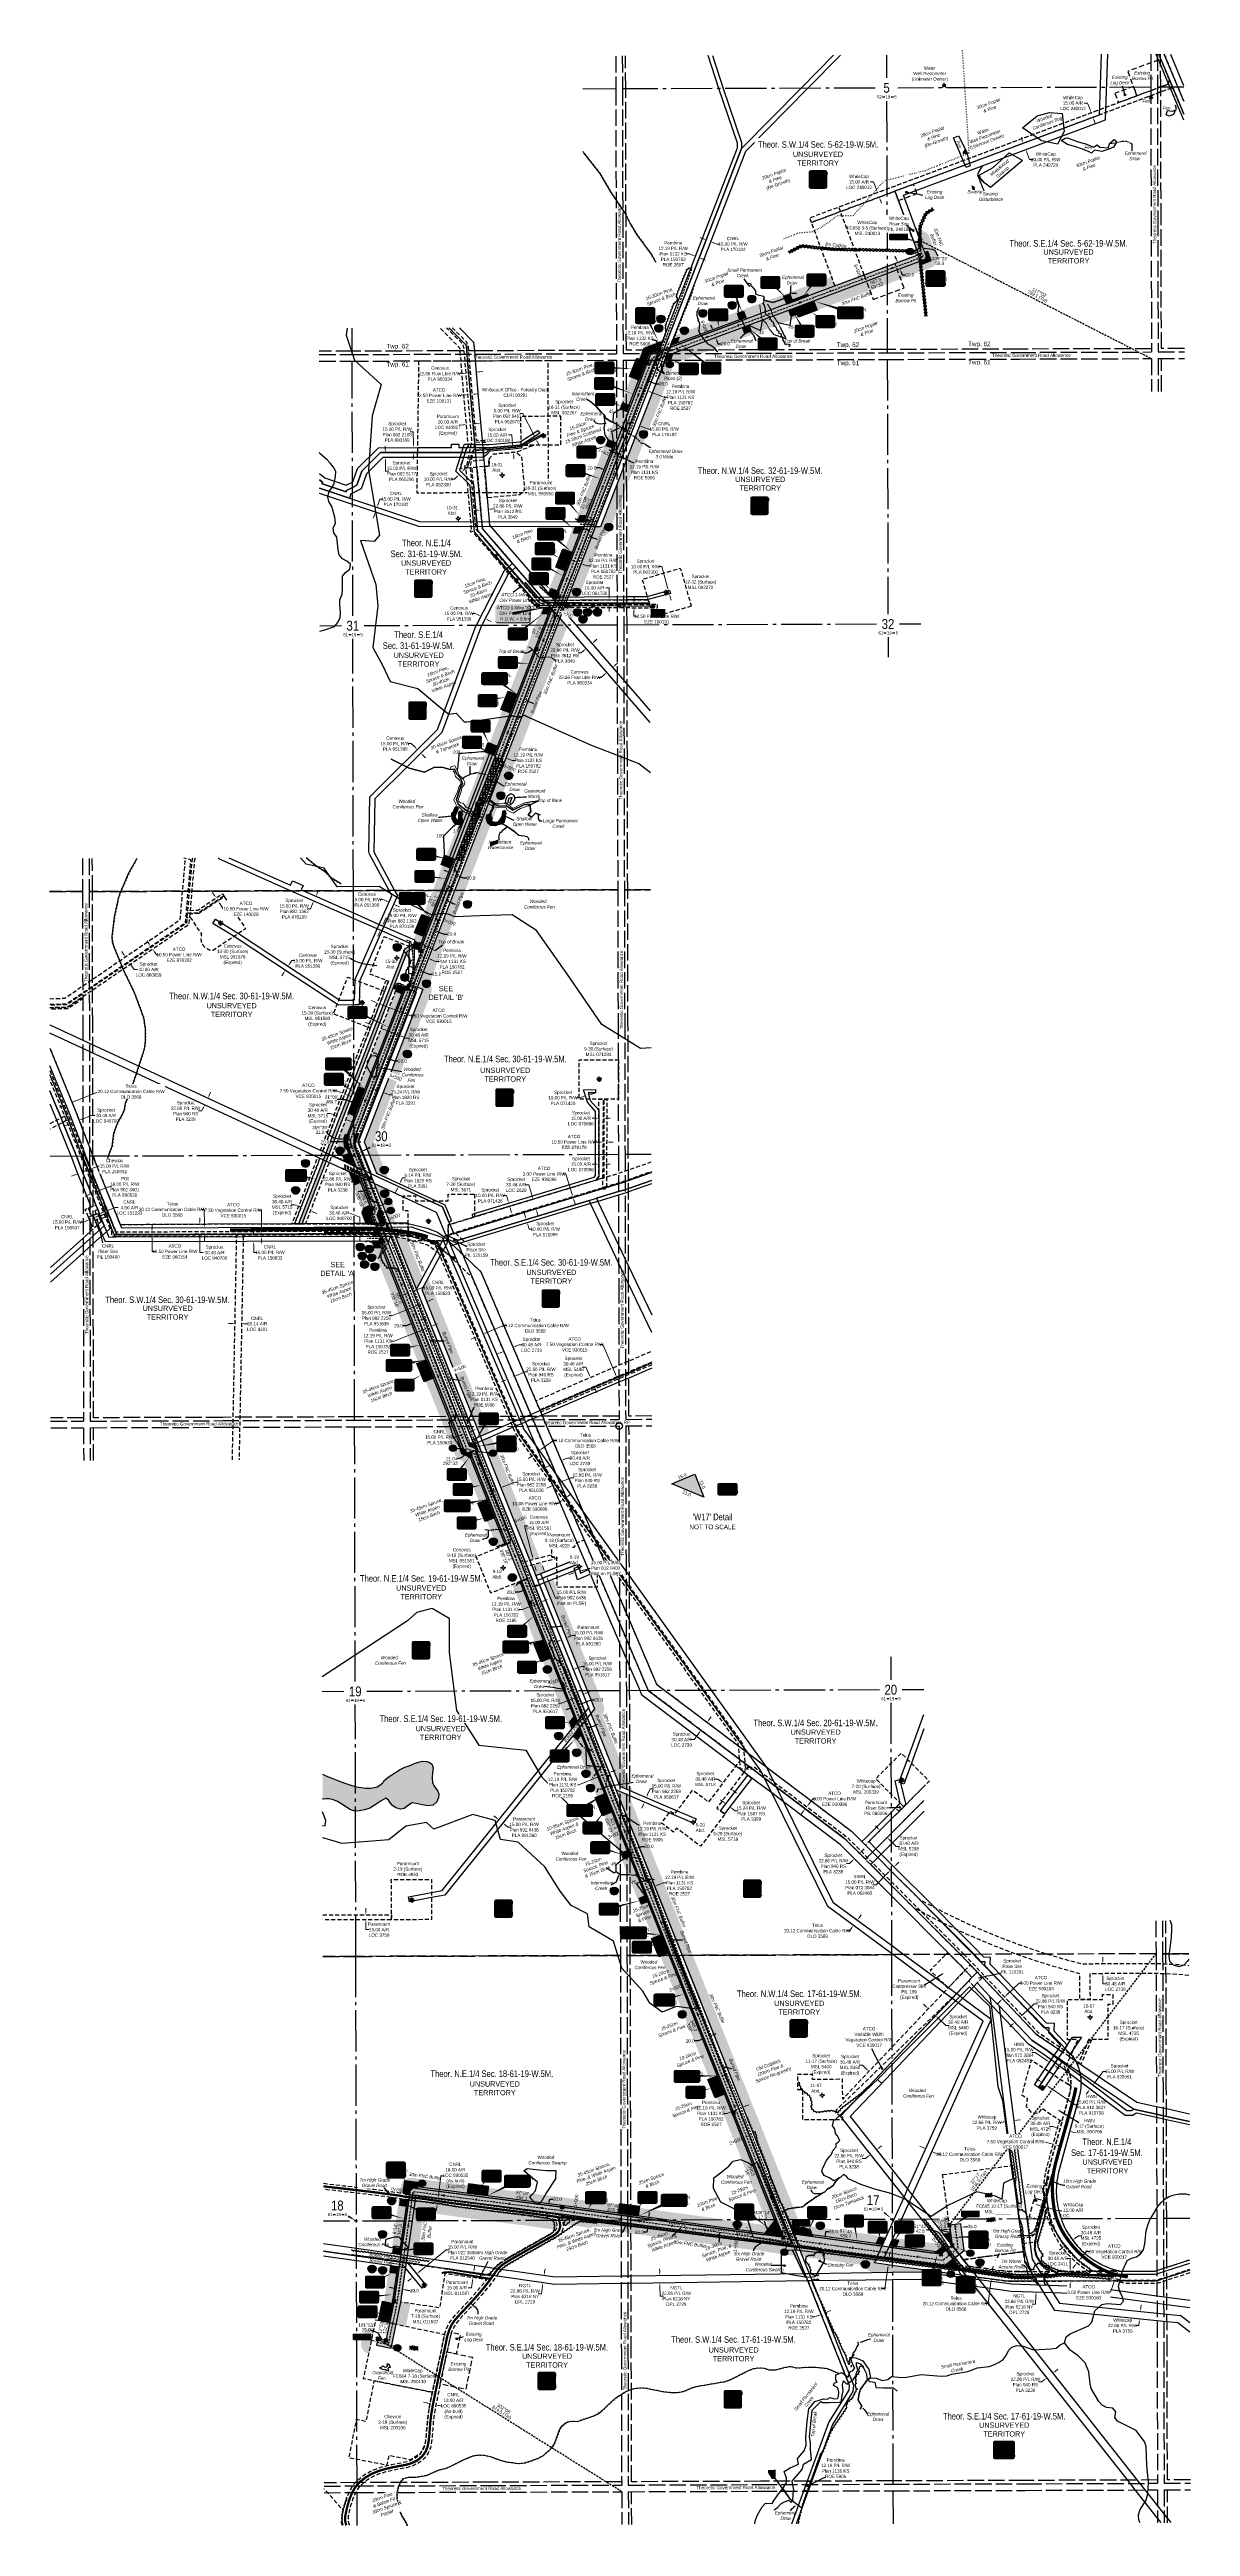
# Model space of a CAD drawing. Extents: x 507565 to 531726, y 6009554 to 6022365.
# Drawn here: x 509559 to 513024, y 6013309 to 6020833 of the extents above; entities that cross this region are included whole.
import ezdxf
from ezdxf.enums import TextEntityAlignment as Align

# ---------------------------------------------------------------- set-up
doc = ezdxf.new("R2010")
doc.units = 0
doc.header["$LTSCALE"] = 5
doc.header["$PDMODE"] = 34
doc.header["$PDSIZE"] = 0.03
for name, pattern in [('0', [1, 1, 0]), ('DASHED4', [1.875, 1.25, -0.625]), ('foc-ACCESSROAD', [3.75, 2.5, -1.25]), ('foc-FLOWLINE', [3.75, 2.5, -1.25]), ('foc-QUARTERLINE', [33, 25, -3, 2, -3]), ('foc-SEISMIC', [20.5, 15, -1, 0.5, -1, 0.5, -1, 0.5, -1]), ('foc-TIELINE', [1.875, 1.25, -0.625]), ('foc-TOPO', [1, 0.2, -0.8]), ('foc-TOPO-ephemeral', [6.25, 3.125, -0.625, 0.625, -0.625, 0.625, -0.625]), ('foc-TRAV', [1.875, 1.25, -0.625]), ('foc-UNSURVEYED', [12.5, 10, -2.5]), ('foc-WHEELTRACKS', [2, 0.4, -1.6]), ('HIDDEN2', [4.7625, 3.175, -1.5875]), ('POWERLINE5', [7.8, 2.4, -0.6, 0.6, -0.6, 0.6, -0.6, 2.4]), ('UG_PIPE', [1.875, 1.25, -0.625])]:
    doc.linetypes.add(name, pattern=pattern)
doc.layers.get('Defpoints').update_dxf_attribs({"color": 9})
for name, color, linetype in [('10', 1, 'Continuous'), ('15', 37, 'Continuous'), ('35', 37, 'Continuous'), ('9', 3, 'Continuous'), ('AS-OWNER', 7, 'Continuous'), ('AS-PIPE-UG', 44, 'UG_PIPE'), ('AS-PIPE-UG-T', 44, 'Continuous'), ('AS-POWER', 104, 'foc-POWER'), ('AS-POWER-EXISTING', 72, 'POWERLINE5'), ('AS-POWER-T', 104, 'Continuous'), ('AS-ROADS', 254, 'Continuous'), ('AS-SEISMIC', 224, 'foc-SEISMIC'), ('AS-SYMBOL', 7, 'Continuous'), ('AS-TELUS', 224, 'foc-TEL'), ('AS-UNDERLAY-H', 141, 'Continuous'), ('C-AR', 13, 'foc-ACCESSROAD'), ('C-RW', 13, 'Continuous'), ('C-SYMBOL', 7, 'Continuous'), ('C-WS', 13, 'foc-ACCESSROAD'), ('CG-NOTES', 7, 'Continuous'), ('D-TXT', 6, 'Continuous'), ('DETAIL-T', 7, 'Continuous'), ('F-AR', 190, 'foc-ACCESSROAD'), ('F-EZE', 190, 'foc-FLOWLINE'), ('F-RW', 190, 'Continuous'), ('F-WS', 190, 'foc-ACCESSROAD'), ('F-WS-S', 190, 'Continuous'), ('L-BD', 7, 'Continuous'), ('L-BD1', 253, 'Continuous'), ('L-MON', 1, 'Continuous'), ('L-QSEC', 8, 'foc-QUARTERLINE'), ('L-ROAD-T', 7, 'Continuous'), ('L-SECLBL', 7, 'Continuous'), ('L-TIE', 7, 'foc-TIELINE'), ('L-TIE-T', 7, 'Continuous'), ('L-UNS-T', 3, 'Continuous'), ('L-USEC', 7, 'foc-UNSURVEYED'), ('P-BUFFER-H 100m', 191, 'Continuous'), ('P-BUFFER-H 30m', 51, 'Continuous'), ('P-BUFFER-T', 40, 'Continuous'), ('P-CROSSINGS', 250, 'Continuous'), ('P-ELEVATION', 7, 'Continuous'), ('P-PROPOSED', 10, 'Continuous'), ('P-PROPOSED-H', 21, 'Continuous'), ('P-TEMP-BLOCKS', 250, 'Continuous'), ('P-TEMP-BLUE-BORE-H', 131, 'Continuous'), ('P-TEMP-H', 41, 'Continuous'), ('P-TEMP-NO CUT-H', 104, 'Continuous'), ('P-TEMP_ACCESS ROAD', 46, 'Continuous'), ('P-TEMP_LOG DECK', 46, 'Continuous'), ('P-TEMP_WORKSPACE', 46, 'Continuous'), ('P-TRAV', 4, 'foc-TRAV'), ('P-TXT', 4, 'Continuous'), ('P-WORKAREA', 113, 'Continuous'), ('P-WORKAREA-H', 111, 'Continuous'), ('ROE', 35, 'Continuous'), ('T-BUSH', 110, '0'), ('T-BUSH-T', 110, 'Continuous'), ('T-CREEK', 160, 'Continuous'), ('T-DRAW', 143, 'foc-TOPO-ephemeral'), ('T-EXISTING RTF', 220, 'HIDDEN2'), ('T-EXISTING TFA', 220, 'HIDDEN2'), ('T-EXISTING TFA-T', 220, 'Continuous'), ('T-GENERAL', 48, 'foc-TOPO'), ('T-TIE', 201, 'foc-TIELINE'), ('T-VEGETATION CHANGE', 104, 'foc-TOPO'), ('T-VEGETATION-CHANGE', 104, 'foc-TOPO'), ('T-WATER', 160, 'Continuous'), ('T-WATER-H', 133, 'Continuous'), ('T-WATER-P3', 160, 'foc-WHEELTRACKS'), ('T-WATER-T', 170, 'Continuous'), ('WATERCOURSE-BANKS', 144, 'Continuous'), ('WETLAND', 143, 'Continuous'), ('WETLAND-T', 146, 'Continuous')]:
    doc.layers.add(name, color=color, linetype=linetype)
for name, color, linetype, lineweight in [('C-AR-T', 13, 'Continuous', 9), ('C-RW-T', 13, 'Continuous', 9), ('C-WS-T', 13, 'Continuous', 9), ('F-AR-T', 190, 'Continuous', 9), ('F-EZE-T', 190, 'Continuous', 9), ('F-FLOWLINE-T', 190, 'Continuous', 9), ('F-RW-T', 190, 'Continuous', 9), ('F-WS-T', 190, 'Continuous', 9), ('P-TEMP-T', 46, 'Continuous', 18), ('T-ELEVATION', 48, 'Continuous', 18), ('T-TEXT', 48, 'Continuous', 18), ('T-TIE-T', 201, 'Continuous', 18)]:
    doc.layers.add(name, color=color, linetype=linetype, lineweight=lineweight)
doc.layers.add('P-POWER BUFFER', color=7, linetype='DASHED4', true_color=0x007000)
doc.layers.add('P-POWER BUFFER-H', color=7, linetype='0', true_color=0x8aff8a, transparency=0.7)
doc.styles.add('175L', font='ARIALN.TTF', dxfattribs={"height": 20})
doc.styles.add('80', font='ARIALN.TTF', dxfattribs={"height": 10})
doc.styles.add('80CG', font='ARIALN.TTF', dxfattribs={"height": 10})
doc.styles.add('80L', font='ARIALN.TTF', dxfattribs={"height": 10})
doc.styles.add('80LS', font='ARIALNI.TTF', dxfattribs={"height": 10})
doc.styles.add('BOLD', font='ARIALNB.TTF')
doc.styles.add('Crossing', font='ARIALN.TTF', dxfattribs={"height": 10})
doc.styles.add('foc-LtypeFont', font='ARIALN.TTF', dxfattribs={"height": 7.35})
doc.styles.add('Legend', font='ARIALN.TTF')
doc.styles.add('MtXpl_Arial_Narrow', font='ARIALNI.TTF')
doc.styles.add('SIMPLEX', font='ARIALN.TTF')
doc.styles.get("Standard").update_dxf_attribs({"font": 'ARIALN.TTF'})
doc.linetypes.add('foc-POWER', pattern='A,6,-1,["P",foc-LtypeFont,S=0.2,R=0,X=-0.625,Y=-0.75],-1.24,4', length=12.24)
doc.linetypes.add('foc-TEL', pattern='A,2,-1,["T",foc-LtypeFont,S=0.2,R=0,X=-0.425,Y=-0.75],-1.24,8', length=12.24)
doc.linetypes.add('foc-TEL-NOLINE', pattern='A,0,-2,["T",foc-LtypeFont,S=0.2,R=0,X=-0.425,Y=-0.75],-10.24', length=12.24)
doc.linetypes.add('foc-TOPO-flowdirection-NOLINE', pattern='A,0,[">",foc-LtypeFont,S=0.3,R=0,X=0,Y=-0.945],-20,[">",foc-LtypeFont,S=0.3,R=0,X=0,Y=-0.945],0', length=20)
doc.dimstyles.new('Compass 5 000', dxfattribs={"dimscale": 5, "dimtxt": 9, "dimasz": 2, "dimexe": 0.2, "dimexo": 0.0625, "dimgap": 0.5, "dimtad": 0, "dimtih": 1, "dimtoh": 1, "dimzin": 0, "dimdsep": 46, "dimtxsty": '80CG', "dimcen": 0.1, "dimse1": 1, "dimse2": 1, "dimclrd": 256, "dimclrt": 256, "dimaunit": 1, "dimadec": 4, "dimazin": 0, "dimtfac": 0.06, "dimtofl": 0, "dimtmove": 0, "dimatfit": 1, "dimfxl": 0.2, "dimtolj": 1, "dimtzin": 0, "dimlwd": -1, "dimarcsym": 0})

# ---------------------------------------------------------------- blocks, each defined once
blk = doc.blocks.new('L-SECLBL')
at = {"layer": '9', "color": 7}
for p, q in [((-5.1, -27.8), (-12.3, -27.8)), ((20.7, -27.8), (13.5, -27.8))]:
    blk.add_line(p, q, dxfattribs=at)
at = {"layer": '10', "color": 2, "style": 'SIMPLEX'}
blk.add_attdef('SEC', text='', height=30, dxfattribs=at).set_placement((0, 0), align=Align.MIDDLE)
at = {"layer": '10', "color": 5, "style": '80L'}
blk.add_attdef('TWP', text='', height=9.5, dxfattribs=at).set_placement((-14.4, -27.4), align=Align.MIDDLE_RIGHT)
blk.add_attdef('RGE', text='', height=9.5, dxfattribs=at).set_placement((3.6, -27.4), align=Align.MIDDLE_CENTER)
blk.add_attdef('MER', text='', height=9.5, dxfattribs=at).set_placement((23.2, -27.4), align=Align.MIDDLE_LEFT)
blk = doc.blocks.new('*D71')
at = {"layer": 'Defpoints', "color": 0, "transparency": 16777216}
for p in [(512000.3, 6015134.6), (512000.8, 6015134.2), (512012.3, 6015150.8)]:
    blk.add_point(p, dxfattribs=at)
at = {"layer": 'F-RW-T', "transparency": 16777216}
for p, q in [((511988.9, 6015118.2), (511978.9, 6015118.2)), ((511994.9, 6015126.2), (511988.9, 6015118.2)), ((512018.7, 6015158.5), (512024.7, 6015166.5))]:
    blk.add_line(p, q, dxfattribs=at)
for points in [[(511993.5, 6015127.2), (511996.2, 6015125.2), (512000.8, 6015134.2)], [(512017.4, 6015159.4), (512020, 6015157.5), (512012.8, 6015150.4)]]:
    blk.add_solid(points, dxfattribs=at)
at = {"layer": 'F-RW-T', "transparency": 16777216, "insert": (511891.6, 6015118.2), "char_height": 10, "attachment_point": 5, "style": '80CG'}
blk.add_mtext('\\A1;Telus\\P20.12 Communication Cable R/W\\PDLO 3568', dxfattribs=at)
blk = doc.blocks.new('*D72')
at = {"layer": 'Defpoints', "color": 0, "transparency": 16777216}
for p in [(512011.7, 6014527.4), (511993.7, 6014513.3), (512052.6, 6014438.7)]:
    blk.add_point(p, dxfattribs=at)
at = {"layer": 'F-RW-T', "transparency": 16777216}
for p, q in [((512078.4, 6014459), (512086.3, 6014465.2)), ((512036.9, 6014426.3), (512026.9, 6014426.3)), ((512044.8, 6014432.5), (512036.9, 6014426.3))]:
    blk.add_line(p, q, dxfattribs=at)
for points in [[(512077.4, 6014460.3), (512079.4, 6014457.7), (512070.6, 6014452.8)], [(512043.7, 6014433.8), (512045.8, 6014431.2), (512052.6, 6014438.7)]]:
    blk.add_solid(points, dxfattribs=at)
at = {"layer": 'F-RW-T', "transparency": 16777216, "insert": (511987.4, 6014426.3), "char_height": 10, "attachment_point": 5, "style": '80CG'}
blk.add_mtext('\\A1;Sprocket\\P22.86 P/L R/W\\PPlan 940 RS\\PPLA 3238', dxfattribs=at)
blk = doc.blocks.new('*D73')
at = {"layer": 'Defpoints', "color": 0, "transparency": 16777216}
for p in [(511653.3, 6014577.6), (511690.8, 6014483.5), (511702.1, 6014488)]:
    blk.add_point(p, dxfattribs=at)
at = {"layer": 'F-RW-T', "transparency": 16777216}
for p, q in [((511617.2, 6014563.2), (511607.2, 6014563.2)), ((511644, 6014573.9), (511617.2, 6014563.2)), ((511673.9, 6014585.8), (511683.2, 6014589.5))]:
    blk.add_line(p, q, dxfattribs=at)
for points in [[(511643.4, 6014575.4), (511644.6, 6014572.3), (511653.3, 6014577.6)], [(511673.3, 6014587.3), (511674.5, 6014584.2), (511664.6, 6014582.1)]]:
    blk.add_solid(points, dxfattribs=at)
at = {"layer": 'F-RW-T', "transparency": 16777216, "insert": (511568.2, 6014563.2), "char_height": 10, "attachment_point": 5, "style": '80CG'}
blk.add_mtext('\\A1;Pembina\\P12.19 P/L R/W\\PPlan 1131 KS\\PPLA 150782\\PROE 2527', dxfattribs=at)
blk = doc.blocks.new('*D74')
at = {"layer": 'Defpoints', "color": 0, "transparency": 16777216}
for p in [(511389.6, 6015271.2), (511378.3, 6015266.7), (511396.8, 6015253)]:
    blk.add_point(p, dxfattribs=at)
at = {"layer": 'F-RW-T', "transparency": 16777216}
for p, q in [((511376.2, 6015244.8), (511366.9, 6015241.1)), ((511406.1, 6015256.7), (511423.3, 6015263.6)), ((511423.3, 6015263.6), (511433.3, 6015263.6))]:
    blk.add_line(p, q, dxfattribs=at)
for points in [[(511375.6, 6015246.4), (511376.8, 6015243.3), (511385.5, 6015248.5)], [(511405.5, 6015258.3), (511406.7, 6015255.2), (511396.8, 6015253)]]:
    blk.add_solid(points, dxfattribs=at)
at = {"layer": 'F-RW-T', "transparency": 16777216, "insert": (511472.4, 6015263.6), "char_height": 10, "attachment_point": 5, "style": '80CG'}
blk.add_mtext('\\A1;Pembina\\P12.19 P/L R/W\\PPlan 1131 KS\\PPLA 150782\\PROE 2527', dxfattribs=at)
blk = doc.blocks.new('*D75')
at = {"layer": 'Defpoints', "color": 0, "transparency": 16777216}
for p in [(511911.6, 6013929.6), (511913.8, 6013957.1), (511922.9, 6013934.2)]:
    blk.add_point(p, dxfattribs=at)
at = {"layer": 'F-RW-T', "transparency": 16777216}
for p, q in [((511883.9, 6013945.2), (511873.9, 6013945.2)), ((511893.2, 6013948.9), (511883.9, 6013945.2)), ((511923.1, 6013960.8), (511932.4, 6013964.5))]:
    blk.add_line(p, q, dxfattribs=at)
for points in [[(511892.6, 6013950.4), (511893.8, 6013947.3), (511902.5, 6013952.6)], [(511922.5, 6013962.3), (511923.7, 6013959.2), (511913.8, 6013957.1)]]:
    blk.add_solid(points, dxfattribs=at)
at = {"layer": 'F-RW-T', "transparency": 16777216, "insert": (511834.8, 6013945.2), "char_height": 10, "attachment_point": 5, "style": '80CG'}
blk.add_mtext('\\A1;Pembina\\P12.19 P/L R/W\\PPlan 1131 KS\\PPLA 150782\\PROE 2527', dxfattribs=at)
blk = doc.blocks.new('*D76')
at = {"layer": 'Defpoints', "color": 0, "transparency": 16777216}
for p in [(511640.1, 6014074.1), (511412.8, 6014048.2), (511640.4, 6014051.3)]:
    blk.add_point(p, dxfattribs=at)
at = {"layer": 'F-RW-T', "transparency": 16777216}
for p, q in [((511412.4, 6014081), (511412.2, 6014091)), ((511413, 6014038.2), (511413.4, 6014008.5)), ((511413.4, 6014008.5), (511423.4, 6014008.5))]:
    blk.add_line(p, q, dxfattribs=at)
for points in [[(511414, 6014081.1), (511410.7, 6014081), (511412.5, 6014071)], [(511414.6, 6014038.2), (511411.3, 6014038.2), (511412.8, 6014048.2)]]:
    blk.add_solid(points, dxfattribs=at)
at = {"layer": 'F-RW-T', "transparency": 16777216, "insert": (511462.9, 6014008.5), "char_height": 10, "attachment_point": 5, "style": '80CG'}
blk.add_mtext('\\A1;NGTL\\P22.86 P/L R/W\\PPlan 6218 NY\\PDPL 2729', dxfattribs=at)
blk = doc.blocks.new('*D77')
at = {"layer": 'Defpoints', "color": 0, "transparency": 16777216}
for p in [(511061.4, 6014071.5), (511058, 6014048.9), (511058.2, 6014048.9)]:
    blk.add_point(p, dxfattribs=at)
at = {"layer": 'F-RW-T', "transparency": 16777216}
for p, q in [((511062.7, 6014081.5), (511064.1, 6014091.4)), ((511053.2, 6014015.4), (511043.2, 6014015.4)), ((511056.6, 6014039), (511053.2, 6014015.4))]:
    blk.add_line(p, q, dxfattribs=at)
for points in [[(511061, 6014081.7), (511064.3, 6014081.2), (511061.2, 6014071.6)], [(511054.9, 6014039.3), (511058.2, 6014038.8), (511058, 6014048.9)]]:
    blk.add_solid(points, dxfattribs=at)
at = {"layer": 'F-RW-T', "transparency": 16777216, "insert": (511003.6, 6014015.4), "char_height": 10, "attachment_point": 5, "style": '80CG'}
blk.add_mtext('\\A1;NGTL\\P22.86 P/L R/W\\PPlan 6218 NY\\PDPL 2729', dxfattribs=at)
blk = doc.blocks.new('*D78')
at = {"layer": 'Defpoints', "color": 0, "transparency": 16777216}
for p in [(510142.5, 6016962.1), (510121, 6016887.5), (510141.1, 6016887.1)]:
    blk.add_point(p, dxfattribs=at)
at = {"layer": 'F-AR-T', "transparency": 16777216}
for p, q in [((510112.4, 6016962.6), (510102.4, 6016962.8)), ((510152.5, 6016961.9), (510162.5, 6016961.7))]:
    blk.add_line(p, q, dxfattribs=at)
for points in [[(510112.4, 6016964.3), (510112.4, 6016961), (510122.4, 6016962.4)], [(510152.5, 6016963.5), (510152.5, 6016960.2), (510142.5, 6016962.1)]]:
    blk.add_solid(points, dxfattribs=at)
at = {"layer": 'F-AR-T', "transparency": 16777216, "insert": (510190.2, 6016961.7), "char_height": 10, "attachment_point": 5, "style": '80CG'}
blk.add_mtext('\\A1;CNRL\\P20.14 A/R\\PLOC 4101', dxfattribs=at)
blk = doc.blocks.new('*D79')
at = {"layer": 'Defpoints', "color": 0, "transparency": 16777216}
for p in [(510748.6, 6013841.3), (510766.2, 6013837.6), (510714.6, 6013681.6)]:
    blk.add_point(p, dxfattribs=at)
at = {"layer": 'F-AR-T', "transparency": 16777216}
for p, q in [((510704.8, 6013683.7), (510695, 6013685.8)), ((510742, 6013675.8), (510751.7, 6013673.7))]:
    blk.add_line(p, q, dxfattribs=at)
for points in [[(510705.2, 6013685.4), (510704.5, 6013682.1), (510714.6, 6013681.6)], [(510742.3, 6013677.5), (510741.6, 6013674.2), (510732.2, 6013677.9)]]:
    blk.add_solid(points, dxfattribs=at)
at = {"layer": 'F-AR-T', "transparency": 16777216, "insert": (510786.1, 6013673.7), "char_height": 10, "attachment_point": 5, "style": '80CG'}
blk.add_mtext('\\A1;CNRL\\P18.00 A/R\\PLOC 890535\\P(As-built)\\P(Expired)', dxfattribs=at)
blk = doc.blocks.new('*D80')
at = {"layer": 'Defpoints', "color": 0, "transparency": 16777216}
for p in [(510805, 6014070.2), (510807.2, 6014085), (510844.9, 6014064.4)]:
    blk.add_point(p, dxfattribs=at)
at = {"layer": 'F-AR-T', "transparency": 16777216}
for p, q in [((510848.5, 6014089.2), (510849.9, 6014099.1)), ((510840.5, 6014033.6), (510830.5, 6014033.6)), ((510843.5, 6014054.5), (510840.5, 6014033.6))]:
    blk.add_line(p, q, dxfattribs=at)
for points in [[(510841.8, 6014054.8), (510845.1, 6014054.3), (510844.9, 6014064.4)], [(510846.8, 6014089.4), (510850.1, 6014088.9), (510847, 6014079.3)]]:
    blk.add_solid(points, dxfattribs=at)
at = {"layer": 'F-AR-T', "transparency": 16777216, "insert": (510796.2, 6014033.6), "char_height": 10, "attachment_point": 5, "style": '80CG'}
blk.add_mtext('\\A1;Paramount\\P15.00 A/R\\PMSL 011687', dxfattribs=at)
blk = doc.blocks.new('*D81')
at = {"layer": 'Defpoints', "color": 0, "transparency": 16777216}
for p in [(511046.4, 6016576.3), (511066.8, 6016513.4), (511083.2, 6016525.1)]:
    blk.add_point(p, dxfattribs=at)
at = {"layer": 'F-RW-T', "transparency": 16777216}
for p, q in [((511021.9, 6016558.8), (511013.8, 6016552.9)), ((511054.5, 6016582.1), (511089.4, 6016607.2)), ((511089.4, 6016607.2), (511099.4, 6016607.2))]:
    blk.add_line(p, q, dxfattribs=at)
for points in [[(511021, 6016560.1), (511022.9, 6016557.4), (511030.1, 6016564.6)], [(511053.6, 6016583.5), (511055.5, 6016580.8), (511046.4, 6016576.3)]]:
    blk.add_solid(points, dxfattribs=at)
at = {"layer": 'F-RW-T', "transparency": 16777216, "insert": (511186.7, 6016607.2), "char_height": 10, "attachment_point": 5, "style": '80CG'}
blk.add_mtext('\\A1;Telus\\P20.12 Communication Cable R/W\\PDLO 3568', dxfattribs=at)
blk = doc.blocks.new('*D82')
at = {"layer": 'Defpoints', "color": 0, "transparency": 16777216}
for p in [(510832.7, 6016981.5), (510851.2, 6016989.4), (510857.8, 6016922.6)]:
    blk.add_point(p, dxfattribs=at)
at = {"layer": 'F-RW-T', "transparency": 16777216}
for p, q in [((510885.5, 6016934.4), (510937.5, 6016956.5)), ((510937.5, 6016956.5), (510947.5, 6016956.5)), ((510848.6, 6016918.7), (510839.4, 6016914.8))]:
    blk.add_line(p, q, dxfattribs=at)
for points in [[(510884.9, 6016935.9), (510886.2, 6016932.9), (510876.3, 6016930.5)], [(510848, 6016920.2), (510849.3, 6016917.1), (510857.8, 6016922.6)]]:
    blk.add_solid(points, dxfattribs=at)
at = {"layer": 'F-RW-T', "transparency": 16777216, "insert": (511034.8, 6016956.5), "char_height": 10, "attachment_point": 5, "style": '80CG'}
blk.add_mtext('\\A1;Telus\\P20.12 Communication Cable R/W\\PDLO 3568', dxfattribs=at)
blk = doc.blocks.new('*D83')
at = {"layer": 'Defpoints', "color": 0, "transparency": 16777216}
for p in [(511104.5, 6016448), (511113, 6016454.1), (511119.1, 6016427.7)]:
    blk.add_point(p, dxfattribs=at)
at = {"layer": 'F-EZE-T', "transparency": 16777216}
for p, q in [((511102.4, 6016415.7), (511092.4, 6016415.7)), ((511110.9, 6016421.8), (511102.4, 6016415.7)), ((511135.7, 6016439.6), (511143.9, 6016445.5))]:
    blk.add_line(p, q, dxfattribs=at)
for points in [[(511110, 6016423.2), (511111.9, 6016420.5), (511119.1, 6016427.7)], [(511134.8, 6016441), (511136.7, 6016438.3), (511127.6, 6016433.8)]]:
    blk.add_solid(points, dxfattribs=at)
at = {"layer": 'F-EZE-T', "transparency": 16777216, "insert": (511033.2, 6016415.7), "char_height": 10, "attachment_point": 5, "style": '80CG'}
blk.add_mtext('\\A1;ATCO\\P10.06 Power Line R/W\\PEZE 930096', dxfattribs=at)
blk = doc.blocks.new('*D84')
at = {"layer": 'Defpoints', "color": 0, "transparency": 16777216}
for p in [(512025.6, 6015346.6), (512003.4, 6015336.6), (512009.4, 6015330.5)]:
    blk.add_point(p, dxfattribs=at)
at = {"layer": 'F-RW-T', "transparency": 16777216}
for p, q in [((512026.6, 6015359.8), (512033.7, 6015366.8)), ((511989.2, 6015322.4), (511979.2, 6015322.4)), ((511996.3, 6015329.5), (511989.2, 6015322.4))]:
    blk.add_line(p, q, dxfattribs=at)
for points in [[(512025.5, 6015360.9), (512027.8, 6015358.6), (512019.6, 6015352.7)], [(511995.1, 6015330.7), (511997.5, 6015328.3), (512003.4, 6015336.6)]]:
    blk.add_solid(points, dxfattribs=at)
at = {"layer": 'F-RW-T', "transparency": 16777216, "insert": (511939.7, 6015322.4), "char_height": 10, "attachment_point": 5, "style": '80CG'}
blk.add_mtext('\\A1;Sprocket\\P22.86 P/L R/W\\PPlan 940 RS\\PPLA 3238', dxfattribs=at)
blk = doc.blocks.new('*D85')
at = {"layer": 'Defpoints', "color": 0, "transparency": 16777216}
for p in [(511087.5, 6016470.5), (511141.6, 6016343.4), (511162.8, 6016352.4)]:
    blk.add_point(p, dxfattribs=at)
at = {"layer": 'F-RW-T', "transparency": 16777216}
for p, q in [((511117.9, 6016483.5), (511142.7, 6016494)), ((511142.7, 6016494), (511152.7, 6016494)), ((511078.3, 6016466.6), (511069.1, 6016462.7))]:
    blk.add_line(p, q, dxfattribs=at)
for points in [[(511117.2, 6016485), (511118.5, 6016482), (511108.7, 6016479.6)], [(511077.6, 6016468.2), (511078.9, 6016465.1), (511087.5, 6016470.5)]]:
    blk.add_solid(points, dxfattribs=at)
at = {"layer": 'F-RW-T', "transparency": 16777216, "insert": (511192.2, 6016494), "char_height": 10, "attachment_point": 5, "style": '80CG'}
blk.add_mtext('\\A1;Sprocket\\P22.86 P/L R/W\\PPlan 940 RS\\PPLA 3238', dxfattribs=at)
blk = doc.blocks.new('*D86')
at = {"layer": 'Defpoints', "color": 0, "transparency": 16777216}
for p in [(510907.2, 6016893.9), (510928.3, 6016902.9), (510971.2, 6016802.2)]:
    blk.add_point(p, dxfattribs=at)
at = {"layer": 'F-RW-T', "transparency": 16777216}
for p, q in [((510940.9, 6016789.3), (510931.7, 6016785.4)), ((510980.4, 6016806.1), (511002.2, 6016815.4)), ((511002.2, 6016815.4), (511012.2, 6016815.4))]:
    blk.add_line(p, q, dxfattribs=at)
for points in [[(510940.3, 6016790.8), (510941.6, 6016787.8), (510950.1, 6016793.2)], [(510979.8, 6016807.7), (510981.1, 6016804.6), (510971.2, 6016802.2)]]:
    blk.add_solid(points, dxfattribs=at)
at = {"layer": 'F-RW-T', "transparency": 16777216, "insert": (511051.7, 6016815.4), "char_height": 10, "attachment_point": 5, "style": '80CG'}
blk.add_mtext('\\A1;Sprocket\\P22.86 P/L R/W\\PPlan 940 RS\\PPLA 3238', dxfattribs=at)
blk = doc.blocks.new('*D87')
at = {"layer": 'Defpoints', "color": 0, "transparency": 16777216}
for p in [(510458, 6017427.9), (510467.7, 6017448.6), (510492.5, 6017412)]:
    blk.add_point(p, dxfattribs=at)
at = {"layer": 'F-RW-T', "transparency": 16777216}
for p, q in [((510506.3, 6017441.7), (510510.5, 6017450.8)), ((510483.8, 6017393.3), (510473.8, 6017393.3)), ((510488.2, 6017402.9), (510483.8, 6017393.3))]:
    blk.add_line(p, q, dxfattribs=at)
for points in [[(510486.7, 6017403.6), (510489.8, 6017402.2), (510492.5, 6017412)], [(510504.8, 6017442.4), (510507.8, 6017441), (510502.1, 6017432.7)]]:
    blk.add_solid(points, dxfattribs=at)
at = {"layer": 'F-RW-T', "transparency": 16777216, "insert": (510434.2, 6017393.3), "char_height": 10, "attachment_point": 5, "style": '80CG'}
blk.add_mtext('\\A1;Sprocket\\P22.86 P/L R/W\\PPlan 940 RS\\PPLA 3238', dxfattribs=at)
blk = doc.blocks.new('*D88')
at = {"layer": 'Defpoints', "color": 0, "transparency": 16777216}
for p in [(510030.4, 6017626.3), (510058.6, 6017613.2), (510068.3, 6017633.9)]:
    blk.add_point(p, dxfattribs=at)
at = {"layer": 'F-RW-T', "transparency": 16777216}
for p, q in [((510021.9, 6017608.2), (510011.9, 6017608.2)), ((510026.1, 6017617.3), (510021.9, 6017608.2)), ((510044.2, 6017656.1), (510048.4, 6017665.2))]:
    blk.add_line(p, q, dxfattribs=at)
for points in [[(510024.6, 6017618), (510027.7, 6017616.6), (510030.4, 6017626.3)], [(510042.7, 6017656.8), (510045.7, 6017655.4), (510040, 6017647.1)]]:
    blk.add_solid(points, dxfattribs=at)
at = {"layer": 'F-RW-T', "transparency": 16777216, "insert": (509972.4, 6017608.2), "char_height": 10, "attachment_point": 5, "style": '80CG'}
blk.add_mtext('\\A1;Sprocket\\P22.86 P/L R/W\\PPlan 940 RS\\PPLA 3238', dxfattribs=at)
blk = doc.blocks.new('*D89')
at = {"layer": 'Defpoints', "color": 0, "transparency": 16777216}
for p in [(511105.6, 6016486.8), (511113.4, 6016546.1), (511133.6, 6016498.8)]:
    blk.add_point(p, dxfattribs=at)
at = {"layer": 'F-AR-T', "transparency": 16777216}
for p, q in [((511122.6, 6016550.1), (511131.8, 6016554)), ((511131.8, 6016554), (511141.8, 6016554)), ((511076.2, 6016530.3), (511067, 6016526.4))]:
    blk.add_line(p, q, dxfattribs=at)
for points in [[(511122, 6016551.6), (511123.3, 6016548.5), (511113.4, 6016546.1)], [(511075.5, 6016531.8), (511076.8, 6016528.7), (511085.4, 6016534.2)]]:
    blk.add_solid(points, dxfattribs=at)
at = {"layer": 'F-AR-T', "transparency": 16777216, "insert": (511169.8, 6016554), "char_height": 10, "attachment_point": 5, "style": '80CG'}
blk.add_mtext('\\A1;Sprocket\\P30.48 A/R\\PLOC 2739', dxfattribs=at)
blk = doc.blocks.new('*D90')
at = {"layer": 'Defpoints', "color": 0, "transparency": 16777216}
for p in [(511519.2, 6015741.2), (511537.6, 6015765.5), (511538, 6015727)]:
    blk.add_point(p, dxfattribs=at)
at = {"layer": 'F-AR-T', "transparency": 16777216}
for p, q in [((511532, 6015719.1), (511516.7, 6015698.8)), ((511562.4, 6015759.4), (511568.4, 6015767.4)), ((511516.7, 6015698.8), (511506.7, 6015698.8))]:
    blk.add_line(p, q, dxfattribs=at)
for points in [[(511530.6, 6015720.1), (511533.3, 6015718.1), (511538, 6015727)], [(511561, 6015760.4), (511563.7, 6015758.4), (511556.3, 6015751.4)]]:
    blk.add_solid(points, dxfattribs=at)
at = {"layer": 'F-AR-T', "transparency": 16777216, "insert": (511478.7, 6015698.8), "char_height": 10, "attachment_point": 5, "style": '80CG'}
blk.add_mtext('\\A1;Sprocket\\P30.48 A/R\\PLOC 2739', dxfattribs=at)
blk = doc.blocks.new('*D91')
at = {"layer": 'Defpoints', "color": 0, "transparency": 16777216}
for p in [(511028.2, 6016246), (511029.6, 6016246.4), (511033.4, 6016231.8)]:
    blk.add_point(p, dxfattribs=at)
at = {"layer": 'F-AR-T', "transparency": 16777216}
for p, q in [((511011.6, 6016348.3), (511001.6, 6016348.3)), ((511001.6, 6016348.3), (511023.1, 6016265.4)), ((511025.7, 6016255.7), (511023.1, 6016265.4)), ((511034.4, 6016221.8), (511036.9, 6016212.1))]:
    blk.add_line(p, q, dxfattribs=at)
for points in [[(511027.3, 6016256.1), (511024, 6016255.3), (511028.2, 6016246)], [(511036, 6016222.2), (511032.8, 6016221.4), (511031.9, 6016231.5)]]:
    blk.add_solid(points, dxfattribs=at)
at = {"layer": 'F-AR-T', "transparency": 16777216, "insert": (511045.1, 6016348.3), "char_height": 10, "attachment_point": 5, "style": '80CG'}
blk.add_mtext('\\A1;Cenovus\\P15.00 A/R\\PMSL 951581\\P(Expired)', dxfattribs=at)
blk = doc.blocks.new('*D92')
at = {"layer": 'Defpoints', "color": 0, "transparency": 16777216}
for p in [(511040.9, 6016112.3), (511098.5, 6015967.7), (511109.8, 6015972.2)]:
    blk.add_point(p, dxfattribs=at)
at = {"layer": 'F-RW-T', "transparency": 16777216}
for p, q in [((511031.7, 6016108.6), (510994.9, 6016094)), ((511061.6, 6016120.6), (511070.8, 6016124.3)), ((510994.9, 6016094), (510984.9, 6016094))]:
    blk.add_line(p, q, dxfattribs=at)
for points in [[(511031, 6016110.2), (511032.3, 6016107.1), (511040.9, 6016112.3)], [(511060.9, 6016122.1), (511062.2, 6016119), (511052.3, 6016116.9)]]:
    blk.add_solid(points, dxfattribs=at)
at = {"layer": 'F-RW-T', "transparency": 16777216, "insert": (510945.8, 6016094), "char_height": 10, "attachment_point": 5, "style": '80CG'}
blk.add_mtext('\\A1;Pembina\\P12.19 P/L R/W\\PPlan 1131 KS\\PPLA 150782\\PROE 2185', dxfattribs=at)
blk = doc.blocks.new('*D93')
at = {"layer": 'Defpoints', "color": 0, "transparency": 16777216}
for p in [(511210.2, 6015688.6), (511221.5, 6015693.1), (511247.8, 6015593.9)]:
    blk.add_point(p, dxfattribs=at)
at = {"layer": 'F-RW-T', "transparency": 16777216}
for p, q in [((511238.6, 6015590.2), (511166.5, 6015561.5)), ((511268.5, 6015602.1), (511277.7, 6015605.8)), ((511166.5, 6015561.5), (511156.5, 6015561.5))]:
    blk.add_line(p, q, dxfattribs=at)
for points in [[(511237.9, 6015591.8), (511239.2, 6015588.7), (511247.8, 6015593.9)], [(511267.8, 6015603.7), (511269.1, 6015600.6), (511259.2, 6015598.4)]]:
    blk.add_solid(points, dxfattribs=at)
at = {"layer": 'F-RW-T', "transparency": 16777216, "insert": (511117.4, 6015561.5), "char_height": 10, "attachment_point": 5, "style": '80CG', "bg_fill": 3, "box_fill_scale": 1.1, "bg_fill_color": 256, "bg_fill_true_color": 13158600, "bg_fill_transparency": 0}
blk.add_mtext('\\A1;Pembina\\P12.19 P/L R/W\\PPlan 1131 KS\\PPLA 150782\\PROE 2185', dxfattribs=at)
blk = doc.blocks.new('*D94')
at = {"layer": 'Defpoints', "color": 0, "transparency": 16777216}
for p in [(511114.2, 6016001.9), (511146, 6015922), (511160, 6015927.6)]:
    blk.add_point(p, dxfattribs=at)
at = {"layer": 'F-RW-T', "transparency": 16777216}
for p, q in [((511105, 6015998.2), (511095.7, 6015994.5)), ((511137.5, 6016011.1), (511146.8, 6016014.8)), ((511146.8, 6016014.8), (511156.8, 6016014.8))]:
    blk.add_line(p, q, dxfattribs=at)
for points in [[(511104.3, 6015999.7), (511105.6, 6015996.6), (511114.2, 6016001.9)], [(511136.9, 6016012.7), (511138.1, 6016009.6), (511128.2, 6016007.4)]]:
    blk.add_solid(points, dxfattribs=at)
at = {"layer": 'F-RW-T', "transparency": 16777216, "insert": (511195.8, 6016014.8), "char_height": 10, "attachment_point": 5, "style": '80CG'}
blk.add_mtext('\\A1;Paramount\\P15.00 P/L R/W\\PPlan 992 6436\\PPLA 991280', dxfattribs=at)
blk = doc.blocks.new('*D95')
at = {"layer": 'Defpoints', "color": 0, "transparency": 16777216}
for p in [(511001.6, 6015550.9), (511013.3, 6015541.5), (510935.9, 6015445.3)]:
    blk.add_point(p, dxfattribs=at)
at = {"layer": 'F-RW-T', "transparency": 16777216}
for p, q in [((510916.4, 6015461), (510908.6, 6015467.3)), ((510943.7, 6015439.1), (510951.5, 6015432.8)), ((510951.5, 6015432.8), (510961.5, 6015432.8))]:
    blk.add_line(p, q, dxfattribs=at)
for points in [[(510917.5, 6015462.3), (510915.4, 6015459.7), (510924.2, 6015454.7)], [(510944.8, 6015440.4), (510942.7, 6015437.8), (510935.9, 6015445.3)]]:
    blk.add_solid(points, dxfattribs=at)
at = {"layer": 'F-RW-T', "transparency": 16777216, "insert": (511000.6, 6015432.8), "char_height": 10, "attachment_point": 5, "style": '80CG'}
blk.add_mtext('\\A1;Paramount\\P15.00 P/L R/W\\PPlan 992 6436\\PPLA 991280', dxfattribs=at)
blk = doc.blocks.new('*D96')
at = {"layer": 'Defpoints', "color": 0, "transparency": 16777216}
for p in [(511136.3, 6015906.1), (511136.6, 6015905.4), (511150.5, 6015910.9)]:
    blk.add_point(p, dxfattribs=at)
at = {"layer": 'F-RW-T', "transparency": 16777216}
for p, q in [((511127, 6015902.4), (511117.7, 6015898.7)), ((511159.5, 6015915.3), (511173.9, 6015921.1)), ((511173.9, 6015921.1), (511183.9, 6015921.1))]:
    blk.add_line(p, q, dxfattribs=at)
for points in [[(511126.4, 6015904), (511127.6, 6015900.9), (511136.3, 6015906.1)], [(511158.9, 6015916.9), (511160.1, 6015913.8), (511150.2, 6015911.6)]]:
    blk.add_solid(points, dxfattribs=at)
at = {"layer": 'F-RW-T', "transparency": 16777216, "insert": (511223, 6015921.1), "char_height": 10, "attachment_point": 5, "style": '80CG'}
blk.add_mtext('\\A1;Sprocket\\P15.00 P/L R/W\\PPlan 982 2259\\PPLA 951617', dxfattribs=at)
blk = doc.blocks.new('*D97')
at = {"layer": 'Defpoints', "color": 0, "transparency": 16777216}
for p in [(511361.4, 6015510.7), (511367.3, 6015524.5), (511371.7, 6015522.6)]:
    blk.add_point(p, dxfattribs=at)
at = {"layer": 'F-EZE-T', "transparency": 16777216}
for p, q in [((511361.9, 6015499.6), (511357.9, 6015490.4)), ((511375.7, 6015531.8), (511383.3, 6015549.5)), ((511383.3, 6015549.5), (511393.3, 6015549.5))]:
    blk.add_line(p, q, dxfattribs=at)
for points in [[(511360.3, 6015500.3), (511363.4, 6015499), (511365.8, 6015508.8)], [(511374.2, 6015532.4), (511377.2, 6015531.1), (511371.7, 6015522.6)]]:
    blk.add_solid(points, dxfattribs=at)
at = {"layer": 'F-EZE-T', "transparency": 16777216, "insert": (511432.4, 6015549.5), "char_height": 10, "attachment_point": 5, "style": '80CG'}
blk.add_mtext('\\A1;Sprocket\\P15.00 P/L R/W\\PPlan 982 2259\\PPLA 951617', dxfattribs=at)
blk = doc.blocks.new('*D98')
at = {"layer": 'Defpoints', "color": 0, "transparency": 16777216}
for p in [(510888.5, 6016527.4), (510902.4, 6016532.9), (510929.9, 6016463.9)]:
    blk.add_point(p, dxfattribs=at)
at = {"layer": 'F-RW-T', "transparency": 16777216}
for p, q in [((510939.2, 6016467.6), (510973, 6016481.1)), ((510973, 6016481.1), (510983, 6016481.1)), ((510906.7, 6016454.7), (510897.4, 6016451))]:
    blk.add_line(p, q, dxfattribs=at)
for points in [[(510906.1, 6016456.2), (510907.3, 6016453.1), (510916, 6016458.4)], [(510938.6, 6016469.2), (510939.8, 6016466.1), (510929.9, 6016463.9)]]:
    blk.add_solid(points, dxfattribs=at)
at = {"layer": 'F-RW-T', "transparency": 16777216, "insert": (511022.1, 6016481.1), "char_height": 10, "attachment_point": 5, "style": '80CG'}
blk.add_mtext('\\A1;Sprocket\\P15.00 P/L R/W\\PPlan 982 2258\\PPLA 951636', dxfattribs=at)
blk = doc.blocks.new('*D99')
at = {"layer": 'Defpoints', "color": 0, "transparency": 16777216}
for p in [(510690.8, 6017023.1), (510789.7, 6016774.6), (510803.6, 6016780.1)]:
    blk.add_point(p, dxfattribs=at)
at = {"layer": 'F-RW-T', "transparency": 16777216}
for p, q in [((510681.5, 6017019.4), (510600.8, 6016987.3)), ((510714, 6017032.4), (510723.3, 6017036.1)), ((510600.8, 6016987.3), (510590.8, 6016987.3))]:
    blk.add_line(p, q, dxfattribs=at)
for points in [[(510680.9, 6017021), (510682.1, 6017017.9), (510690.8, 6017023.1)], [(510713.4, 6017033.9), (510714.6, 6017030.8), (510704.7, 6017028.7)]]:
    blk.add_solid(points, dxfattribs=at)
at = {"layer": 'F-RW-T', "transparency": 16777216, "insert": (510551.7, 6016987.3), "char_height": 10, "attachment_point": 5, "style": '80CG'}
blk.add_mtext('\\A1;Sprocket\\P15.00 P/L R/W\\PPlan 982 2258\\PPLA 951636', dxfattribs=at)
blk = doc.blocks.new('*D100')
at = {"layer": 'Defpoints', "color": 0, "transparency": 16777216}
for p in [(510819.1, 6016627.8), (510824.4, 6016614.5), (510838.3, 6016620.1)]:
    blk.add_point(p, dxfattribs=at)
at = {"layer": 'F-RW-T', "transparency": 16777216}
for p, q in [((510809.8, 6016624.1), (510793.1, 6016617.5)), ((510842.3, 6016637.1), (510851.6, 6016640.8)), ((510793.1, 6016617.5), (510783.1, 6016617.5))]:
    blk.add_line(p, q, dxfattribs=at)
for points in [[(510809.2, 6016625.7), (510810.5, 6016622.6), (510819.1, 6016627.8)], [(510841.7, 6016638.6), (510842.9, 6016635.5), (510833, 6016633.4)]]:
    blk.add_solid(points, dxfattribs=at)
at = {"layer": 'F-RW-T', "transparency": 16777216, "insert": (510744, 6016617.5), "char_height": 10, "attachment_point": 5, "style": '80CG'}
blk.add_mtext('\\A1;CNRL\\P15.00 P/L R/W\\PPLA 150633', dxfattribs=at)
blk = doc.blocks.new('*D101')
at = {"layer": 'Defpoints', "color": 0, "transparency": 16777216}
for p in [(510519.9, 6015151.4), (510529.1, 6015166.4), (510529.2, 6015151.4)]:
    blk.add_point(p, dxfattribs=at)
at = {"layer": 'F-AR-T', "transparency": 16777216}
for p, q in [((510519.8, 6015176.4), (510519.8, 6015186.4)), ((510519.9, 6015141.4), (510520, 6015121.5)), ((510520, 6015121.5), (510530, 6015121.5))]:
    blk.add_line(p, q, dxfattribs=at)
for points in [[(510521.5, 6015176.4), (510518.2, 6015176.4), (510519.9, 6015166.4)], [(510521.6, 6015141.4), (510518.3, 6015141.3), (510519.9, 6015151.4)]]:
    blk.add_solid(points, dxfattribs=at)
at = {"layer": 'F-AR-T', "transparency": 16777216, "insert": (510560, 6015121.5), "char_height": 10, "attachment_point": 5, "style": '80CG'}
blk.add_mtext('\\A1;Paramount\\P15.00 A/R\\PLOC 3750', dxfattribs=at)
blk = doc.blocks.new('*D102')
at = {"layer": 'Defpoints', "color": 0, "transparency": 16777216}
for p in [(511166.4, 6015830.4), (511251.2, 6015617.4), (511265.2, 6015622.9)]:
    blk.add_point(p, dxfattribs=at)
at = {"layer": 'F-RW-T', "transparency": 16777216}
for p, q in [((511113.9, 6015809.6), (511103.9, 6015809.6)), ((511157.1, 6015826.7), (511113.9, 6015809.6)), ((511189.6, 6015839.7), (511198.9, 6015843.4))]:
    blk.add_line(p, q, dxfattribs=at)
for points in [[(511156.5, 6015828.3), (511157.7, 6015825.2), (511166.4, 6015830.4)], [(511189, 6015841.2), (511190.2, 6015838.1), (511180.3, 6015836)]]:
    blk.add_solid(points, dxfattribs=at)
at = {"layer": 'F-RW-T', "transparency": 16777216, "insert": (511064.9, 6015809.6), "char_height": 10, "attachment_point": 5, "style": '80CG'}
blk.add_mtext('\\A1;Sprocket\\P15.00 P/L R/W\\PPlan 982 2259\\PPLA 951617', dxfattribs=at)
blk = doc.blocks.new('*D103')
at = {"layer": 'Defpoints', "color": 0, "transparency": 16777216}
for p in [(511802.7, 6015527.3), (511807.5, 6015533.7), (511858.9, 6015495)]:
    blk.add_point(p, dxfattribs=at)
at = {"layer": 'F-EZE-T', "transparency": 16777216}
for p, q in [((511865, 6015502.9), (511877.1, 6015519)), ((511877.1, 6015519), (511887.1, 6015519)), ((511848.1, 6015480.6), (511842.1, 6015472.6))]:
    blk.add_line(p, q, dxfattribs=at)
for points in [[(511863.6, 6015504), (511866.3, 6015501.9), (511858.9, 6015495)], [(511846.8, 6015481.6), (511849.4, 6015479.6), (511854.1, 6015488.6)]]:
    blk.add_solid(points, dxfattribs=at)
at = {"layer": 'F-EZE-T', "transparency": 16777216, "insert": (511943.4, 6015519), "char_height": 10, "attachment_point": 5, "style": '80CG'}
blk.add_mtext('\\A1;ATCO\\P8.00 Power Line R/W\\PEZE 930096', dxfattribs=at)
blk = doc.blocks.new('*D104')
at = {"layer": 'Defpoints', "color": 0, "transparency": 16777216}
for p in [(512081.4, 6015422.8), (512086.5, 6015427.9), (512108.1, 6015406.4)]:
    blk.add_point(p, dxfattribs=at)
at = {"layer": 'F-AR-T', "transparency": 16777216}
for p, q in [((512074.4, 6015429.8), (512067.3, 6015436.9)), ((512110, 6015394.2), (512130.3, 6015374)), ((512130.3, 6015374), (512140.3, 6015374))]:
    blk.add_line(p, q, dxfattribs=at)
for points in [[(512075.6, 6015431), (512073.2, 6015428.7), (512081.4, 6015422.8)], [(512111.2, 6015395.4), (512108.9, 6015393), (512103, 6015401.3)]]:
    blk.add_solid(points, dxfattribs=at)
at = {"layer": 'F-AR-T', "transparency": 16777216, "insert": (512168.2, 6015374), "char_height": 10, "attachment_point": 5, "style": '80CG'}
blk.add_mtext('\\A1;Sprocket\\P30.48 A/R\\PMSL 5298\\P(Expired)', dxfattribs=at)
blk = doc.blocks.new('*D105')
at = {"layer": 'Defpoints', "color": 0, "transparency": 16777216}
for p in [(511602.6, 6015563.6), (511605, 6015566.8), (511627, 6015545.2)]:
    blk.add_point(p, dxfattribs=at)
at = {"layer": 'F-AR-T', "transparency": 16777216}
for p, q in [((511588.8, 6015579), (511578.8, 6015579)), ((511597, 6015572.8), (511588.8, 6015579)), ((511637.4, 6015542.4), (511645.3, 6015536.4))]:
    blk.add_line(p, q, dxfattribs=at)
for points in [[(511598.1, 6015574.1), (511596, 6015571.5), (511605, 6015566.8)], [(511638.4, 6015543.7), (511636.4, 6015541.1), (511629.4, 6015548.4)]]:
    blk.add_solid(points, dxfattribs=at)
at = {"layer": 'F-AR-T', "transparency": 16777216, "insert": (511550.9, 6015579), "char_height": 10, "attachment_point": 5, "style": '80CG'}
blk.add_mtext('\\A1;Sprocket\\P30.48 A/R\\PMSL 5718', dxfattribs=at)
blk = doc.blocks.new('*D106')
at = {"layer": 'Defpoints', "color": 0, "transparency": 16777216}
for p in [(511616.8, 6015508.4), (511625.2, 6015494.4), (511628.9, 6015499.2)]:
    blk.add_point(p, dxfattribs=at)
at = {"layer": 'F-RW-T', "transparency": 16777216}
for p, q in [((511605.2, 6015509.7), (511597.3, 6015515.8)), ((511633.2, 6015488.3), (511641.1, 6015482.2)), ((511641.1, 6015482.2), (511651.1, 6015482.2))]:
    blk.add_line(p, q, dxfattribs=at)
for points in [[(511606.2, 6015511.1), (511604.2, 6015508.4), (511613.1, 6015503.7)], [(511634.2, 6015489.6), (511632.1, 6015487), (511625.2, 6015494.4)]]:
    blk.add_solid(points, dxfattribs=at)
at = {"layer": 'F-RW-T', "transparency": 16777216, "insert": (511690.2, 6015482.2), "char_height": 10, "attachment_point": 5, "style": '80CG'}
blk.add_mtext('\\A1;Sprocket\\P15.24 P/L R/W\\PPlan 1587 RS\\PPLA 3389', dxfattribs=at)
blk = doc.blocks.new('*D107')
at = {"layer": 'Defpoints', "color": 0, "transparency": 16777216}
for p in [(512099, 6015316.2), (512109.7, 6015326.8), (512113.5, 6015301.6)]:
    blk.add_point(p, dxfattribs=at)
at = {"layer": 'F-RW-T', "transparency": 16777216}
for p, q in [((512106.4, 6015294.6), (512069.3, 6015257.6)), ((512131.2, 6015319.3), (512138.3, 6015326.4)), ((512069.3, 6015257.6), (512059.3, 6015257.6))]:
    blk.add_line(p, q, dxfattribs=at)
for points in [[(512105.2, 6015295.8), (512107.6, 6015293.4), (512113.5, 6015301.6)], [(512130.1, 6015320.5), (512132.4, 6015318.1), (512124.1, 6015312.2)]]:
    blk.add_solid(points, dxfattribs=at)
at = {"layer": 'F-RW-T', "transparency": 16777216, "insert": (512020.2, 6015257.6), "char_height": 10, "attachment_point": 5, "style": '80CG'}
blk.add_mtext('\\A1;HWN\\P15.00 P/L R/W\\PPlan 072 3884\\PPLA 062483', dxfattribs=at)
blk = doc.blocks.new('*D108')
at = {"layer": 'Defpoints', "color": 0, "transparency": 16777216}
for p in [(511241.2, 6017586.6), (511251.7, 6017586.6), (511240.7, 6017513.8)]:
    blk.add_point(p, dxfattribs=at)
at = {"layer": 'F-EZE-T', "transparency": 16777216}
for p, q in [((511230.7, 6017513.9), (511211.5, 6017514)), ((511261.2, 6017513.7), (511271.2, 6017513.6))]:
    blk.add_line(p, q, dxfattribs=at)
for points in [[(511230.7, 6017515.5), (511230.7, 6017512.2), (511240.7, 6017513.8)], [(511261.2, 6017515.3), (511261.2, 6017512), (511251.2, 6017513.7)]]:
    blk.add_solid(points, dxfattribs=at)
at = {"layer": 'F-EZE-T', "transparency": 16777216, "insert": (511152.4, 6017514), "char_height": 10, "attachment_point": 5, "style": '80CG'}
blk.add_mtext('\\A1;ATCO\\P10.50 Power Line R/W\\PEZE 070178', dxfattribs=at)
blk = doc.blocks.new('*D109')
at = {"layer": 'Defpoints', "color": 0, "transparency": 16777216}
for p in [(511227.2, 6017586.1), (511227.3, 6017577.5), (511242.2, 6017577.5)]:
    blk.add_point(p, dxfattribs=at)
at = {"layer": 'F-AR-T', "transparency": 16777216}
for p, q in [((511217.2, 6017586.1), (511207.2, 6017586.1)), ((511252.2, 6017586.2), (511262.2, 6017586.2))]:
    blk.add_line(p, q, dxfattribs=at)
for points in [[(511217.2, 6017587.8), (511217.2, 6017584.5), (511227.2, 6017586.1)], [(511252.2, 6017587.8), (511252.2, 6017584.5), (511242.2, 6017586.1)]]:
    blk.add_solid(points, dxfattribs=at)
at = {"layer": 'F-AR-T', "transparency": 16777216, "insert": (511172.9, 6017586.1), "char_height": 10, "attachment_point": 5, "style": '80CG'}
blk.add_mtext('\\A1;Sprocket\\P15.00 A/R\\PLOC 070886', dxfattribs=at)
blk = doc.blocks.new('*D110')
at = {"layer": 'Defpoints', "color": 0, "transparency": 16777216}
for p in [(510562.8, 6017936), (510591.3, 6017925), (510565.7, 6017858.9)]:
    blk.add_point(p, dxfattribs=at)
at = {"layer": 'F-AR-T', "transparency": 16777216}
for p, q in [((510527.9, 6017873.5), (510518.6, 6017877.2)), ((510575, 6017855.3), (510642.1, 6017829.4)), ((510642.1, 6017829.4), (510652.1, 6017829.4))]:
    blk.add_line(p, q, dxfattribs=at)
for points in [[(510528.5, 6017875.1), (510527.3, 6017872), (510537.3, 6017869.9)], [(510575.6, 6017856.9), (510574.4, 6017853.8), (510565.7, 6017858.9)]]:
    blk.add_solid(points, dxfattribs=at)
at = {"layer": 'F-AR-T', "transparency": 16777216, "insert": (510680.1, 6017829.4), "char_height": 10, "attachment_point": 5, "style": '80CG'}
blk.add_mtext('\\A1;Sprocket\\P30.48 A/R\\PMSL 5715\\P(Expired)', dxfattribs=at)
blk = doc.blocks.new('*D111')
at = {"layer": 'Defpoints', "color": 0, "transparency": 16777216}
for p in [(510580, 6017727.3), (510594.3, 6017721.8), (510572.2, 6017664.8)]:
    blk.add_point(p, dxfattribs=at)
at = {"layer": 'F-RW-T', "transparency": 16777216}
for p, q in [((510548.7, 6017673.9), (510539.4, 6017677.5)), ((510581.5, 6017661.2), (510590.9, 6017657.6)), ((510590.9, 6017657.6), (510600.9, 6017657.6))]:
    blk.add_line(p, q, dxfattribs=at)
for points in [[(510549.3, 6017675.5), (510548.1, 6017672.4), (510558, 6017670.3)], [(510582.1, 6017662.8), (510580.9, 6017659.7), (510572.2, 6017664.8)]]:
    blk.add_solid(points, dxfattribs=at)
at = {"layer": 'F-RW-T', "transparency": 16777216, "insert": (510640, 6017657.6), "char_height": 10, "attachment_point": 5, "style": '80CG'}
blk.add_mtext('\\A1;Sprocket\\P15.24 P/L R/W\\PPlan 1820 RS\\PPLA 3391', dxfattribs=at)
blk = doc.blocks.new('*D112')
at = {"layer": 'Defpoints', "color": 0, "transparency": 16777216}
for p in [(510570.3, 6018170.8), (510595.3, 6018143.4), (510601.4, 6018157.1)]:
    blk.add_point(p, dxfattribs=at)
at = {"layer": 'F-RW-T', "transparency": 16777216}
for p, q in [((510560.2, 6018147.9), (510556.2, 6018138.8)), ((510574.4, 6018179.9), (510580.4, 6018193.7)), ((510580.4, 6018193.7), (510590.4, 6018193.7))]:
    blk.add_line(p, q, dxfattribs=at)
for points in [[(510558.7, 6018148.6), (510561.8, 6018147.2), (510564.3, 6018157.1)], [(510572.8, 6018180.6), (510575.9, 6018179.3), (510570.3, 6018170.8)]]:
    blk.add_solid(points, dxfattribs=at)
at = {"layer": 'F-RW-T', "transparency": 16777216, "insert": (510629.5, 6018193.7), "char_height": 10, "attachment_point": 5, "style": '80CG'}
blk.add_mtext('\\A1;Sprocket\\P15.00 P/L R/W\\PPlan 882 1362\\PPLA 870159', dxfattribs=at)
blk = doc.blocks.new('*D113')
at = {"layer": 'Defpoints', "color": 0, "transparency": 16777216}
for p in [(510361.7, 6018246.4), (510397, 6018230.9), (510403, 6018244.6)]:
    blk.add_point(p, dxfattribs=at)
at = {"layer": 'F-RW-T', "transparency": 16777216}
for p, q in [((510371.8, 6018269.3), (510375.8, 6018278.5)), ((510351.2, 6018222.8), (510341.2, 6018222.8)), ((510357.6, 6018237.3), (510351.2, 6018222.8))]:
    blk.add_line(p, q, dxfattribs=at)
for points in [[(510356.1, 6018238), (510359.2, 6018236.6), (510361.7, 6018246.4)], [(510370.2, 6018270), (510373.3, 6018268.6), (510367.7, 6018260.2)]]:
    blk.add_solid(points, dxfattribs=at)
at = {"layer": 'F-RW-T', "transparency": 16777216, "insert": (510302.2, 6018222.8), "char_height": 10, "attachment_point": 5, "style": '80CG'}
blk.add_mtext('\\A1;Sprocket\\P15.00 P/L R/W\\PPlan 882 1362\\PPLA 870159', dxfattribs=at)
blk = doc.blocks.new('*D114')
at = {"layer": 'Defpoints', "color": 0, "transparency": 16777216}
for p in [(510589.9, 6018241.6), (510590.1, 6018242.3), (510603.6, 6018235.6)]:
    blk.add_point(p, dxfattribs=at)
at = {"layer": 'F-RW-T', "transparency": 16777216}
for p, q in [((510571.8, 6018250.3), (510561.8, 6018250.3)), ((510581, 6018246.3), (510571.8, 6018250.3)), ((510613, 6018232.2), (510622.2, 6018228.1))]:
    blk.add_line(p, q, dxfattribs=at)
for points in [[(510581.7, 6018247.8), (510580.3, 6018244.8), (510590.1, 6018242.3)], [(510613.7, 6018233.7), (510612.3, 6018230.7), (510603.9, 6018236.2)]]:
    blk.add_solid(points, dxfattribs=at)
at = {"layer": 'F-RW-T', "transparency": 16777216, "insert": (510522.7, 6018250.3), "char_height": 10, "attachment_point": 5, "style": '80CG'}
blk.add_mtext('\\A1;Cenovus\\P15.00 P/L R/W\\PPLA 951398', dxfattribs=at)
blk = doc.blocks.new('*D115')
at = {"layer": 'Defpoints', "color": 0, "transparency": 16777216}
for p in [(510275.8, 6018053.3), (510267.5, 6018040.8), (510283.5, 6018048.2)]:
    blk.add_point(p, dxfattribs=at)
at = {"layer": 'F-RW-T', "transparency": 16777216}
for p, q in [((510289, 6018056.6), (510294.5, 6018064.9)), ((510294.5, 6018064.9), (510304.5, 6018064.9)), ((510269.7, 6018027.3), (510264.2, 6018019))]:
    blk.add_line(p, q, dxfattribs=at)
for points in [[(510287.6, 6018057.5), (510290.4, 6018055.7), (510283.5, 6018048.2)], [(510268.4, 6018028.3), (510271.1, 6018026.4), (510275.2, 6018035.7)]]:
    blk.add_solid(points, dxfattribs=at)
at = {"layer": 'F-RW-T', "transparency": 16777216, "insert": (510343.6, 6018064.9), "char_height": 10, "attachment_point": 5, "style": '80CG'}
blk.add_mtext('\\A1;Cenovus\\P15.00 P/L R/W\\PPLA 951398', dxfattribs=at)
blk = doc.blocks.new('*D116')
at = {"layer": 'Defpoints', "color": 0, "transparency": 16777216}
for p in [(510665.9, 6018695.7), (510676.5, 6018685), (510686.8, 6018695.2)]:
    blk.add_point(p, dxfattribs=at)
at = {"layer": 'F-RW-T', "transparency": 16777216}
for p, q in [((510657.9, 6018724.2), (510647.9, 6018724.2)), ((510669.1, 6018712.9), (510657.9, 6018724.2)), ((510693.8, 6018688.1), (510700.9, 6018681))]:
    blk.add_line(p, q, dxfattribs=at)
for points in [[(510670.3, 6018714.1), (510668, 6018711.8), (510676.2, 6018705.8)], [(510695, 6018689.3), (510692.6, 6018687), (510686.8, 6018695.2)]]:
    blk.add_solid(points, dxfattribs=at)
at = {"layer": 'F-RW-T', "transparency": 16777216, "insert": (510608.9, 6018724.2), "char_height": 10, "attachment_point": 5, "style": '80CG'}
blk.add_mtext('\\A1;Cenovus\\P15.00 P/L R/W\\PPLA 951398', dxfattribs=at)
blk = doc.blocks.new('*D117')
at = {"layer": 'Defpoints', "color": 0, "transparency": 16777216}
for p in [(510904.9, 6019179.9), (510869.5, 6019110.6), (510918.2, 6019173.1)]:
    blk.add_point(p, dxfattribs=at)
at = {"layer": 'F-RW-T', "transparency": 16777216}
for p, q in [((510851.7, 6019119.7), (510841.7, 6019119.7)), ((510860.6, 6019115.2), (510851.7, 6019119.7)), ((510891.8, 6019099.3), (510900.7, 6019094.7))]:
    blk.add_line(p, q, dxfattribs=at)
for points in [[(510861.4, 6019116.7), (510859.8, 6019113.7), (510869.5, 6019110.6)], [(510892.5, 6019100.8), (510891, 6019097.8), (510882.9, 6019103.8)]]:
    blk.add_solid(points, dxfattribs=at)
at = {"layer": 'F-RW-T', "transparency": 16777216, "insert": (510802.6, 6019119.7), "char_height": 10, "attachment_point": 5, "style": '80CG'}
blk.add_mtext('\\A1;Cenovus\\P15.00 P/L R/W\\PPLA 951398', dxfattribs=at)
blk = doc.blocks.new('*D118')
at = {"layer": 'Defpoints', "color": 0, "transparency": 16777216}
for p in [(510696, 6018069.6), (510707.3, 6018065.2), (510709.7, 6018071.4)]:
    blk.add_point(p, dxfattribs=at)
at = {"layer": 'F-RW-T', "transparency": 16777216}
for p, q in [((510689, 6018079.4), (510679.7, 6018083)), ((510719.1, 6018067.8), (510732.5, 6018062.6)), ((510732.5, 6018062.6), (510742.5, 6018062.6))]:
    blk.add_line(p, q, dxfattribs=at)
for points in [[(510689.6, 6018081), (510688.4, 6018077.9), (510698.4, 6018075.8)], [(510719.7, 6018069.4), (510718.5, 6018066.3), (510709.7, 6018071.4)]]:
    blk.add_solid(points, dxfattribs=at)
at = {"layer": 'F-RW-T', "transparency": 16777216, "insert": (510781.6, 6018062.6), "char_height": 10, "attachment_point": 5, "style": '80CG'}
blk.add_mtext('\\A1;Pembina\\P12.19 P/L R/W\\PPlan 1131 KS\\PPLA 150782\\PROE 2527', dxfattribs=at)
blk = doc.blocks.new('*D119')
at = {"layer": 'Defpoints', "color": 0, "transparency": 16777216}
for p in [(510652.2, 6017087.3), (510663.5, 6017091.8), (510707.1, 6016949.4)]:
    blk.add_point(p, dxfattribs=at)
at = {"layer": 'F-EZE-T', "transparency": 16777216}
for p, q in [((510697.8, 6016945.7), (510606.1, 6016909.2)), ((510727.7, 6016957.6), (510737, 6016961.3)), ((510606.1, 6016909.2), (510596.1, 6016909.2))]:
    blk.add_line(p, q, dxfattribs=at)
for points in [[(510697.2, 6016947.2), (510698.4, 6016944.1), (510707.1, 6016949.4)], [(510727.1, 6016959.1), (510728.3, 6016956), (510718.4, 6016953.9)]]:
    blk.add_solid(points, dxfattribs=at)
at = {"layer": 'F-EZE-T', "transparency": 16777216, "insert": (510557, 6016909.2), "char_height": 10, "attachment_point": 5, "style": '80CG'}
blk.add_mtext('\\A1;Pembina\\P12.19 P/L R/W\\PPlan 1131 KS\\PPLA 150782\\PROE 2527', dxfattribs=at)
blk = doc.blocks.new('*D120')
at = {"layer": 'Defpoints', "color": 0, "transparency": 16777216}
for p in [(510945.1, 6018680.6), (510886.8, 6018563.6), (510898.1, 6018559.2)]:
    blk.add_point(p, dxfattribs=at)
at = {"layer": 'F-RW-T', "transparency": 16777216}
for p, q in [((510924.4, 6018688.6), (510915.1, 6018692.2)), ((510954.4, 6018677), (510964, 6018673.2)), ((510964, 6018673.2), (510974, 6018673.2))]:
    blk.add_line(p, q, dxfattribs=at)
for points in [[(510925, 6018690.1), (510923.8, 6018687), (510933.7, 6018685)], [(510955, 6018678.5), (510953.8, 6018675.4), (510945.1, 6018680.6)]]:
    blk.add_solid(points, dxfattribs=at)
at = {"layer": 'F-RW-T', "transparency": 16777216, "insert": (511013.1, 6018673.2), "char_height": 10, "attachment_point": 5, "style": '80CG'}
blk.add_mtext('\\A1;Pembina\\P12.19 P/L R/W\\PPlan 1131 KS\\PPLA 150782\\PROE 2527', dxfattribs=at)
blk = doc.blocks.new('*D121')
at = {"layer": 'Defpoints', "color": 0, "transparency": 16777216}
for p in [(511161.5, 6019274.4), (511161.9, 6019275.5), (511172.9, 6019270.1)]:
    blk.add_point(p, dxfattribs=at)
at = {"layer": 'F-RW-T', "transparency": 16777216}
for p, q in [((511152.6, 6019279.1), (511143.3, 6019282.8)), ((511182.6, 6019267.5), (511192, 6019263.9)), ((511192, 6019263.9), (511202, 6019263.9))]:
    blk.add_line(p, q, dxfattribs=at)
for points in [[(511153.2, 6019280.7), (511152, 6019277.6), (511161.9, 6019275.5)], [(511183.2, 6019269.1), (511182, 6019266), (511173.3, 6019271.1)]]:
    blk.add_solid(points, dxfattribs=at)
at = {"layer": 'F-RW-T', "transparency": 16777216, "insert": (511241.1, 6019263.9), "char_height": 10, "attachment_point": 5, "style": '80CG'}
blk.add_mtext('\\A1;Pembina\\P12.19 P/L R/W\\PPlan 1131 KS\\PPLA 150782\\PROE 2527', dxfattribs=at)
blk = doc.blocks.new('*D122')
at = {"layer": 'Defpoints', "color": 0, "transparency": 16777216}
for p in [(511376.1, 6019795.7), (511357.1, 6019780.5), (511368.5, 6019776.1)]:
    blk.add_point(p, dxfattribs=at)
at = {"layer": 'F-RW-T', "transparency": 16777216}
for p, q in [((511355.4, 6019803.7), (511346.1, 6019807.3)), ((511385.4, 6019792.1), (511426.3, 6019776.3)), ((511426.3, 6019776.3), (511436.3, 6019776.3))]:
    blk.add_line(p, q, dxfattribs=at)
for points in [[(511356, 6019805.2), (511354.8, 6019802.1), (511364.7, 6019800.1)], [(511386, 6019793.6), (511384.8, 6019790.5), (511376.1, 6019795.7)]]:
    blk.add_solid(points, dxfattribs=at)
at = {"layer": 'F-RW-T', "transparency": 16777216, "insert": (511475.4, 6019776.3), "char_height": 10, "attachment_point": 5, "style": '80CG'}
blk.add_mtext('\\A1;Pembina\\P12.19 P/L R/W\\PPlan 1131 KS\\PPLA 150782\\PROE 2527', dxfattribs=at)
blk = doc.blocks.new('*D123')
at = {"layer": 'Defpoints', "color": 0, "transparency": 16777216}
for p in [(511186.9, 6017653.9), (511188.5, 6017648.8), (511198, 6017651.7)]:
    blk.add_point(p, dxfattribs=at)
at = {"layer": 'F-RW-T', "transparency": 16777216}
for p, q in [((511167.8, 6017648.2), (511157.8, 6017648.2)), ((511177.4, 6017651.1), (511167.8, 6017648.2)), ((511206.1, 6017659.6), (511215.7, 6017662.4))]:
    blk.add_line(p, q, dxfattribs=at)
for points in [[(511176.9, 6017652.7), (511177.8, 6017649.5), (511186.9, 6017653.9)], [(511205.7, 6017661.2), (511206.6, 6017658), (511196.5, 6017656.7)]]:
    blk.add_solid(points, dxfattribs=at)
at = {"layer": 'F-RW-T', "transparency": 16777216, "insert": (511118.7, 6017648.2), "char_height": 10, "attachment_point": 5, "style": '80CG'}
blk.add_mtext('\\A1;Sprocket\\P10.00 P/L R/W\\PPLA 071426', dxfattribs=at)
blk = doc.blocks.new('*D124')
at = {"layer": 'Defpoints', "color": 0, "transparency": 16777216}
for p in [(510561.9, 6017933.6), (510539.2, 6017895.6), (510546.2, 6017892.9)]:
    blk.add_point(p, dxfattribs=at)
at = {"layer": 'F-EZE-T', "transparency": 16777216}
for p, q in [((510545.6, 6017939.9), (510536.2, 6017943.5)), ((510571.2, 6017930), (510656.2, 6017897.1)), ((510656.2, 6017897.1), (510666.2, 6017897.1))]:
    blk.add_line(p, q, dxfattribs=at)
for points in [[(510546.2, 6017941.4), (510545, 6017938.3), (510554.9, 6017936.3)], [(510571.8, 6017931.5), (510570.6, 6017928.4), (510561.9, 6017933.6)]]:
    blk.add_solid(points, dxfattribs=at)
at = {"layer": 'F-EZE-T', "transparency": 16777216, "insert": (510741.3, 6017897.1), "char_height": 10, "attachment_point": 5, "style": '80CG'}
blk.add_mtext('\\A1;ATCO\\P7.50 Vegetation Control R/W\\PVCE 930015', dxfattribs=at)
blk = doc.blocks.new('*D125')
at = {"layer": 'Defpoints', "color": 0, "transparency": 16777216}
for p in [(510461.1, 6017693.7), (510468.1, 6017691), (510449, 6017662.4)]:
    blk.add_point(p, dxfattribs=at)
at = {"layer": 'F-EZE-T', "transparency": 16777216}
for p, q in [((510430.3, 6017669.6), (510420.3, 6017669.6)), ((510439.6, 6017666), (510430.3, 6017669.6)), ((510465.3, 6017656.1), (510474.6, 6017652.5))]:
    blk.add_line(p, q, dxfattribs=at)
for points in [[(510440.2, 6017667.5), (510439, 6017664.4), (510449, 6017662.4)], [(510465.9, 6017657.6), (510464.7, 6017654.5), (510456, 6017659.7)]]:
    blk.add_solid(points, dxfattribs=at)
at = {"layer": 'F-EZE-T', "transparency": 16777216, "insert": (510345.2, 6017669.6), "char_height": 10, "attachment_point": 5, "style": '80CG'}
blk.add_mtext('\\A1;ATCO\\P7.50 Vegetation Control R/W\\PVCE 930015', dxfattribs=at)
blk = doc.blocks.new('*D126')
at = {"layer": 'Defpoints', "color": 0, "transparency": 16777216}
for p in [(509627.2, 6017634.8), (509696.3, 6017405.4), (509714.9, 6017412.8)]:
    blk.add_point(p, dxfattribs=at)
at = {"layer": 'F-RW-T', "transparency": 16777216}
for p, q in [((509599.3, 6017623.8), (509590, 6017620.1)), ((509636.5, 6017638.5), (509709.6, 6017667.4)), ((509709.6, 6017667.4), (509719.6, 6017667.4))]:
    blk.add_line(p, q, dxfattribs=at)
for points in [[(509598.6, 6017625.3), (509599.9, 6017622.2), (509608.6, 6017627.5)], [(509635.8, 6017640), (509637.1, 6017636.9), (509627.2, 6017634.8)]]:
    blk.add_solid(points, dxfattribs=at)
at = {"layer": 'F-RW-T', "transparency": 16777216, "insert": (509806.9, 6017667.4), "char_height": 10, "attachment_point": 5, "style": '80CG', "bg_fill": 3, "box_fill_scale": 1.1, "bg_fill_color": 256, "bg_fill_true_color": 13158600, "bg_fill_transparency": 0}
blk.add_mtext('\\A1;Telus\\P20.12 Communication Cable R/W\\PDLO 3568', dxfattribs=at)
blk = doc.blocks.new('*D127')
at = {"layer": 'Defpoints', "color": 0, "transparency": 16777216}
for p in [(509856.9, 6018101.8), (509862.8, 6018093.1), (509872.2, 6018099.6)]:
    blk.add_point(p, dxfattribs=at)
at = {"layer": 'F-EZE-T', "transparency": 16777216}
for p, q in [((509860.7, 6018116.5), (509855.1, 6018124.7)), ((509877.9, 6018091.3), (509883.5, 6018083)), ((509883.5, 6018083), (509893.5, 6018083))]:
    blk.add_line(p, q, dxfattribs=at)
for points in [[(509862.1, 6018117.4), (509859.3, 6018115.5), (509866.3, 6018108.2)], [(509879.2, 6018092.2), (509876.5, 6018090.3), (509872.2, 6018099.6)]]:
    blk.add_solid(points, dxfattribs=at)
at = {"layer": 'F-EZE-T', "transparency": 16777216, "insert": (509952.6, 6018083), "char_height": 10, "attachment_point": 5, "style": '80CG'}
blk.add_mtext('\\A1;ATCO\\P10.50 Power Line R/W\\PEZE 870362', dxfattribs=at)
blk = doc.blocks.new('*D128')
at = {"layer": 'F-EZE-T', "transparency": 16777216}
for p, q in [((510059.2, 6018263.5), (510053.7, 6018271.9)), ((510076.1, 6018238.2), (510086.6, 6018222.4)), ((510086.6, 6018222.4), (510096.6, 6018222.4))]:
    blk.add_line(p, q, dxfattribs=at)
for points in [[(510060.6, 6018264.5), (510057.9, 6018262.6), (510064.8, 6018255.2)], [(510077.5, 6018239.1), (510074.8, 6018237.2), (510070.6, 6018246.5)]]:
    blk.add_solid(points, dxfattribs=at)
at = {"layer": 'F-EZE-T', "transparency": 16777216, "insert": (510155.8, 6018222.4), "char_height": 10, "attachment_point": 5, "style": '80CG', "bg_fill": 3, "box_fill_scale": 1.1, "bg_fill_color": 256, "bg_fill_true_color": 13158600, "bg_fill_transparency": 0}
blk.add_mtext('\\A1;ATCO\\P10.50 Power Line R/W\\PEZE 140028', dxfattribs=at)
at = {"layer": 'Defpoints', "color": 0, "transparency": 16777216}
for p in [(510068.1, 6018257.4), (510070.6, 6018246.5), (510073.9, 6018248.7)]:
    blk.add_point(p, dxfattribs=at)
blk = doc.blocks.new('*D129')
at = {"layer": 'Defpoints', "color": 0, "transparency": 16777216}
for p in [(509778.3, 6018068.8), (509789.5, 6018052.3), (509800.7, 6018059.9)]:
    blk.add_point(p, dxfattribs=at)
at = {"layer": 'F-AR-T', "transparency": 16777216}
for p, q in [((509783.9, 6018084.7), (509778.2, 6018093)), ((509806.4, 6018051.7), (509815.7, 6018038)), ((509815.7, 6018038), (509825.7, 6018038))]:
    blk.add_line(p, q, dxfattribs=at)
for points in [[(509785.2, 6018085.6), (509782.5, 6018083.8), (509789.5, 6018076.4)], [(509807.8, 6018052.6), (509805, 6018050.7), (509800.7, 6018059.9)]]:
    blk.add_solid(points, dxfattribs=at)
at = {"layer": 'F-AR-T', "transparency": 16777216, "insert": (509860, 6018038), "char_height": 10, "attachment_point": 5, "style": '80CG'}
blk.add_mtext('\\A1;Sprocket\\P20.00 A/R\\PLOC 860859', dxfattribs=at)
blk = doc.blocks.new('*D130')
at = {"layer": 'Defpoints', "color": 0, "transparency": 16777216}
for p in [(509649.1, 6017580.1), (509648.5, 6017497.1), (509676.9, 6017508)]:
    blk.add_point(p, dxfattribs=at)
at = {"layer": 'F-AR-T', "transparency": 16777216}
for p, q in [((509611.4, 6017565.5), (509602, 6017561.9)), ((509658.4, 6017583.7), (509686.4, 6017594.5)), ((509686.4, 6017594.5), (509696.4, 6017594.5))]:
    blk.add_line(p, q, dxfattribs=at)
for points in [[(509610.8, 6017567.1), (509612, 6017564), (509620.7, 6017569.1)], [(509657.8, 6017585.2), (509659, 6017582.1), (509649.1, 6017580.1)]]:
    blk.add_solid(points, dxfattribs=at)
at = {"layer": 'F-AR-T', "transparency": 16777216, "insert": (509730.7, 6017594.5), "char_height": 10, "attachment_point": 5, "style": '80CG'}
blk.add_mtext('\\A1;Sprocket\\P30.48 A/R\\PLOC 940700', dxfattribs=at)
blk = doc.blocks.new('*D131')
at = {"layer": 'Defpoints', "color": 0, "transparency": 16777216}
for p in [(510423.1, 6017574.8), (510430.4, 6017593.7), (510451.6, 6017563.8)]:
    blk.add_point(p, dxfattribs=at)
at = {"layer": 'F-AR-T', "transparency": 16777216}
for p, q in [((510411.8, 6017600.9), (510401.8, 6017600.9)), ((510421.1, 6017597.3), (510411.8, 6017600.9)), ((510468.2, 6017579.1), (510477.5, 6017575.5))]:
    blk.add_line(p, q, dxfattribs=at)
for points in [[(510421.7, 6017598.9), (510420.5, 6017595.8), (510430.4, 6017593.7)], [(510468.8, 6017580.7), (510467.6, 6017577.6), (510458.9, 6017582.7)]]:
    blk.add_solid(points, dxfattribs=at)
at = {"layer": 'F-AR-T', "transparency": 16777216, "insert": (510373.8, 6017600.9), "char_height": 10, "attachment_point": 5, "style": '80CG'}
blk.add_mtext('\\A1;Sprocket\\P30.48 A/R\\PMSL 5715\\P(Expired)', dxfattribs=at)
blk = doc.blocks.new('*D132')
at = {"layer": 'Defpoints', "color": 0, "transparency": 16777216}
for p in [(511148.4, 6017348.2), (511158.7, 6017351.3), (511159.6, 6017348.5)]:
    blk.add_point(p, dxfattribs=at)
at = {"layer": 'F-EZE-T', "transparency": 16777216}
for p, q in [((511127.6, 6017417), (511117.6, 6017417)), ((511145.5, 6017357.8), (511127.6, 6017417)), ((511152.2, 6017335.8), (511155.1, 6017326.2))]:
    blk.add_line(p, q, dxfattribs=at)
for points in [[(511147.1, 6017358.3), (511143.9, 6017357.3), (511148.4, 6017348.2)], [(511153.8, 6017336.3), (511150.6, 6017335.3), (511149.3, 6017345.3)]]:
    blk.add_solid(points, dxfattribs=at)
at = {"layer": 'F-EZE-T', "transparency": 16777216, "insert": (511061.2, 6017417), "char_height": 10, "attachment_point": 5, "style": '80CG'}
blk.add_mtext('\\A1;ATCO\\P3.00 Power Line R/W\\PEZE 930096', dxfattribs=at)
blk = doc.blocks.new('*D133')
at = {"layer": 'Defpoints', "color": 0, "transparency": 16777216}
for p in [(511000.7, 6017332.1), (511009.5, 6017302.9), (511027.7, 6017340.3)]:
    blk.add_point(p, dxfattribs=at)
at = {"layer": 'F-AR-T', "transparency": 16777216}
for p, q in [((511014.4, 6017384.2), (511004.4, 6017384.2)), ((511024.8, 6017349.9), (511014.4, 6017384.2)), ((511039.4, 6017301.5), (511042.3, 6017292))]:
    blk.add_line(p, q, dxfattribs=at)
for points in [[(511026.4, 6017350.3), (511023.2, 6017349.4), (511027.7, 6017340.3)], [(511041, 6017302), (511037.8, 6017301.1), (511036.5, 6017311.1)]]:
    blk.add_solid(points, dxfattribs=at)
at = {"layer": 'F-AR-T', "transparency": 16777216, "insert": (510976.4, 6017384.2), "char_height": 10, "attachment_point": 5, "style": '80CG'}
blk.add_mtext('\\A1;Sprocket\\P30.48 A/R\\PLOC 2628', dxfattribs=at)
blk = doc.blocks.new('*D134')
at = {"layer": 'Defpoints', "color": 0, "transparency": 16777216}
for p in [(510937, 6016882.5), (510965.1, 6016894.4), (510966.9, 6016890.2)]:
    blk.add_point(p, dxfattribs=at)
at = {"layer": 'F-AR-T', "transparency": 16777216}
for p, q in [((510929.6, 6016874.4), (510920.4, 6016870.5)), ((510976.1, 6016894.2), (510985.3, 6016898.1)), ((510985.3, 6016898.1), (510995.3, 6016898.1))]:
    blk.add_line(p, q, dxfattribs=at)
for points in [[(510929, 6016875.9), (510930.3, 6016872.8), (510938.8, 6016878.3)], [(510975.4, 6016895.7), (510976.7, 6016892.6), (510966.9, 6016890.2)]]:
    blk.add_solid(points, dxfattribs=at)
at = {"layer": 'F-AR-T', "transparency": 16777216, "insert": (511023.2, 6016898.1), "char_height": 10, "attachment_point": 5, "style": '80CG'}
blk.add_mtext('\\A1;Sprocket\\P30.48 A/R\\PLOC 2739', dxfattribs=at)
blk = doc.blocks.new('*D135')
at = {"layer": 'Defpoints', "color": 0, "transparency": 16777216}
for p in [(511201.6, 6016798.9), (511202.4, 6016799.2), (511214.4, 6016771.2)]:
    blk.add_point(p, dxfattribs=at)
at = {"layer": 'F-AR-T', "transparency": 16777216}
for p, q in [((511188.2, 6016830.3), (511178.2, 6016830.3)), ((511197.7, 6016808.1), (511188.2, 6016830.3)), ((511217.5, 6016761.7), (511221.5, 6016752.5))]:
    blk.add_line(p, q, dxfattribs=at)
for points in [[(511199.2, 6016808.7), (511196.2, 6016807.4), (511201.6, 6016798.9)], [(511219.1, 6016762.3), (511216, 6016761), (511213.6, 6016770.9)]]:
    blk.add_solid(points, dxfattribs=at)
at = {"layer": 'F-AR-T', "transparency": 16777216, "insert": (511150.3, 6016830.3), "char_height": 10, "attachment_point": 5, "style": '80CG'}
blk.add_mtext('\\A1;Sprocket\\P30.48 A/R\\PMSL 5488\\P(Expired)', dxfattribs=at)
blk = doc.blocks.new('*D136')
at = {"layer": 'Defpoints', "color": 0, "transparency": 16777216}
for p in [(510593.5, 6017390.3), (510597.4, 6017398.6), (510622.3, 6017387)]:
    blk.add_point(p, dxfattribs=at)
at = {"layer": 'F-RW-T', "transparency": 16777216}
for p, q in [((510626.5, 6017396), (510630.7, 6017405.1)), ((510630.7, 6017405.1), (510640.7, 6017405.1)), ((510614.2, 6017369.6), (510610, 6017360.6))]:
    blk.add_line(p, q, dxfattribs=at)
for points in [[(510612.7, 6017370.3), (510615.7, 6017368.9), (510618.5, 6017378.7)], [(510625, 6017396.7), (510628, 6017395.3), (510622.3, 6017387)]]:
    blk.add_solid(points, dxfattribs=at)
at = {"layer": 'F-RW-T', "transparency": 16777216, "insert": (510677.8, 6017405.1), "char_height": 10, "attachment_point": 5, "style": '80CG'}
blk.add_mtext('\\A1;Sprocket\\P9.14 P/L R/W\\PPlan 1820 RS\\PPLA 3391', dxfattribs=at)
blk = doc.blocks.new('*D137')
at = {"layer": 'Defpoints', "color": 0, "transparency": 16777216}
for p in [(510946.1, 6017326), (510949, 6017316.4), (510953.7, 6017328.3)]:
    blk.add_point(p, dxfattribs=at)
at = {"layer": 'F-RW-T', "transparency": 16777216}
for p, q in [((510946.6, 6017351.8), (510936.6, 6017351.8)), ((510950.8, 6017337.9), (510946.6, 6017351.8)), ((510959.5, 6017309.1), (510962.4, 6017299.6))]:
    blk.add_line(p, q, dxfattribs=at)
for points in [[(510952.4, 6017338.3), (510949.2, 6017337.4), (510953.7, 6017328.3)], [(510961.1, 6017309.6), (510957.9, 6017308.7), (510956.6, 6017318.7)]]:
    blk.add_solid(points, dxfattribs=at)
at = {"layer": 'F-RW-T', "transparency": 16777216, "insert": (510897.5, 6017351.8), "char_height": 10, "attachment_point": 5, "style": '80CG'}
blk.add_mtext('\\A1;Sprocket\\P10.00 P/L R/W\\PPLA 071426', dxfattribs=at)
blk = doc.blocks.new('*D138')
at = {"layer": 'Defpoints', "color": 0, "transparency": 16777216}
for p in [(511000.6, 6017276.3), (511003.5, 6017266.8), (511009.9, 6017268.7)]:
    blk.add_point(p, dxfattribs=at)
at = {"layer": 'F-RW-T', "transparency": 16777216}
for p, q in [((511004.1, 6017287.8), (511001.2, 6017297.4)), ((511012.8, 6017259.1), (511015.7, 6017249.5)), ((511015.7, 6017249.5), (511025.7, 6017249.5))]:
    blk.add_line(p, q, dxfattribs=at)
for points in [[(511005.7, 6017288.3), (511002.5, 6017287.3), (511007, 6017278.3)], [(511014.4, 6017259.6), (511011.2, 6017258.6), (511009.9, 6017268.7)]]:
    blk.add_solid(points, dxfattribs=at)
at = {"layer": 'F-RW-T', "transparency": 16777216, "insert": (511064.8, 6017249.5), "char_height": 10, "attachment_point": 5, "style": '80CG'}
blk.add_mtext('\\A1;Sprocket\\P10.00 P/L R/W\\PPLA 111069', dxfattribs=at)
blk = doc.blocks.new('*D139')
at = {"layer": 'Defpoints', "color": 0, "transparency": 16777216}
for p in [(510363.3, 6017227.5), (510179.1, 6017211.5), (510363.4, 6017212.5)]:
    blk.add_point(p, dxfattribs=at)
at = {"layer": 'F-RW-T', "transparency": 16777216}
for p, q in [((510179, 6017236.5), (510178.9, 6017246.5)), ((510179.2, 6017201.5), (510179.3, 6017178.5)), ((510179.3, 6017178.5), (510189.3, 6017178.5))]:
    blk.add_line(p, q, dxfattribs=at)
for points in [[(510180.6, 6017236.5), (510177.3, 6017236.5), (510179, 6017226.5)], [(510180.8, 6017201.5), (510177.5, 6017201.5), (510179.1, 6017211.5)]]:
    blk.add_solid(points, dxfattribs=at)
at = {"layer": 'F-RW-T', "transparency": 16777216, "insert": (510228.4, 6017178.5), "char_height": 10, "attachment_point": 5, "style": '80CG'}
blk.add_mtext('\\A1;CNRL\\P15.00 P/L R/W\\PPLA 150633', dxfattribs=at)
blk = doc.blocks.new('*D140')
at = {"layer": 'Defpoints', "color": 0, "transparency": 16777216}
for p in [(511284.6, 6016793), (511123.3, 6016732.2), (511126.2, 6016725.3)]:
    blk.add_point(p, dxfattribs=at)
at = {"layer": 'F-EZE-T', "transparency": 16777216}
for p, q in [((511239.2, 6016899.2), (511229.2, 6016899.2)), ((511277.7, 6016809.1), (511239.2, 6016899.2)), ((511288.5, 6016783.8), (511292.4, 6016774.6))]:
    blk.add_line(p, q, dxfattribs=at)
for points in [[(511279.2, 6016809.8), (511276.2, 6016808.5), (511281.6, 6016799.9)], [(511290, 6016784.5), (511287, 6016783.2), (511284.6, 6016793)]]:
    blk.add_solid(points, dxfattribs=at)
at = {"layer": 'F-EZE-T', "transparency": 16777216, "insert": (511154.1, 6016899.2), "char_height": 10, "attachment_point": 5, "style": '80CG'}
blk.add_mtext('\\A1;ATCO\\P7.50 Vegetation Control R/W\\PVCE 930015', dxfattribs=at)
blk = doc.blocks.new('*D141')
at = {"layer": 'Defpoints', "color": 0, "transparency": 16777216}
for p in [(510181.4, 6017234.1), (510181.4, 6017226.6), (510203, 6017226.7)]:
    blk.add_point(p, dxfattribs=at)
at = {"layer": 'F-EZE-T', "transparency": 16777216}
for p, q in [((510202.6, 6017306.9), (510192.6, 6017306.9)), ((510202.9, 6017244.2), (510202.6, 6017306.9)), ((510203.1, 6017216.7), (510203.1, 6017206.7))]:
    blk.add_line(p, q, dxfattribs=at)
for points in [[(510204.6, 6017244.2), (510201.2, 6017244.2), (510203, 6017234.2)], [(510204.7, 6017216.7), (510201.4, 6017216.7), (510203, 6017226.7)]]:
    blk.add_solid(points, dxfattribs=at)
at = {"layer": 'F-EZE-T', "transparency": 16777216, "insert": (510117.5, 6017306.9), "char_height": 10, "attachment_point": 5, "style": '80CG'}
blk.add_mtext('\\A1;ATCO\\P7.50 Vegetation Control R/W\\PVCE 930015', dxfattribs=at)
blk = doc.blocks.new('*D142')
at = {"layer": 'Defpoints', "color": 0, "transparency": 16777216}
for p in [(509870.4, 6017230.9), (509908.7, 6017241.6), (509908.7, 6017231.1)]:
    blk.add_point(p, dxfattribs=at)
at = {"layer": 'F-EZE-T', "transparency": 16777216}
for p, q in [((509870.3, 6017251.4), (509870.3, 6017261.4)), ((509870.4, 6017220.9), (509870.6, 6017181.5)), ((509870.6, 6017181.5), (509880.6, 6017181.5))]:
    blk.add_line(p, q, dxfattribs=at)
for points in [[(509872, 6017251.4), (509868.6, 6017251.4), (509870.4, 6017241.4)], [(509872.1, 6017220.9), (509868.8, 6017220.9), (509870.4, 6017230.9)]]:
    blk.add_solid(points, dxfattribs=at)
at = {"layer": 'F-EZE-T', "transparency": 16777216, "insert": (509939.7, 6017181.5), "char_height": 10, "attachment_point": 5, "style": '80CG'}
blk.add_mtext('\\A1;ATCO\\P10.50 Power Line R/W\\PEZE 960154', dxfattribs=at)
blk = doc.blocks.new('*D143')
at = {"layer": 'Defpoints', "color": 0, "transparency": 16777216}
for p in [(509724.2, 6017310.5), (509728.6, 6017312.2), (509731.7, 6017304.4)]:
    blk.add_point(p, dxfattribs=at)
at = {"layer": 'F-AR-T', "transparency": 16777216}
for p, q in [((509718, 6017299), (509708.8, 6017295.3)), ((509741, 6017308.1), (509757.5, 6017314.7)), ((509757.5, 6017314.7), (509767.5, 6017314.7))]:
    blk.add_line(p, q, dxfattribs=at)
for points in [[(509717.4, 6017300.5), (509718.7, 6017297.5), (509727.3, 6017302.7)], [(509740.3, 6017309.7), (509741.6, 6017306.6), (509731.7, 6017304.4)]]:
    blk.add_solid(points, dxfattribs=at)
at = {"layer": 'F-AR-T', "transparency": 16777216, "insert": (509801.8, 6017314.7), "char_height": 10, "attachment_point": 5, "style": '80CG'}
blk.add_mtext('\\A1;CNRL\\P4.50 A/R\\PLOC 151233', dxfattribs=at)
blk = doc.blocks.new('*D144')
at = {"layer": 'Defpoints', "color": 0, "transparency": 16777216}
for p in [(510015.6, 6017233.5), (510058.8, 6017264.3), (510058.9, 6017233.8)]:
    blk.add_point(p, dxfattribs=at)
at = {"layer": 'F-AR-T', "transparency": 16777216}
for p, q in [((510015.4, 6017274), (510015.3, 6017284)), ((510015.6, 6017223.5), (510015.9, 6017178.1)), ((510015.9, 6017178.1), (510025.9, 6017178.1))]:
    blk.add_line(p, q, dxfattribs=at)
for points in [[(510017, 6017274), (510013.7, 6017274), (510015.4, 6017264)], [(510017.3, 6017223.5), (510014, 6017223.5), (510015.6, 6017233.5)]]:
    blk.add_solid(points, dxfattribs=at)
at = {"layer": 'F-AR-T', "transparency": 16777216, "insert": (510060.2, 6017178.1), "char_height": 10, "attachment_point": 5, "style": '80CG'}
blk.add_mtext('\\A1;Sprocket\\P30.48 A/R\\PLOC 940700', dxfattribs=at)
blk = doc.blocks.new('*D145')
at = {"layer": 'Defpoints', "color": 0, "transparency": 16777216}
for p in [(510323.8, 6017315.1), (510327.7, 6017325), (510356.1, 6017314)]:
    blk.add_point(p, dxfattribs=at)
at = {"layer": 'F-AR-T', "transparency": 16777216}
for p, q in [((510303.4, 6017323), (510293.4, 6017323)), ((510314.5, 6017318.7), (510303.4, 6017323)), ((510361.6, 6017300.5), (510370.9, 6017296.9))]:
    blk.add_line(p, q, dxfattribs=at)
for points in [[(510315.1, 6017320.3), (510313.9, 6017317.2), (510323.8, 6017315.1)], [(510362.2, 6017302.1), (510361, 6017298.9), (510352.3, 6017304.1)]]:
    blk.add_solid(points, dxfattribs=at)
at = {"layer": 'F-AR-T', "transparency": 16777216, "insert": (510265.5, 6017323), "char_height": 10, "attachment_point": 5, "style": '80CG'}
blk.add_mtext('\\A1;Sprocket\\P30.48 A/R\\PMSL 5715\\P(Expired)', dxfattribs=at)
blk = doc.blocks.new('*D146')
at = {"layer": 'Defpoints', "color": 0, "transparency": 16777216}
for p in [(509906.7, 6017253.3), (509906.8, 6017233.1), (510029.4, 6017253.9)]:
    blk.add_point(p, dxfattribs=at)
at = {"layer": 'F-RW-T', "transparency": 16777216}
for p, q in [((510029.1, 6017309.1), (510019.1, 6017309.1)), ((510029.3, 6017263.9), (510029.1, 6017309.1)), ((510029.5, 6017223.8), (510029.6, 6017213.8))]:
    blk.add_line(p, q, dxfattribs=at)
for points in [[(510031, 6017263.9), (510027.6, 6017263.9), (510029.4, 6017253.9)], [(510031.2, 6017223.8), (510027.9, 6017223.8), (510029.5, 6017233.8)]]:
    blk.add_solid(points, dxfattribs=at)
at = {"layer": 'F-RW-T', "transparency": 16777216, "insert": (509931.8, 6017309.1), "char_height": 10, "attachment_point": 5, "style": '80CG'}
blk.add_mtext('\\A1;Telus\\P20.12 Communication Cable R/W\\PDLO 3568', dxfattribs=at)
blk = doc.blocks.new('*D147')
at = {"layer": 'Defpoints', "color": 0, "transparency": 16777216}
for p in [(509694, 6017337.7), (509703, 6017363.6), (509710.7, 6017344.4)]:
    blk.add_point(p, dxfattribs=at)
at = {"layer": 'F-RW-T', "transparency": 16777216}
for p, q in [((509712.3, 6017367.3), (509738.3, 6017377.7)), ((509738.3, 6017377.7), (509748.3, 6017377.7)), ((509677, 6017353.2), (509667.7, 6017349.5))]:
    blk.add_line(p, q, dxfattribs=at)
for points in [[(509676.4, 6017354.8), (509677.6, 6017351.7), (509686.3, 6017356.9)], [(509711.7, 6017368.9), (509712.9, 6017365.8), (509703, 6017363.6)]]:
    blk.add_solid(points, dxfattribs=at)
at = {"layer": 'F-RW-T', "transparency": 16777216, "insert": (509787.4, 6017377.7), "char_height": 10, "attachment_point": 5, "style": '80CG'}
blk.add_mtext('\\A1;PGI\\P18.00 P/L R/W\\PPlan 902 3601\\PPLA 890631', dxfattribs=at)
blk = doc.blocks.new('*D148')
at = {"layer": 'Defpoints', "color": 0, "transparency": 16777216}
for p in [(509642.1, 6017425), (509656.1, 6017430.3), (509658.9, 6017422.8)]:
    blk.add_point(p, dxfattribs=at)
at = {"layer": 'F-RW-T', "transparency": 16777216}
for p, q in [((509635.5, 6017414), (509626.1, 6017410.5)), ((509668.2, 6017426.3), (509707.1, 6017440.9)), ((509707.1, 6017440.9), (509717.1, 6017440.9))]:
    blk.add_line(p, q, dxfattribs=at)
for points in [[(509634.9, 6017415.6), (509636.1, 6017412.5), (509644.9, 6017417.5)], [(509667.6, 6017427.9), (509668.8, 6017424.7), (509658.9, 6017422.8)]]:
    blk.add_solid(points, dxfattribs=at)
at = {"layer": 'F-RW-T', "transparency": 16777216, "insert": (509756.2, 6017440.9), "char_height": 10, "attachment_point": 5, "style": '80CG', "bg_fill": 3, "box_fill_scale": 1.1, "bg_fill_color": 256, "bg_fill_true_color": 13158600, "bg_fill_transparency": 0}
blk.add_mtext('\\A1;Chevron\\P15.00 P/L R/W\\PPLA 150632', dxfattribs=at)
blk = doc.blocks.new('*D149')
at = {"layer": 'Defpoints', "color": 0, "transparency": 16777216}
for p in [(509680.2, 6017278.1), (509681.1, 6017276), (509695, 6017281.7)]:
    blk.add_point(p, dxfattribs=at)
at = {"layer": 'F-RW-T', "transparency": 16777216}
for p, q in [((509661.8, 6017270.5), (509651.8, 6017270.5)), ((509671, 6017274.3), (509661.8, 6017270.5)), ((509703.3, 6017287.7), (509712.6, 6017291.5))]:
    blk.add_line(p, q, dxfattribs=at)
for points in [[(509670.4, 6017275.8), (509671.6, 6017272.8), (509680.2, 6017278.1)], [(509702.7, 6017289.2), (509704, 6017286.2), (509694.1, 6017283.9)]]:
    blk.add_solid(points, dxfattribs=at)
at = {"layer": 'F-RW-T', "transparency": 16777216, "insert": (509612.7, 6017270.5), "char_height": 10, "attachment_point": 5, "style": '80CG'}
blk.add_mtext('\\A1;CNRL\\P15.00 P/L R/W\\PPLA 150637', dxfattribs=at)
blk = doc.blocks.new('*D150')
at = {"layer": 'Defpoints', "color": 0, "transparency": 16777216}
for p in [(510828.8, 6019794.6), (510829.7, 6019784), (510841.3, 6019795.7)]:
    blk.add_point(p, dxfattribs=at)
at = {"layer": 'F-EZE-T', "transparency": 16777216}
for p, q in [((510819.7, 6019783.2), (510801.5, 6019781.7)), ((510852.1, 6019785.9), (510862.1, 6019786.7))]:
    blk.add_line(p, q, dxfattribs=at)
for points in [[(510819.6, 6019784.9), (510819.9, 6019781.5), (510829.7, 6019784)], [(510852, 6019787.5), (510852.3, 6019784.2), (510842.2, 6019785)]]:
    blk.add_solid(points, dxfattribs=at)
at = {"layer": 'F-EZE-T', "transparency": 16777216, "insert": (510742.3, 6019781.7), "char_height": 10, "attachment_point": 5, "style": '80CG'}
blk.add_mtext('\\A1;ATCO\\P12.50 Power Line R/W\\PEZE 100131', dxfattribs=at)
blk = doc.blocks.new('*D151')
at = {"layer": 'Defpoints', "color": 0, "transparency": 16777216}
for p in [(511332.5, 6019136.1), (511332.6, 6019148.5), (511334.4, 6019148.5)]:
    blk.add_point(p, dxfattribs=at)
at = {"layer": 'F-EZE-T', "transparency": 16777216}
for p, q in [((511334.2, 6019126), (511334.1, 6019116)), ((511334.1, 6019111), (511334.1, 6019116)), ((511344.1, 6019111), (511334.1, 6019111)), ((511334.5, 6019158.5), (511334.5, 6019168.5))]:
    blk.add_line(p, q, dxfattribs=at)
for points in [[(511332.6, 6019126.1), (511335.9, 6019126), (511334.3, 6019136)], [(511332.8, 6019158.5), (511336.1, 6019158.5), (511334.4, 6019148.5)]]:
    blk.add_solid(points, dxfattribs=at)
at = {"layer": 'F-EZE-T', "transparency": 16777216, "insert": (511403.3, 6019111), "char_height": 10, "attachment_point": 5, "style": '80CG'}
blk.add_mtext('\\A1;ATCO\\P12.50 Power Line R/W\\PEZE 100131', dxfattribs=at)
blk = doc.blocks.new('*D152')
at = {"layer": 'Defpoints', "color": 0, "transparency": 16777216}
for p in [(510821.8, 6019733.5), (510841.7, 6019735.3), (510825.4, 6019693.6)]:
    blk.add_point(p, dxfattribs=at)
at = {"layer": 'F-AR-T', "transparency": 16777216}
for p, q in [((510815.4, 6019692.7), (510803, 6019691.6)), ((510855.3, 6019696.3), (510865.2, 6019697.2))]:
    blk.add_line(p, q, dxfattribs=at)
for points in [[(510815.3, 6019694.4), (510815.6, 6019691.1), (510825.4, 6019693.6)], [(510855.1, 6019697.9), (510855.4, 6019694.6), (510845.3, 6019695.4)]]:
    blk.add_solid(points, dxfattribs=at)
at = {"layer": 'F-AR-T', "transparency": 16777216, "insert": (510768.7, 6019691.6), "char_height": 10, "attachment_point": 5, "style": '80CG'}
blk.add_mtext('\\A1;Paramount\\P20.00 A/R\\PLOC 940827\\P(Expired)', dxfattribs=at)
blk = doc.blocks.new('*D153')
at = {"layer": 'Defpoints', "color": 0, "transparency": 16777216}
for p in [(510854.3, 6019857.7), (510831.5, 6019855.9), (510832, 6019850.6)]:
    blk.add_point(p, dxfattribs=at)
at = {"layer": 'F-FLOWLINE-T', "transparency": 16777216}
for p, q in [((510822, 6019849.8), (510800.4, 6019848)), ((510864.7, 6019853.4), (510874.7, 6019854.2))]:
    blk.add_line(p, q, dxfattribs=at)
for points in [[(510821.9, 6019851.5), (510822.2, 6019848.2), (510832, 6019850.6)], [(510864.6, 6019855), (510864.9, 6019851.7), (510854.8, 6019852.5)]]:
    blk.add_solid(points, dxfattribs=at)
at = {"layer": 'F-FLOWLINE-T', "transparency": 16777216, "insert": (510744.9, 6019848), "char_height": 10, "attachment_point": 5, "style": '80CG'}
blk.add_mtext('\\A1;Cenovus\\P22.86 Flow Line R/W\\PPLA 950334', dxfattribs=at)
blk = doc.blocks.new('*D154')
at = {"layer": 'Defpoints', "color": 0, "transparency": 16777216}
for p in [(511232.2, 6018963.6), (511249.5, 6018978.5), (511252, 6018940.6)]:
    blk.add_point(p, dxfattribs=at)
at = {"layer": 'F-RW-T', "transparency": 16777216}
for p, q in [((511276.9, 6018962), (511284.5, 6018968.6)), ((511234.4, 6018925.4), (511224.4, 6018925.4)), ((511244.4, 6018934.1), (511234.4, 6018925.4))]:
    blk.add_line(p, q, dxfattribs=at)
for points in [[(511275.8, 6018963.3), (511278, 6018960.8), (511269.3, 6018955.5)], [(511243.3, 6018935.3), (511245.5, 6018932.8), (511252, 6018940.6)]]:
    blk.add_solid(points, dxfattribs=at)
at = {"layer": 'F-RW-T', "transparency": 16777216, "insert": (511169, 6018925.4), "char_height": 10, "attachment_point": 5, "style": '80CG'}
blk.add_mtext('\\A1;Cenovus\\P22.86 Flow Line R/W\\PPLA 950334', dxfattribs=at)
blk = doc.blocks.new('*D155')
at = {"layer": 'Defpoints', "color": 0, "transparency": 16777216}
for p in [(510597.8, 6019623.2), (510597.9, 6019608.2), (510664.1, 6019623.3)]:
    blk.add_point(p, dxfattribs=at)
at = {"layer": 'F-RW-T', "transparency": 16777216}
for p, q in [((510664, 6019671.1), (510654, 6019671.1)), ((510664.1, 6019633.3), (510664, 6019671.1)), ((510664.2, 6019598.3), (510664.2, 6019588.3))]:
    blk.add_line(p, q, dxfattribs=at)
for points in [[(510665.8, 6019633.3), (510662.4, 6019633.3), (510664.1, 6019623.3)], [(510665.8, 6019598.3), (510662.5, 6019598.3), (510664.1, 6019608.3)]]:
    blk.add_solid(points, dxfattribs=at)
at = {"layer": 'F-RW-T', "transparency": 16777216, "insert": (510614.9, 6019671.1), "char_height": 10, "attachment_point": 5, "style": '80CG'}
blk.add_mtext('\\A1;Sprocket\\P15.00 P/L R/W\\PPlan 882 2108\\PPLA 880169', dxfattribs=at)
blk = doc.blocks.new('*D156')
at = {"layer": 'Defpoints', "color": 0, "transparency": 16777216}
for p in [(510579, 6019593.1), (510701.3, 6019608.4), (510701.4, 6019593.4)]:
    blk.add_point(p, dxfattribs=at)
at = {"layer": 'F-RW-T', "transparency": 16777216}
for p, q in [((510578.9, 6019618.1), (510578.9, 6019628.1)), ((510579, 6019583.1), (510579.1, 6019552.1)), ((510579.1, 6019552.1), (510589.1, 6019552.1))]:
    blk.add_line(p, q, dxfattribs=at)
for points in [[(510580.6, 6019618.1), (510577.2, 6019618.1), (510578.9, 6019608.1)], [(510580.7, 6019583.1), (510577.3, 6019583.1), (510579, 6019593.1)]]:
    blk.add_solid(points, dxfattribs=at)
at = {"layer": 'F-RW-T', "transparency": 16777216, "insert": (510628.2, 6019552.1), "char_height": 10, "attachment_point": 5, "style": '80CG'}
blk.add_mtext('\\A1;Sprocket\\P15.00 P/L R/W\\PPlan 082 5177\\PPLA 065296', dxfattribs=at)
blk = doc.blocks.new('*D157')
at = {"layer": 'Defpoints', "color": 0, "transparency": 16777216}
for p in [(510538.4, 6019430.9), (510543.2, 6019445.1), (510553.6, 6019441.7)]:
    blk.add_point(p, dxfattribs=at)
at = {"layer": 'F-RW-T', "transparency": 16777216}
for p, q in [((510545.7, 6019418), (510542.5, 6019408.5)), ((510556.7, 6019451.2), (510562.1, 6019467.2)), ((510562.1, 6019467.2), (510572.1, 6019467.2))]:
    blk.add_line(p, q, dxfattribs=at)
for points in [[(510544.1, 6019418.5), (510547.2, 6019417.4), (510548.8, 6019427.4)], [(510555.2, 6019451.7), (510558.3, 6019450.6), (510553.6, 6019441.7)]]:
    blk.add_solid(points, dxfattribs=at)
at = {"layer": 'F-RW-T', "transparency": 16777216, "insert": (510611.2, 6019467.2), "char_height": 10, "attachment_point": 5, "style": '80CG'}
blk.add_mtext('\\A1;CNRL\\P15.00 P/L R/W\\PPLA 170182', dxfattribs=at)
blk = doc.blocks.new('*D158')
at = {"layer": 'Defpoints', "color": 0, "transparency": 16777216}
for p in [(511337.8, 6019696.8), (511351.2, 6019689.7), (511351.8, 6019691.4)]:
    blk.add_point(p, dxfattribs=at)
at = {"layer": 'F-RW-T', "transparency": 16777216}
for p, q in [((511327.8, 6019698.7), (511318.5, 6019702.3)), ((511360.5, 6019686), (511377, 6019679.7)), ((511377, 6019679.7), (511387, 6019679.7))]:
    blk.add_line(p, q, dxfattribs=at)
for points in [[(511328.4, 6019700.2), (511327.2, 6019697.1), (511337.2, 6019695.1)], [(511361.1, 6019687.6), (511359.9, 6019684.5), (511351.2, 6019689.7)]]:
    blk.add_solid(points, dxfattribs=at)
at = {"layer": 'F-RW-T', "transparency": 16777216, "insert": (511426.1, 6019679.7), "char_height": 10, "attachment_point": 5, "style": '80CG'}
blk.add_mtext('\\A1;CNRL\\P15.00 P/L R/W\\PPLA 170182', dxfattribs=at)
blk = doc.blocks.new('*D159')
at = {"layer": 'Defpoints', "color": 0, "transparency": 16777216}
for p in [(511567.4, 6020249), (511497.2, 6020109.2), (511511.2, 6020103.8)]:
    blk.add_point(p, dxfattribs=at)
at = {"layer": 'F-RW-T', "transparency": 16777216}
for p, q in [((511544.1, 6020258), (511534.8, 6020261.6)), ((511576.7, 6020245.4), (511586.1, 6020241.8)), ((511586.1, 6020241.8), (511596.1, 6020241.8))]:
    blk.add_line(p, q, dxfattribs=at)
for points in [[(511544.7, 6020259.6), (511543.5, 6020256.5), (511553.4, 6020254.4)], [(511577.3, 6020247), (511576.1, 6020243.9), (511567.4, 6020249)]]:
    blk.add_solid(points, dxfattribs=at)
at = {"layer": 'F-RW-T', "transparency": 16777216, "insert": (511635.1, 6020241.8), "char_height": 10, "attachment_point": 5, "style": '80CG'}
blk.add_mtext('\\A1;CNRL\\P15.00 P/L R/W\\PPLA 170182', dxfattribs=at)
blk = doc.blocks.new('*D160')
at = {"layer": 'Defpoints', "color": 0, "transparency": 16777216}
for p in [(510802.1, 6019542.8), (510803.3, 6019541.6), (510809.1, 6019549.9)]:
    blk.add_point(p, dxfattribs=at)
at = {"layer": 'F-RW-T', "transparency": 16777216}
for p, q in [((510817.3, 6019555.8), (510824.4, 6019562.9)), ((510789.2, 6019527.4), (510779.2, 6019527.4)), ((510796.2, 6019534.5), (510789.2, 6019527.4))]:
    blk.add_line(p, q, dxfattribs=at)
for points in [[(510816.2, 6019557), (510818.5, 6019554.7), (510810.3, 6019548.7)], [(510795.1, 6019535.7), (510797.4, 6019533.3), (510803.3, 6019541.6)]]:
    blk.add_solid(points, dxfattribs=at)
at = {"layer": 'F-RW-T', "transparency": 16777216, "insert": (510740.1, 6019527.4), "char_height": 10, "attachment_point": 5, "style": '80CG'}
blk.add_mtext('\\A1;Sprocket\\P10.00 P/L R/W\\PPLA 082300', dxfattribs=at)
blk = doc.blocks.new('*D161')
at = {"layer": 'Defpoints', "color": 0, "transparency": 16777216}
for p in [(510947.4, 6019622.3), (510948.8, 6019607.4), (510966.6, 6019624)]:
    blk.add_point(p, dxfattribs=at)
at = {"layer": 'F-AR-T', "transparency": 16777216}
for p, q in [((510963.2, 6019661.7), (510953.2, 6019661.7)), ((510965.7, 6019634), (510963.2, 6019661.7)), ((510968.8, 6019599.1), (510969.7, 6019589.2))]:
    blk.add_line(p, q, dxfattribs=at)
for points in [[(510967.3, 6019634.1), (510964, 6019633.8), (510966.6, 6019624)], [(510970.5, 6019599.3), (510967.2, 6019599), (510967.9, 6019609.1)]]:
    blk.add_solid(points, dxfattribs=at)
at = {"layer": 'F-AR-T', "transparency": 16777216, "insert": (510918.9, 6019661.7), "char_height": 10, "attachment_point": 5, "style": '80CG'}
blk.add_mtext('\\A1;Sprocket\\P15.00 A/R\\PLOC 240199', dxfattribs=at)
blk = doc.blocks.new('*D162')
at = {"layer": 'Defpoints', "color": 0, "transparency": 16777216}
for p in [(511027, 6019649.3), (511029.2, 6019644.9), (511036.7, 6019648.6)]:
    blk.add_point(p, dxfattribs=at)
at = {"layer": 'F-RW-T', "transparency": 16777216}
for p, q in [((510997, 6019727.1), (510987, 6019727.1)), ((511029.9, 6019662), (510997, 6019727.1)), ((511041.2, 6019639.7), (511045.7, 6019630.8))]:
    blk.add_line(p, q, dxfattribs=at)
for points in [[(511031.4, 6019662.8), (511028.4, 6019661.3), (511034.4, 6019653.1)], [(511042.7, 6019640.5), (511039.7, 6019639), (511036.7, 6019648.6)]]:
    blk.add_solid(points, dxfattribs=at)
at = {"layer": 'F-RW-T', "transparency": 16777216, "insert": (510949.1, 6019727.1), "char_height": 10, "attachment_point": 5, "style": '80CG'}
blk.add_mtext('\\A1;Sprocket\\P5.00 P/L R/W\\PPlan 092 8451\\PPLA 062670', dxfattribs=at)
blk = doc.blocks.new('*D163')
at = {"layer": 'Defpoints', "color": 0, "transparency": 16777216}
for p in [(510870, 6019418.9), (510891.4, 6019435.8), (510892.8, 6019420.9)]:
    blk.add_point(p, dxfattribs=at)
at = {"layer": 'F-RW-T', "transparency": 16777216}
for p, q in [((510858.7, 6019432.9), (510848.8, 6019432)), ((510901.4, 6019436.7), (510911.4, 6019437.6))]:
    blk.add_line(p, q, dxfattribs=at)
for points in [[(510858.6, 6019434.6), (510858.9, 6019431.3), (510868.7, 6019433.8)], [(510901.3, 6019438.4), (510901.6, 6019435.1), (510891.4, 6019435.8)]]:
    blk.add_solid(points, dxfattribs=at)
at = {"layer": 'F-RW-T', "transparency": 16777216, "insert": (510950.9, 6019437.6), "char_height": 10, "attachment_point": 5, "style": '80CG'}
blk.add_mtext('\\A1;Sprocket\\P22.86 P/L R/W\\PPlan 3612 RS\\PPLA 3849', dxfattribs=at)
blk = doc.blocks.new('*D164')
at = {"layer": 'Defpoints', "color": 0, "transparency": 16777216}
for p in [(511193.7, 6019043), (511176.4, 6019028.1), (511189.3, 6019013.1)]:
    blk.add_point(p, dxfattribs=at)
at = {"layer": 'F-RW-T', "transparency": 16777216}
for p, q in [((511214.2, 6019034.5), (511221.8, 6019041.1)), ((511174.2, 6019000), (511164.2, 6019000)), ((511181.7, 6019006.6), (511174.2, 6019000))]:
    blk.add_line(p, q, dxfattribs=at)
for points in [[(511213.1, 6019035.8), (511215.3, 6019033.3), (511206.6, 6019028)], [(511180.6, 6019007.8), (511182.8, 6019005.3), (511189.3, 6019013.1)]]:
    blk.add_solid(points, dxfattribs=at)
at = {"layer": 'F-RW-T', "transparency": 16777216, "insert": (511124.6, 6019000), "char_height": 10, "attachment_point": 5, "style": '80CG'}
blk.add_mtext('\\A1;Sprocket\\P22.86 P/L R/W\\PPlan 3612 RS\\PPLA 3849', dxfattribs=at)
blk = doc.blocks.new('*D165')
at = {"layer": 'Defpoints', "color": 0, "transparency": 16777216}
for p in [(511430.5, 6019186.6), (511433.2, 6019177), (511441.4, 6019179.3)]:
    blk.add_point(p, dxfattribs=at)
at = {"layer": 'F-RW-T', "transparency": 16777216}
for p, q in [((511418.5, 6019261.7), (511408.5, 6019261.7)), ((511436.1, 6019198.5), (511418.5, 6019261.7)), ((511444.1, 6019169.6), (511446.8, 6019160))]:
    blk.add_line(p, q, dxfattribs=at)
for points in [[(511437.7, 6019199), (511434.4, 6019198.1), (511438.7, 6019188.9)], [(511445.7, 6019170.1), (511442.5, 6019169.2), (511441.4, 6019179.3)]]:
    blk.add_solid(points, dxfattribs=at)
at = {"layer": 'F-RW-T', "transparency": 16777216, "insert": (511369.4, 6019261.7), "char_height": 10, "attachment_point": 5, "style": '80CG'}
blk.add_mtext('\\A1;Sprocket\\P10.00 P/L R/W\\PPLA 082300', dxfattribs=at)
blk = doc.blocks.new('*D166')
at = {"layer": 'Defpoints', "color": 0, "transparency": 16777216}
for p in [(511249, 6019160.7), (511249, 6019145.7), (511258.6, 6019160.7)]:
    blk.add_point(p, dxfattribs=at)
at = {"layer": 'F-AR-T', "transparency": 16777216}
for p, q in [((511258.5, 6019197.3), (511248.5, 6019197.3)), ((511258.5, 6019170.7), (511258.5, 6019197.3)), ((511258.6, 6019135.7), (511258.6, 6019125.7))]:
    blk.add_line(p, q, dxfattribs=at)
for points in [[(511260.2, 6019170.7), (511256.9, 6019170.7), (511258.6, 6019160.7)], [(511260.3, 6019135.7), (511256.9, 6019135.7), (511258.6, 6019145.7)]]:
    blk.add_solid(points, dxfattribs=at)
at = {"layer": 'F-AR-T', "transparency": 16777216, "insert": (511214.2, 6019197.3), "char_height": 10, "attachment_point": 5, "style": '80CG'}
blk.add_mtext('\\A1;Sprocket\\P15.00 A/R\\PLOC 061730', dxfattribs=at)
blk = doc.blocks.new('*D167')
at = {"layer": 'C-RW-T', "transparency": 16777216}
for p, q in [((512711.9, 6020670), (512701.9, 6020670)), ((512719.3, 6020649.9), (512711.9, 6020670)), ((512731.6, 6020617.1), (512735.1, 6020607.8))]:
    blk.add_line(p, q, dxfattribs=at)
for points in [[(512720.9, 6020650.5), (512717.8, 6020649.3), (512722.8, 6020640.5)], [(512733.1, 6020617.7), (512730, 6020616.6), (512728.1, 6020626.5)]]:
    blk.add_solid(points, dxfattribs=at)
at = {"layer": 'Defpoints', "color": 0, "transparency": 16777216}
for p in [(512728.1, 6020626.5), (512492.3, 6020554.5), (512497.5, 6020540.5)]:
    blk.add_point(p, dxfattribs=at)
at = {"layer": 'C-RW-T', "transparency": 16777216, "insert": (512667.6, 6020670), "char_height": 10, "attachment_point": 5, "style": '80CG'}
blk.add_mtext('\\A1;WhiteCap\\P15.00 A/R\\PLOC 240012', dxfattribs=at)
blk = doc.blocks.new('*D168')
at = {"layer": 'C-RW-T', "transparency": 16777216}
for p, q in [((512061.9, 6020430.4), (512051.9, 6020430.4)), ((512070.4, 6020407.7), (512061.9, 6020430.4)), ((512082.6, 6020374.9), (512086.1, 6020365.6))]:
    blk.add_line(p, q, dxfattribs=at)
for points in [[(512071.9, 6020408.3), (512068.8, 6020407.1), (512073.9, 6020398.4)], [(512084.2, 6020375.5), (512081, 6020374.4), (512079.1, 6020384.3)]]:
    blk.add_solid(points, dxfattribs=at)
at = {"layer": 'Defpoints', "color": 0, "transparency": 16777216}
for p in [(512073.9, 6020398.4), (512017.2, 6020377.2), (512022.4, 6020363.2)]:
    blk.add_point(p, dxfattribs=at)
at = {"layer": 'C-RW-T', "transparency": 16777216, "insert": (512017.6, 6020430.4), "char_height": 10, "attachment_point": 5, "style": '80CG'}
blk.add_mtext('\\A1;WhiteCap\\P15.00 A/R\\PLOC 240012', dxfattribs=at)
blk = doc.blocks.new('*D169')
at = {"layer": 'Defpoints', "color": 0, "transparency": 16777216}
for p in [(511520.8, 6020203.9), (511521.1, 6020204.7), (511532.2, 6020199.5)]:
    blk.add_point(p, dxfattribs=at)
at = {"layer": 'F-RW-T', "transparency": 16777216}
for p, q in [((511502.4, 6020211.9), (511492.4, 6020211.9)), ((511511.8, 6020208.3), (511502.4, 6020211.9)), ((511541.8, 6020196.7), (511551.1, 6020193.1))]:
    blk.add_line(p, q, dxfattribs=at)
for points in [[(511512.4, 6020209.9), (511511.2, 6020206.8), (511521.1, 6020204.7)], [(511542.4, 6020198.2), (511541.2, 6020195.1), (511532.4, 6020200.3)]]:
    blk.add_solid(points, dxfattribs=at)
at = {"layer": 'F-RW-T', "transparency": 16777216, "insert": (511453.3, 6020211.9), "char_height": 10, "attachment_point": 5, "style": '80CG'}
blk.add_mtext('\\A1;Pembina\\P12.19 P/L R/W\\PPlan 1132 KS\\PPLA 150783\\PROE 2587', dxfattribs=at)
blk = doc.blocks.new('GAS')
h = blk.add_hatch(color=255)
h.dxf.hatch_style = 1
edge = h.paths.add_edge_path()
edge.add_arc((0, 0), 0.9, 0, 360)
for p, q in [((-0.8, 0), (-1.6, 0)), ((-0.6, 0.6), (-1.1, 1.1)), ((0, 0.8), (0, 1.6)), ((0.6, 0.6), (1.1, 1.1)), ((1.6, 0), (0.8, 0)), ((-0.6, -0.6), (-1.1, -1.1)), ((0, -0.8), (0, -1.6)), ((1.1, -1.1), (0.6, -0.6))]:
    blk.add_line(p, q)
blk.add_circle((0, 0), 0.8)
blk = doc.blocks.new('GABD')
for p, q in [((-0.8, 0), (-1.6, 0)), ((0, 0.8), (0, 1.6)), ((1.6, 0), (0.8, 0)), ((0, -0.8), (0, -1.6))]:
    blk.add_line(p, q)
blk.add_circle((0, 0), 0.8)
blk = doc.blocks.new('*U171')
h = blk.add_hatch(color=255)
edge = h.paths.add_edge_path()
edge.add_line((-21.5, -28.5), (21.5, -28.5))
edge.add_arc((21.5, -22.5), 6, 270, 360)
edge.add_line((27.5, -22.5), (27.5, 21))
edge.add_arc((21.5, 21), 6, 0, 90)
edge.add_line((21.5, 27), (-21.5, 27))
edge.add_arc((-21.5, 21), 6, 90, 180)
edge.add_line((-27.5, 21), (-27.5, -22.5))
edge.add_arc((-21.5, -22.5), 6, 180, 270)
at = {"color": 14, "flags": 128}
blk.add_lwpolyline([(-21.5, -28.5, 3, 3, 0), (21.5, -28.5, 3, 3, 0.414214), (27.5, -22.5, 3, 3, 0), (27.5, 21, 3, 0, 0.414214), (21.5, 27, 0, 0, 0), (-21.5, 27, 0, 0, 0.414214), (-27.5, 21, 0, 0, 0), (-27.5, -22.5, 0, 3, 0.414214)], format="xyseb", close=True, dxfattribs=at)
at = {"color": 14, "style": '80'}
blk.add_attdef('ENTER_TEXT_001', (-26.8, -4.9), '', height=10, dxfattribs=at)
blk = doc.blocks.new('*D172')
at = {"layer": 'Defpoints', "color": 0, "transparency": 16777216}
for p in [(511069.1, 6016193.9), (511074.5, 6016212.3), (511080.1, 6016198.4)]:
    blk.add_point(p, dxfattribs=at)
at = {"layer": 'F-RW-T', "transparency": 16777216}
for p, q in [((511059.8, 6016217.1), (511056, 6016226.4)), ((511072.8, 6016184.6), (511095.4, 6016128.3)), ((511095.4, 6016128.3), (511105.4, 6016128.3))]:
    blk.add_line(p, q, dxfattribs=at)
for points in [[(511061.3, 6016217.7), (511058.2, 6016216.5), (511063.5, 6016207.8)], [(511074.3, 6016185.3), (511071.3, 6016184), (511069.1, 6016193.9)]]:
    blk.add_solid(points, dxfattribs=at)
at = {"layer": 'F-RW-T', "transparency": 16777216, "insert": (511144.5, 6016128.3), "char_height": 10, "attachment_point": 5, "style": '80CG'}
blk.add_mtext('\\A1;15.00 P/L R/W\\PPlan 992 6436\\P(Not on PLSR)', dxfattribs=at)
blk = doc.blocks.new('*D173')
at = {"layer": 'Defpoints', "color": 0, "transparency": 16777216}
for p in [(511155.6, 6016207.1), (511170, 6016211.2), (511170.3, 6016210.3)]:
    blk.add_point(p, dxfattribs=at)
at = {"layer": 'F-RW-T', "transparency": 16777216}
for p, q in [((511146.3, 6016203.4), (511136.7, 6016200.7)), ((511179.9, 6016213), (511198.5, 6016218.4)), ((511198.5, 6016218.4), (511208.5, 6016218.4))]:
    blk.add_line(p, q, dxfattribs=at)
for points in [[(511145.8, 6016205), (511146.7, 6016201.8), (511155.9, 6016206.2)], [(511179.4, 6016214.6), (511180.4, 6016211.4), (511170.3, 6016210.3)]]:
    blk.add_solid(points, dxfattribs=at)
at = {"layer": 'F-RW-T', "transparency": 16777216, "insert": (511247.6, 6016218.4), "char_height": 10, "attachment_point": 5, "style": '80CG', "bg_fill": 3, "box_fill_scale": 1.1, "bg_fill_color": 256, "bg_fill_true_color": 13158600, "bg_fill_transparency": 0}
blk.add_mtext('\\A1;15.00 P/L R/W\\PPlan 812 0400\\P(Not on PLSR)', dxfattribs=at)
blk = doc.blocks.new('*D174')
at = {"layer": 'Defpoints', "color": 0, "transparency": 16777216}
for p in [(512033.8, 6014676.1), (512047.9, 6014691), (512055.9, 6014655.2)]:
    blk.add_point(p, dxfattribs=at)
at = {"layer": 'F-AR-T', "transparency": 16777216}
for p, q in [((512028.3, 6014709.6), (512018.3, 6014709.6)), ((512040.6, 6014697.9), (512028.3, 6014709.6)), ((512077.3, 6014663.1), (512084.5, 6014656.3))]:
    blk.add_line(p, q, dxfattribs=at)
for points in [[(512041.8, 6014699.1), (512039.5, 6014696.7), (512047.9, 6014691)], [(512078.4, 6014664.3), (512076.1, 6014661.9), (512070, 6014670)]]:
    blk.add_solid(points, dxfattribs=at)
at = {"layer": 'F-AR-T', "transparency": 16777216, "insert": (511990.4, 6014709.6), "char_height": 10, "attachment_point": 5, "style": '80CG'}
blk.add_mtext('\\A1;Sprocket\\P30.48 A/R\\PMSL 5460\\P(Expired)', dxfattribs=at)
blk = doc.blocks.new('WAT')
h = blk.add_hatch(color=255)
h.dxf.hatch_style = 1
edge = h.paths.add_edge_path()
edge.add_arc((0, 0), 0.9, 0, 360)
at = {"color": 170}
for p, q in [((0, 0.8), (0, 1.6)), ((-0.6, -0.6), (-1.2, -1.2)), ((0.6, -0.6), (1.2, -1.2))]:
    blk.add_line(p, q, dxfattribs=at)
blk.add_circle((0, 0), 0.8, dxfattribs=at)
blk = doc.blocks.new('*D175')
at = {"layer": 'C-RW-T', "transparency": 16777216}
for p, q in [((512513.4, 6020557), (512509.9, 6020566.3)), ((512527.3, 6020519.5), (512535.3, 6020498.3)), ((512535.3, 6020498.3), (512545.3, 6020498.3))]:
    blk.add_line(p, q, dxfattribs=at)
for points in [[(512514.9, 6020557.5), (512511.8, 6020556.4), (512516.9, 6020547.6)], [(512528.9, 6020520.1), (512525.8, 6020518.9), (512523.8, 6020528.9)]]:
    blk.add_solid(points, dxfattribs=at)
at = {"layer": 'Defpoints', "color": 0, "transparency": 16777216}
for p in [(512433.3, 6020516.4), (512440.2, 6020497.7), (512523.8, 6020528.9)]:
    blk.add_point(p, dxfattribs=at)
at = {"layer": 'C-RW-T', "transparency": 16777216, "insert": (512584.8, 6020498.3), "char_height": 10, "attachment_point": 5, "style": '80CG'}
blk.add_mtext('\\A1;WhiteCap\\P20.00 P/L R/W\\PPLA 240720', dxfattribs=at)
blk = doc.blocks.new('RISER')
h = blk.add_hatch(color=255)
h.dxf.hatch_style = 1
edge = h.paths.add_edge_path()
edge.add_arc((0, 0), 0.7, 0, 360)
blk.add_hatch(color=48).paths.add_polyline_path([(0.6, -0.2), (-0.6, -0.2, 0.774597)])
at = {"color": 48}
blk.add_line((-0.6, -0.2), (0.6, -0.2), dxfattribs=at)
blk.add_circle((0, 0), 0.6, dxfattribs=at)
blk = doc.blocks.new('POWERPOLE')
h = blk.add_hatch(color=255)
edge = h.paths.add_edge_path()
edge.add_arc((0, 0), 0.96, 0, 360)
at = {"linetype": 'Continuous'}
for p, q in [((0.7, -0.7), (-0.7, 0.7)), ((-0.7, -0.7), (0.7, 0.7))]:
    blk.add_line(p, q, dxfattribs=at)
blk.add_circle((0, 0), 0.96, dxfattribs=at)
blk = doc.blocks.new('*D183')
at = {"layer": 'Defpoints', "color": 0, "transparency": 16777216}
for p in [(511227.3, 6017448.3), (511227.3, 6017446.9), (511242.3, 6017448.3)]:
    blk.add_point(p, dxfattribs=at)
at = {"layer": 'F-AR-T', "transparency": 16777216}
for p, q in [((511217.3, 6017446.9), (511207.3, 6017446.9)), ((511252.3, 6017446.9), (511262.3, 6017446.9))]:
    blk.add_line(p, q, dxfattribs=at)
for points in [[(511217.3, 6017448.5), (511217.3, 6017445.2), (511227.3, 6017446.9)], [(511252.3, 6017448.5), (511252.3, 6017445.2), (511242.3, 6017446.9)]]:
    blk.add_solid(points, dxfattribs=at)
at = {"layer": 'F-AR-T', "transparency": 16777216, "insert": (511173, 6017446.9), "char_height": 10, "attachment_point": 5, "style": '80CG'}
blk.add_mtext('\\A1;Sprocket\\P15.00 A/R\\PLOC 070886', dxfattribs=at)
blk = doc.blocks.new('*U428')
at = {"true_color": 0xff8aff}
h = blk.add_hatch(color=211, dxfattribs=at)
edge = h.paths.add_edge_path()
edge.add_line((-24, -20), (24, -20))
edge.add_arc((24, -14), 6, 270, 360)
edge.add_line((30, -14), (30, 12.5))
edge.add_arc((24, 12.5), 6, 0, 90)
edge.add_line((24, 18.5), (-24, 18.5))
edge.add_arc((-24, 12.5), 6, 90, 180)
edge.add_line((-30, 12.5), (-30, -14))
edge.add_arc((-24, -14), 6, 180, 270)
at = {"color": 250, "flags": 128}
blk.add_lwpolyline([(-24, -20, 3, 3, 0), (24, -20, 3, 3, 0.414214), (30, -14, 3, 3, 0), (30, 12.5, 3, 0, 0.414214), (24, 18.5, 0, 0, 0), (-24, 18.5, 0, 0, 0.414214), (-30, 12.5, 0, 0, 0), (-30, -14, 0, 3, 0.414214)], format="xyseb", close=True, dxfattribs=at)
at = {"flags": 128}
blk.add_lwpolyline([(76.2, 6.5, 0, 7.5, 0), (0, 0, 0, 0, 0)], format="xyseb", dxfattribs=at)
at = {"color": 250}
for tag, p, height, style in [('TEMP_AREA_W1_001', (-9.2, 2.2), 12, 'BOLD'), ('ENTER_TEXT_001', (-30.7, -12.8), 9, '80')]:
    blk.add_attdef(tag, p, '', height=height, dxfattribs=dict(at, style=style))
blk = doc.blocks.new('*U429')
at = {"true_color": 0xff8aff}
h = blk.add_hatch(color=211, dxfattribs=at)
edge = h.paths.add_edge_path()
edge.add_line((-24, -20), (24, -20))
edge.add_arc((24, -14), 6, 270, 360)
edge.add_line((30, -14), (30, 12.5))
edge.add_arc((24, 12.5), 6, 0, 90)
edge.add_line((24, 18.5), (-24, 18.5))
edge.add_arc((-24, 12.5), 6, 90, 180)
edge.add_line((-30, 12.5), (-30, -14))
edge.add_arc((-24, -14), 6, 180, 270)
at = {"color": 250, "flags": 128}
blk.add_lwpolyline([(-24, -20, 3, 3, 0), (24, -20, 3, 3, 0.414214), (30, -14, 3, 3, 0), (30, 12.5, 3, 0, 0.414214), (24, 18.5, 0, 0, 0), (-24, 18.5, 0, 0, 0.414214), (-30, 12.5, 0, 0, 0), (-30, -14, 0, 3, 0.414214)], format="xyseb", close=True, dxfattribs=at)
at = {"flags": 128}
blk.add_lwpolyline([(54.6, 27.1, 0, 7.5, 0), (0, 0, 0, 0, 0)], format="xyseb", dxfattribs=at)
at = {"color": 250}
for tag, p, height, style in [('TEMP_AREA_W1_001', (-9.2, 2.2), 12, 'BOLD'), ('ENTER_TEXT_001', (-30.7, -12.8), 9, '80')]:
    blk.add_attdef(tag, p, '', height=height, dxfattribs=dict(at, style=style))
blk = doc.blocks.new('*D184')
at = {"layer": 'Defpoints', "color": 0, "transparency": 16777216}
for p in [(510674.5, 6014075.4), (510681.9, 6014066.4), (510670.3, 6014056.9)]:
    blk.add_point(p, dxfattribs=at)
at = {"layer": 'F-RW-T', "transparency": 16777216}
for p, q in [((510682.2, 6014081.8), (510763.9, 6014148.8)), ((510763.9, 6014148.8), (510773.9, 6014148.8)), ((510655.2, 6014059.6), (510647.4, 6014053.2))]:
    blk.add_line(p, q, dxfattribs=at)
for points in [[(510654.1, 6014060.8), (510656.2, 6014058.3), (510662.9, 6014065.9)], [(510681.1, 6014083), (510683.3, 6014080.5), (510674.5, 6014075.4)]]:
    blk.add_solid(points, dxfattribs=at)
at = {"layer": 'F-RW-T', "transparency": 16777216, "insert": (510813, 6014148.8), "char_height": 10, "attachment_point": 5, "style": '80CG'}
blk.add_mtext('\\A1;Paramount\\P15.00 P/L R/W\\PPlan 022 3555\\PPLA 012540', dxfattribs=at)
blk = doc.blocks.new('*U430')
at = {"true_color": 0xff8aff}
h = blk.add_hatch(color=211, dxfattribs=at)
edge = h.paths.add_edge_path()
edge.add_line((-24, -20), (24, -20))
edge.add_arc((24, -14), 6, 270, 360)
edge.add_line((30, -14), (30, 12.5))
edge.add_arc((24, 12.5), 6, 0, 90)
edge.add_line((24, 18.5), (-24, 18.5))
edge.add_arc((-24, 12.5), 6, 90, 180)
edge.add_line((-30, 12.5), (-30, -14))
edge.add_arc((-24, -14), 6, 180, 270)
at = {"flags": 128}
blk.add_lwpolyline([(-69.7, 31.9, 0, 7.5, 0), (0, 0, 0, 0, 0)], format="xyseb", dxfattribs=at)
at = {"color": 250, "flags": 128}
blk.add_lwpolyline([(-24, -20, 3, 3, 0), (24, -20, 3, 3, 0.414214), (30, -14, 3, 3, 0), (30, 12.5, 3, 0, 0.414214), (24, 18.5, 0, 0, 0), (-24, 18.5, 0, 0, 0.414214), (-30, 12.5, 0, 0, 0), (-30, -14, 0, 3, 0.414214)], format="xyseb", close=True, dxfattribs=at)
at = {"color": 250}
for tag, p, height, style in [('TEMP_AREA_W1_001', (-9.2, 2.2), 12, 'BOLD'), ('ENTER_TEXT_001', (-30.7, -12.8), 9, '80')]:
    blk.add_attdef(tag, p, '', height=height, dxfattribs=dict(at, style=style))
blk = doc.blocks.new('*U432')
at = {"true_color": 0xff8aff}
h = blk.add_hatch(color=211, dxfattribs=at)
edge = h.paths.add_edge_path()
edge.add_line((-24, -20), (24, -20))
edge.add_arc((24, -14), 6, 270, 360)
edge.add_line((30, -14), (30, 12.5))
edge.add_arc((24, 12.5), 6, 0, 90)
edge.add_line((24, 18.5), (-24, 18.5))
edge.add_arc((-24, 12.5), 6, 90, 180)
edge.add_line((-30, 12.5), (-30, -14))
edge.add_arc((-24, -14), 6, 180, 270)
at = {"color": 250, "flags": 128}
blk.add_lwpolyline([(-24, -20, 3, 3, 0), (24, -20, 3, 3, 0.414214), (30, -14, 3, 3, 0), (30, 12.5, 3, 0, 0.414214), (24, 18.5, 0, 0, 0), (-24, 18.5, 0, 0, 0.414214), (-30, 12.5, 0, 0, 0), (-30, -14, 0, 3, 0.414214)], format="xyseb", close=True, dxfattribs=at)
at = {"flags": 128}
blk.add_lwpolyline([(69.9, -20, 0, 7.5, 0), (0, 0, 0, 0, 0)], format="xyseb", dxfattribs=at)
at = {"color": 250}
for tag, p, height, style in [('TEMP_AREA_W1_001', (-9.2, 2.2), 12, 'BOLD'), ('ENTER_TEXT_001', (-30.7, -12.8), 9, '80')]:
    blk.add_attdef(tag, p, '', height=height, dxfattribs=dict(at, style=style))
blk = doc.blocks.new('*U433')
at = {"true_color": 0xff8aff}
h = blk.add_hatch(color=211, dxfattribs=at)
edge = h.paths.add_edge_path()
edge.add_line((-24, -31.8), (24, -31.8))
edge.add_arc((24, -25.8), 6, 270, 360)
edge.add_line((30, -25.8), (30, 12.5))
edge.add_arc((24, 12.5), 6, 0, 90)
edge.add_line((24, 18.5), (-24, 18.5))
edge.add_arc((-24, 12.5), 6, 90, 180)
edge.add_line((-30, 12.5), (-30, -25.8))
edge.add_arc((-24, -25.8), 6, 180, 270)
at = {"color": 250, "flags": 128}
blk.add_lwpolyline([(-24, -31.8, 3, 3, 0), (24, -31.8, 3, 3, 0.414214), (30, -25.8, 3, 3, 0), (30, 12.5, 3, 0, 0.414214), (24, 18.5, 0, 0, 0), (-24, 18.5, 0, 0, 0.414214), (-30, 12.5, 0, 0, 0), (-30, -25.8, 0, 3, 0.414214)], format="xyseb", close=True, dxfattribs=at)
at = {"flags": 128}
blk.add_lwpolyline([(37.2, -50.6, 0, 7.5, 0), (0, 0, 0, 0, 0)], format="xyseb", dxfattribs=at)
at = {"color": 250}
for tag, p, height, style in [('TEMP_AREA_W1_001', (-9.2, 2.2), 12, 'BOLD'), ('ENTER_TEXT_001', (-30.7, -12.8), 9, '80')]:
    blk.add_attdef(tag, p, '', height=height, dxfattribs=dict(at, style=style))
blk = doc.blocks.new('*D185')
at = {"layer": 'Defpoints', "color": 0, "transparency": 16777216}
for p in [(510738.7, 6014305.3), (510829.8, 6014293.4), (510827.5, 6014275.6)]:
    blk.add_point(p, dxfattribs=at)
at = {"layer": 'F-AR-T', "transparency": 16777216}
for p, q in [((510740, 6014315.2), (510747.6, 6014373.9)), ((510747.6, 6014373.9), (510757.6, 6014373.9)), ((510735, 6014277.5), (510733.7, 6014267.6))]:
    blk.add_line(p, q, dxfattribs=at)
for points in [[(510738.3, 6014315.4), (510741.6, 6014315), (510738.7, 6014305.3)], [(510733.4, 6014277.8), (510736.7, 6014277.3), (510736.3, 6014287.5)]]:
    blk.add_solid(points, dxfattribs=at)
at = {"layer": 'F-AR-T', "transparency": 16777216, "insert": (510791.9, 6014373.9), "char_height": 10, "attachment_point": 5, "style": '80CG'}
blk.add_mtext('\\A1;CNRL\\P18.00 A/R\\PLOC 890535\\P(As-built)\\P(Expired)', dxfattribs=at)
blk = doc.blocks.new('*U487')
at = {"true_color": 0xff8aff}
h = blk.add_hatch(color=211, dxfattribs=at)
edge = h.paths.add_edge_path()
edge.add_line((-24, -20), (24, -20))
edge.add_arc((24, -14), 6, 270, 360)
edge.add_line((30, -14), (30, 12.5))
edge.add_arc((24, 12.5), 6, 0, 90)
edge.add_line((24, 18.5), (-24, 18.5))
edge.add_arc((-24, 12.5), 6, 90, 180)
edge.add_line((-30, 12.5), (-30, -14))
edge.add_arc((-24, -14), 6, 180, 270)
at = {"flags": 128}
blk.add_lwpolyline([(-34, -33.3, 0, 7.5, 0), (0, 0, 0, 0, 0)], format="xyseb", dxfattribs=at)
at = {"color": 250, "flags": 128}
blk.add_lwpolyline([(-24, -20, 3, 3, 0), (24, -20, 3, 3, 0.414214), (30, -14, 3, 3, 0), (30, 12.5, 3, 0, 0.414214), (24, 18.5, 0, 0, 0), (-24, 18.5, 0, 0, 0.414214), (-30, 12.5, 0, 0, 0), (-30, -14, 0, 3, 0.414214)], format="xyseb", close=True, dxfattribs=at)
at = {"color": 250}
for tag, p, height, style in [('TEMP_AREA_W1_001', (-9.2, 2.2), 12, 'BOLD'), ('ENTER_TEXT_001', (-30.7, -12.8), 9, '80')]:
    blk.add_attdef(tag, p, '', height=height, dxfattribs=dict(at, style=style))
blk = doc.blocks.new('*U435')
at = {"true_color": 0xff8aff}
h = blk.add_hatch(color=211, dxfattribs=at)
edge = h.paths.add_edge_path()
edge.add_line((-26.5, -20), (26.5, -20))
edge.add_arc((26.5, -14), 6, 270, 360)
edge.add_line((32.5, -14), (32.5, 12.5))
edge.add_arc((26.5, 12.5), 6, 0, 90)
edge.add_line((26.5, 18.5), (-26.5, 18.5))
edge.add_arc((-26.5, 12.5), 6, 90, 180)
edge.add_line((-32.5, 12.5), (-32.5, -14))
edge.add_arc((-26.5, -14), 6, 180, 270)
at = {"color": 250, "flags": 128}
blk.add_lwpolyline([(-26.5, -20, 3, 3, 0), (26.5, -20, 3, 3, 0.414214), (32.5, -14, 3, 3, 0), (32.5, 12.5, 3, 0, 0.414214), (26.5, 18.5, 0, 0, 0), (-26.5, 18.5, 0, 0, 0.414214), (-32.5, 12.5, 0, 0, 0), (-32.5, -14, 0, 3, 0.414214)], format="xyseb", close=True, dxfattribs=at)
at = {"flags": 128}
blk.add_lwpolyline([(-24.7, -38.9, 0, 7.5, 0), (0, 0, 0, 0, 0)], format="xyseb", dxfattribs=at)
at = {"color": 250}
for tag, p, height, style in [('TEMP_AREA_W1_001', (-9.2, 2.2), 12, 'BOLD'), ('ENTER_TEXT_001', (-30.7, -12.8), 9, '80')]:
    blk.add_attdef(tag, p, '', height=height, dxfattribs=dict(at, style=style))
blk = doc.blocks.new('*U434')
at = {"true_color": 0xff8aff}
h = blk.add_hatch(color=211, dxfattribs=at)
edge = h.paths.add_edge_path()
edge.add_line((-24, -20), (24, -20))
edge.add_arc((24, -14), 6, 270, 360)
edge.add_line((30, -14), (30, 12.5))
edge.add_arc((24, 12.5), 6, 0, 90)
edge.add_line((24, 18.5), (-24, 18.5))
edge.add_arc((-24, 12.5), 6, 90, 180)
edge.add_line((-30, 12.5), (-30, -14))
edge.add_arc((-24, -14), 6, 180, 270)
at = {"flags": 128}
blk.add_lwpolyline([(-31.7, -36.5, 0, 7.5, 0), (0, 0, 0, 0, 0)], format="xyseb", dxfattribs=at)
at = {"color": 250, "flags": 128}
blk.add_lwpolyline([(-24, -20, 3, 3, 0), (24, -20, 3, 3, 0.414214), (30, -14, 3, 3, 0), (30, 12.5, 3, 0, 0.414214), (24, 18.5, 0, 0, 0), (-24, 18.5, 0, 0, 0.414214), (-30, 12.5, 0, 0, 0), (-30, -14, 0, 3, 0.414214)], format="xyseb", close=True, dxfattribs=at)
at = {"color": 250}
for tag, p, height, style in [('TEMP_AREA_W1_001', (-9.2, 2.2), 12, 'BOLD'), ('ENTER_TEXT_001', (-30.7, -12.8), 9, '80')]:
    blk.add_attdef(tag, p, '', height=height, dxfattribs=dict(at, style=style))
blk = doc.blocks.new('*U436')
at = {"true_color": 0xff8aff}
h = blk.add_hatch(color=211, dxfattribs=at)
edge = h.paths.add_edge_path()
edge.add_line((-24, -32.3), (24, -32.3))
edge.add_arc((24, -26.3), 6, 270, 360)
edge.add_line((30, -26.3), (30, 12.5))
edge.add_arc((24, 12.5), 6, 0, 90)
edge.add_line((24, 18.5), (-24, 18.5))
edge.add_arc((-24, 12.5), 6, 90, 180)
edge.add_line((-30, 12.5), (-30, -26.3))
edge.add_arc((-24, -26.3), 6, 180, 270)
at = {"color": 250, "flags": 128}
blk.add_lwpolyline([(-24, -32.3, 3, 3, 0), (24, -32.3, 3, 3, 0.414214), (30, -26.3, 3, 3, 0), (30, 12.5, 3, 0, 0.414214), (24, 18.5, 0, 0, 0), (-24, 18.5, 0, 0, 0.414214), (-30, 12.5, 0, 0, 0), (-30, -26.3, 0, 3, 0.414214)], format="xyseb", close=True, dxfattribs=at)
at = {"flags": 128}
blk.add_lwpolyline([(81.5, -60.9, 0, 7.5, 0), (0, 0, 0, 0, 0)], format="xyseb", dxfattribs=at)
at = {"color": 250}
for tag, p, height, style in [('TEMP_AREA_W1_001', (-9.2, 2.2), 12, 'BOLD'), ('ENTER_TEXT_001', (-30.7, -12.8), 9, '80')]:
    blk.add_attdef(tag, p, '', height=height, dxfattribs=dict(at, style=style))
blk = doc.blocks.new('*U437')
at = {"true_color": 0xff8aff}
h = blk.add_hatch(color=211, dxfattribs=at)
edge = h.paths.add_edge_path()
edge.add_line((-24, -20), (24, -20))
edge.add_arc((24, -14), 6, 270, 360)
edge.add_line((30, -14), (30, 12.5))
edge.add_arc((24, 12.5), 6, 0, 90)
edge.add_line((24, 18.5), (-24, 18.5))
edge.add_arc((-24, 12.5), 6, 90, 180)
edge.add_line((-30, 12.5), (-30, -14))
edge.add_arc((-24, -14), 6, 180, 270)
at = {"color": 250, "flags": 128}
blk.add_lwpolyline([(-24, -20, 3, 3, 0), (24, -20, 3, 3, 0.414214), (30, -14, 3, 3, 0), (30, 12.5, 3, 0, 0.414214), (24, 18.5, 0, 0, 0), (-24, 18.5, 0, 0, 0.414214), (-30, 12.5, 0, 0, 0), (-30, -14, 0, 3, 0.414214)], format="xyseb", close=True, dxfattribs=at)
at = {"flags": 128}
blk.add_lwpolyline([(49.4, 10.6, 0, 7.5, 0), (0, 0, 0, 0, 0)], format="xyseb", dxfattribs=at)
at = {"color": 250}
for tag, p, height, style in [('TEMP_AREA_W1_001', (-9.2, 2.2), 12, 'BOLD'), ('ENTER_TEXT_001', (-30.7, -12.8), 9, '80')]:
    blk.add_attdef(tag, p, '', height=height, dxfattribs=dict(at, style=style))
blk = doc.blocks.new('*U438')
at = {"true_color": 0xff8aff}
h = blk.add_hatch(color=211, dxfattribs=at)
edge = h.paths.add_edge_path()
edge.add_line((-24, -20), (24, -20))
edge.add_arc((24, -14), 6, 270, 360)
edge.add_line((30, -14), (30, 12.5))
edge.add_arc((24, 12.5), 6, 0, 90)
edge.add_line((24, 18.5), (-24, 18.5))
edge.add_arc((-24, 12.5), 6, 90, 180)
edge.add_line((-30, 12.5), (-30, -14))
edge.add_arc((-24, -14), 6, 180, 270)
at = {"color": 250, "flags": 128}
blk.add_lwpolyline([(-24, -20, 3, 3, 0), (24, -20, 3, 3, 0.414214), (30, -14, 3, 3, 0), (30, 12.5, 3, 0, 0.414214), (24, 18.5, 0, 0, 0), (-24, 18.5, 0, 0, 0.414214), (-30, 12.5, 0, 0, 0), (-30, -14, 0, 3, 0.414214)], format="xyseb", close=True, dxfattribs=at)
at = {"flags": 128}
blk.add_lwpolyline([(49.3, 7, 0, 7.5, 0), (0, 0, 0, 0, 0)], format="xyseb", dxfattribs=at)
at = {"color": 250}
for tag, p, height, style in [('TEMP_AREA_W1_001', (-9.2, 2.2), 12, 'BOLD'), ('ENTER_TEXT_001', (-30.7, -12.8), 9, '80')]:
    blk.add_attdef(tag, p, '', height=height, dxfattribs=dict(at, style=style))
blk = doc.blocks.new('*U440')
at = {"true_color": 0xff8aff}
h = blk.add_hatch(color=211, dxfattribs=at)
edge = h.paths.add_edge_path()
edge.add_line((-24, -20), (24, -20))
edge.add_arc((24, -14), 6, 270, 360)
edge.add_line((30, -14), (30, 12.5))
edge.add_arc((24, 12.5), 6, 0, 90)
edge.add_line((24, 18.5), (-24, 18.5))
edge.add_arc((-24, 12.5), 6, 90, 180)
edge.add_line((-30, 12.5), (-30, -14))
edge.add_arc((-24, -14), 6, 180, 270)
at = {"color": 250, "flags": 128}
blk.add_lwpolyline([(-24, -20, 3, 3, 0), (24, -20, 3, 3, 0.414214), (30, -14, 3, 3, 0), (30, 12.5, 3, 0, 0.414214), (24, 18.5, 0, 0, 0), (-24, 18.5, 0, 0, 0.414214), (-30, 12.5, 0, 0, 0), (-30, -14, 0, 3, 0.414214)], format="xyseb", close=True, dxfattribs=at)
at = {"flags": 128}
blk.add_lwpolyline([(37.2, 50.2, 0, 7.5, 0), (0, 0, 0, 0, 0)], format="xyseb", dxfattribs=at)
at = {"color": 250}
for tag, p, height, style in [('TEMP_AREA_W1_001', (-9.2, 2.2), 12, 'BOLD'), ('ENTER_TEXT_001', (-30.7, -12.8), 9, '80')]:
    blk.add_attdef(tag, p, '', height=height, dxfattribs=dict(at, style=style))
blk = doc.blocks.new('*U443')
at = {"true_color": 0xff8aff}
h = blk.add_hatch(color=211, dxfattribs=at)
edge = h.paths.add_edge_path()
edge.add_line((-24, -20), (24, -20))
edge.add_arc((24, -14), 6, 270, 360)
edge.add_line((30, -14), (30, 12.5))
edge.add_arc((24, 12.5), 6, 0, 90)
edge.add_line((24, 18.5), (-24, 18.5))
edge.add_arc((-24, 12.5), 6, 90, 180)
edge.add_line((-30, 12.5), (-30, -14))
edge.add_arc((-24, -14), 6, 180, 270)
at = {"color": 250, "flags": 128}
blk.add_lwpolyline([(-24, -20, 3, 3, 0), (24, -20, 3, 3, 0.414214), (30, -14, 3, 3, 0), (30, 12.5, 3, 0, 0.414214), (24, 18.5, 0, 0, 0), (-24, 18.5, 0, 0, 0.414214), (-30, 12.5, 0, 0, 0), (-30, -14, 0, 3, 0.414214)], format="xyseb", close=True, dxfattribs=at)
at = {"flags": 128}
blk.add_lwpolyline([(54.2, 24.7, 0, 7.5, 0), (0, 0, 0, 0, 0)], format="xyseb", dxfattribs=at)
at = {"color": 250}
for tag, p, height, style in [('TEMP_AREA_W1_001', (-9.2, 2.2), 12, 'BOLD'), ('ENTER_TEXT_001', (-30.7, -12.8), 9, '80')]:
    blk.add_attdef(tag, p, '', height=height, dxfattribs=dict(at, style=style))
blk = doc.blocks.new('*U439')
at = {"true_color": 0xff8aff}
h = blk.add_hatch(color=211, dxfattribs=at)
edge = h.paths.add_edge_path()
edge.add_line((-24, -20), (24, -20))
edge.add_arc((24, -14), 6, 270, 360)
edge.add_line((30, -14), (30, 12.5))
edge.add_arc((24, 12.5), 6, 0, 90)
edge.add_line((24, 18.5), (-24, 18.5))
edge.add_arc((-24, 12.5), 6, 90, 180)
edge.add_line((-30, 12.5), (-30, -14))
edge.add_arc((-24, -14), 6, 180, 270)
at = {"color": 250, "flags": 128}
blk.add_lwpolyline([(-24, -20, 3, 3, 0), (24, -20, 3, 3, 0.414214), (30, -14, 3, 3, 0), (30, 12.5, 3, 0, 0.414214), (24, 18.5, 0, 0, 0), (-24, 18.5, 0, 0, 0.414214), (-30, 12.5, 0, 0, 0), (-30, -14, 0, 3, 0.414214)], format="xyseb", close=True, dxfattribs=at)
at = {"flags": 128}
blk.add_lwpolyline([(58.2, 14, 0, 7.5, 0), (0, 0, 0, 0, 0)], format="xyseb", dxfattribs=at)
at = {"color": 250}
for tag, p, height, style in [('TEMP_AREA_W1_001', (-9.2, 2.2), 12, 'BOLD'), ('ENTER_TEXT_001', (-30.7, -12.8), 9, '80')]:
    blk.add_attdef(tag, p, '', height=height, dxfattribs=dict(at, style=style))
blk = doc.blocks.new('*U447')
at = {"true_color": 0xff8aff}
h = blk.add_hatch(color=211, dxfattribs=at)
edge = h.paths.add_edge_path()
edge.add_line((-24, -20), (24, -20))
edge.add_arc((24, -14), 6, 270, 360)
edge.add_line((30, -14), (30, 12.5))
edge.add_arc((24, 12.5), 6, 0, 90)
edge.add_line((24, 18.5), (-24, 18.5))
edge.add_arc((-24, 12.5), 6, 90, 180)
edge.add_line((-30, 12.5), (-30, -14))
edge.add_arc((-24, -14), 6, 180, 270)
at = {"color": 250, "flags": 128}
blk.add_lwpolyline([(-24, -20, 3, 3, 0), (24, -20, 3, 3, 0.414214), (30, -14, 3, 3, 0), (30, 12.5, 3, 0, 0.414214), (24, 18.5, 0, 0, 0), (-24, 18.5, 0, 0, 0.414214), (-30, 12.5, 0, 0, 0), (-30, -14, 0, 3, 0.414214)], format="xyseb", close=True, dxfattribs=at)
at = {"flags": 128}
blk.add_lwpolyline([(54.2, 31.4, 0, 7.5, 0), (0, 0, 0, 0, 0)], format="xyseb", dxfattribs=at)
at = {"color": 250}
for tag, p, height, style in [('TEMP_AREA_W1_001', (-9.2, 2.2), 12, 'BOLD'), ('ENTER_TEXT_001', (-30.7, -12.8), 9, '80')]:
    blk.add_attdef(tag, p, '', height=height, dxfattribs=dict(at, style=style))
blk = doc.blocks.new('*U477')
at = {"true_color": 0xff8aff}
h = blk.add_hatch(color=211, dxfattribs=at)
edge = h.paths.add_edge_path()
edge.add_line((-26.5, -20), (26.5, -20))
edge.add_arc((26.5, -14), 6, 270, 360)
edge.add_line((32.5, -14), (32.5, 12.5))
edge.add_arc((26.5, 12.5), 6, 0, 90)
edge.add_line((26.5, 18.5), (-26.5, 18.5))
edge.add_arc((-26.5, 12.5), 6, 90, 180)
edge.add_line((-32.5, 12.5), (-32.5, -14))
edge.add_arc((-26.5, -14), 6, 180, 270)
at = {"color": 250, "flags": 128}
blk.add_lwpolyline([(-26.5, -20, 3, 3, 0), (26.5, -20, 3, 3, 0.414214), (32.5, -14, 3, 3, 0), (32.5, 12.5, 3, 0, 0.414214), (26.5, 18.5, 0, 0, 0), (-26.5, 18.5, 0, 0, 0.414214), (-32.5, 12.5, 0, 0, 0), (-32.5, -14, 0, 3, 0.414214)], format="xyseb", close=True, dxfattribs=at)
at = {"flags": 128}
blk.add_lwpolyline([(64.1, 17.5, 0, 7.5, 0), (0, 0, 0, 0, 0)], format="xyseb", dxfattribs=at)
at = {"color": 250}
for tag, p, height, style in [('TEMP_AREA_W1_001', (-9.2, 2.2), 12, 'BOLD'), ('ENTER_TEXT_001', (-30.7, -12.8), 9, '80')]:
    blk.add_attdef(tag, p, '', height=height, dxfattribs=dict(at, style=style))
blk = doc.blocks.new('*U441')
at = {"true_color": 0xff8aff}
h = blk.add_hatch(color=211, dxfattribs=at)
edge = h.paths.add_edge_path()
edge.add_line((-24, -20), (24, -20))
edge.add_arc((24, -14), 6, 270, 360)
edge.add_line((30, -14), (30, 12.5))
edge.add_arc((24, 12.5), 6, 0, 90)
edge.add_line((24, 18.5), (-24, 18.5))
edge.add_arc((-24, 12.5), 6, 90, 180)
edge.add_line((-30, 12.5), (-30, -14))
edge.add_arc((-24, -14), 6, 180, 270)
at = {"color": 250, "flags": 128}
blk.add_lwpolyline([(-24, -20, 3, 3, 0), (24, -20, 3, 3, 0.414214), (30, -14, 3, 3, 0), (30, 12.5, 3, 0, 0.414214), (24, 18.5, 0, 0, 0), (-24, 18.5, 0, 0, 0.414214), (-30, 12.5, 0, 0, 0), (-30, -14, 0, 3, 0.414214)], format="xyseb", close=True, dxfattribs=at)
at = {"flags": 128}
blk.add_lwpolyline([(53.6, 55.5, 0, 7.5, 0), (0, 0, 0, 0, 0)], format="xyseb", dxfattribs=at)
at = {"color": 250}
for tag, p, height, style in [('TEMP_AREA_W1_001', (-9.2, 2.2), 12, 'BOLD'), ('ENTER_TEXT_001', (-30.7, -12.8), 9, '80')]:
    blk.add_attdef(tag, p, '', height=height, dxfattribs=dict(at, style=style))
blk = doc.blocks.new('*U488')
at = {"true_color": 0xff8aff}
h = blk.add_hatch(color=211, dxfattribs=at)
edge = h.paths.add_edge_path()
edge.add_line((-24, -20), (24, -20))
edge.add_arc((24, -14), 6, 270, 360)
edge.add_line((30, -14), (30, 12.5))
edge.add_arc((24, 12.5), 6, 0, 90)
edge.add_line((24, 18.5), (-24, 18.5))
edge.add_arc((-24, 12.5), 6, 90, 180)
edge.add_line((-30, 12.5), (-30, -14))
edge.add_arc((-24, -14), 6, 180, 270)
at = {"color": 250, "flags": 128}
blk.add_lwpolyline([(-24, -20, 3, 3, 0), (24, -20, 3, 3, 0.414214), (30, -14, 3, 3, 0), (30, 12.5, 3, 0, 0.414214), (24, 18.5, 0, 0, 0), (-24, 18.5, 0, 0, 0.414214), (-30, 12.5, 0, 0, 0), (-30, -14, 0, 3, 0.414214)], format="xyseb", close=True, dxfattribs=at)
at = {"flags": 128}
blk.add_lwpolyline([(46.9, 0, 0, 7.5, 0), (0, 0, 0, 0, 0)], format="xyseb", dxfattribs=at)
at = {"color": 250}
for tag, p, height, style in [('TEMP_AREA_W1_001', (-9.2, 2.2), 12, 'BOLD'), ('ENTER_TEXT_001', (-30.7, -12.8), 9, '80')]:
    blk.add_attdef(tag, p, '', height=height, dxfattribs=dict(at, style=style))
blk = doc.blocks.new('*U444')
at = {"true_color": 0xff8aff}
h = blk.add_hatch(color=211, dxfattribs=at)
edge = h.paths.add_edge_path()
edge.add_line((-24, -20), (24, -20))
edge.add_arc((24, -14), 6, 270, 360)
edge.add_line((30, -14), (30, 12.5))
edge.add_arc((24, 12.5), 6, 0, 90)
edge.add_line((24, 18.5), (-24, 18.5))
edge.add_arc((-24, 12.5), 6, 90, 180)
edge.add_line((-30, 12.5), (-30, -14))
edge.add_arc((-24, -14), 6, 180, 270)
at = {"color": 250, "flags": 128}
blk.add_lwpolyline([(-24, -20, 3, 3, 0), (24, -20, 3, 3, 0.414214), (30, -14, 3, 3, 0), (30, 12.5, 3, 0, 0.414214), (24, 18.5, 0, 0, 0), (-24, 18.5, 0, 0, 0.414214), (-30, 12.5, 0, 0, 0), (-30, -14, 0, 3, 0.414214)], format="xyseb", close=True, dxfattribs=at)
at = {"flags": 128}
blk.add_lwpolyline([(53.2, 46.5, 0, 7.5, 0), (0, 0, 0, 0, 0)], format="xyseb", dxfattribs=at)
at = {"color": 250}
for tag, p, height, style in [('TEMP_AREA_W1_001', (-9.2, 2.2), 12, 'BOLD'), ('ENTER_TEXT_001', (-30.7, -12.8), 9, '80')]:
    blk.add_attdef(tag, p, '', height=height, dxfattribs=dict(at, style=style))
blk = doc.blocks.new('*U445')
at = {"true_color": 0xff8aff}
h = blk.add_hatch(color=211, dxfattribs=at)
edge = h.paths.add_edge_path()
edge.add_line((-24, -20), (24, -20))
edge.add_arc((24, -14), 6, 270, 360)
edge.add_line((30, -14), (30, 12.5))
edge.add_arc((24, 12.5), 6, 0, 90)
edge.add_line((24, 18.5), (-24, 18.5))
edge.add_arc((-24, 12.5), 6, 90, 180)
edge.add_line((-30, 12.5), (-30, -14))
edge.add_arc((-24, -14), 6, 180, 270)
at = {"color": 250, "flags": 128}
blk.add_lwpolyline([(-24, -20, 3, 3, 0), (24, -20, 3, 3, 0.414214), (30, -14, 3, 3, 0), (30, 12.5, 3, 0, 0.414214), (24, 18.5, 0, 0, 0), (-24, 18.5, 0, 0, 0.414214), (-30, 12.5, 0, 0, 0), (-30, -14, 0, 3, 0.414214)], format="xyseb", close=True, dxfattribs=at)
at = {"flags": 128}
blk.add_lwpolyline([(59.7, 12.4, 0, 7.5, 0), (0, 0, 0, 0, 0)], format="xyseb", dxfattribs=at)
at = {"color": 250}
for tag, p, height, style in [('TEMP_AREA_W1_001', (-9.2, 2.2), 12, 'BOLD'), ('ENTER_TEXT_001', (-30.7, -12.8), 9, '80')]:
    blk.add_attdef(tag, p, '', height=height, dxfattribs=dict(at, style=style))
blk = doc.blocks.new('*U485')
at = {"true_color": 0xff8aff}
h = blk.add_hatch(color=211, dxfattribs=at)
edge = h.paths.add_edge_path()
edge.add_line((-24, -19.3), (24, -19.3))
edge.add_arc((24, -13.3), 6, 270, 360)
edge.add_line((30, -13.3), (30, 12.5))
edge.add_arc((24, 12.5), 6, 0, 90)
edge.add_line((24, 18.5), (-24, 18.5))
edge.add_arc((-24, 12.5), 6, 90, 180)
edge.add_line((-30, 12.5), (-30, -13.3))
edge.add_arc((-24, -13.3), 6, 180, 270)
at = {"color": 250, "flags": 128}
blk.add_lwpolyline([(-24, -19.3, 3, 3, 0), (24, -19.3, 3, 3, 0.414214), (30, -13.3, 3, 3, 0), (30, 12.5, 3, 0, 0.414214), (24, 18.5, 0, 0, 0), (-24, 18.5, 0, 0, 0.414214), (-30, 12.5, 0, 0, 0), (-30, -13.3, 0, 3, 0.414214)], format="xyseb", close=True, dxfattribs=at)
at = {"flags": 128}
blk.add_lwpolyline([(40.6, 53.7, 0, 7.5, 0), (0, 0, 0, 0, 0)], format="xyseb", dxfattribs=at)
at = {"color": 250}
for tag, p, height, style in [('TEMP_AREA_W1_001', (-9.2, 2.2), 12, 'BOLD'), ('ENTER_TEXT_001', (-30.7, -12.8), 9, '80')]:
    blk.add_attdef(tag, p, '', height=height, dxfattribs=dict(at, style=style))
blk = doc.blocks.new('*U502')
at = {"true_color": 0xff8aff}
h = blk.add_hatch(color=211, dxfattribs=at)
edge = h.paths.add_edge_path()
edge.add_line((-24, -20), (24, -20))
edge.add_arc((24, -14), 6, 270, 360)
edge.add_line((30, -14), (30, 12.5))
edge.add_arc((24, 12.5), 6, 0, 90)
edge.add_line((24, 18.5), (-24, 18.5))
edge.add_arc((-24, 12.5), 6, 90, 180)
edge.add_line((-30, 12.5), (-30, -14))
edge.add_arc((-24, -14), 6, 180, 270)
at = {"color": 250, "flags": 128}
blk.add_lwpolyline([(-24, -20, 3, 3, 0), (24, -20, 3, 3, 0.414214), (30, -14, 3, 3, 0), (30, 12.5, 3, 0, 0.414214), (24, 18.5, 0, 0, 0), (-24, 18.5, 0, 0, 0.414214), (-30, 12.5, 0, 0, 0), (-30, -14, 0, 3, 0.414214)], format="xyseb", close=True, dxfattribs=at)
at = {"flags": 128}
blk.add_lwpolyline([(64.1, 15.6, 0, 7.5, 0), (0, 0, 0, 0, 0)], format="xyseb", dxfattribs=at)
at = {"color": 250}
for tag, p, height, style in [('TEMP_AREA_W1_001', (-9.2, 2.2), 12, 'BOLD'), ('ENTER_TEXT_001', (-30.7, -12.8), 9, '80')]:
    blk.add_attdef(tag, p, '', height=height, dxfattribs=dict(at, style=style))
blk = doc.blocks.new('*U455')
at = {"true_color": 0xff8aff}
h = blk.add_hatch(color=211, dxfattribs=at)
edge = h.paths.add_edge_path()
edge.add_line((-24, -20), (24, -20))
edge.add_arc((24, -14), 6, 270, 360)
edge.add_line((30, -14), (30, 12.5))
edge.add_arc((24, 12.5), 6, 0, 90)
edge.add_line((24, 18.5), (-24, 18.5))
edge.add_arc((-24, 12.5), 6, 90, 180)
edge.add_line((-30, 12.5), (-30, -14))
edge.add_arc((-24, -14), 6, 180, 270)
at = {"color": 250, "flags": 128}
blk.add_lwpolyline([(-24, -20, 3, 3, 0), (24, -20, 3, 3, 0.414214), (30, -14, 3, 3, 0), (30, 12.5, 3, 0, 0.414214), (24, 18.5, 0, 0, 0), (-24, 18.5, 0, 0, 0.414214), (-30, 12.5, 0, 0, 0), (-30, -14, 0, 3, 0.414214)], format="xyseb", close=True, dxfattribs=at)
at = {"flags": 128}
blk.add_lwpolyline([(100.6, -48.6, 0, 7.5, 0), (0, 0, 0, 0, 0)], format="xyseb", dxfattribs=at)
at = {"color": 250}
for tag, p, height, style in [('TEMP_AREA_W1_001', (-9.2, 2.2), 12, 'BOLD'), ('ENTER_TEXT_001', (-30.7, -12.8), 9, '80')]:
    blk.add_attdef(tag, p, '', height=height, dxfattribs=dict(at, style=style))
blk = doc.blocks.new('*U460')
at = {"true_color": 0xff8aff}
h = blk.add_hatch(color=211, dxfattribs=at)
edge = h.paths.add_edge_path()
edge.add_line((-24, -20), (24, -20))
edge.add_arc((24, -14), 6, 270, 360)
edge.add_line((30, -14), (30, 12.5))
edge.add_arc((24, 12.5), 6, 0, 90)
edge.add_line((24, 18.5), (-24, 18.5))
edge.add_arc((-24, 12.5), 6, 90, 180)
edge.add_line((-30, 12.5), (-30, -14))
edge.add_arc((-24, -14), 6, 180, 270)
at = {"color": 250, "flags": 128}
blk.add_lwpolyline([(-24, -20, 3, 3, 0), (24, -20, 3, 3, 0.414214), (30, -14, 3, 3, 0), (30, 12.5, 3, 0, 0.414214), (24, 18.5, 0, 0, 0), (-24, 18.5, 0, 0, 0.414214), (-30, 12.5, 0, 0, 0), (-30, -14, 0, 3, 0.414214)], format="xyseb", close=True, dxfattribs=at)
at = {"flags": 128}
blk.add_lwpolyline([(69.1, -8.5, 0, 7.5, 0), (0, 0, 0, 0, 0)], format="xyseb", dxfattribs=at)
at = {"color": 250}
for tag, p, height, style in [('TEMP_AREA_W1_001', (-9.2, 2.2), 12, 'BOLD'), ('ENTER_TEXT_001', (-30.7, -12.8), 9, '80')]:
    blk.add_attdef(tag, p, '', height=height, dxfattribs=dict(at, style=style))
blk = doc.blocks.new('*U486')
at = {"true_color": 0xff8aff}
h = blk.add_hatch(color=211, dxfattribs=at)
edge = h.paths.add_edge_path()
edge.add_line((-24, -20), (24, -20))
edge.add_arc((24, -14), 6, 270, 360)
edge.add_line((30, -14), (30, 12.5))
edge.add_arc((24, 12.5), 6, 0, 90)
edge.add_line((24, 18.5), (-24, 18.5))
edge.add_arc((-24, 12.5), 6, 90, 180)
edge.add_line((-30, 12.5), (-30, -14))
edge.add_arc((-24, -14), 6, 180, 270)
at = {"color": 250, "flags": 128}
blk.add_lwpolyline([(-24, -20, 3, 3, 0), (24, -20, 3, 3, 0.414214), (30, -14, 3, 3, 0), (30, 12.5, 3, 0, 0.414214), (24, 18.5, 0, 0, 0), (-24, 18.5, 0, 0, 0.414214), (-30, 12.5, 0, 0, 0), (-30, -14, 0, 3, 0.414214)], format="xyseb", close=True, dxfattribs=at)
at = {"flags": 128}
blk.add_lwpolyline([(71, -17.2, 0, 7.5, 0), (0, 0, 0, 0, 0)], format="xyseb", dxfattribs=at)
at = {"color": 250}
for tag, p, height, style in [('TEMP_AREA_W1_001', (-9.2, 2.2), 12, 'BOLD'), ('ENTER_TEXT_001', (-30.7, -12.8), 9, '80')]:
    blk.add_attdef(tag, p, '', height=height, dxfattribs=dict(at, style=style))
blk = doc.blocks.new('*U476')
at = {"true_color": 0xff8aff}
h = blk.add_hatch(color=211, dxfattribs=at)
edge = h.paths.add_edge_path()
edge.add_line((-24, -20), (24, -20))
edge.add_arc((24, -14), 6, 270, 360)
edge.add_line((30, -14), (30, 12.5))
edge.add_arc((24, 12.5), 6, 0, 90)
edge.add_line((24, 18.5), (-24, 18.5))
edge.add_arc((-24, 12.5), 6, 90, 180)
edge.add_line((-30, 12.5), (-30, -14))
edge.add_arc((-24, -14), 6, 180, 270)
at = {"color": 250, "flags": 128}
blk.add_lwpolyline([(-24, -20, 3, 3, 0), (24, -20, 3, 3, 0.414214), (30, -14, 3, 3, 0), (30, 12.5, 3, 0, 0.414214), (24, 18.5, 0, 0, 0), (-24, 18.5, 0, 0, 0.414214), (-30, 12.5, 0, 0, 0), (-30, -14, 0, 3, 0.414214)], format="xyseb", close=True, dxfattribs=at)
at = {"flags": 128}
blk.add_lwpolyline([(27.2, -56.6, 0, 7.5, 0), (0, 0, 0, 0, 0)], format="xyseb", dxfattribs=at)
at = {"color": 250}
for tag, p, height, style in [('TEMP_AREA_W1_001', (-9.2, 2.2), 12, 'BOLD'), ('ENTER_TEXT_001', (-30.7, -12.8), 9, '80')]:
    blk.add_attdef(tag, p, '', height=height, dxfattribs=dict(at, style=style))
blk = doc.blocks.new('*U461')
at = {"true_color": 0xff8aff}
h = blk.add_hatch(color=211, dxfattribs=at)
edge = h.paths.add_edge_path()
edge.add_line((-24, -20), (24, -20))
edge.add_arc((24, -14), 6, 270, 360)
edge.add_line((30, -14), (30, 12.5))
edge.add_arc((24, 12.5), 6, 0, 90)
edge.add_line((24, 18.5), (-24, 18.5))
edge.add_arc((-24, 12.5), 6, 90, 180)
edge.add_line((-30, 12.5), (-30, -14))
edge.add_arc((-24, -14), 6, 180, 270)
at = {"color": 250, "flags": 128}
blk.add_lwpolyline([(-24, -20, 3, 3, 0), (24, -20, 3, 3, 0.414214), (30, -14, 3, 3, 0), (30, 12.5, 3, 0, 0.414214), (24, 18.5, 0, 0, 0), (-24, 18.5, 0, 0, 0.414214), (-30, 12.5, 0, 0, 0), (-30, -14, 0, 3, 0.414214)], format="xyseb", close=True, dxfattribs=at)
at = {"flags": 128}
blk.add_lwpolyline([(58.2, 9.2, 0, 7.5, 0), (0, 0, 0, 0, 0)], format="xyseb", dxfattribs=at)
at = {"color": 250}
for tag, p, height, style in [('TEMP_AREA_W1_001', (-9.2, 2.2), 12, 'BOLD'), ('ENTER_TEXT_001', (-30.7, -12.8), 9, '80')]:
    blk.add_attdef(tag, p, '', height=height, dxfattribs=dict(at, style=style))
blk = doc.blocks.new('*U462')
at = {"true_color": 0xff8aff}
h = blk.add_hatch(color=211, dxfattribs=at)
edge = h.paths.add_edge_path()
edge.add_line((-24, -20), (24, -20))
edge.add_arc((24, -14), 6, 270, 360)
edge.add_line((30, -14), (30, 12.5))
edge.add_arc((24, 12.5), 6, 0, 90)
edge.add_line((24, 18.5), (-24, 18.5))
edge.add_arc((-24, 12.5), 6, 90, 180)
edge.add_line((-30, 12.5), (-30, -14))
edge.add_arc((-24, -14), 6, 180, 270)
at = {"color": 250, "flags": 128}
blk.add_lwpolyline([(-24, -20, 3, 3, 0), (24, -20, 3, 3, 0.414214), (30, -14, 3, 3, 0), (30, 12.5, 3, 0, 0.414214), (24, 18.5, 0, 0, 0), (-24, 18.5, 0, 0, 0.414214), (-30, 12.5, 0, 0, 0), (-30, -14, 0, 3, 0.414214)], format="xyseb", close=True, dxfattribs=at)
at = {"flags": 128}
blk.add_lwpolyline([(81.4, 63.2, 0, 7.5, 0), (0, 0, 0, 0, 0)], format="xyseb", dxfattribs=at)
at = {"color": 250}
for tag, p, height, style in [('TEMP_AREA_W1_001', (-9.2, 2.2), 12, 'BOLD'), ('ENTER_TEXT_001', (-30.7, -12.8), 9, '80')]:
    blk.add_attdef(tag, p, '', height=height, dxfattribs=dict(at, style=style))
blk = doc.blocks.new('*U463')
at = {"true_color": 0xff8aff}
h = blk.add_hatch(color=211, dxfattribs=at)
edge = h.paths.add_edge_path()
edge.add_line((-24, -20), (24, -20))
edge.add_arc((24, -14), 6, 270, 360)
edge.add_line((30, -14), (30, 12.5))
edge.add_arc((24, 12.5), 6, 0, 90)
edge.add_line((24, 18.5), (-24, 18.5))
edge.add_arc((-24, 12.5), 6, 90, 180)
edge.add_line((-30, 12.5), (-30, -14))
edge.add_arc((-24, -14), 6, 180, 270)
at = {"color": 250, "flags": 128}
blk.add_lwpolyline([(-24, -20, 3, 3, 0), (24, -20, 3, 3, 0.414214), (30, -14, 3, 3, 0), (30, 12.5, 3, 0, 0.414214), (24, 18.5, 0, 0, 0), (-24, 18.5, 0, 0, 0.414214), (-30, 12.5, 0, 0, 0), (-30, -14, 0, 3, 0.414214)], format="xyseb", close=True, dxfattribs=at)
at = {"flags": 128}
blk.add_lwpolyline([(40, -38.3, 0, 7.5, 0), (0, 0, 0, 0, 0)], format="xyseb", dxfattribs=at)
at = {"color": 250}
for tag, p, height, style in [('TEMP_AREA_W1_001', (-9.2, 2.2), 12, 'BOLD'), ('ENTER_TEXT_001', (-30.7, -12.8), 9, '80')]:
    blk.add_attdef(tag, p, '', height=height, dxfattribs=dict(at, style=style))
blk = doc.blocks.new('*U464')
at = {"true_color": 0xff8aff}
h = blk.add_hatch(color=211, dxfattribs=at)
edge = h.paths.add_edge_path()
edge.add_line((-24, -20), (24, -20))
edge.add_arc((24, -14), 6, 270, 360)
edge.add_line((30, -14), (30, 12.5))
edge.add_arc((24, 12.5), 6, 0, 90)
edge.add_line((24, 18.5), (-24, 18.5))
edge.add_arc((-24, 12.5), 6, 90, 180)
edge.add_line((-30, 12.5), (-30, -14))
edge.add_arc((-24, -14), 6, 180, 270)
at = {"color": 250, "flags": 128}
blk.add_lwpolyline([(-24, -20, 3, 3, 0), (24, -20, 3, 3, 0.414214), (30, -14, 3, 3, 0), (30, 12.5, 3, 0, 0.414214), (24, 18.5, 0, 0, 0), (-24, 18.5, 0, 0, 0.414214), (-30, 12.5, 0, 0, 0), (-30, -14, 0, 3, 0.414214)], format="xyseb", close=True, dxfattribs=at)
at = {"flags": 128}
blk.add_lwpolyline([(68.9, -39.3, 0, 7.5, 0), (0, 0, 0, 0, 0)], format="xyseb", dxfattribs=at)
at = {"color": 250}
for tag, p, height, style in [('TEMP_AREA_W1_001', (-9.2, 2.2), 12, 'BOLD'), ('ENTER_TEXT_001', (-30.7, -12.8), 9, '80')]:
    blk.add_attdef(tag, p, '', height=height, dxfattribs=dict(at, style=style))
blk = doc.blocks.new('*U465')
at = {"true_color": 0xff8aff}
h = blk.add_hatch(color=211, dxfattribs=at)
edge = h.paths.add_edge_path()
edge.add_line((-24, -20), (24, -20))
edge.add_arc((24, -14), 6, 270, 360)
edge.add_line((30, -14), (30, 12.5))
edge.add_arc((24, 12.5), 6, 0, 90)
edge.add_line((24, 18.5), (-24, 18.5))
edge.add_arc((-24, 12.5), 6, 90, 180)
edge.add_line((-30, 12.5), (-30, -14))
edge.add_arc((-24, -14), 6, 180, 270)
at = {"color": 250, "flags": 128}
blk.add_lwpolyline([(-24, -20, 3, 3, 0), (24, -20, 3, 3, 0.414214), (30, -14, 3, 3, 0), (30, 12.5, 3, 0, 0.414214), (24, 18.5, 0, 0, 0), (-24, 18.5, 0, 0, 0.414214), (-30, 12.5, 0, 0, 0), (-30, -14, 0, 3, 0.414214)], format="xyseb", close=True, dxfattribs=at)
at = {"flags": 128}
blk.add_lwpolyline([(47, -32.7, 0, 7.5, 0), (0, 0, 0, 0, 0)], format="xyseb", dxfattribs=at)
at = {"color": 250}
for tag, p, height, style in [('TEMP_AREA_W1_001', (-9.2, 2.2), 12, 'BOLD'), ('ENTER_TEXT_001', (-30.7, -12.8), 9, '80')]:
    blk.add_attdef(tag, p, '', height=height, dxfattribs=dict(at, style=style))
blk = doc.blocks.new('*U466')
at = {"true_color": 0xff8aff}
h = blk.add_hatch(color=211, dxfattribs=at)
edge = h.paths.add_edge_path()
edge.add_line((-24, -20), (24, -20))
edge.add_arc((24, -14), 6, 270, 360)
edge.add_line((30, -14), (30, 12.5))
edge.add_arc((24, 12.5), 6, 0, 90)
edge.add_line((24, 18.5), (-24, 18.5))
edge.add_arc((-24, 12.5), 6, 90, 180)
edge.add_line((-30, 12.5), (-30, -14))
edge.add_arc((-24, -14), 6, 180, 270)
at = {"color": 250, "flags": 128}
blk.add_lwpolyline([(-24, -20, 3, 3, 0), (24, -20, 3, 3, 0.414214), (30, -14, 3, 3, 0), (30, 12.5, 3, 0, 0.414214), (24, 18.5, 0, 0, 0), (-24, 18.5, 0, 0, 0.414214), (-30, 12.5, 0, 0, 0), (-30, -14, 0, 3, 0.414214)], format="xyseb", close=True, dxfattribs=at)
at = {"flags": 128}
blk.add_lwpolyline([(60.4, -52.6, 0, 7.5, 0), (0, 0, 0, 0, 0)], format="xyseb", dxfattribs=at)
at = {"color": 250}
for tag, p, height, style in [('TEMP_AREA_W1_001', (-9.2, 2.2), 12, 'BOLD'), ('ENTER_TEXT_001', (-30.7, -12.8), 9, '80')]:
    blk.add_attdef(tag, p, '', height=height, dxfattribs=dict(at, style=style))
blk = doc.blocks.new('*U467')
at = {"true_color": 0xff8aff}
h = blk.add_hatch(color=211, dxfattribs=at)
edge = h.paths.add_edge_path()
edge.add_line((-24, -20), (24, -20))
edge.add_arc((24, -14), 6, 270, 360)
edge.add_line((30, -14), (30, 12.5))
edge.add_arc((24, 12.5), 6, 0, 90)
edge.add_line((24, 18.5), (-24, 18.5))
edge.add_arc((-24, 12.5), 6, 90, 180)
edge.add_line((-30, 12.5), (-30, -14))
edge.add_arc((-24, -14), 6, 180, 270)
at = {"color": 250, "flags": 128}
blk.add_lwpolyline([(-24, -20, 3, 3, 0), (24, -20, 3, 3, 0.414214), (30, -14, 3, 3, 0), (30, 12.5, 3, 0, 0.414214), (24, 18.5, 0, 0, 0), (-24, 18.5, 0, 0, 0.414214), (-30, 12.5, 0, 0, 0), (-30, -14, 0, 3, 0.414214)], format="xyseb", close=True, dxfattribs=at)
at = {"flags": 128}
blk.add_lwpolyline([(48.9, -58.5, 0, 7.5, 0), (0, 0, 0, 0, 0)], format="xyseb", dxfattribs=at)
at = {"color": 250}
for tag, p, height, style in [('TEMP_AREA_W1_001', (-9.2, 2.2), 12, 'BOLD'), ('ENTER_TEXT_001', (-30.7, -12.8), 9, '80')]:
    blk.add_attdef(tag, p, '', height=height, dxfattribs=dict(at, style=style))
blk = doc.blocks.new('*U468')
at = {"true_color": 0xff8aff}
h = blk.add_hatch(color=211, dxfattribs=at)
edge = h.paths.add_edge_path()
edge.add_line((-24, -20), (24, -20))
edge.add_arc((24, -14), 6, 270, 360)
edge.add_line((30, -14), (30, 12.5))
edge.add_arc((24, 12.5), 6, 0, 90)
edge.add_line((24, 18.5), (-24, 18.5))
edge.add_arc((-24, 12.5), 6, 90, 180)
edge.add_line((-30, 12.5), (-30, -14))
edge.add_arc((-24, -14), 6, 180, 270)
at = {"color": 250, "flags": 128}
blk.add_lwpolyline([(-24, -20, 3, 3, 0), (24, -20, 3, 3, 0.414214), (30, -14, 3, 3, 0), (30, 12.5, 3, 0, 0.414214), (24, 18.5, 0, 0, 0), (-24, 18.5, 0, 0, 0.414214), (-30, 12.5, 0, 0, 0), (-30, -14, 0, 3, 0.414214)], format="xyseb", close=True, dxfattribs=at)
at = {"flags": 128}
blk.add_lwpolyline([(79.3, -27.8, 0, 7.5, 0), (0, 0, 0, 0, 0)], format="xyseb", dxfattribs=at)
at = {"color": 250}
for tag, p, height, style in [('TEMP_AREA_W1_001', (-9.2, 2.2), 12, 'BOLD'), ('ENTER_TEXT_001', (-30.7, -12.8), 9, '80')]:
    blk.add_attdef(tag, p, '', height=height, dxfattribs=dict(at, style=style))
blk = doc.blocks.new('*U469')
at = {"true_color": 0xff8aff}
h = blk.add_hatch(color=211, dxfattribs=at)
edge = h.paths.add_edge_path()
edge.add_line((-24, -20), (24, -20))
edge.add_arc((24, -14), 6, 270, 360)
edge.add_line((30, -14), (30, 12.5))
edge.add_arc((24, 12.5), 6, 0, 90)
edge.add_line((24, 18.5), (-24, 18.5))
edge.add_arc((-24, 12.5), 6, 90, 180)
edge.add_line((-30, 12.5), (-30, -14))
edge.add_arc((-24, -14), 6, 180, 270)
at = {"color": 250, "flags": 128}
blk.add_lwpolyline([(-24, -20, 3, 3, 0), (24, -20, 3, 3, 0.414214), (30, -14, 3, 3, 0), (30, 12.5, 3, 0, 0.414214), (24, 18.5, 0, 0, 0), (-24, 18.5, 0, 0, 0.414214), (-30, 12.5, 0, 0, 0), (-30, -14, 0, 3, 0.414214)], format="xyseb", close=True, dxfattribs=at)
at = {"flags": 128}
blk.add_lwpolyline([(64.8, 17.7, 0, 7.5, 0), (0, 0, 0, 0, 0)], format="xyseb", dxfattribs=at)
at = {"color": 250}
for tag, p, height, style in [('TEMP_AREA_W1_001', (-9.2, 2.2), 12, 'BOLD'), ('ENTER_TEXT_001', (-30.7, -12.8), 9, '80')]:
    blk.add_attdef(tag, p, '', height=height, dxfattribs=dict(at, style=style))
blk = doc.blocks.new('*U470')
at = {"true_color": 0xff8aff}
h = blk.add_hatch(color=211, dxfattribs=at)
edge = h.paths.add_edge_path()
edge.add_line((-24, -20), (24, -20))
edge.add_arc((24, -14), 6, 270, 360)
edge.add_line((30, -14), (30, 12.5))
edge.add_arc((24, 12.5), 6, 0, 90)
edge.add_line((24, 18.5), (-24, 18.5))
edge.add_arc((-24, 12.5), 6, 90, 180)
edge.add_line((-30, 12.5), (-30, -14))
edge.add_arc((-24, -14), 6, 180, 270)
at = {"color": 250, "flags": 128}
blk.add_lwpolyline([(-24, -20, 3, 3, 0), (24, -20, 3, 3, 0.414214), (30, -14, 3, 3, 0), (30, 12.5, 3, 0, 0.414214), (24, 18.5, 0, 0, 0), (-24, 18.5, 0, 0, 0.414214), (-30, 12.5, 0, 0, 0), (-30, -14, 0, 3, 0.414214)], format="xyseb", close=True, dxfattribs=at)
at = {"flags": 128}
blk.add_lwpolyline([(52.6, -24.1, 0, 7.5, 0), (0, 0, 0, 0, 0)], format="xyseb", dxfattribs=at)
at = {"color": 250}
for tag, p, height, style in [('TEMP_AREA_W1_001', (-9.2, 2.2), 12, 'BOLD'), ('ENTER_TEXT_001', (-30.7, -12.8), 9, '80')]:
    blk.add_attdef(tag, p, '', height=height, dxfattribs=dict(at, style=style))
blk = doc.blocks.new('*U471')
at = {"true_color": 0xff8aff}
h = blk.add_hatch(color=211, dxfattribs=at)
edge = h.paths.add_edge_path()
edge.add_line((-24, -20), (24, -20))
edge.add_arc((24, -14), 6, 270, 360)
edge.add_line((30, -14), (30, 12.5))
edge.add_arc((24, 12.5), 6, 0, 90)
edge.add_line((24, 18.5), (-24, 18.5))
edge.add_arc((-24, 12.5), 6, 90, 180)
edge.add_line((-30, 12.5), (-30, -14))
edge.add_arc((-24, -14), 6, 180, 270)
at = {"color": 250, "flags": 128}
blk.add_lwpolyline([(-24, -20, 3, 3, 0), (24, -20, 3, 3, 0.414214), (30, -14, 3, 3, 0), (30, 12.5, 3, 0, 0.414214), (24, 18.5, 0, 0, 0), (-24, 18.5, 0, 0, 0.414214), (-30, 12.5, 0, 0, 0), (-30, -14, 0, 3, 0.414214)], format="xyseb", close=True, dxfattribs=at)
at = {"flags": 128}
blk.add_lwpolyline([(89, -5.3, 0, 7.5, 0), (0, 0, 0, 0, 0)], format="xyseb", dxfattribs=at)
at = {"color": 250}
for tag, p, height, style in [('TEMP_AREA_W1_001', (-9.2, 2.2), 12, 'BOLD'), ('ENTER_TEXT_001', (-30.7, -12.8), 9, '80')]:
    blk.add_attdef(tag, p, '', height=height, dxfattribs=dict(at, style=style))
blk = doc.blocks.new('*U472')
at = {"true_color": 0xff8aff}
h = blk.add_hatch(color=211, dxfattribs=at)
edge = h.paths.add_edge_path()
edge.add_line((-24, -31.8), (24, -31.8))
edge.add_arc((24, -25.8), 6, 270, 360)
edge.add_line((30, -25.8), (30, 12.5))
edge.add_arc((24, 12.5), 6, 0, 90)
edge.add_line((24, 18.5), (-24, 18.5))
edge.add_arc((-24, 12.5), 6, 90, 180)
edge.add_line((-30, 12.5), (-30, -25.8))
edge.add_arc((-24, -25.8), 6, 180, 270)
at = {"color": 250, "flags": 128}
blk.add_lwpolyline([(-24, -31.8, 3, 3, 0), (24, -31.8, 3, 3, 0.414214), (30, -25.8, 3, 3, 0), (30, 12.5, 3, 0, 0.414214), (24, 18.5, 0, 0, 0), (-24, 18.5, 0, 0, 0.414214), (-30, 12.5, 0, 0, 0), (-30, -25.8, 0, 3, 0.414214)], format="xyseb", close=True, dxfattribs=at)
at = {"flags": 128}
blk.add_lwpolyline([(43.9, -92.8, 0, 7.5, 0), (0, 0, 0, 0, 0)], format="xyseb", dxfattribs=at)
at = {"color": 250}
for tag, p, height, style in [('TEMP_AREA_W1_001', (-9.2, 2.2), 12, 'BOLD'), ('ENTER_TEXT_001', (-30.7, -12.8), 9, '80')]:
    blk.add_attdef(tag, p, '', height=height, dxfattribs=dict(at, style=style))
blk = doc.blocks.new('*U473')
at = {"true_color": 0xff8aff}
h = blk.add_hatch(color=211, dxfattribs=at)
edge = h.paths.add_edge_path()
edge.add_line((-24, -20), (24, -20))
edge.add_arc((24, -14), 6, 270, 360)
edge.add_line((30, -14), (30, 12.5))
edge.add_arc((24, 12.5), 6, 0, 90)
edge.add_line((24, 18.5), (-24, 18.5))
edge.add_arc((-24, 12.5), 6, 90, 180)
edge.add_line((-30, 12.5), (-30, -14))
edge.add_arc((-24, -14), 6, 180, 270)
at = {"color": 250, "flags": 128}
blk.add_lwpolyline([(-24, -20, 3, 3, 0), (24, -20, 3, 3, 0.414214), (30, -14, 3, 3, 0), (30, 12.5, 3, 0, 0.414214), (24, 18.5, 0, 0, 0), (-24, 18.5, 0, 0, 0.414214), (-30, 12.5, 0, 0, 0), (-30, -14, 0, 3, 0.414214)], format="xyseb", close=True, dxfattribs=at)
at = {"flags": 128}
blk.add_lwpolyline([(1, -40.7, 0, 7.5, 0), (0, 0, 0, 0, 0)], format="xyseb", dxfattribs=at)
at = {"color": 250}
for tag, p, height, style in [('TEMP_AREA_W1_001', (-9.2, 2.2), 12, 'BOLD'), ('ENTER_TEXT_001', (-30.7, -12.8), 9, '80')]:
    blk.add_attdef(tag, p, '', height=height, dxfattribs=dict(at, style=style))
blk = doc.blocks.new('*U474')
at = {"true_color": 0xff8aff}
h = blk.add_hatch(color=211, dxfattribs=at)
edge = h.paths.add_edge_path()
edge.add_line((-24, -20), (24, -20))
edge.add_arc((24, -14), 6, 270, 360)
edge.add_line((30, -14), (30, 12.5))
edge.add_arc((24, 12.5), 6, 0, 90)
edge.add_line((24, 18.5), (-24, 18.5))
edge.add_arc((-24, 12.5), 6, 90, 180)
edge.add_line((-30, 12.5), (-30, -14))
edge.add_arc((-24, -14), 6, 180, 270)
at = {"color": 250, "flags": 128}
blk.add_lwpolyline([(-24, -20, 3, 3, 0), (24, -20, 3, 3, 0.414214), (30, -14, 3, 3, 0), (30, 12.5, 3, 0, 0.414214), (24, 18.5, 0, 0, 0), (-24, 18.5, 0, 0, 0.414214), (-30, 12.5, 0, 0, 0), (-30, -14, 0, 3, 0.414214)], format="xyseb", close=True, dxfattribs=at)
at = {"flags": 128}
blk.add_lwpolyline([(26.7, -68.4, 0, 7.5, 0), (0, 0, 0, 0, 0)], format="xyseb", dxfattribs=at)
at = {"color": 250}
for tag, p, height, style in [('TEMP_AREA_W1_001', (-9.2, 2.2), 12, 'BOLD'), ('ENTER_TEXT_001', (-30.7, -12.8), 9, '80')]:
    blk.add_attdef(tag, p, '', height=height, dxfattribs=dict(at, style=style))
blk = doc.blocks.new('*U475')
at = {"true_color": 0xff8aff}
h = blk.add_hatch(color=211, dxfattribs=at)
edge = h.paths.add_edge_path()
edge.add_line((-24, -20), (24, -20))
edge.add_arc((24, -14), 6, 270, 360)
edge.add_line((30, -14), (30, 12.5))
edge.add_arc((24, 12.5), 6, 0, 90)
edge.add_line((24, 18.5), (-24, 18.5))
edge.add_arc((-24, 12.5), 6, 90, 180)
edge.add_line((-30, 12.5), (-30, -14))
edge.add_arc((-24, -14), 6, 180, 270)
at = {"color": 250, "flags": 128}
blk.add_lwpolyline([(-24, -20, 3, 3, 0), (24, -20, 3, 3, 0.414214), (30, -14, 3, 3, 0), (30, 12.5, 3, 0, 0.414214), (24, 18.5, 0, 0, 0), (-24, 18.5, 0, 0, 0.414214), (-30, 12.5, 0, 0, 0), (-30, -14, 0, 3, 0.414214)], format="xyseb", close=True, dxfattribs=at)
at = {"flags": 128}
blk.add_lwpolyline([(52.8, -51.5, 0, 7.5, 0), (0, 0, 0, 0, 0)], format="xyseb", dxfattribs=at)
at = {"color": 250}
for tag, p, height, style in [('TEMP_AREA_W1_001', (-9.2, 2.2), 12, 'BOLD'), ('ENTER_TEXT_001', (-30.7, -12.8), 9, '80')]:
    blk.add_attdef(tag, p, '', height=height, dxfattribs=dict(at, style=style))
blk = doc.blocks.new('xing2')
h = blk.add_hatch(color=50)
h.dxf.hatch_style = 1
edge = h.paths.add_edge_path()
edge.add_ellipse((0, 0), major_axis=(-12.5, 0), ratio=0.816297, start_angle=0, end_angle=360)
h = blk.add_hatch(color=250)
h.dxf.hatch_style = 1
edge = h.paths.add_edge_path()
edge.add_ellipse((0, -2), major_axis=(-12.5, 0), ratio=0.816297, start_angle=0, end_angle=180)
edge.add_line((12.5, -2), (12.5, 0))
edge.add_ellipse((0, 0), major_axis=(-12.5, 0), ratio=0.816297, start_angle=0, end_angle=180, ccw=False)
edge.add_line((-12.5, 0), (-12.5, -2))
at = {"color": 250}
blk.add_ellipse((0, 0), major_axis=(-12.5, 0), ratio=0.816297, dxfattribs=at)
blk.add_ellipse((0, -2), major_axis=(-12.5, 0), ratio=0.816297, start_param=0, end_param=3.141593, dxfattribs=at)
at = {"color": 250, "style": 'Crossing'}
blk.add_attdef('CROSSING', text='', height=9, dxfattribs=at).set_placement((0.1, 0), align=Align.MIDDLE_CENTER)
at = {"color": 250, "style": 'Crossing', "flags": 1}
for tag, p in [('DESCRIPTION', (0.1, -25.8)), ('LOCATION', (0.1, -39.3)), ('DWG_REF', (0.1, -52.8)), ('OWNER', (0.1, -12.5))]:
    blk.add_attdef(tag, text='', height=9, dxfattribs=at).set_placement(p, align=Align.MIDDLE_CENTER)
blk = doc.blocks.new('*D186')
at = {"layer": 'Defpoints', "color": 0, "transparency": 16777216}
for p in [(510617.2, 6017134.3), (510631.2, 6017139.9), (510648.9, 6017054.9)]:
    blk.add_point(p, dxfattribs=at)
at = {"layer": 'F-RW-T', "transparency": 16777216}
for p, q in [((510639.6, 6017051.2), (510630.3, 6017047.5)), ((510672.1, 6017064.1), (510689.1, 6017070.9)), ((510689.1, 6017070.9), (510699.1, 6017070.9))]:
    blk.add_line(p, q, dxfattribs=at)
for points in [[(510639, 6017052.7), (510640.2, 6017049.6), (510648.9, 6017054.9)], [(510671.5, 6017065.7), (510672.7, 6017062.6), (510662.8, 6017060.4)]]:
    blk.add_solid(points, dxfattribs=at)
at = {"layer": 'F-RW-T', "transparency": 16777216, "insert": (510738.2, 6017070.9), "char_height": 10, "attachment_point": 5, "style": '80CG'}
blk.add_mtext('\\A1;CNRL\\P15.00 P/L R/W\\PPLA 150633', dxfattribs=at)
blk = doc.blocks.new('*D199')
at = {"layer": 'Defpoints', "color": 0, "transparency": 16777216}
for p in [(510970.9, 6014297.2), (510968.3, 6014277.4), (511075.5, 6014283.3)]:
    blk.add_point(p, dxfattribs=at)
at = {"layer": 'P-TXT', "transparency": 16777216}
for p, q in [((511076.8, 6014293.2), (511078.2, 6014303.1)), ((511078.2, 6014303.1), (511088.2, 6014303.1)), ((511071.6, 6014253.5), (511070.2, 6014243.6))]:
    blk.add_line(p, q, dxfattribs=at)
for points in [[(511075.2, 6014293.4), (511078.5, 6014293), (511075.5, 6014283.3)], [(511069.9, 6014253.8), (511073.2, 6014253.3), (511072.9, 6014263.5)]]:
    blk.add_solid(points, dxfattribs=at)
at = {"layer": 'P-TXT', "transparency": 16777216, "insert": (511101.4, 6014303.1), "char_height": 10, "attachment_point": 5, "style": '80CG'}
blk.add_mtext('\\A1;20.0', dxfattribs=at)
blk = doc.blocks.new('*D200')
at = {"layer": 'Defpoints', "color": 0, "transparency": 16777216}
for p in [(511376.1, 6014222.3), (511671.5, 6014182.8), (511674.1, 6014202.6)]:
    blk.add_point(p, dxfattribs=at)
at = {"layer": 'P-TXT', "transparency": 16777216}
for p, q in [((511380, 6014252), (511381.4, 6014261.9)), ((511373.4, 6014202), (511363.4, 6014202)), ((511374.8, 6014212.3), (511373.4, 6014202))]:
    blk.add_line(p, q, dxfattribs=at)
for points in [[(511373.1, 6014212.6), (511376.4, 6014212.1), (511376.1, 6014222.3)], [(511378.4, 6014252.2), (511381.7, 6014251.8), (511378.7, 6014242.1)]]:
    blk.add_solid(points, dxfattribs=at)
at = {"layer": 'P-TXT', "transparency": 16777216, "insert": (511350.2, 6014202), "char_height": 10, "attachment_point": 5, "style": '80CG'}
blk.add_mtext('\\A1;20.0', dxfattribs=at)
blk = doc.blocks.new('*D201')
at = {"layer": 'Defpoints', "color": 0, "transparency": 16777216}
for p in [(511546.6, 6014790.9), (511548.5, 6014786.2), (511567.1, 6014793.6)]:
    blk.add_point(p, dxfattribs=at)
at = {"layer": 'P-TXT', "transparency": 16777216}
for p, q in [((511528, 6014783.5), (511518, 6014783.5)), ((511537.3, 6014787.2), (511528, 6014783.5)), ((511574.5, 6014802), (511583.8, 6014805.7))]:
    blk.add_line(p, q, dxfattribs=at)
for points in [[(511536.7, 6014788.8), (511538, 6014785.7), (511546.6, 6014790.9)], [(511573.9, 6014803.6), (511575.1, 6014800.5), (511565.2, 6014798.3)]]:
    blk.add_solid(points, dxfattribs=at)
at = {"layer": 'P-TXT', "transparency": 16777216, "insert": (511504.8, 6014783.5), "char_height": 10, "attachment_point": 5, "style": '80CG'}
blk.add_mtext('\\A1;20.0', dxfattribs=at)
blk = doc.blocks.new('*D202')
at = {"layer": 'Defpoints', "color": 0, "transparency": 16777216}
for p in [(511323.1, 6015350.9), (511338.3, 6015366.8), (511341.7, 6015358.3)]:
    blk.add_point(p, dxfattribs=at)
at = {"layer": 'P-TXT', "transparency": 16777216}
for p, q in [((511310.4, 6015355.7), (511301.1, 6015352)), ((511347.6, 6015370.5), (511356.9, 6015374.2)), ((511356.9, 6015374.2), (511366.9, 6015374.2))]:
    blk.add_line(p, q, dxfattribs=at)
for points in [[(511309.8, 6015357.3), (511311, 6015354.2), (511319.7, 6015359.4)], [(511347, 6015372.1), (511348.2, 6015369), (511338.3, 6015366.8)]]:
    blk.add_solid(points, dxfattribs=at)
at = {"layer": 'P-TXT', "transparency": 16777216, "insert": (511380.1, 6015374.2), "char_height": 10, "attachment_point": 5, "style": '80CG'}
blk.add_mtext('\\A1;20.0', dxfattribs=at)
blk = doc.blocks.new('*D203')
at = {"layer": 'Defpoints', "color": 0, "transparency": 16777216}
for p in [(511144.3, 6015799.1), (511162.9, 6015806.5), (511164, 6015803.7)]:
    blk.add_point(p, dxfattribs=at)
at = {"layer": 'P-TXT', "transparency": 16777216}
for p, q in [((511173.3, 6015807.4), (511203.8, 6015819.6)), ((511203.8, 6015819.6), (511213.8, 6015819.6)), ((511136.2, 6015792.6), (511126.9, 6015788.9))]:
    blk.add_line(p, q, dxfattribs=at)
for points in [[(511135.5, 6015794.2), (511136.8, 6015791.1), (511145.4, 6015796.3)], [(511172.7, 6015809), (511173.9, 6015805.9), (511164, 6015803.7)]]:
    blk.add_solid(points, dxfattribs=at)
at = {"layer": 'P-TXT', "transparency": 16777216, "insert": (511227, 6015819.6), "char_height": 10, "attachment_point": 5, "style": '80CG'}
blk.add_mtext('\\A1;20.0', dxfattribs=at)
blk = doc.blocks.new('*D204')
at = {"layer": 'Defpoints', "color": 0, "transparency": 16777216}
for p in [(511017, 6016172.1), (510998.4, 6016164.7), (511002.8, 6016153.7)]:
    blk.add_point(p, dxfattribs=at)
at = {"layer": 'P-TXT', "transparency": 16777216}
for p, q in [((510984.2, 6016146.3), (510974.2, 6016146.3)), ((510993.5, 6016150), (510984.2, 6016146.3)), ((511030.6, 6016164.8), (511039.9, 6016168.5))]:
    blk.add_line(p, q, dxfattribs=at)
for points in [[(510992.9, 6016151.6), (510994.1, 6016148.5), (511002.8, 6016153.7)], [(511030, 6016166.4), (511031.3, 6016163.3), (511021.4, 6016161.1)]]:
    blk.add_solid(points, dxfattribs=at)
at = {"layer": 'P-TXT', "transparency": 16777216, "insert": (510961, 6016146.3), "char_height": 10, "attachment_point": 5, "style": '80CG'}
blk.add_mtext('\\A1;20.0', dxfattribs=at)
blk = doc.blocks.new('*D205')
at = {"layer": 'Defpoints', "color": 0, "transparency": 16777216}
for p in [(510661.1, 6016970.2), (510679.7, 6016977.6), (510681.9, 6016971.9)]:
    blk.add_point(p, dxfattribs=at)
at = {"layer": 'P-TXT', "transparency": 16777216}
for p, q in [((510642, 6016956), (510632, 6016956)), ((510654.1, 6016960.8), (510642, 6016956)), ((510691.2, 6016975.6), (510700.5, 6016979.3))]:
    blk.add_line(p, q, dxfattribs=at)
for points in [[(510653.5, 6016962.3), (510654.7, 6016959.2), (510663.4, 6016964.5)], [(510690.6, 6016977.1), (510691.8, 6016974), (510681.9, 6016971.9)]]:
    blk.add_solid(points, dxfattribs=at)
at = {"layer": 'P-TXT', "transparency": 16777216, "insert": (510618.8, 6016956), "char_height": 10, "attachment_point": 5, "style": '80CG'}
blk.add_mtext('\\A1;20.0', dxfattribs=at)
blk = doc.blocks.new('*D206')
at = {"layer": 'Defpoints', "color": 0, "transparency": 16777216}
for p in [(510464.4, 6017517.4), (510464.4, 6017514.6), (510484.4, 6017517.5)]:
    blk.add_point(p, dxfattribs=at)
at = {"layer": 'P-TXT', "transparency": 16777216}
for p, q in [((510454.4, 6017514.5), (510408.7, 6017514.3)), ((510494.4, 6017514.7), (510504.4, 6017514.8))]:
    blk.add_line(p, q, dxfattribs=at)
for points in [[(510454.4, 6017516.2), (510454.4, 6017512.8), (510464.4, 6017514.6)], [(510494.4, 6017516.4), (510494.4, 6017513), (510484.4, 6017514.7)]]:
    blk.add_solid(points, dxfattribs=at)
at = {"layer": 'P-TXT', "transparency": 16777216, "insert": (510395.5, 6017514.3), "char_height": 10, "attachment_point": 5, "style": '80CG', "bg_fill": 3, "box_fill_scale": 1.1, "bg_fill_color": 256, "bg_fill_true_color": 13158600, "bg_fill_transparency": 0}
blk.add_mtext('\\A1;20.0', dxfattribs=at)
blk = doc.blocks.new('*D207')
at = {"layer": 'Defpoints', "color": 0, "transparency": 16777216}
for p in [(510558, 6017767.8), (510576.7, 6017760.6), (510580.6, 6017770.8)]:
    blk.add_point(p, dxfattribs=at)
at = {"layer": 'P-TXT', "transparency": 16777216}
for p, q in [((510552.6, 6017781.6), (510543.3, 6017785.2)), ((510589.9, 6017767.1), (510608.1, 6017760.1)), ((510608.1, 6017760.1), (510618.1, 6017760.1))]:
    blk.add_line(p, q, dxfattribs=at)
for points in [[(510553.2, 6017783.1), (510552, 6017780), (510561.9, 6017778)], [(510590.5, 6017768.7), (510589.3, 6017765.6), (510580.6, 6017770.8)]]:
    blk.add_solid(points, dxfattribs=at)
at = {"layer": 'P-TXT', "transparency": 16777216, "insert": (510631.3, 6017760.1), "char_height": 10, "attachment_point": 5, "style": '80CG'}
blk.add_mtext('\\A1;20.0', dxfattribs=at)
blk = doc.blocks.new('*D208')
at = {"layer": 'Defpoints', "color": 0, "transparency": 16777216}
for p in [(510673.1, 6018052.3), (510683, 6018035.5), (510687.3, 6018046.8)]:
    blk.add_point(p, dxfattribs=at)
at = {"layer": 'P-TXT', "transparency": 16777216}
for p, q in [((510659.4, 6018044.6), (510650.1, 6018048.2)), ((510692.3, 6018031.9), (510712, 6018024.3)), ((510712, 6018024.3), (510722, 6018024.3))]:
    blk.add_line(p, q, dxfattribs=at)
for points in [[(510660, 6018046.2), (510658.8, 6018043.1), (510668.8, 6018041)], [(510692.9, 6018033.5), (510691.7, 6018030.4), (510683, 6018035.5)]]:
    blk.add_solid(points, dxfattribs=at)
at = {"layer": 'P-TXT', "transparency": 16777216, "insert": (510734.8, 6018024.3), "char_height": 10, "attachment_point": 5, "style": '80CG'}
blk.add_mtext('\\A1;15.2', dxfattribs=at)
blk = doc.blocks.new('*D209')
at = {"layer": 'Defpoints', "color": 0, "transparency": 16777216}
for p in [(510709.5, 6018159.7), (510728.1, 6018152.4), (510729.6, 6018156.3)]:
    blk.add_point(p, dxfattribs=at)
at = {"layer": 'P-TXT', "transparency": 16777216}
for p, q in [((510701.6, 6018167.1), (510692.3, 6018170.7)), ((510738.9, 6018152.7), (510757.3, 6018145.6)), ((510757.3, 6018145.6), (510767.3, 6018145.6))]:
    blk.add_line(p, q, dxfattribs=at)
for points in [[(510702.3, 6018168.7), (510701, 6018165.6), (510711, 6018163.5)], [(510739.5, 6018154.3), (510738.3, 6018151.1), (510729.6, 6018156.3)]]:
    blk.add_solid(points, dxfattribs=at)
at = {"layer": 'P-TXT', "transparency": 16777216, "insert": (510780.5, 6018145.6), "char_height": 10, "attachment_point": 5, "style": '80CG'}
blk.add_mtext('\\A1;20.0', dxfattribs=at)
blk = doc.blocks.new('*D210')
at = {"layer": 'Defpoints', "color": 0, "transparency": 16777216}
for p in [(510788.9, 6018365.2), (510807.5, 6018358), (510794.5, 6018324.5)]:
    blk.add_point(p, dxfattribs=at)
at = {"layer": 'P-TXT', "transparency": 16777216}
for p, q in [((510766.6, 6018335.3), (510757.2, 6018338.9)), ((510803.9, 6018320.8), (510816, 6018316.2)), ((510816, 6018316.2), (510826, 6018316.2))]:
    blk.add_line(p, q, dxfattribs=at)
for points in [[(510767.2, 6018336.8), (510766, 6018333.7), (510775.9, 6018331.7)], [(510804.5, 6018322.4), (510803.3, 6018319.3), (510794.5, 6018324.5)]]:
    blk.add_solid(points, dxfattribs=at)
at = {"layer": 'P-TXT', "transparency": 16777216, "insert": (510839.2, 6018316.2), "char_height": 10, "attachment_point": 5, "style": '80CG'}
blk.add_mtext('\\A1;20.0', dxfattribs=at)
blk = doc.blocks.new('*D211')
at = {"layer": 'Defpoints', "color": 0, "transparency": 16777216}
for p in [(511243, 6019541), (511248.2, 6019554.2), (511261.7, 6019533.7)]:
    blk.add_point(p, dxfattribs=at)
at = {"layer": 'P-TXT', "transparency": 16777216}
for p, q in [((511229.5, 6019561.4), (511219.5, 6019561.4)), ((511238.8, 6019557.8), (511229.5, 6019561.4)), ((511276.1, 6019543.4), (511285.5, 6019539.8))]:
    blk.add_line(p, q, dxfattribs=at)
for points in [[(511239.4, 6019559.4), (511238.2, 6019556.3), (511248.2, 6019554.2)], [(511276.7, 6019544.9), (511275.5, 6019541.8), (511266.8, 6019547)]]:
    blk.add_solid(points, dxfattribs=at)
at = {"layer": 'P-TXT', "transparency": 16777216, "insert": (511206.3, 6019561.4), "char_height": 10, "attachment_point": 5, "style": '80CG'}
blk.add_mtext('\\A1;20.0', dxfattribs=at)
blk = doc.blocks.new('*D212')
at = {"layer": 'Defpoints', "color": 0, "transparency": 16777216}
for p in [(511375.1, 6019827.1), (511325.2, 6019753.5), (511343.8, 6019746.3)]:
    blk.add_point(p, dxfattribs=at)
at = {"layer": 'P-TXT', "transparency": 16777216}
for p, q in [((511347.1, 6019837.9), (511337.8, 6019841.5)), ((511384.4, 6019823.5), (511400.6, 6019817.2)), ((511400.6, 6019817.2), (511410.6, 6019817.2))]:
    blk.add_line(p, q, dxfattribs=at)
for points in [[(511347.7, 6019839.5), (511346.5, 6019836.3), (511356.4, 6019834.3)], [(511385, 6019825), (511383.8, 6019821.9), (511375.1, 6019827.1)]]:
    blk.add_solid(points, dxfattribs=at)
at = {"layer": 'P-TXT', "transparency": 16777216, "insert": (511423.8, 6019817.2), "char_height": 10, "attachment_point": 5, "style": '80CG'}
blk.add_mtext('\\A1;20.0', dxfattribs=at)
blk = doc.blocks.new('*D213')
at = {"layer": 'Defpoints', "color": 0, "transparency": 16777216}
for p in [(511973.3, 6020125), (511980.3, 6020106.2), (511582.1, 6019957.7)]:
    blk.add_point(p, dxfattribs=at)
at = {"layer": 'P-TXT', "transparency": 16777216}
for p, q in [((511571.6, 6019985.8), (511568.1, 6019995.2)), ((511585.5, 6019948.3), (511589, 6019939)), ((511589, 6019939), (511599, 6019939))]:
    blk.add_line(p, q, dxfattribs=at)
for points in [[(511573.1, 6019986.4), (511570, 6019985.2), (511575.1, 6019976.4)], [(511587.1, 6019948.9), (511584, 6019947.8), (511582.1, 6019957.7)]]:
    blk.add_solid(points, dxfattribs=at)
at = {"layer": 'P-TXT', "transparency": 16777216, "insert": (511612.2, 6019939), "char_height": 10, "attachment_point": 5, "style": '80CG'}
blk.add_mtext('\\A1;20.0', dxfattribs=at)
blk = doc.blocks.new('*U215')
at = {"layer": 'P-ELEVATION'}
h = blk.add_hatch(color=111, dxfattribs=at)
h.dxf.hatch_style = 1
edge = h.paths.add_edge_path()
edge.add_ellipse((0, 0), major_axis=(-10.9, 0), ratio=0.913794, start_angle=0, end_angle=360)
at = {"layer": 'P-ELEVATION', "color": 7, "flags": 128}
blk.add_lwpolyline([(0, 0, 5, 0, 0), (-59.9, 5.1, 0, 0, 0)], format="xyseb", dxfattribs=at)
at = {"layer": 'P-ELEVATION', "color": 7}
blk.add_ellipse((0, 0), major_axis=(-10.9, 0), ratio=0.913794, dxfattribs=at)
at = {"layer": 'P-ELEVATION', "style": '80'}
blk.add_attdef('BEND', text='', height=10, dxfattribs=at).set_placement((0, 0), align=Align.MIDDLE_CENTER)
blk = doc.blocks.new('*U216')
at = {"layer": 'P-ELEVATION'}
h = blk.add_hatch(color=111, dxfattribs=at)
h.dxf.hatch_style = 1
edge = h.paths.add_edge_path()
edge.add_ellipse((0, 0), major_axis=(-10.9, 0), ratio=0.913794, start_angle=0, end_angle=360)
at = {"layer": 'P-ELEVATION', "color": 7, "flags": 128}
blk.add_lwpolyline([(0, 0, 5, 0, 0), (42.2, -1.3, 0, 0, 0)], format="xyseb", dxfattribs=at)
at = {"layer": 'P-ELEVATION', "color": 7}
blk.add_ellipse((0, 0), major_axis=(-10.9, 0), ratio=0.913794, dxfattribs=at)
at = {"layer": 'P-ELEVATION', "style": '80'}
blk.add_attdef('BEND', text='', height=10, dxfattribs=at).set_placement((0, 0), align=Align.MIDDLE_CENTER)
blk = doc.blocks.new('*U217')
at = {"layer": 'P-ELEVATION'}
h = blk.add_hatch(color=111, dxfattribs=at)
h.dxf.hatch_style = 1
edge = h.paths.add_edge_path()
edge.add_ellipse((0, 0), major_axis=(-10.9, 0), ratio=0.913794, start_angle=0, end_angle=360)
at = {"layer": 'P-ELEVATION', "color": 7, "flags": 128}
blk.add_lwpolyline([(0, 0, 5, 0, 0), (-51.3, 21.7, 0, 0, 0)], format="xyseb", dxfattribs=at)
at = {"layer": 'P-ELEVATION', "color": 7}
blk.add_ellipse((0, 0), major_axis=(-10.9, 0), ratio=0.913794, dxfattribs=at)
at = {"layer": 'P-ELEVATION', "style": '80'}
blk.add_attdef('BEND', text='', height=10, dxfattribs=at).set_placement((0, 0), align=Align.MIDDLE_CENTER)
blk = doc.blocks.new('*U218')
at = {"layer": 'P-ELEVATION'}
h = blk.add_hatch(color=111, dxfattribs=at)
h.dxf.hatch_style = 1
edge = h.paths.add_edge_path()
edge.add_ellipse((0, 0), major_axis=(-10.9, 0), ratio=0.913794, start_angle=0, end_angle=360)
at = {"layer": 'P-ELEVATION', "color": 7, "flags": 128}
blk.add_lwpolyline([(0, 0, 5, 0, 0), (38.5, -15.5, 0, 0, 0)], format="xyseb", dxfattribs=at)
at = {"layer": 'P-ELEVATION', "color": 7}
blk.add_ellipse((0, 0), major_axis=(-10.9, 0), ratio=0.913794, dxfattribs=at)
at = {"layer": 'P-ELEVATION', "style": '80'}
blk.add_attdef('BEND', text='', height=10, dxfattribs=at).set_placement((0, 0), align=Align.MIDDLE_CENTER)
blk = doc.blocks.new('*U479')
at = {"true_color": 0xff8aff}
h = blk.add_hatch(color=211, dxfattribs=at)
edge = h.paths.add_edge_path()
edge.add_line((-24, -20), (24, -20))
edge.add_arc((24, -14), 6, 270, 360)
edge.add_line((30, -14), (30, 12.5))
edge.add_arc((24, 12.5), 6, 0, 90)
edge.add_line((24, 18.5), (-24, 18.5))
edge.add_arc((-24, 12.5), 6, 90, 180)
edge.add_line((-30, 12.5), (-30, -14))
edge.add_arc((-24, -14), 6, 180, 270)
at = {"flags": 128}
blk.add_lwpolyline([(-106.6, 82.6, 0, 7.5, 0), (0, 0, 0, 0, 0)], format="xyseb", dxfattribs=at)
at = {"color": 250, "flags": 128}
blk.add_lwpolyline([(-24, -20, 3, 3, 0), (24, -20, 3, 3, 0.414214), (30, -14, 3, 3, 0), (30, 12.5, 3, 0, 0.414214), (24, 18.5, 0, 0, 0), (-24, 18.5, 0, 0, 0.414214), (-30, 12.5, 0, 0, 0), (-30, -14, 0, 3, 0.414214)], format="xyseb", close=True, dxfattribs=at)
at = {"color": 250}
for tag, p, height, style in [('TEMP_AREA_W1_001', (-9.2, 2.2), 12, 'BOLD'), ('ENTER_TEXT_001', (-30.7, -12.8), 9, '80')]:
    blk.add_attdef(tag, p, '', height=height, dxfattribs=dict(at, style=style))
blk = doc.blocks.new('*U480')
at = {"true_color": 0xff8aff}
h = blk.add_hatch(color=211, dxfattribs=at)
edge = h.paths.add_edge_path()
edge.add_line((-24, -31.8), (24, -31.8))
edge.add_arc((24, -25.8), 6, 270, 360)
edge.add_line((30, -25.8), (30, 12.5))
edge.add_arc((24, 12.5), 6, 0, 90)
edge.add_line((24, 18.5), (-24, 18.5))
edge.add_arc((-24, 12.5), 6, 90, 180)
edge.add_line((-30, 12.5), (-30, -25.8))
edge.add_arc((-24, -25.8), 6, 180, 270)
at = {"color": 250, "flags": 128}
blk.add_lwpolyline([(-24, -31.8, 3, 3, 0), (24, -31.8, 3, 3, 0.414214), (30, -25.8, 3, 3, 0), (30, 12.5, 3, 0, 0.414214), (24, 18.5, 0, 0, 0), (-24, 18.5, 0, 0, 0.414214), (-30, 12.5, 0, 0, 0), (-30, -25.8, 0, 3, 0.414214)], format="xyseb", close=True, dxfattribs=at)
at = {"flags": 128}
blk.add_lwpolyline([(18.1, -24.6, 0, 7.5, 0), (0, 0, 0, 0, 0)], format="xyseb", dxfattribs=at)
at = {"color": 250}
for tag, p, height, style in [('TEMP_AREA_W1_001', (-9.2, 2.2), 12, 'BOLD'), ('ENTER_TEXT_001', (-30.7, -12.8), 9, '80')]:
    blk.add_attdef(tag, p, '', height=height, dxfattribs=dict(at, style=style))
blk = doc.blocks.new('*U220')
h = blk.add_hatch(color=111)
h.dxf.hatch_style = 1
h.paths.add_polyline_path([(-26.5, 8), (26.5, 8), (26.5, -8), (-26.5, -8)])
for p, q in [((-26.5, -8), (-26.5, 8)), ((-26.5, 8), (26.5, 8)), ((26.5, -8), (26.5, 8)), ((-26.5, -8), (26.5, -8))]:
    blk.add_line(p, q)
at = {"layer": 'P-ELEVATION', "color": 7, "flags": 128}
blk.add_lwpolyline([(0, 0, 10, 0, 0), (45.9, -15.9, 0, 0, 0)], format="xyseb", dxfattribs=at)
at = {"layer": 'P-ELEVATION', "style": 'Legend'}
blk.add_attdef('STATION', text='', height=10, dxfattribs=at).set_placement((0, 0), align=Align.MIDDLE_CENTER)
blk = doc.blocks.new('TEMP')
h = blk.add_hatch(color=255)
h.dxf.hatch_style = 1
h.paths.add_polyline_path([(0, 0.3), (-0.7, 1.2), (-0.7, 0.7), (-1.2, 0.7), (-0.3, 0), (-1.2, -0.7), (-0.7, -0.7), (-0.7, -1.2), (0, -0.3), (0.7, -1.2), (0.7, -0.7), (1.2, -0.7), (0.3, 0), (1.2, 0.7), (0.7, 0.7), (0.7, 1.2)])
h.paths.add_polyline_path([(0.6, 0.8), (0.6, 0.6), (0.8, 0.6), (0.1, 0), (0.8, -0.6), (0.6, -0.6), (0.6, -0.8), (0, -0.1), (-0.6, -0.8), (-0.6, -0.6), (-0.8, -0.6), (-0.1, 0), (-0.8, 0.6), (-0.6, 0.6), (-0.6, 0.8), (0, 0.1)], flags=16)
h = blk.add_hatch(color=1)
h.dxf.hatch_style = 1
h.paths.add_polyline_path([(0, 0.1), (-0.6, 0.8), (-0.6, 0.6), (-0.8, 0.6), (-0.1, 0), (-0.8, -0.6), (-0.6, -0.6), (-0.6, -0.8), (0, -0.1), (0.6, -0.8), (0.6, -0.6), (0.8, -0.6), (0.1, 0), (0.8, 0.6), (0.6, 0.6), (0.6, 0.8)])
at = {"color": 1}
for p, q in [((-0.1, 0), (0.1, 0)), ((0, 0.1), (0, -0.1))]:
    blk.add_line(p, q, dxfattribs=at)
at = {"color": 255, "flags": 128}
blk.add_lwpolyline([(-0.3, 0), (-1.2, 0.7), (-0.7, 0.7), (-0.7, 1.2), (0, 0.3), (0.7, 1.2), (0.7, 0.7), (1.2, 0.7), (0.3, 0), (1.2, -0.7), (0.7, -0.7), (0.7, -1.2), (0, -0.3), (-0.7, -1.2), (-0.7, -0.7), (-1.2, -0.7)], close=True, dxfattribs=at)
at = {"color": 1, "flags": 128}
blk.add_lwpolyline([(-0.1, 0), (-0.8, 0.6), (-0.6, 0.6), (-0.6, 0.8), (0, 0.1), (0.6, 0.8), (0.6, 0.6), (0.8, 0.6), (0.1, 0), (0.8, -0.6), (0.6, -0.6), (0.6, -0.8), (0, -0.1), (-0.6, -0.8), (-0.6, -0.6), (-0.8, -0.6)], close=True, dxfattribs=at)
blk = doc.blocks.new('*U481')
at = {"true_color": 0xff8aff}
h = blk.add_hatch(color=211, dxfattribs=at)
edge = h.paths.add_edge_path()
edge.add_line((-24, -20), (24, -20))
edge.add_arc((24, -14), 6, 270, 360)
edge.add_line((30, -14), (30, 12.5))
edge.add_arc((24, 12.5), 6, 0, 90)
edge.add_line((24, 18.5), (-24, 18.5))
edge.add_arc((-24, 12.5), 6, 90, 180)
edge.add_line((-30, 12.5), (-30, -14))
edge.add_arc((-24, -14), 6, 180, 270)
at = {"flags": 128}
blk.add_lwpolyline([(-40.9, -53.1, 0, 7.5, 0), (0, 0, 0, 0, 0)], format="xyseb", dxfattribs=at)
at = {"color": 250, "flags": 128}
blk.add_lwpolyline([(-24, -20, 3, 3, 0), (24, -20, 3, 3, 0.414214), (30, -14, 3, 3, 0), (30, 12.5, 3, 0, 0.414214), (24, 18.5, 0, 0, 0), (-24, 18.5, 0, 0, 0.414214), (-30, 12.5, 0, 0, 0), (-30, -14, 0, 3, 0.414214)], format="xyseb", close=True, dxfattribs=at)
at = {"color": 250}
for tag, p, height, style in [('TEMP_AREA_W1_001', (-9.2, 2.2), 12, 'BOLD'), ('ENTER_TEXT_001', (-30.7, -12.8), 9, '80')]:
    blk.add_attdef(tag, p, '', height=height, dxfattribs=dict(at, style=style))
blk = doc.blocks.new('*U482')
at = {"true_color": 0xff8aff}
h = blk.add_hatch(color=211, dxfattribs=at)
edge = h.paths.add_edge_path()
edge.add_line((-24, -20), (24, -20))
edge.add_arc((24, -14), 6, 270, 360)
edge.add_line((30, -14), (30, 12.5))
edge.add_arc((24, 12.5), 6, 0, 90)
edge.add_line((24, 18.5), (-24, 18.5))
edge.add_arc((-24, 12.5), 6, 90, 180)
edge.add_line((-30, 12.5), (-30, -14))
edge.add_arc((-24, -14), 6, 180, 270)
at = {"color": 250, "flags": 128}
blk.add_lwpolyline([(-24, -20, 3, 3, 0), (24, -20, 3, 3, 0.414214), (30, -14, 3, 3, 0), (30, 12.5, 3, 0, 0.414214), (24, 18.5, 0, 0, 0), (-24, 18.5, 0, 0, 0.414214), (-30, 12.5, 0, 0, 0), (-30, -14, 0, 3, 0.414214)], format="xyseb", close=True, dxfattribs=at)
at = {"flags": 128}
blk.add_lwpolyline([(92, -34.6, 0, 7.5, 0), (0, 0, 0, 0, 0)], format="xyseb", dxfattribs=at)
at = {"color": 250}
for tag, p, height, style in [('TEMP_AREA_W1_001', (-9.2, 2.2), 12, 'BOLD'), ('ENTER_TEXT_001', (-30.7, -12.8), 9, '80')]:
    blk.add_attdef(tag, p, '', height=height, dxfattribs=dict(at, style=style))
blk = doc.blocks.new('*U483')
at = {"true_color": 0xff8aff}
h = blk.add_hatch(color=211, dxfattribs=at)
edge = h.paths.add_edge_path()
edge.add_line((-24, -20), (24, -20))
edge.add_arc((24, -14), 6, 270, 360)
edge.add_line((30, -14), (30, 12.5))
edge.add_arc((24, 12.5), 6, 0, 90)
edge.add_line((24, 18.5), (-24, 18.5))
edge.add_arc((-24, 12.5), 6, 90, 180)
edge.add_line((-30, 12.5), (-30, -14))
edge.add_arc((-24, -14), 6, 180, 270)
at = {"color": 250, "flags": 128}
blk.add_lwpolyline([(-24, -20, 3, 3, 0), (24, -20, 3, 3, 0.414214), (30, -14, 3, 3, 0), (30, 12.5, 3, 0, 0.414214), (24, 18.5, 0, 0, 0), (-24, 18.5, 0, 0, 0.414214), (-30, 12.5, 0, 0, 0), (-30, -14, 0, 3, 0.414214)], format="xyseb", close=True, dxfattribs=at)
at = {"flags": 128}
blk.add_lwpolyline([(67.5, -6.4, 0, 7.5, 0), (0, 0, 0, 0, 0)], format="xyseb", dxfattribs=at)
at = {"color": 250}
for tag, p, height, style in [('TEMP_AREA_W1_001', (-9.2, 2.2), 12, 'BOLD'), ('ENTER_TEXT_001', (-30.7, -12.8), 9, '80')]:
    blk.add_attdef(tag, p, '', height=height, dxfattribs=dict(at, style=style))
blk = doc.blocks.new('*U221')
h = blk.add_hatch(color=111)
h.dxf.hatch_style = 1
h.paths.add_polyline_path([(-26.5, 8), (26.5, 8), (26.5, -8), (-26.5, -8)])
for p, q in [((-26.5, -8), (-26.5, 8)), ((-26.5, 8), (26.5, 8)), ((26.5, -8), (26.5, 8)), ((-26.5, -8), (26.5, -8))]:
    blk.add_line(p, q)
at = {"layer": 'P-ELEVATION', "color": 7, "flags": 128}
blk.add_lwpolyline([(0, 0, 10, 0, 0), (56.5, -13.8, 0, 0, 0)], format="xyseb", dxfattribs=at)
at = {"layer": 'P-ELEVATION', "style": 'Legend'}
blk.add_attdef('STATION', text='', height=10, dxfattribs=at).set_placement((0, 0), align=Align.MIDDLE_CENTER)
blk = doc.blocks.new('*U484')
at = {"true_color": 0xff8aff}
h = blk.add_hatch(color=211, dxfattribs=at)
edge = h.paths.add_edge_path()
edge.add_line((-24, -20), (24, -20))
edge.add_arc((24, -14), 6, 270, 360)
edge.add_line((30, -14), (30, 12.5))
edge.add_arc((24, 12.5), 6, 0, 90)
edge.add_line((24, 18.5), (-24, 18.5))
edge.add_arc((-24, 12.5), 6, 90, 180)
edge.add_line((-30, 12.5), (-30, -14))
edge.add_arc((-24, -14), 6, 180, 270)
at = {"flags": 128}
blk.add_lwpolyline([(-81.7, -7.1, 0, 7.5, 0), (0, 0, 0, 0, 0)], format="xyseb", dxfattribs=at)
at = {"color": 250, "flags": 128}
blk.add_lwpolyline([(-24, -20, 3, 3, 0), (24, -20, 3, 3, 0.414214), (30, -14, 3, 3, 0), (30, 12.5, 3, 0, 0.414214), (24, 18.5, 0, 0, 0), (-24, 18.5, 0, 0, 0.414214), (-30, 12.5, 0, 0, 0), (-30, -14, 0, 3, 0.414214)], format="xyseb", close=True, dxfattribs=at)
at = {"color": 250}
for tag, p, height, style in [('TEMP_AREA_W1_001', (-9.2, 2.2), 12, 'BOLD'), ('ENTER_TEXT_001', (-30.7, -12.8), 9, '80')]:
    blk.add_attdef(tag, p, '', height=height, dxfattribs=dict(at, style=style))
blk = doc.blocks.new('*U446')
at = {"true_color": 0xff8aff}
h = blk.add_hatch(color=211, dxfattribs=at)
edge = h.paths.add_edge_path()
edge.add_line((-24, -31.8), (24, -31.8))
edge.add_arc((24, -25.8), 6, 270, 360)
edge.add_line((30, -25.8), (30, 12.5))
edge.add_arc((24, 12.5), 6, 0, 90)
edge.add_line((24, 18.5), (-24, 18.5))
edge.add_arc((-24, 12.5), 6, 90, 180)
edge.add_line((-30, 12.5), (-30, -25.8))
edge.add_arc((-24, -25.8), 6, 180, 270)
at = {"flags": 128}
blk.add_lwpolyline([(-97.3, -17.6, 0, 7.5, 0), (0, 0, 0, 0, 0)], format="xyseb", dxfattribs=at)
at = {"color": 250, "flags": 128}
blk.add_lwpolyline([(-24, -31.8, 3, 3, 0), (24, -31.8, 3, 3, 0.414214), (30, -25.8, 3, 3, 0), (30, 12.5, 3, 0, 0.414214), (24, 18.5, 0, 0, 0), (-24, 18.5, 0, 0, 0.414214), (-30, 12.5, 0, 0, 0), (-30, -25.8, 0, 3, 0.414214)], format="xyseb", close=True, dxfattribs=at)
at = {"color": 250}
for tag, p, height, style in [('TEMP_AREA_W1_001', (-9.2, 2.2), 12, 'BOLD'), ('ENTER_TEXT_001', (-30.7, -12.8), 9, '80')]:
    blk.add_attdef(tag, p, '', height=height, dxfattribs=dict(at, style=style))
blk = doc.blocks.new('*U491')
at = {"true_color": 0xff8aff}
h = blk.add_hatch(color=211, dxfattribs=at)
edge = h.paths.add_edge_path()
edge.add_line((-24, -20), (24, -20))
edge.add_arc((24, -14), 6, 270, 360)
edge.add_line((30, -14), (30, 12.5))
edge.add_arc((24, 12.5), 6, 0, 90)
edge.add_line((24, 18.5), (-24, 18.5))
edge.add_arc((-24, 12.5), 6, 90, 180)
edge.add_line((-30, 12.5), (-30, -14))
edge.add_arc((-24, -14), 6, 180, 270)
at = {"flags": 128}
blk.add_lwpolyline([(-42.2, 27.1, 0, 7.5, 0), (0, 0, 0, 0, 0)], format="xyseb", dxfattribs=at)
at = {"color": 250, "flags": 128}
blk.add_lwpolyline([(-24, -20, 3, 3, 0), (24, -20, 3, 3, 0.414214), (30, -14, 3, 3, 0), (30, 12.5, 3, 0, 0.414214), (24, 18.5, 0, 0, 0), (-24, 18.5, 0, 0, 0.414214), (-30, 12.5, 0, 0, 0), (-30, -14, 0, 3, 0.414214)], format="xyseb", close=True, dxfattribs=at)
at = {"color": 250}
for tag, p, height, style in [('TEMP_AREA_W1_001', (-9.2, 2.2), 12, 'BOLD'), ('ENTER_TEXT_001', (-30.7, -12.8), 9, '80')]:
    blk.add_attdef(tag, p, '', height=height, dxfattribs=dict(at, style=style))
blk = doc.blocks.new('*U222')
at = {"layer": 'P-ELEVATION'}
h = blk.add_hatch(color=111, dxfattribs=at)
h.dxf.hatch_style = 1
edge = h.paths.add_edge_path()
edge.add_ellipse((0, 0), major_axis=(-10.9, 0), ratio=0.913794, start_angle=0, end_angle=360)
at = {"layer": 'P-ELEVATION', "color": 7, "flags": 128}
blk.add_lwpolyline([(0, 0, 5, 0, 0), (-36.3, -21.8, 0, 0, 0)], format="xyseb", dxfattribs=at)
at = {"layer": 'P-ELEVATION', "color": 7}
blk.add_ellipse((0, 0), major_axis=(-10.9, 0), ratio=0.913794, dxfattribs=at)
at = {"layer": 'P-ELEVATION', "style": '80'}
blk.add_attdef('BEND', text='', height=10, dxfattribs=at).set_placement((0, 0), align=Align.MIDDLE_CENTER)
blk = doc.blocks.new('*U223')
at = {"layer": 'P-ELEVATION'}
h = blk.add_hatch(color=111, dxfattribs=at)
h.dxf.hatch_style = 1
edge = h.paths.add_edge_path()
edge.add_ellipse((0, 0), major_axis=(-10.9, 0), ratio=0.913794, start_angle=0, end_angle=360)
at = {"layer": 'P-ELEVATION', "color": 7, "flags": 128}
blk.add_lwpolyline([(0, 0, 5, 0, 0), (-52.2, -13.6, 0, 0, 0)], format="xyseb", dxfattribs=at)
at = {"layer": 'P-ELEVATION', "color": 7}
blk.add_ellipse((0, 0), major_axis=(-10.9, 0), ratio=0.913794, dxfattribs=at)
at = {"layer": 'P-ELEVATION', "style": '80'}
blk.add_attdef('BEND', text='', height=10, dxfattribs=at).set_placement((0, 0), align=Align.MIDDLE_CENTER)
blk = doc.blocks.new('*U492')
at = {"true_color": 0xff8aff}
h = blk.add_hatch(color=211, dxfattribs=at)
edge = h.paths.add_edge_path()
edge.add_line((-24, -20), (24, -20))
edge.add_arc((24, -14), 6, 270, 360)
edge.add_line((30, -14), (30, 12.5))
edge.add_arc((24, 12.5), 6, 0, 90)
edge.add_line((24, 18.5), (-24, 18.5))
edge.add_arc((-24, 12.5), 6, 90, 180)
edge.add_line((-30, 12.5), (-30, -14))
edge.add_arc((-24, -14), 6, 180, 270)
at = {"color": 250, "flags": 128}
blk.add_lwpolyline([(-24, -20, 3, 3, 0), (24, -20, 3, 3, 0.414214), (30, -14, 3, 3, 0), (30, 12.5, 3, 0, 0.414214), (24, 18.5, 0, 0, 0), (-24, 18.5, 0, 0, 0.414214), (-30, 12.5, 0, 0, 0), (-30, -14, 0, 3, 0.414214)], format="xyseb", close=True, dxfattribs=at)
at = {"flags": 128}
blk.add_lwpolyline([(59.6, -40.1, 0, 7.5, 0), (0, 0, 0, 0, 0)], format="xyseb", dxfattribs=at)
at = {"color": 250}
for tag, p, height, style in [('TEMP_AREA_W1_001', (-9.2, 2.2), 12, 'BOLD'), ('ENTER_TEXT_001', (-30.7, -12.8), 9, '80')]:
    blk.add_attdef(tag, p, '', height=height, dxfattribs=dict(at, style=style))
blk = doc.blocks.new('*D224')
at = {"layer": 'Defpoints', "color": 0, "transparency": 16777216}
for p in [(512341.5, 6014725.6), (512359.8, 6014717.3), (512220.4, 6014455.6)]:
    blk.add_point(p, dxfattribs=at)
at = {"layer": 'F-RW-T', "transparency": 16777216}
for p, q in [((512211.3, 6014459.7), (512202.1, 6014463.8)), ((512247.9, 6014443.3), (512257, 6014439.2)), ((512257, 6014439.2), (512267, 6014439.2))]:
    blk.add_line(p, q, dxfattribs=at)
for points in [[(512212, 6014461.2), (512210.6, 6014458.2), (512220.4, 6014455.6)], [(512248.5, 6014444.8), (512247.2, 6014441.8), (512238.7, 6014447.4)]]:
    blk.add_solid(points, dxfattribs=at)
at = {"layer": 'F-RW-T', "transparency": 16777216, "insert": (512354.3, 6014439.2), "char_height": 10, "attachment_point": 5, "style": '80CG'}
blk.add_mtext('\\A1;Telus\\P20.12 Communication Cable R/W\\PDLO 3568', dxfattribs=at)
blk = doc.blocks.new('*D225')
at = {"layer": 'Defpoints', "color": 0, "transparency": 16777216}
for p in [(512422.3, 6014944.7), (512428.1, 6014950.3), (512459.8, 6014916.9)]:
    blk.add_point(p, dxfattribs=at)
at = {"layer": 'F-EZE-T', "transparency": 16777216}
for p, q in [((512446.8, 6014904.5), (512439.5, 6014897.6)), ((512467.1, 6014923.8), (512504.3, 6014959.1)), ((512504.3, 6014959.1), (512514.3, 6014959.1))]:
    blk.add_line(p, q, dxfattribs=at)
for points in [[(512445.6, 6014905.7), (512447.9, 6014903.3), (512454, 6014911.4)], [(512465.9, 6014925), (512468.2, 6014922.6), (512459.8, 6014916.9)]]:
    blk.add_solid(points, dxfattribs=at)
at = {"layer": 'F-EZE-T', "transparency": 16777216, "insert": (512570.6, 6014959.1), "char_height": 10, "attachment_point": 5, "style": '80CG'}
blk.add_mtext('\\A1;ATCO\\P8.00 Power Line R/W\\PEZE 930183', dxfattribs=at)
blk = doc.blocks.new('*D226')
at = {"layer": 'Defpoints', "color": 0, "transparency": 16777216}
for p in [(512758.2, 6014987.7), (512826, 6015018.4), (512826.1, 6014987.9)]:
    blk.add_point(p, dxfattribs=at)
at = {"layer": 'F-AR-T', "transparency": 16777216}
for p, q in [((512758, 6015028.2), (512758, 6015038.2)), ((512758.2, 6014977.7), (512758.3, 6014956.9)), ((512758.3, 6014956.9), (512768.3, 6014956.9))]:
    blk.add_line(p, q, dxfattribs=at)
for points in [[(512759.7, 6015028.2), (512756.4, 6015028.2), (512758.1, 6015018.2)], [(512759.9, 6014977.7), (512756.5, 6014977.7), (512758.2, 6014987.7)]]:
    blk.add_solid(points, dxfattribs=at)
at = {"layer": 'F-AR-T', "transparency": 16777216, "insert": (512796.2, 6014956.9), "char_height": 10, "attachment_point": 5, "style": '80CG'}
blk.add_mtext('\\A1;Sprocket\\P30.48 A/R\\PLOC 2739', dxfattribs=at)
blk = doc.blocks.new('*D227')
at = {"layer": 'Defpoints', "color": 0, "transparency": 16777216}
for p in [(512626.8, 6014511.9), (512656.2, 6014503.9), (512657.6, 6014509.1)]:
    blk.add_point(p, dxfattribs=at)
at = {"layer": 'F-WS-T', "transparency": 16777216}
for p, q in [((512606.6, 6014523.1), (512596.6, 6014523.1)), ((512618.6, 6014519.8), (512606.6, 6014523.1)), ((512667.3, 6014506.5), (512676.9, 6014503.9))]:
    blk.add_line(p, q, dxfattribs=at)
for points in [[(512619, 6014521.4), (512618.2, 6014518.2), (512628.2, 6014517.2)], [(512667.7, 6014508.1), (512666.9, 6014504.9), (512657.6, 6014509.1)]]:
    blk.add_solid(points, dxfattribs=at)
at = {"layer": 'F-WS-T', "transparency": 16777216, "insert": (512568.6, 6014523.1), "char_height": 10, "attachment_point": 5, "style": '80CG'}
blk.add_mtext('\\A1;Sprocket\\P30.48 A/R\\PMSL 4725\\P(Expired)', dxfattribs=at)
blk = doc.blocks.new('*D228')
at = {"layer": 'Defpoints', "color": 0, "transparency": 16777216}
for p in [(512235.8, 6014889), (512250.5, 6014859.9), (512258.1, 6014867.9)]:
    blk.add_point(p, dxfattribs=at)
at = {"layer": 'F-AR-T', "transparency": 16777216}
for p, q in [((512220.9, 6014887.9), (512213.7, 6014894.8)), ((512257.7, 6014853), (512281.3, 6014830.7)), ((512281.3, 6014830.7), (512291.3, 6014830.7))]:
    blk.add_line(p, q, dxfattribs=at)
for points in [[(512222.1, 6014889.1), (512219.8, 6014886.7), (512228.2, 6014881)], [(512258.9, 6014854.2), (512256.6, 6014851.8), (512250.5, 6014859.9)]]:
    blk.add_solid(points, dxfattribs=at)
at = {"layer": 'F-AR-T', "transparency": 16777216, "insert": (512319.2, 6014830.7), "char_height": 10, "attachment_point": 5, "style": '80CG'}
blk.add_mtext('\\A1;Sprocket\\P30.48 A/R\\PMSL 5460\\P(Expired)', dxfattribs=at)
blk = doc.blocks.new('*D229')
at = {"layer": 'Defpoints', "color": 0, "transparency": 16777216}
for p in [(512467.5, 6014864), (512484.1, 6014879.8), (512506.9, 6014855.7)]:
    blk.add_point(p, dxfattribs=at)
at = {"layer": 'F-RW-T', "transparency": 16777216}
for p, q in [((512514.2, 6014862.6), (512549.5, 6014896.1)), ((512549.5, 6014896.1), (512559.5, 6014896.1)), ((512483.1, 6014833.1), (512475.9, 6014826.2))]:
    blk.add_line(p, q, dxfattribs=at)
for points in [[(512482, 6014834.3), (512484.3, 6014831.9), (512490.4, 6014840)], [(512513, 6014863.8), (512515.3, 6014861.4), (512506.9, 6014855.7)]]:
    blk.add_solid(points, dxfattribs=at)
at = {"layer": 'F-RW-T', "transparency": 16777216, "insert": (512599, 6014896.1), "char_height": 10, "attachment_point": 5, "style": '80CG'}
blk.add_mtext('\\A1;Sprocket\\P22.86 P/L R/W\\PPlan 940 RS\\PPLA 3238', dxfattribs=at)
blk = doc.blocks.new('*D230')
at = {"layer": 'Defpoints', "color": 0, "transparency": 16777216}
for p in [(512465.4, 6014539.1), (512465.5, 6014538.4), (512488.1, 6014542)]:
    blk.add_point(p, dxfattribs=at)
at = {"layer": 'F-RW-T', "transparency": 16777216}
for p, q in [((512455.6, 6014537.1), (512445.7, 6014535.8)), ((512498.1, 6014542.6), (512508, 6014543.9))]:
    blk.add_line(p, q, dxfattribs=at)
for points in [[(512455.4, 6014538.8), (512455.8, 6014535.5), (512465.5, 6014538.4)], [(512497.9, 6014544.3), (512498.3, 6014541), (512488.2, 6014541.3)]]:
    blk.add_solid(points, dxfattribs=at)
at = {"layer": 'F-RW-T', "transparency": 16777216, "insert": (512406.2, 6014535.8), "char_height": 10, "attachment_point": 5, "style": '80CG'}
blk.add_mtext('\\A1;Whitecap\\P22.86 P/L R/W\\PPLA 3759', dxfattribs=at)
blk = doc.blocks.new('*D231')
at = {"layer": 'Defpoints', "color": 0, "transparency": 16777216}
for p in [(512589, 6014707.2), (512596.7, 6014718.6), (512601.5, 6014698.8)]:
    blk.add_point(p, dxfattribs=at)
at = {"layer": 'F-RW-T', "transparency": 16777216}
for p, q in [((512552.9, 6014748.2), (512542.9, 6014748.2)), ((512588.4, 6014724.2), (512552.9, 6014748.2)), ((512617.4, 6014704.6), (512625.7, 6014699))]:
    blk.add_line(p, q, dxfattribs=at)
for points in [[(512589.3, 6014725.6), (512587.5, 6014722.8), (512596.7, 6014718.6)], [(512618.4, 6014706), (512616.5, 6014703.2), (512609.2, 6014710.2)]]:
    blk.add_solid(points, dxfattribs=at)
at = {"layer": 'F-RW-T', "transparency": 16777216, "insert": (512503.8, 6014748.2), "char_height": 10, "attachment_point": 5, "style": '80CG'}
blk.add_mtext('\\A1;HWN\\P15.00 P/L R/W\\PPlan 072 3884\\PPLA 062483', dxfattribs=at)
blk = doc.blocks.new('*D232')
at = {"layer": 'Defpoints', "color": 0, "transparency": 16777216}
for p in [(512577.4, 6014663.1), (512586, 6014649.1), (512589.8, 6014654.7)]:
    blk.add_point(p, dxfattribs=at)
at = {"layer": 'F-RW-T', "transparency": 16777216}
for p, q in [((512565.3, 6014663.1), (512557, 6014668.7)), ((512594.3, 6014643.5), (512674.3, 6014589.5)), ((512674.3, 6014589.5), (512684.3, 6014589.5))]:
    blk.add_line(p, q, dxfattribs=at)
for points in [[(512566.2, 6014664.5), (512564.3, 6014661.7), (512573.6, 6014657.5)], [(512595.2, 6014644.9), (512593.3, 6014642.1), (512586, 6014649.1)]]:
    blk.add_solid(points, dxfattribs=at)
at = {"layer": 'F-RW-T', "transparency": 16777216, "insert": (512723.3, 6014589.5), "char_height": 10, "attachment_point": 5, "style": '80CG'}
blk.add_mtext('\\A1;HWN\\P15.00 P/L R/W\\PPLA 912 3637\\PPLA 910798', dxfattribs=at)
blk = doc.blocks.new('*D233')
at = {"layer": 'Defpoints', "color": 0, "transparency": 16777216}
for p in [(512723, 6014634.5), (512728.3, 6014649.2), (512731.9, 6014646.4)]:
    blk.add_point(p, dxfattribs=at)
at = {"layer": 'F-RW-T', "transparency": 16777216}
for p, q in [((512734.3, 6014657.2), (512759.6, 6014691)), ((512759.6, 6014691), (512769.6, 6014691)), ((512713.3, 6014629.2), (512707.3, 6014621.2))]:
    blk.add_line(p, q, dxfattribs=at)
for points in [[(512712, 6014630.2), (512714.6, 6014628.2), (512719.3, 6014637.2)], [(512732.9, 6014658.2), (512735.6, 6014656.2), (512728.3, 6014649.2)]]:
    blk.add_solid(points, dxfattribs=at)
at = {"layer": 'F-RW-T', "transparency": 16777216, "insert": (512808.7, 6014691), "char_height": 10, "attachment_point": 5, "style": '80CG'}
blk.add_mtext('\\A1;Sprocket\\P15.00 P/L R/W\\PPLA 920651', dxfattribs=at)
blk = doc.blocks.new('*D234')
at = {"layer": 'Defpoints', "color": 0, "transparency": 16777216}
for p in [(512606, 6014464.2), (512607.5, 6014469.6), (512613.2, 6014462.2)]:
    blk.add_point(p, dxfattribs=at)
at = {"layer": 'F-EZE-T', "transparency": 16777216}
for p, q in [((512578, 6014477.6), (512568, 6014477.6)), ((512597.8, 6014472.2), (512578, 6014477.6)), ((512624.3, 6014465), (512634, 6014462.3))]:
    blk.add_line(p, q, dxfattribs=at)
for points in [[(512598.2, 6014473.8), (512597.4, 6014470.6), (512607.5, 6014469.6)], [(512624.8, 6014466.6), (512623.9, 6014463.4), (512614.7, 6014467.6)]]:
    blk.add_solid(points, dxfattribs=at)
at = {"layer": 'F-EZE-T', "transparency": 16777216, "insert": (512492.9, 6014477.6), "char_height": 10, "attachment_point": 5, "style": '80CG', "bg_fill": 3, "box_fill_scale": 1.1, "bg_fill_color": 256, "bg_fill_true_color": 13158600, "bg_fill_transparency": 0}
blk.add_mtext('\\A1;ATCO\\P7.50 Vegetation Control R/W\\PVCE 930017', dxfattribs=at)
blk = doc.blocks.new('WC')
at = {"layer": 'L-MON'}
h = blk.add_hatch(color=255, dxfattribs=at)
h.dxf.hatch_style = 1
edge = h.paths.add_edge_path()
edge.add_arc((0, 0), 0.9, 0, 360)
at = {"layer": 'L-MON', "color": 240, "flags": 128}
for points in [[(-0.6, 0.5), (-1.2, 1.1)], [(0.5, 0.6), (1.1, 1.2)], [(-1.2, -1.2), (-0.6, -0.6)], [(1.2, -1.2), (0.6, -0.6)]]:
    blk.add_lwpolyline(points, dxfattribs=at)
at = {"layer": 'L-MON', "color": 240}
for radius in [0.8, 0.373]:
    blk.add_circle((0, 0), radius, dxfattribs=at)
blk = doc.blocks.new('*D235')
at = {"layer": 'Defpoints', "color": 0, "transparency": 16777216}
for p in [(510639.5, 6014227.1), (510659.3, 6014224.2), (510631.3, 6014028.4)]:
    blk.add_point(p, dxfattribs=at)
at = {"layer": 'P-TXT', "transparency": 16777216}
for p, q in [((510601.6, 6014032.6), (510591.7, 6014034)), ((510641.2, 6014027), (510654.2, 6014025.1))]:
    blk.add_line(p, q, dxfattribs=at)
for points in [[(510601.8, 6014034.3), (510601.3, 6014031), (510611.5, 6014031.2)], [(510641.4, 6014028.6), (510640.9, 6014025.3), (510631.3, 6014028.4)]]:
    blk.add_solid(points, dxfattribs=at)
at = {"layer": 'P-TXT', "transparency": 16777216, "insert": (510667.4, 6014025.1), "char_height": 10, "attachment_point": 5, "style": '80CG'}
blk.add_mtext('\\A1;20.0', dxfattribs=at)
blk = doc.blocks.new('*U431')
at = {"true_color": 0xff8aff}
h = blk.add_hatch(color=211, dxfattribs=at)
edge = h.paths.add_edge_path()
edge.add_line((-24, -20), (24, -20))
edge.add_arc((24, -14), 6, 270, 360)
edge.add_line((30, -14), (30, 12.5))
edge.add_arc((24, 12.5), 6, 0, 90)
edge.add_line((24, 18.5), (-24, 18.5))
edge.add_arc((-24, 12.5), 6, 90, 180)
edge.add_line((-30, 12.5), (-30, -14))
edge.add_arc((-24, -14), 6, 180, 270)
at = {"color": 250, "flags": 128}
blk.add_lwpolyline([(-24, -20, 3, 3, 0), (24, -20, 3, 3, 0.414214), (30, -14, 3, 3, 0), (30, 12.5, 3, 0, 0.414214), (24, 18.5, 0, 0, 0), (-24, 18.5, 0, 0, 0.414214), (-30, 12.5, 0, 0, 0), (-30, -14, 0, 3, 0.414214)], format="xyseb", close=True, dxfattribs=at)
at = {"flags": 128}
blk.add_lwpolyline([(46.9, -7.1, 0, 7.5, 0), (0, 0, 0, 0, 0)], format="xyseb", dxfattribs=at)
at = {"color": 250}
for tag, p, height, style in [('TEMP_AREA_W1_001', (-9.2, 2.2), 12, 'BOLD'), ('ENTER_TEXT_001', (-30.7, -12.8), 9, '80')]:
    blk.add_attdef(tag, p, '', height=height, dxfattribs=dict(at, style=style))
blk = doc.blocks.new('*U242')
h = blk.add_hatch(color=111)
h.dxf.hatch_style = 1
h.paths.add_polyline_path([(-26.5, 8), (26.5, 8), (26.5, -8), (-26.5, -8)])
for p, q in [((-26.5, -8), (-26.5, 8)), ((-26.5, 8), (26.5, 8)), ((26.5, -8), (26.5, 8)), ((-26.5, -8), (26.5, -8))]:
    blk.add_line(p, q)
at = {"layer": 'P-ELEVATION', "color": 7, "flags": 128}
blk.add_lwpolyline([(0, 0, 10, 0, 0), (-47.1, -32.6, 0, 0, 0)], format="xyseb", dxfattribs=at)
at = {"layer": 'P-ELEVATION', "style": 'Legend'}
blk.add_attdef('STATION', text='', height=10, dxfattribs=at).set_placement((0, 0), align=Align.MIDDLE_CENTER)
blk = doc.blocks.new('*U493')
at = {"true_color": 0xff8aff}
h = blk.add_hatch(color=211, dxfattribs=at)
edge = h.paths.add_edge_path()
edge.add_line((-24, -32.8), (24, -32.8))
edge.add_arc((24, -26.8), 6, 270, 360)
edge.add_line((30, -26.8), (30, 12.5))
edge.add_arc((24, 12.5), 6, 0, 90)
edge.add_line((24, 18.5), (-24, 18.5))
edge.add_arc((-24, 12.5), 6, 90, 180)
edge.add_line((-30, 12.5), (-30, -26.8))
edge.add_arc((-24, -26.8), 6, 180, 270)
at = {"color": 250, "flags": 128}
blk.add_lwpolyline([(-24, -32.8, 3, 3, 0), (24, -32.8, 3, 3, 0.414214), (30, -26.8, 3, 3, 0), (30, 12.5, 3, 0, 0.414214), (24, 18.5, 0, 0, 0), (-24, 18.5, 0, 0, 0.414214), (-30, 12.5, 0, 0, 0), (-30, -26.8, 0, 3, 0.414214)], format="xyseb", close=True, dxfattribs=at)
at = {"flags": 128}
blk.add_lwpolyline([(20.1, 69, 0, 7.5, 0), (0, 0, 0, 0, 0)], format="xyseb", dxfattribs=at)
at = {"color": 250}
for tag, p, height, style in [('TEMP_AREA_W1_001', (-9.2, 2.2), 12, 'BOLD'), ('ENTER_TEXT_001', (-30.7, -12.8), 9, '80')]:
    blk.add_attdef(tag, p, '', height=height, dxfattribs=dict(at, style=style))
blk = doc.blocks.new('*U240')
at = {"layer": 'P-ELEVATION'}
h = blk.add_hatch(color=111, dxfattribs=at)
h.dxf.hatch_style = 1
edge = h.paths.add_edge_path()
edge.add_ellipse((0, 0), major_axis=(-10.9, 0), ratio=0.913794, start_angle=0, end_angle=360)
at = {"layer": 'P-ELEVATION', "color": 7, "flags": 128}
blk.add_lwpolyline([(0, 0, 5, 0, 0), (-27, 10.3, 0, 0, 0)], format="xyseb", dxfattribs=at)
at = {"layer": 'P-ELEVATION', "color": 7}
blk.add_ellipse((0, 0), major_axis=(-10.9, 0), ratio=0.913794, dxfattribs=at)
at = {"layer": 'P-ELEVATION', "style": '80'}
blk.add_attdef('BEND', text='', height=10, dxfattribs=at).set_placement((0, 0), align=Align.MIDDLE_CENTER)
blk = doc.blocks.new('*U239')
at = {"layer": 'P-ELEVATION'}
h = blk.add_hatch(color=111, dxfattribs=at)
h.dxf.hatch_style = 1
edge = h.paths.add_edge_path()
edge.add_ellipse((0, 0), major_axis=(-10.9, 0), ratio=0.913794, start_angle=0, end_angle=360)
at = {"layer": 'P-ELEVATION', "color": 7, "flags": 128}
blk.add_lwpolyline([(0, 0, 5, 0, 0), (-26.8, -24.8, 0, 0, 0)], format="xyseb", dxfattribs=at)
at = {"layer": 'P-ELEVATION', "color": 7}
blk.add_ellipse((0, 0), major_axis=(-10.9, 0), ratio=0.913794, dxfattribs=at)
at = {"layer": 'P-ELEVATION', "style": '80'}
blk.add_attdef('BEND', text='', height=10, dxfattribs=at).set_placement((0, 0), align=Align.MIDDLE_CENTER)
blk = doc.blocks.new('*U237')
at = {"layer": 'P-ELEVATION'}
h = blk.add_hatch(color=111, dxfattribs=at)
h.dxf.hatch_style = 1
edge = h.paths.add_edge_path()
edge.add_ellipse((0, 0), major_axis=(-10.9, 0), ratio=0.913794, start_angle=0, end_angle=360)
at = {"layer": 'P-ELEVATION', "color": 7, "flags": 128}
blk.add_lwpolyline([(0, 0, 5, 0, 0), (12.9, 32, 0, 0, 0)], format="xyseb", dxfattribs=at)
at = {"layer": 'P-ELEVATION', "color": 7}
blk.add_ellipse((0, 0), major_axis=(-10.9, 0), ratio=0.913794, dxfattribs=at)
at = {"layer": 'P-ELEVATION', "style": '80'}
blk.add_attdef('BEND', text='', height=10, dxfattribs=at).set_placement((0, 0), align=Align.MIDDLE_CENTER)
blk = doc.blocks.new('*U238')
at = {"layer": 'P-ELEVATION'}
h = blk.add_hatch(color=111, dxfattribs=at)
h.dxf.hatch_style = 1
edge = h.paths.add_edge_path()
edge.add_ellipse((0, 0), major_axis=(-10.9, 0), ratio=0.913794, start_angle=0, end_angle=360)
at = {"layer": 'P-ELEVATION', "color": 7, "flags": 128}
blk.add_lwpolyline([(0, 0, 5, 0, 0), (-46.5, -26, 0, 0, 0)], format="xyseb", dxfattribs=at)
at = {"layer": 'P-ELEVATION', "color": 7}
blk.add_ellipse((0, 0), major_axis=(-10.9, 0), ratio=0.913794, dxfattribs=at)
at = {"layer": 'P-ELEVATION', "style": '80'}
blk.add_attdef('BEND', text='', height=10, dxfattribs=at).set_placement((0, 0), align=Align.MIDDLE_CENTER)
blk = doc.blocks.new('*U236')
at = {"layer": 'P-ELEVATION'}
h = blk.add_hatch(color=111, dxfattribs=at)
h.dxf.hatch_style = 1
edge = h.paths.add_edge_path()
edge.add_ellipse((0, 0), major_axis=(-10.9, 0), ratio=0.913794, start_angle=0, end_angle=360)
at = {"layer": 'P-ELEVATION', "color": 7, "flags": 128}
blk.add_lwpolyline([(0, 0, 5, 0, 0), (-24.9, 42.4, 0, 0, 0)], format="xyseb", dxfattribs=at)
at = {"layer": 'P-ELEVATION', "color": 7}
blk.add_ellipse((0, 0), major_axis=(-10.9, 0), ratio=0.913794, dxfattribs=at)
at = {"layer": 'P-ELEVATION', "style": '80'}
blk.add_attdef('BEND', text='', height=10, dxfattribs=at).set_placement((0, 0), align=Align.MIDDLE_CENTER)
blk = doc.blocks.new('*U241')
at = {"layer": 'P-ELEVATION'}
h = blk.add_hatch(color=111, dxfattribs=at)
h.dxf.hatch_style = 1
edge = h.paths.add_edge_path()
edge.add_ellipse((0, 0), major_axis=(-10.9, 0), ratio=0.913794, start_angle=0, end_angle=360)
at = {"layer": 'P-ELEVATION', "color": 7, "flags": 128}
blk.add_lwpolyline([(0, 0, 5, 0, 0), (-37.1, 15.7, 0, 0, 0)], format="xyseb", dxfattribs=at)
at = {"layer": 'P-ELEVATION', "color": 7}
blk.add_ellipse((0, 0), major_axis=(-10.9, 0), ratio=0.913794, dxfattribs=at)
at = {"layer": 'P-ELEVATION', "style": '80'}
blk.add_attdef('BEND', text='', height=10, dxfattribs=at).set_placement((0, 0), align=Align.MIDDLE_CENTER)
blk = doc.blocks.new('*D243')
at = {"layer": 'Defpoints', "color": 0, "transparency": 16777216}
for p in [(512643, 6014159.7), (512666.6, 6014178.1), (512667, 6014177.5)]:
    blk.add_point(p, dxfattribs=at)
at = {"layer": 'F-WS-T', "transparency": 16777216}
for p, q in [((512634.6, 6014154.3), (512626.6, 6014148.3)), ((512674.6, 6014184), (512684.3, 6014191.2)), ((512684.3, 6014191.2), (512694.3, 6014191.2))]:
    blk.add_line(p, q, dxfattribs=at)
for points in [[(512633.6, 6014155.6), (512635.6, 6014152.9), (512642.6, 6014160.2)], [(512673.6, 6014185.4), (512675.6, 6014182.7), (512666.6, 6014178.1)]]:
    blk.add_solid(points, dxfattribs=at)
at = {"layer": 'F-WS-T', "transparency": 16777216, "insert": (512722.2, 6014191.2), "char_height": 10, "attachment_point": 5, "style": '80CG'}
blk.add_mtext('\\A1;Sprocket\\P30.48 A/R\\PMSL 4725\\P(Expired)', dxfattribs=at)
blk = doc.blocks.new('*D244')
at = {"layer": 'Defpoints', "color": 0, "transparency": 16777216}
for p in [(512684.8, 6014115), (512690.8, 6014099.9), (512695.8, 6014106.1)]:
    blk.add_point(p, dxfattribs=at)
at = {"layer": 'F-EZE-T', "transparency": 16777216}
for p, q in [((512691, 6014122.8), (512707.8, 6014143.5)), ((512707.8, 6014143.5), (512717.8, 6014143.5)), ((512673.5, 6014101), (512667.2, 6014093.2))]:
    blk.add_line(p, q, dxfattribs=at)
for points in [[(512672.2, 6014102.1), (512674.8, 6014100), (512679.8, 6014108.8)], [(512689.8, 6014123.8), (512692.3, 6014121.7), (512684.8, 6014115)]]:
    blk.add_solid(points, dxfattribs=at)
at = {"layer": 'F-EZE-T', "transparency": 16777216, "insert": (512792.9, 6014143.5), "char_height": 10, "attachment_point": 5, "style": '80CG'}
blk.add_mtext('\\A1;ATCO\\P7.50 Vegetation Control R/W\\PVCE 930017', dxfattribs=at)
blk = doc.blocks.new('*D245')
at = {"layer": 'Defpoints', "color": 0, "transparency": 16777216}
for p in [(512487.5, 6014083.2), (512487.6, 6014052.7), (512659.2, 6014053.2)]:
    blk.add_point(p, dxfattribs=at)
at = {"layer": 'F-WS-T', "transparency": 16777216}
for p, q in [((512659, 6014122.9), (512649, 6014122.9)), ((512659.1, 6014093.7), (512659, 6014122.9)), ((512659.3, 6014043.2), (512659.3, 6014033.2))]:
    blk.add_line(p, q, dxfattribs=at)
for points in [[(512660.8, 6014093.7), (512657.5, 6014093.7), (512659.2, 6014083.7)], [(512660.9, 6014043.2), (512657.6, 6014043.2), (512659.2, 6014053.2)]]:
    blk.add_solid(points, dxfattribs=at)
at = {"layer": 'F-WS-T', "transparency": 16777216, "insert": (512621.4, 6014122.9), "char_height": 10, "attachment_point": 5, "style": '80CG'}
blk.add_mtext('\\A1;Sprocket\\P30.48 A/R\\PLOC 2411', dxfattribs=at)
blk = doc.blocks.new('*D246')
at = {"layer": 'Defpoints', "color": 0, "transparency": 16777216}
for p in [(512492.1, 6013918.4), (512474.2, 6013904.3), (512588.3, 6013759.8)]:
    blk.add_point(p, dxfattribs=at)
at = {"layer": 'F-RW-T', "transparency": 16777216}
for p, q in [((512614, 6013780.1), (512621.9, 6013786.3)), ((512572.6, 6013747.4), (512562.6, 6013747.4)), ((512580.4, 6013753.6), (512572.6, 6013747.4))]:
    blk.add_line(p, q, dxfattribs=at)
for points in [[(512613, 6013781.4), (512615.1, 6013778.8), (512606.2, 6013773.9)], [(512579.4, 6013754.9), (512581.4, 6013752.3), (512588.3, 6013759.8)]]:
    blk.add_solid(points, dxfattribs=at)
at = {"layer": 'F-RW-T', "transparency": 16777216, "insert": (512523, 6013747.4), "char_height": 10, "attachment_point": 5, "style": '80CG'}
blk.add_mtext('\\A1;Sprocket\\P22.86 P/L R/W\\PPlan 940 RS\\PPLA 3238', dxfattribs=at)
blk = doc.blocks.new('*D247')
at = {"layer": 'F-EZE-T', "transparency": 16777216}
for p, q in [((512799, 6014071.2), (512802.1, 6014080.7)), ((512781.7, 6014019.8), (512771.7, 6014019.8)), ((512790.7, 6014046.4), (512781.7, 6014019.8))]:
    blk.add_line(p, q, dxfattribs=at)
for points in [[(512797.4, 6014071.7), (512800.5, 6014070.7), (512795.8, 6014061.7)], [(512789.1, 6014047), (512792.2, 6014045.9), (512793.8, 6014055.9)]]:
    blk.add_solid(points, dxfattribs=at)
at = {"layer": 'F-EZE-T', "transparency": 16777216, "insert": (512715.4, 6014019.8), "char_height": 10, "attachment_point": 5, "style": '80CG', "bg_fill": 3, "box_fill_scale": 1.1, "bg_fill_color": 256, "bg_fill_true_color": 13158600, "bg_fill_transparency": 0}
blk.add_mtext('\\A1;ATCO\\P6.00 Power Line R/W\\PEZE 930183', dxfattribs=at)
at = {"layer": 'Defpoints', "color": 0, "transparency": 16777216}
for p in [(512793.5, 6014056), (512793.8, 6014055.9), (512795.5, 6014061.8)]:
    blk.add_point(p, dxfattribs=at)
blk = doc.blocks.new('*U248')
h = blk.add_hatch(color=255)
edge = h.paths.add_edge_path()
edge.add_line((-26.5, -28.5), (26.5, -28.5))
edge.add_arc((26.5, -22.5), 6, 270, 360)
edge.add_line((32.5, -22.5), (32.5, 21))
edge.add_arc((26.5, 21), 6, 0, 90)
edge.add_line((26.5, 27), (-26.5, 27))
edge.add_arc((-26.5, 21), 6, 90, 180)
edge.add_line((-32.5, 21), (-32.5, -22.5))
edge.add_arc((-26.5, -22.5), 6, 180, 270)
at = {"color": 14, "flags": 128}
blk.add_lwpolyline([(-26.5, -28.5, 3, 3, 0), (26.5, -28.5, 3, 3, 0.414214), (32.5, -22.5, 3, 3, 0), (32.5, 21, 3, 0, 0.414214), (26.5, 27, 0, 0, 0), (-26.5, 27, 0, 0, 0.414214), (-32.5, 21, 0, 0, 0), (-32.5, -22.5, 0, 3, 0.414214)], format="xyseb", close=True, dxfattribs=at)
at = {"color": 14, "style": '80'}
blk.add_attdef('ENTER_TEXT_001', (-26.8, -4.9), '', height=10, dxfattribs=at)
blk = doc.blocks.new('*D254')
at = {"layer": 'Defpoints', "color": 0, "transparency": 16777216}
for p in [(512130.6, 6020183.6), (512137.6, 6020164.9), (512142, 6020166.5)]:
    blk.add_point(p, dxfattribs=at)
at = {"layer": 'P-TXT', "transparency": 16777216}
for p, q in [((512131.5, 6020194.6), (512128, 6020204)), ((512145.5, 6020157.2), (512149, 6020147.8)), ((512149, 6020147.8), (512159, 6020147.8))]:
    blk.add_line(p, q, dxfattribs=at)
for points in [[(512133.1, 6020195.2), (512130, 6020194.1), (512135, 6020185.3)], [(512147.1, 6020157.8), (512143.9, 6020156.6), (512142, 6020166.5)]]:
    blk.add_solid(points, dxfattribs=at)
at = {"layer": 'P-TXT', "transparency": 16777216, "insert": (512172.2, 6020147.8), "char_height": 10, "attachment_point": 5, "style": '80CG'}
blk.add_mtext('\\A1;20.0', dxfattribs=at)
blk = doc.blocks.new('*D255')
at = {"layer": 'Defpoints', "color": 0, "transparency": 16777216}
for p in [(512870, 6013938.8), (512870.8, 6013938.8), (512873.1, 6013961.5)]:
    blk.add_point(p, dxfattribs=at)
at = {"layer": 'F-RW-T', "transparency": 16777216}
for p, q in [((512868, 6013918.9), (512858, 6013918.9)), ((512869, 6013928.9), (512868, 6013918.9)), ((512873.3, 6013971.5), (512874.3, 6013981.5))]:
    blk.add_line(p, q, dxfattribs=at)
for points in [[(512867.3, 6013929.1), (512870.7, 6013928.7), (512870, 6013938.8)], [(512871.6, 6013971.7), (512875, 6013971.4), (512872.3, 6013961.6)]]:
    blk.add_solid(points, dxfattribs=at)
at = {"layer": 'F-RW-T', "transparency": 16777216, "insert": (512818.5, 6013918.9), "char_height": 10, "attachment_point": 5, "style": '80CG'}
blk.add_mtext('\\A1;Whitecap\\P22.86 P/L R/W\\PPLA 3759', dxfattribs=at)
blk = doc.blocks.new('*U494')
at = {"true_color": 0xff8aff}
h = blk.add_hatch(color=211, dxfattribs=at)
edge = h.paths.add_edge_path()
edge.add_line((-24, -20), (24, -20))
edge.add_arc((24, -14), 6, 270, 360)
edge.add_line((30, -14), (30, 12.5))
edge.add_arc((24, 12.5), 6, 0, 90)
edge.add_line((24, 18.5), (-24, 18.5))
edge.add_arc((-24, 12.5), 6, 90, 180)
edge.add_line((-30, 12.5), (-30, -14))
edge.add_arc((-24, -14), 6, 180, 270)
at = {"color": 250, "flags": 128}
blk.add_lwpolyline([(-24, -20, 3, 3, 0), (24, -20, 3, 3, 0.414214), (30, -14, 3, 3, 0), (30, 12.5, 3, 0, 0.414214), (24, 18.5, 0, 0, 0), (-24, 18.5, 0, 0, 0.414214), (-30, 12.5, 0, 0, 0), (-30, -14, 0, 3, 0.414214)], format="xyseb", close=True, dxfattribs=at)
at = {"flags": 128}
blk.add_lwpolyline([(-26.8, -59.2, 0, 7.5, 0), (0, 0, 0, 0, 0)], format="xyseb", dxfattribs=at)
at = {"color": 250}
for tag, p, height, style in [('TEMP_AREA_W1_001', (-9.2, 2.2), 12, 'BOLD'), ('ENTER_TEXT_001', (-30.7, -12.8), 9, '80')]:
    blk.add_attdef(tag, p, '', height=height, dxfattribs=dict(at, style=style))
blk = doc.blocks.new('*D256')
at = {"layer": 'Defpoints', "color": 0, "transparency": 16777216}
for p in [(512106.4, 6014103.4), (512110.7, 6014102.8), (512113.5, 6014122.7)]:
    blk.add_point(p, dxfattribs=at)
at = {"layer": 'F-RW-T', "transparency": 16777216}
for p, q in [((512110.6, 6014133.2), (512112, 6014143.1)), ((512105, 6014093.5), (512096.1, 6014031)), ((512096.1, 6014031), (512086.1, 6014031))]:
    blk.add_line(p, q, dxfattribs=at)
for points in [[(512103.3, 6014093.7), (512106.6, 6014093.3), (512106.4, 6014103.4)], [(512109, 6014133.5), (512112.3, 6014133), (512109.2, 6014123.3)]]:
    blk.add_solid(points, dxfattribs=at)
at = {"layer": 'F-RW-T', "transparency": 16777216, "insert": (511998.8, 6014031), "char_height": 10, "attachment_point": 5, "style": '80CG'}
blk.add_mtext('\\A1;Telus\\P20.12 Communication Cable R/W\\PDLO 3568', dxfattribs=at)
blk = doc.blocks.new('*D257')
at = {"layer": 'Defpoints', "color": 0, "transparency": 16777216}
for p in [(511914.6, 6014183.8), (511927.5, 6014146.8), (511932.1, 6014181.5)]:
    blk.add_point(p, dxfattribs=at)
at = {"layer": 'P-TXT', "transparency": 16777216}
for p, q in [((511908.6, 6014139.2), (511907.3, 6014129.3)), ((511915.9, 6014193.7), (511917.3, 6014204.1)), ((511917.3, 6014204.1), (511927.3, 6014204.1))]:
    blk.add_line(p, q, dxfattribs=at)
for points in [[(511906.9, 6014139.5), (511910.2, 6014139), (511909.9, 6014149.2)], [(511914.2, 6014194), (511917.5, 6014193.5), (511914.6, 6014183.8)]]:
    blk.add_solid(points, dxfattribs=at)
at = {"layer": 'P-TXT', "transparency": 16777216, "insert": (511940.4, 6014204.1), "char_height": 10, "attachment_point": 5, "style": '80CG'}
blk.add_mtext('\\A1;35.0', dxfattribs=at)
blk = doc.blocks.new('*U495')
at = {"true_color": 0xff8aff}
h = blk.add_hatch(color=211, dxfattribs=at)
edge = h.paths.add_edge_path()
edge.add_line((-24, -34), (24, -34))
edge.add_arc((24, -28), 6, 270, 360)
edge.add_line((30, -28), (30, 12.5))
edge.add_arc((24, 12.5), 6, 0, 90)
edge.add_line((24, 18.5), (-24, 18.5))
edge.add_arc((-24, 12.5), 6, 90, 180)
edge.add_line((-30, 12.5), (-30, -28))
edge.add_arc((-24, -28), 6, 180, 270)
at = {"flags": 128}
blk.add_lwpolyline([(-31.8, 51.2, 0, 7.5, 0), (0, 0, 0, 0, 0)], format="xyseb", dxfattribs=at)
at = {"color": 250, "flags": 128}
blk.add_lwpolyline([(-24, -34, 3, 3, 0), (24, -34, 3, 3, 0.414214), (30, -28, 3, 3, 0), (30, 12.5, 3, 0, 0.414214), (24, 18.5, 0, 0, 0), (-24, 18.5, 0, 0, 0.414214), (-30, 12.5, 0, 0, 0), (-30, -28, 0, 3, 0.414214)], format="xyseb", close=True, dxfattribs=at)
at = {"color": 250}
for tag, p, height, style in [('TEMP_AREA_W1_001', (-9.2, 2.2), 12, 'BOLD'), ('ENTER_TEXT_001', (-30.7, -12.8), 9, '80')]:
    blk.add_attdef(tag, p, '', height=height, dxfattribs=dict(at, style=style))
blk = doc.blocks.new('*D258')
at = {"layer": 'Defpoints', "color": 0, "transparency": 16777216}
for p in [(512446.5, 6014076.6), (512419.6, 6014059.7), (512443.9, 6014056.6)]:
    blk.add_point(p, dxfattribs=at)
at = {"layer": 'F-RW-T', "transparency": 16777216}
for p, q in [((512423.5, 6014089.7), (512424.8, 6014099.6)), ((512418.3, 6014049.8), (512409.9, 6013985.6)), ((512409.9, 6013985.6), (512399.9, 6013985.6))]:
    blk.add_line(p, q, dxfattribs=at)
for points in [[(512421.9, 6014089.9), (512425.2, 6014089.5), (512422.2, 6014079.8)], [(512416.7, 6014050), (512420, 6014049.6), (512419.6, 6014059.7)]]:
    blk.add_solid(points, dxfattribs=at)
at = {"layer": 'F-RW-T', "transparency": 16777216, "insert": (512312.6, 6013985.6), "char_height": 10, "attachment_point": 5, "style": '80CG'}
blk.add_mtext('\\A1;Telus\\P20.12 Communication Cable R/W\\PDLO 3568', dxfattribs=at)
blk = doc.blocks.new('*D259')
at = {"layer": 'Defpoints', "color": 0, "transparency": 16777216}
for p in [(512521.6, 6014021.3), (512522.4, 6014044.1), (512555.4, 6014020.1)]:
    blk.add_point(p, dxfattribs=at)
at = {"layer": 'F-RW-T', "transparency": 16777216}
for p, q in [((512555, 6014010.1), (512554.1, 6013983.8)), ((512556.5, 6014052.9), (512556.8, 6014062.9)), ((512554.1, 6013983.8), (512544.1, 6013983.8))]:
    blk.add_line(p, q, dxfattribs=at)
for points in [[(512553.3, 6014010.2), (512556.7, 6014010.1), (512555.4, 6014020.1)], [(512554.8, 6014053), (512558.2, 6014052.9), (512556.1, 6014042.9)]]:
    blk.add_solid(points, dxfattribs=at)
at = {"layer": 'F-RW-T', "transparency": 16777216, "insert": (512504.6, 6013983.8), "char_height": 10, "attachment_point": 5, "style": '80CG'}
blk.add_mtext('\\A1;NGTL\\P22.86 P/L R/W\\PPlan 6218 NY\\PDPL 2729', dxfattribs=at)
blk = doc.blocks.new('*U497')
at = {"true_color": 0xff8aff}
h = blk.add_hatch(color=211, dxfattribs=at)
edge = h.paths.add_edge_path()
edge.add_line((-24, -20), (24, -20))
edge.add_arc((24, -14), 6, 270, 360)
edge.add_line((30, -14), (30, 12.5))
edge.add_arc((24, 12.5), 6, 0, 90)
edge.add_line((24, 18.5), (-24, 18.5))
edge.add_arc((-24, 12.5), 6, 90, 180)
edge.add_line((-30, 12.5), (-30, -14))
edge.add_arc((-24, -14), 6, 180, 270)
at = {"color": 250, "flags": 128}
blk.add_lwpolyline([(-24, -20, 3, 3, 0), (24, -20, 3, 3, 0.414214), (30, -14, 3, 3, 0), (30, 12.5, 3, 0, 0.414214), (24, 18.5, 0, 0, 0), (-24, 18.5, 0, 0, 0.414214), (-30, 12.5, 0, 0, 0), (-30, -14, 0, 3, 0.414214)], format="xyseb", close=True, dxfattribs=at)
at = {"flags": 128}
blk.add_lwpolyline([(10.8, -42.9, 0, 7.5, 0), (0, 0, 0, 0, 0)], format="xyseb", dxfattribs=at)
at = {"color": 250}
for tag, p, height, style in [('TEMP_AREA_W1_001', (-9.2, 2.2), 12, 'BOLD'), ('ENTER_TEXT_001', (-30.7, -12.8), 9, '80')]:
    blk.add_attdef(tag, p, '', height=height, dxfattribs=dict(at, style=style))
blk = doc.blocks.new('*U496')
at = {"true_color": 0xff8aff}
h = blk.add_hatch(color=211, dxfattribs=at)
edge = h.paths.add_edge_path()
edge.add_line((-24, -20), (24, -20))
edge.add_arc((24, -14), 6, 270, 360)
edge.add_line((30, -14), (30, 12.5))
edge.add_arc((24, 12.5), 6, 0, 90)
edge.add_line((24, 18.5), (-24, 18.5))
edge.add_arc((-24, 12.5), 6, 90, 180)
edge.add_line((-30, 12.5), (-30, -14))
edge.add_arc((-24, -14), 6, 180, 270)
at = {"flags": 128}
blk.add_lwpolyline([(-33.4, -48.7, 0, 7.5, 0), (0, 0, 0, 0, 0)], format="xyseb", dxfattribs=at)
at = {"color": 250, "flags": 128}
blk.add_lwpolyline([(-24, -20, 3, 3, 0), (24, -20, 3, 3, 0.414214), (30, -14, 3, 3, 0), (30, 12.5, 3, 0, 0.414214), (24, 18.5, 0, 0, 0), (-24, 18.5, 0, 0, 0.414214), (-30, 12.5, 0, 0, 0), (-30, -14, 0, 3, 0.414214)], format="xyseb", close=True, dxfattribs=at)
at = {"color": 250}
for tag, p, height, style in [('TEMP_AREA_W1_001', (-9.2, 2.2), 12, 'BOLD'), ('ENTER_TEXT_001', (-30.7, -12.8), 9, '80')]:
    blk.add_attdef(tag, p, '', height=height, dxfattribs=dict(at, style=style))
blk = doc.blocks.new('*D260')
at = {"layer": 'Defpoints', "color": 0, "transparency": 16777216}
for p in [(512328.3, 6014216.9), (512295.4, 6014198.4), (512330.1, 6014203)]:
    blk.add_point(p, dxfattribs=at)
at = {"layer": 'P-TXT', "transparency": 16777216}
for p, q in [((512338.2, 6014218.2), (512348.1, 6014219.6)), ((512283.7, 6014211), (512273.8, 6014209.7))]:
    blk.add_line(p, q, dxfattribs=at)
for points in [[(512338, 6014219.9), (512338.4, 6014216.6), (512328.3, 6014216.9)], [(512283.5, 6014212.7), (512283.9, 6014209.4), (512293.6, 6014212.3)]]:
    blk.add_solid(points, dxfattribs=at)
at = {"layer": 'P-TXT', "transparency": 16777216, "insert": (512361.2, 6014219.6), "char_height": 10, "attachment_point": 5, "style": '80CG'}
blk.add_mtext('\\A1;35.0', dxfattribs=at)
blk = doc.blocks.new('*U261')
h = blk.add_hatch(color=111)
h.dxf.hatch_style = 1
h.paths.add_polyline_path([(-26.5, 8), (26.5, 8), (26.5, -8), (-26.5, -8)])
for p, q in [((-26.5, -8), (-26.5, 8)), ((-26.5, 8), (26.5, 8)), ((26.5, -8), (26.5, 8)), ((-26.5, -8), (26.5, -8))]:
    blk.add_line(p, q)
at = {"layer": 'P-ELEVATION', "color": 7, "flags": 128}
blk.add_lwpolyline([(0, 0, 10, 0, 0), (-41.2, -48.5, 0, 0, 0)], format="xyseb", dxfattribs=at)
at = {"layer": 'P-ELEVATION', "style": 'Legend'}
blk.add_attdef('STATION', text='', height=10, dxfattribs=at).set_placement((0, 0), align=Align.MIDDLE_CENTER)
blk = doc.blocks.new('*U262')
at = {"layer": '35', "color": 3}
blk.add_circle((0, 0), 10, dxfattribs=at)
at = {"layer": '35', "color": 3, "style": '80'}
blk.add_attdef('RP_001', (14, 6.5), '', height=10, dxfattribs=at)
blk = doc.blocks.new('*U498')
at = {"true_color": 0xff8aff}
h = blk.add_hatch(color=211, dxfattribs=at)
edge = h.paths.add_edge_path()
edge.add_line((-24, -20), (24, -20))
edge.add_arc((24, -14), 6, 270, 360)
edge.add_line((30, -14), (30, 12.5))
edge.add_arc((24, 12.5), 6, 0, 90)
edge.add_line((24, 18.5), (-24, 18.5))
edge.add_arc((-24, 12.5), 6, 90, 180)
edge.add_line((-30, 12.5), (-30, -14))
edge.add_arc((-24, -14), 6, 180, 270)
at = {"color": 250, "flags": 128}
blk.add_lwpolyline([(-24, -20, 3, 3, 0), (24, -20, 3, 3, 0.414214), (30, -14, 3, 3, 0), (30, 12.5, 3, 0, 0.414214), (24, 18.5, 0, 0, 0), (-24, 18.5, 0, 0, 0.414214), (-30, 12.5, 0, 0, 0), (-30, -14, 0, 3, 0.414214)], format="xyseb", close=True, dxfattribs=at)
at = {"flags": 128}
blk.add_lwpolyline([(11.3, -64.3, 0, 7.5, 0), (0, 0, 0, 0, 0)], format="xyseb", dxfattribs=at)
at = {"color": 250}
for tag, p, height, style in [('TEMP_AREA_W1_001', (-9.2, 2.2), 12, 'BOLD'), ('ENTER_TEXT_001', (-30.7, -12.8), 9, '80')]:
    blk.add_attdef(tag, p, '', height=height, dxfattribs=dict(at, style=style))
blk = doc.blocks.new('*U499')
at = {"true_color": 0xff8aff}
h = blk.add_hatch(color=211, dxfattribs=at)
edge = h.paths.add_edge_path()
edge.add_line((-24, -20), (24, -20))
edge.add_arc((24, -14), 6, 270, 360)
edge.add_line((30, -14), (30, 12.5))
edge.add_arc((24, 12.5), 6, 0, 90)
edge.add_line((24, 18.5), (-24, 18.5))
edge.add_arc((-24, 12.5), 6, 90, 180)
edge.add_line((-30, 12.5), (-30, -14))
edge.add_arc((-24, -14), 6, 180, 270)
at = {"color": 250, "flags": 128}
blk.add_lwpolyline([(-24, -20, 3, 3, 0), (24, -20, 3, 3, 0.414214), (30, -14, 3, 3, 0), (30, 12.5, 3, 0, 0.414214), (24, 18.5, 0, 0, 0), (-24, 18.5, 0, 0, 0.414214), (-30, 12.5, 0, 0, 0), (-30, -14, 0, 3, 0.414214)], format="xyseb", close=True, dxfattribs=at)
at = {"flags": 128}
blk.add_lwpolyline([(3.4, -30.8, 0, 7.5, 0), (0, 0, 0, 0, 0)], format="xyseb", dxfattribs=at)
at = {"color": 250}
for tag, p, height, style in [('TEMP_AREA_W1_001', (-9.2, 2.2), 12, 'BOLD'), ('ENTER_TEXT_001', (-30.7, -12.8), 9, '80')]:
    blk.add_attdef(tag, p, '', height=height, dxfattribs=dict(at, style=style))
blk = doc.blocks.new('*U500')
at = {"true_color": 0xff8aff}
h = blk.add_hatch(color=211, dxfattribs=at)
edge = h.paths.add_edge_path()
edge.add_line((-24, -36.3), (24, -36.3))
edge.add_arc((24, -30.3), 6, 270, 360)
edge.add_line((30, -30.3), (30, 12.5))
edge.add_arc((24, 12.5), 6, 0, 90)
edge.add_line((24, 18.5), (-24, 18.5))
edge.add_arc((-24, 12.5), 6, 90, 180)
edge.add_line((-30, 12.5), (-30, -30.3))
edge.add_arc((-24, -30.3), 6, 180, 270)
at = {"flags": 128}
blk.add_lwpolyline([(-85.8, -2.8, 0, 7.5, 0), (0, 0, 0, 0, 0)], format="xyseb", dxfattribs=at)
at = {"color": 250, "flags": 128}
blk.add_lwpolyline([(-24, -36.3, 3, 3, 0), (24, -36.3, 3, 3, 0.414214), (30, -30.3, 3, 3, 0), (30, 12.5, 3, 0, 0.414214), (24, 18.5, 0, 0, 0), (-24, 18.5, 0, 0, 0.414214), (-30, 12.5, 0, 0, 0), (-30, -30.3, 0, 3, 0.414214)], format="xyseb", close=True, dxfattribs=at)
at = {"color": 250}
for tag, p, height, style in [('TEMP_AREA_W1_001', (-9.2, 2.2), 12, 'BOLD'), ('ENTER_TEXT_001', (-30.7, -12.8), 9, '80')]:
    blk.add_attdef(tag, p, '', height=height, dxfattribs=dict(at, style=style))
blk = doc.blocks.new('*U281')
h = blk.add_hatch(color=255)
edge = h.paths.add_edge_path()
edge.add_line((-46.5, -28.5), (46.5, -28.5))
edge.add_arc((46.5, -22.5), 6, 270, 360)
edge.add_line((52.5, -22.5), (52.5, 21))
edge.add_arc((46.5, 21), 6, 0, 90)
edge.add_line((46.5, 27), (-46.5, 27))
edge.add_arc((-46.5, 21), 6, 90, 180)
edge.add_line((-52.5, 21), (-52.5, -22.5))
edge.add_arc((-46.5, -22.5), 6, 180, 270)
at = {"color": 104, "flags": 128}
blk.add_lwpolyline([(-46.5, -28.5, 3, 3, 0), (46.5, -28.5, 3, 3, 0.414214), (52.5, -22.5, 3, 3, 0), (52.5, 21, 3, 0, 0.414214), (46.5, 27, 0, 0, 0), (-46.5, 27, 0, 0, 0.414214), (-52.5, 21, 0, 0, 0), (-52.5, -22.5, 0, 3, 0.414214)], format="xyseb", close=True, dxfattribs=at)
blk.add_lwpolyline([(134.6, 24.3, 0, 7.5, 0), (0, 0, 0, 0, 0)], format="xyseb", dxfattribs=at)
at = {"color": 104, "style": '80'}
blk.add_attdef('ENTER_TEXT_001', (-26.8, -4.9), '', height=10, dxfattribs=at)
blk = doc.blocks.new('*D282')
at = {"layer": 'Defpoints', "color": 0, "transparency": 16777216}
for p in [(510564.8, 6017225.2), (510575.4, 6017239.1), (510578.7, 6017230.7)]:
    blk.add_point(p, dxfattribs=at)
at = {"layer": 'P-TXT', "transparency": 16777216}
for p, q in [((510552.2, 6017229.8), (510542.9, 6017226.1)), ((510584.7, 6017242.8), (510594, 6017246.5)), ((510594, 6017246.5), (510604, 6017246.5))]:
    blk.add_line(p, q, dxfattribs=at)
for points in [[(510551.6, 6017231.3), (510552.8, 6017228.2), (510561.5, 6017233.5)], [(510584.1, 6017244.3), (510585.3, 6017241.2), (510575.4, 6017239.1)]]:
    blk.add_solid(points, dxfattribs=at)
at = {"layer": 'P-TXT', "transparency": 16777216, "insert": (510616.7, 6017246.5), "char_height": 10, "attachment_point": 5, "style": '80CG'}
blk.add_mtext('\\A1;15.0', dxfattribs=at)
blk = doc.blocks.new('*U501')
at = {"true_color": 0xff8aff}
h = blk.add_hatch(color=211, dxfattribs=at)
edge = h.paths.add_edge_path()
edge.add_line((-24, -19.3), (24, -19.3))
edge.add_arc((24, -13.3), 6, 270, 360)
edge.add_line((30, -13.3), (30, 12.5))
edge.add_arc((24, 12.5), 6, 0, 90)
edge.add_line((24, 18.5), (-24, 18.5))
edge.add_arc((-24, 12.5), 6, 90, 180)
edge.add_line((-30, 12.5), (-30, -13.3))
edge.add_arc((-24, -13.3), 6, 180, 270)
at = {"flags": 128}
blk.add_lwpolyline([(-43.9, -76.1, 0, 7.5, 0), (0, 0, 0, 0, 0)], format="xyseb", dxfattribs=at)
at = {"color": 250, "flags": 128}
blk.add_lwpolyline([(-24, -19.3, 3, 3, 0), (24, -19.3, 3, 3, 0.414214), (30, -13.3, 3, 3, 0), (30, 12.5, 3, 0, 0.414214), (24, 18.5, 0, 0, 0), (-24, 18.5, 0, 0, 0.414214), (-30, 12.5, 0, 0, 0), (-30, -13.3, 0, 3, 0.414214)], format="xyseb", close=True, dxfattribs=at)
at = {"color": 250}
for tag, p, height, style in [('TEMP_AREA_W1_001', (-9.2, 2.2), 12, 'BOLD'), ('ENTER_TEXT_001', (-30.7, -12.8), 9, '80')]:
    blk.add_attdef(tag, p, '', height=height, dxfattribs=dict(at, style=style))
blk = doc.blocks.new('*U285')
h = blk.add_hatch(color=254)
edge = h.paths.add_edge_path()
edge.add_line((-34, -20), (34, -20))
edge.add_arc((34, -14), 6, 270, 360)
edge.add_line((40, -14), (40, 12.5))
edge.add_arc((34, 12.5), 6, 0, 90)
edge.add_line((34, 18.5), (-34, 18.5))
edge.add_arc((-34, 12.5), 6, 90, 180)
edge.add_line((-40, 12.5), (-40, -14))
edge.add_arc((-34, -14), 6, 180, 270)
at = {"color": 1, "flags": 128}
blk.add_lwpolyline([(-91.3, -46.1, 0, 10, 0), (0, 0, 5, 5, 0)], format="xyseb", dxfattribs=at)
blk.add_lwpolyline([(-34, -20, 3, 3, 0), (34, -20, 3, 3, 0.414214), (40, -14, 3, 3, 0), (40, 12.5, 3, 0, 0.414214), (34, 18.5, 0, 0, 0), (-34, 18.5, 0, 0, 0.414214), (-40, 12.5, 0, 0, 0), (-40, -14, 0, 3, 0.414214)], format="xyseb", close=True, dxfattribs=at)
at = {"color": 1, "style": '80'}
blk.add_attdef('ENTER_TEXT_001', (-36.7, -5), '', height=10, dxfattribs=at)
blk = doc.blocks.new('*U286')
h = blk.add_hatch(color=254)
edge = h.paths.add_edge_path()
edge.add_line((-34, -20), (34, -20))
edge.add_arc((34, -14), 6, 270, 360)
edge.add_line((40, -14), (40, 12.5))
edge.add_arc((34, 12.5), 6, 0, 90)
edge.add_line((34, 18.5), (-34, 18.5))
edge.add_arc((-34, 12.5), 6, 90, 180)
edge.add_line((-40, 12.5), (-40, -14))
edge.add_arc((-34, -14), 6, 180, 270)
at = {"color": 1, "flags": 128}
blk.add_lwpolyline([(-108.6, -49.1, 0, 10, 0), (0, 0, 5, 5, 0)], format="xyseb", dxfattribs=at)
blk.add_lwpolyline([(-34, -20, 3, 3, 0), (34, -20, 3, 3, 0.414214), (40, -14, 3, 3, 0), (40, 12.5, 3, 0, 0.414214), (34, 18.5, 0, 0, 0), (-34, 18.5, 0, 0, 0.414214), (-40, 12.5, 0, 0, 0), (-40, -14, 0, 3, 0.414214)], format="xyseb", close=True, dxfattribs=at)
at = {"color": 1, "style": '80'}
blk.add_attdef('ENTER_TEXT_001', (-36.7, -5), '', height=10, dxfattribs=at)
blk = doc.blocks.new('*U287')
h = blk.add_hatch(color=254)
edge = h.paths.add_edge_path()
edge.add_line((-34, -20), (34, -20))
edge.add_arc((34, -14), 6, 270, 360)
edge.add_line((40, -14), (40, 12.5))
edge.add_arc((34, 12.5), 6, 0, 90)
edge.add_line((34, 18.5), (-34, 18.5))
edge.add_arc((-34, 12.5), 6, 90, 180)
edge.add_line((-40, 12.5), (-40, -14))
edge.add_arc((-34, -14), 6, 180, 270)
at = {"color": 1, "flags": 128}
blk.add_lwpolyline([(-34, -20, 3, 3, 0), (34, -20, 3, 3, 0.414214), (40, -14, 3, 3, 0), (40, 12.5, 3, 0, 0.414214), (34, 18.5, 0, 0, 0), (-34, 18.5, 0, 0, 0.414214), (-40, 12.5, 0, 0, 0), (-40, -14, 0, 3, 0.414214)], format="xyseb", close=True, dxfattribs=at)
blk.add_lwpolyline([(92.2, 0.2, 0, 10, 0), (0, 0, 5, 5, 0)], format="xyseb", dxfattribs=at)
at = {"color": 1, "style": '80'}
blk.add_attdef('ENTER_TEXT_001', (-36.7, -5), '', height=10, dxfattribs=at)
blk = doc.blocks.new('*U288')
h = blk.add_hatch(color=254)
edge = h.paths.add_edge_path()
edge.add_line((-34, -20), (34, -20))
edge.add_arc((34, -14), 6, 270, 360)
edge.add_line((40, -14), (40, 12.5))
edge.add_arc((34, 12.5), 6, 0, 90)
edge.add_line((34, 18.5), (-34, 18.5))
edge.add_arc((-34, 12.5), 6, 90, 180)
edge.add_line((-40, 12.5), (-40, -14))
edge.add_arc((-34, -14), 6, 180, 270)
at = {"color": 1, "flags": 128}
blk.add_lwpolyline([(-34, -20, 3, 3, 0), (34, -20, 3, 3, 0.414214), (40, -14, 3, 3, 0), (40, 12.5, 3, 0, 0.414214), (34, 18.5, 0, 0, 0), (-34, 18.5, 0, 0, 0.414214), (-40, 12.5, 0, 0, 0), (-40, -14, 0, 3, 0.414214)], format="xyseb", close=True, dxfattribs=at)
blk.add_lwpolyline([(83.6, -7.6, 0, 10, 0), (0, 0, 5, 5, 0)], format="xyseb", dxfattribs=at)
at = {"color": 1, "style": '80'}
blk.add_attdef('ENTER_TEXT_001', (-36.7, -5), '', height=10, dxfattribs=at)
blk = doc.blocks.new('*U289')
h = blk.add_hatch(color=254)
edge = h.paths.add_edge_path()
edge.add_line((-34, -20), (34, -20))
edge.add_arc((34, -14), 6, 270, 360)
edge.add_line((40, -14), (40, 12.5))
edge.add_arc((34, 12.5), 6, 0, 90)
edge.add_line((34, 18.5), (-34, 18.5))
edge.add_arc((-34, 12.5), 6, 90, 180)
edge.add_line((-40, 12.5), (-40, -14))
edge.add_arc((-34, -14), 6, 180, 270)
at = {"color": 1, "flags": 128}
blk.add_lwpolyline([(-34, -20, 3, 3, 0), (34, -20, 3, 3, 0.414214), (40, -14, 3, 3, 0), (40, 12.5, 3, 0, 0.414214), (34, 18.5, 0, 0, 0), (-34, 18.5, 0, 0, 0.414214), (-40, 12.5, 0, 0, 0), (-40, -14, 0, 3, 0.414214)], format="xyseb", close=True, dxfattribs=at)
blk.add_lwpolyline([(76.4, 49.2, 0, 10, 0), (0, 0, 5, 5, 0)], format="xyseb", dxfattribs=at)
at = {"color": 1, "style": '80'}
blk.add_attdef('ENTER_TEXT_001', (-36.7, -5), '', height=10, dxfattribs=at)
blk = doc.blocks.new('*U290')
h = blk.add_hatch(color=254)
edge = h.paths.add_edge_path()
edge.add_line((-34, -20), (34, -20))
edge.add_arc((34, -14), 6, 270, 360)
edge.add_line((40, -14), (40, 12.5))
edge.add_arc((34, 12.5), 6, 0, 90)
edge.add_line((34, 18.5), (-34, 18.5))
edge.add_arc((-34, 12.5), 6, 90, 180)
edge.add_line((-40, 12.5), (-40, -14))
edge.add_arc((-34, -14), 6, 180, 270)
at = {"color": 1, "flags": 128}
blk.add_lwpolyline([(-34, -20, 3, 3, 0), (34, -20, 3, 3, 0.414214), (40, -14, 3, 3, 0), (40, 12.5, 3, 0, 0.414214), (34, 18.5, 0, 0, 0), (-34, 18.5, 0, 0, 0.414214), (-40, 12.5, 0, 0, 0), (-40, -14, 0, 3, 0.414214)], format="xyseb", close=True, dxfattribs=at)
blk.add_lwpolyline([(84, 19.6, 0, 10, 0), (0, 0, 5, 5, 0)], format="xyseb", dxfattribs=at)
at = {"color": 1, "style": '80'}
blk.add_attdef('ENTER_TEXT_001', (-36.7, -5), '', height=10, dxfattribs=at)
blk = doc.blocks.new('*U296')
h = blk.add_hatch(color=254)
edge = h.paths.add_edge_path()
edge.add_line((-34, -20), (34, -20))
edge.add_arc((34, -14), 6, 270, 360)
edge.add_line((40, -14), (40, 12.5))
edge.add_arc((34, 12.5), 6, 0, 90)
edge.add_line((34, 18.5), (-34, 18.5))
edge.add_arc((-34, 12.5), 6, 90, 180)
edge.add_line((-40, 12.5), (-40, -14))
edge.add_arc((-34, -14), 6, 180, 270)
at = {"color": 1, "flags": 128}
blk.add_lwpolyline([(-34, -20, 3, 3, 0), (34, -20, 3, 3, 0.414214), (40, -14, 3, 3, 0), (40, 12.5, 3, 0, 0.414214), (34, 18.5, 0, 0, 0), (-34, 18.5, 0, 0, 0.414214), (-40, 12.5, 0, 0, 0), (-40, -14, 0, 3, 0.414214)], format="xyseb", close=True, dxfattribs=at)
blk.add_lwpolyline([(91.7, 18.1, 0, 10, 0), (0, 0, 5, 5, 0)], format="xyseb", dxfattribs=at)
at = {"color": 1, "style": '80'}
blk.add_attdef('ENTER_TEXT_001', (-36.7, -5), '', height=10, dxfattribs=at)
blk = doc.blocks.new('*U291')
h = blk.add_hatch(color=254)
edge = h.paths.add_edge_path()
edge.add_line((-34, -20), (34, -20))
edge.add_arc((34, -14), 6, 270, 360)
edge.add_line((40, -14), (40, 12.5))
edge.add_arc((34, 12.5), 6, 0, 90)
edge.add_line((34, 18.5), (-34, 18.5))
edge.add_arc((-34, 12.5), 6, 90, 180)
edge.add_line((-40, 12.5), (-40, -14))
edge.add_arc((-34, -14), 6, 180, 270)
at = {"color": 1, "flags": 128}
blk.add_lwpolyline([(-34, -20, 3, 3, 0), (34, -20, 3, 3, 0.414214), (40, -14, 3, 3, 0), (40, 12.5, 3, 0, 0.414214), (34, 18.5, 0, 0, 0), (-34, 18.5, 0, 0, 0.414214), (-40, 12.5, 0, 0, 0), (-40, -14, 0, 3, 0.414214)], format="xyseb", close=True, dxfattribs=at)
blk.add_lwpolyline([(83.2, 15.5, 0, 10, 0), (0, 0, 5, 5, 0)], format="xyseb", dxfattribs=at)
at = {"color": 1, "style": '80'}
blk.add_attdef('ENTER_TEXT_001', (-36.7, -5), '', height=10, dxfattribs=at)
blk = doc.blocks.new('*U292')
h = blk.add_hatch(color=254)
edge = h.paths.add_edge_path()
edge.add_line((-34, -20), (34, -20))
edge.add_arc((34, -14), 6, 270, 360)
edge.add_line((40, -14), (40, 12.5))
edge.add_arc((34, 12.5), 6, 0, 90)
edge.add_line((34, 18.5), (-34, 18.5))
edge.add_arc((-34, 12.5), 6, 90, 180)
edge.add_line((-40, 12.5), (-40, -14))
edge.add_arc((-34, -14), 6, 180, 270)
at = {"color": 1, "flags": 128}
blk.add_lwpolyline([(-34, -20, 3, 3, 0), (34, -20, 3, 3, 0.414214), (40, -14, 3, 3, 0), (40, 12.5, 3, 0, 0.414214), (34, 18.5, 0, 0, 0), (-34, 18.5, 0, 0, 0.414214), (-40, 12.5, 0, 0, 0), (-40, -14, 0, 3, 0.414214)], format="xyseb", close=True, dxfattribs=at)
blk.add_lwpolyline([(57.8, -60.8, 0, 10, 0), (0, 0, 5, 5, 0)], format="xyseb", dxfattribs=at)
at = {"color": 1, "style": '80'}
blk.add_attdef('ENTER_TEXT_001', (-36.7, -5), '', height=10, dxfattribs=at)
blk = doc.blocks.new('*U293')
h = blk.add_hatch(color=254)
edge = h.paths.add_edge_path()
edge.add_line((-34, -20), (34, -20))
edge.add_arc((34, -14), 6, 270, 360)
edge.add_line((40, -14), (40, 12.5))
edge.add_arc((34, 12.5), 6, 0, 90)
edge.add_line((34, 18.5), (-34, 18.5))
edge.add_arc((-34, 12.5), 6, 90, 180)
edge.add_line((-40, 12.5), (-40, -14))
edge.add_arc((-34, -14), 6, 180, 270)
at = {"color": 1, "flags": 128}
blk.add_lwpolyline([(-34, -20, 3, 3, 0), (34, -20, 3, 3, 0.414214), (40, -14, 3, 3, 0), (40, 12.5, 3, 0, 0.414214), (34, 18.5, 0, 0, 0), (-34, 18.5, 0, 0, 0.414214), (-40, 12.5, 0, 0, 0), (-40, -14, 0, 3, 0.414214)], format="xyseb", close=True, dxfattribs=at)
blk.add_lwpolyline([(69.7, -50, 0, 10, 0), (0, 0, 5, 5, 0)], format="xyseb", dxfattribs=at)
at = {"color": 1, "style": '80'}
blk.add_attdef('ENTER_TEXT_001', (-36.7, -5), '', height=10, dxfattribs=at)
blk = doc.blocks.new('*U294')
h = blk.add_hatch(color=254)
edge = h.paths.add_edge_path()
edge.add_line((-34, -20), (34, -20))
edge.add_arc((34, -14), 6, 270, 360)
edge.add_line((40, -14), (40, 12.5))
edge.add_arc((34, 12.5), 6, 0, 90)
edge.add_line((34, 18.5), (-34, 18.5))
edge.add_arc((-34, 12.5), 6, 90, 180)
edge.add_line((-40, 12.5), (-40, -14))
edge.add_arc((-34, -14), 6, 180, 270)
at = {"color": 1, "flags": 128}
blk.add_lwpolyline([(-34, -20, 3, 3, 0), (34, -20, 3, 3, 0.414214), (40, -14, 3, 3, 0), (40, 12.5, 3, 0, 0.414214), (34, 18.5, 0, 0, 0), (-34, 18.5, 0, 0, 0.414214), (-40, 12.5, 0, 0, 0), (-40, -14, 0, 3, 0.414214)], format="xyseb", close=True, dxfattribs=at)
blk.add_lwpolyline([(66.8, -57, 0, 10, 0), (0, 0, 5, 5, 0)], format="xyseb", dxfattribs=at)
at = {"color": 1, "style": '80'}
blk.add_attdef('ENTER_TEXT_001', (-36.7, -5), '', height=10, dxfattribs=at)
blk = doc.blocks.new('*U295')
h = blk.add_hatch(color=254)
edge = h.paths.add_edge_path()
edge.add_line((-34, -20), (34, -20))
edge.add_arc((34, -14), 6, 270, 360)
edge.add_line((40, -14), (40, 12.5))
edge.add_arc((34, 12.5), 6, 0, 90)
edge.add_line((34, 18.5), (-34, 18.5))
edge.add_arc((-34, 12.5), 6, 90, 180)
edge.add_line((-40, 12.5), (-40, -14))
edge.add_arc((-34, -14), 6, 180, 270)
at = {"color": 1, "flags": 128}
blk.add_lwpolyline([(-111.1, 34.5, 0, 10, 0), (0, 0, 5, 5, 0)], format="xyseb", dxfattribs=at)
blk.add_lwpolyline([(-34, -20, 3, 3, 0), (34, -20, 3, 3, 0.414214), (40, -14, 3, 3, 0), (40, 12.5, 3, 0, 0.414214), (34, 18.5, 0, 0, 0), (-34, 18.5, 0, 0, 0.414214), (-40, 12.5, 0, 0, 0), (-40, -14, 0, 3, 0.414214)], format="xyseb", close=True, dxfattribs=at)
at = {"color": 1, "style": '80'}
blk.add_attdef('ENTER_TEXT_001', (-36.7, -5), '', height=10, dxfattribs=at)
blk = doc.blocks.new('*U504')
at = {"true_color": 0xff8aff}
h = blk.add_hatch(color=211, dxfattribs=at)
edge = h.paths.add_edge_path()
edge.add_line((-24, -20), (24, -20))
edge.add_arc((24, -14), 6, 270, 360)
edge.add_line((30, -14), (30, 12.5))
edge.add_arc((24, 12.5), 6, 0, 90)
edge.add_line((24, 18.5), (-24, 18.5))
edge.add_arc((-24, 12.5), 6, 90, 180)
edge.add_line((-30, 12.5), (-30, -14))
edge.add_arc((-24, -14), 6, 180, 270)
at = {"color": 250, "flags": 128}
blk.add_lwpolyline([(-24, -20, 3, 3, 0), (24, -20, 3, 3, 0.414214), (30, -14, 3, 3, 0), (30, 12.5, 3, 0, 0.414214), (24, 18.5, 0, 0, 0), (-24, 18.5, 0, 0, 0.414214), (-30, 12.5, 0, 0, 0), (-30, -14, 0, 3, 0.414214)], format="xyseb", close=True, dxfattribs=at)
at = {"flags": 128}
blk.add_lwpolyline([(103.3, 26.4, 0, 7.5, 0), (0, 0, 0, 0, 0)], format="xyseb", dxfattribs=at)
at = {"color": 250}
for tag, p, height, style in [('TEMP_AREA_W1_001', (-9.2, 2.2), 12, 'BOLD'), ('ENTER_TEXT_001', (-30.7, -12.8), 9, '80')]:
    blk.add_attdef(tag, p, '', height=height, dxfattribs=dict(at, style=style))
blk = doc.blocks.new('*U503')
at = {"true_color": 0xff8aff}
h = blk.add_hatch(color=211, dxfattribs=at)
edge = h.paths.add_edge_path()
edge.add_line((-24, -20), (24, -20))
edge.add_arc((24, -14), 6, 270, 360)
edge.add_line((30, -14), (30, 12.5))
edge.add_arc((24, 12.5), 6, 0, 90)
edge.add_line((24, 18.5), (-24, 18.5))
edge.add_arc((-24, 12.5), 6, 90, 180)
edge.add_line((-30, 12.5), (-30, -14))
edge.add_arc((-24, -14), 6, 180, 270)
at = {"color": 250, "flags": 128}
blk.add_lwpolyline([(-24, -20, 3, 3, 0), (24, -20, 3, 3, 0.414214), (30, -14, 3, 3, 0), (30, 12.5, 3, 0, 0.414214), (24, 18.5, 0, 0, 0), (-24, 18.5, 0, 0, 0.414214), (-30, 12.5, 0, 0, 0), (-30, -14, 0, 3, 0.414214)], format="xyseb", close=True, dxfattribs=at)
at = {"flags": 128}
blk.add_lwpolyline([(72.8, -24.1, 0, 7.5, 0), (0, 0, 0, 0, 0)], format="xyseb", dxfattribs=at)
at = {"color": 250}
for tag, p, height, style in [('TEMP_AREA_W1_001', (-9.2, 2.2), 12, 'BOLD'), ('ENTER_TEXT_001', (-30.7, -12.8), 9, '80')]:
    blk.add_attdef(tag, p, '', height=height, dxfattribs=dict(at, style=style))
blk = doc.blocks.new('*U506')
at = {"true_color": 0xff8aff}
h = blk.add_hatch(color=211, dxfattribs=at)
edge = h.paths.add_edge_path()
edge.add_line((-24, -20), (24, -20))
edge.add_arc((24, -14), 6, 270, 360)
edge.add_line((30, -14), (30, 12.5))
edge.add_arc((24, 12.5), 6, 0, 90)
edge.add_line((24, 18.5), (-24, 18.5))
edge.add_arc((-24, 12.5), 6, 90, 180)
edge.add_line((-30, 12.5), (-30, -14))
edge.add_arc((-24, -14), 6, 180, 270)
at = {"flags": 128}
blk.add_lwpolyline([(-58, 31.1, 0, 7.5, 0), (0, 0, 0, 0, 0)], format="xyseb", dxfattribs=at)
at = {"color": 250, "flags": 128}
blk.add_lwpolyline([(-24, -20, 3, 3, 0), (24, -20, 3, 3, 0.414214), (30, -14, 3, 3, 0), (30, 12.5, 3, 0, 0.414214), (24, 18.5, 0, 0, 0), (-24, 18.5, 0, 0, 0.414214), (-30, 12.5, 0, 0, 0), (-30, -14, 0, 3, 0.414214)], format="xyseb", close=True, dxfattribs=at)
at = {"color": 250}
for tag, p, height, style in [('TEMP_AREA_W1_001', (-9.2, 2.2), 12, 'BOLD'), ('ENTER_TEXT_001', (-30.7, -12.8), 9, '80')]:
    blk.add_attdef(tag, p, '', height=height, dxfattribs=dict(at, style=style))
blk = doc.blocks.new('*U507')
at = {"true_color": 0xff8aff}
h = blk.add_hatch(color=211, dxfattribs=at)
edge = h.paths.add_edge_path()
edge.add_line((-24, -20), (24, -20))
edge.add_arc((24, -14), 6, 270, 360)
edge.add_line((30, -14), (30, 12.5))
edge.add_arc((24, 12.5), 6, 0, 90)
edge.add_line((24, 18.5), (-24, 18.5))
edge.add_arc((-24, 12.5), 6, 90, 180)
edge.add_line((-30, 12.5), (-30, -14))
edge.add_arc((-24, -14), 6, 180, 270)
at = {"flags": 128}
blk.add_lwpolyline([(-57.5, 46.6, 0, 7.5, 0), (0, 0, 0, 0, 0)], format="xyseb", dxfattribs=at)
at = {"color": 250, "flags": 128}
blk.add_lwpolyline([(-24, -20, 3, 3, 0), (24, -20, 3, 3, 0.414214), (30, -14, 3, 3, 0), (30, 12.5, 3, 0, 0.414214), (24, 18.5, 0, 0, 0), (-24, 18.5, 0, 0, 0.414214), (-30, 12.5, 0, 0, 0), (-30, -14, 0, 3, 0.414214)], format="xyseb", close=True, dxfattribs=at)
at = {"color": 250}
for tag, p, height, style in [('TEMP_AREA_W1_001', (-9.2, 2.2), 12, 'BOLD'), ('ENTER_TEXT_001', (-30.7, -12.8), 9, '80')]:
    blk.add_attdef(tag, p, '', height=height, dxfattribs=dict(at, style=style))
blk = doc.blocks.new('*U508')
at = {"true_color": 0xff8aff}
h = blk.add_hatch(color=211, dxfattribs=at)
edge = h.paths.add_edge_path()
edge.add_line((-24, -20), (24, -20))
edge.add_arc((24, -14), 6, 270, 360)
edge.add_line((30, -14), (30, 12.5))
edge.add_arc((24, 12.5), 6, 0, 90)
edge.add_line((24, 18.5), (-24, 18.5))
edge.add_arc((-24, 12.5), 6, 90, 180)
edge.add_line((-30, 12.5), (-30, -14))
edge.add_arc((-24, -14), 6, 180, 270)
at = {"flags": 128}
blk.add_lwpolyline([(-32.9, 54.2, 0, 7.5, 0), (0, 0, 0, 0, 0)], format="xyseb", dxfattribs=at)
at = {"color": 250, "flags": 128}
blk.add_lwpolyline([(-24, -20, 3, 3, 0), (24, -20, 3, 3, 0.414214), (30, -14, 3, 3, 0), (30, 12.5, 3, 0, 0.414214), (24, 18.5, 0, 0, 0), (-24, 18.5, 0, 0, 0.414214), (-30, 12.5, 0, 0, 0), (-30, -14, 0, 3, 0.414214)], format="xyseb", close=True, dxfattribs=at)
at = {"color": 250}
for tag, p, height, style in [('TEMP_AREA_W1_001', (-9.2, 2.2), 12, 'BOLD'), ('ENTER_TEXT_001', (-30.7, -12.8), 9, '80')]:
    blk.add_attdef(tag, p, '', height=height, dxfattribs=dict(at, style=style))
blk = doc.blocks.new('*U513')
at = {"true_color": 0xff8aff}
h = blk.add_hatch(color=211, dxfattribs=at)
edge = h.paths.add_edge_path()
edge.add_line((-24, -19.1), (24, -19.1))
edge.add_arc((24, -13.1), 6, 270, 360)
edge.add_line((30, -13.1), (30, 12.5))
edge.add_arc((24, 12.5), 6, 0, 90)
edge.add_line((24, 18.5), (-24, 18.5))
edge.add_arc((-24, 12.5), 6, 90, 180)
edge.add_line((-30, 12.5), (-30, -13.1))
edge.add_arc((-24, -13.1), 6, 180, 270)
at = {"color": 250, "flags": 128}
blk.add_lwpolyline([(-24, -19.1, 3, 3, 0), (24, -19.1, 3, 3, 0.414214), (30, -13.1, 3, 3, 0), (30, 12.5, 3, 0, 0.414214), (24, 18.5, 0, 0, 0), (-24, 18.5, 0, 0, 0.414214), (-30, 12.5, 0, 0, 0), (-30, -13.1, 0, 3, 0.414214)], format="xyseb", close=True, dxfattribs=at)
at = {"flags": 128}
blk.add_lwpolyline([(-21.4, 4.7, 0, 7.5, 0), (0, 0, 0, 0, 0)], format="xyseb", dxfattribs=at)
at = {"color": 250}
for tag, p, height, style in [('TEMP_AREA_W1_001', (-9.2, 2.2), 12, 'BOLD'), ('ENTER_TEXT_001', (-30.7, -12.8), 9, '80')]:
    blk.add_attdef(tag, p, '', height=height, dxfattribs=dict(at, style=style))
blk = doc.blocks.new('XING3')
h = blk.add_hatch(color=250)
h.dxf.hatch_style = 1
edge = h.paths.add_edge_path()
edge.add_ellipse((0, -2), major_axis=(-12.5, 0), ratio=0.816297, start_angle=0, end_angle=180)
edge.add_line((12.5, -2), (12.5, 0))
edge.add_ellipse((0, 0), major_axis=(-12.5, 0), ratio=0.816297, start_angle=0, end_angle=180, ccw=False)
edge.add_line((-12.5, 0), (-12.5, -2))
at = {"layer": 'P-BUFFER-H 100m'}
h = blk.add_hatch(color=256, dxfattribs=at)
h.dxf.hatch_style = 1
edge = h.paths.add_edge_path()
edge.add_ellipse((0, 0), major_axis=(-12.5, 0), ratio=0.816297, start_angle=0, end_angle=360)
at = {"color": 250}
blk.add_ellipse((0, 0), major_axis=(-12.5, 0), ratio=0.816297, dxfattribs=at)
blk.add_ellipse((0, -2), major_axis=(-12.5, 0), ratio=0.816297, start_param=0, end_param=3.141593, dxfattribs=at)
at = {"color": 250, "style": 'Crossing'}
blk.add_attdef('CROSSING', text='', height=9, dxfattribs=at).set_placement((0.1, 0), align=Align.MIDDLE_CENTER)
at = {"color": 250, "style": 'Crossing', "flags": 1}
for tag, p in [('DESCRIPTION', (0.1, -25.8)), ('LOCATION', (0.1, -39.3)), ('DWG_REF', (0.1, -52.8)), ('OWNER', (0.1, -12.5))]:
    blk.add_attdef(tag, text='', height=9, dxfattribs=at).set_placement(p, align=Align.MIDDLE_CENTER)
blk = doc.blocks.new('*U538')
at = {"true_color": 0xff8aff}
h = blk.add_hatch(color=211, dxfattribs=at)
edge = h.paths.add_edge_path()
edge.add_line((-24, -20), (24, -20))
edge.add_arc((24, -14), 6, 270, 360)
edge.add_line((30, -14), (30, 12.5))
edge.add_arc((24, 12.5), 6, 0, 90)
edge.add_line((24, 18.5), (-24, 18.5))
edge.add_arc((-24, 12.5), 6, 90, 180)
edge.add_line((-30, 12.5), (-30, -14))
edge.add_arc((-24, -14), 6, 180, 270)
at = {"color": 250, "flags": 128}
blk.add_lwpolyline([(-24, -20, 3, 3, 0), (24, -20, 3, 3, 0.414214), (30, -14, 3, 3, 0), (30, 12.5, 3, 0, 0.414214), (24, 18.5, 0, 0, 0), (-24, 18.5, 0, 0, 0.414214), (-30, 12.5, 0, 0, 0), (-30, -14, 0, 3, 0.414214)], format="xyseb", close=True, dxfattribs=at)
at = {"flags": 128}
blk.add_lwpolyline([(73, -46.2, 0, 7.5, 0), (0, 0, 0, 0, 0)], format="xyseb", dxfattribs=at)
at = {"color": 250}
for tag, p, height, style in [('TEMP_AREA_W1_001', (-9.2, 2.2), 12, 'BOLD'), ('ENTER_TEXT_001', (-30.7, -12.8), 9, '80')]:
    blk.add_attdef(tag, p, '', height=height, dxfattribs=dict(at, style=style))
blk = doc.blocks.new('*U425')
h = blk.add_hatch(color=254)
edge = h.paths.add_edge_path()
edge.add_line((-34, -20), (34, -20))
edge.add_arc((34, -14), 6, 270, 360)
edge.add_line((40, -14), (40, 12.5))
edge.add_arc((34, 12.5), 6, 0, 90)
edge.add_line((34, 18.5), (-34, 18.5))
edge.add_arc((-34, 12.5), 6, 90, 180)
edge.add_line((-40, 12.5), (-40, -14))
edge.add_arc((-34, -14), 6, 180, 270)
at = {"color": 1, "flags": 128}
blk.add_lwpolyline([(-34, -20, 3, 3, 0), (34, -20, 3, 3, 0.414214), (40, -14, 3, 3, 0), (40, 12.5, 3, 0, 0.414214), (34, 18.5, 0, 0, 0), (-34, 18.5, 0, 0, 0.414214), (-40, 12.5, 0, 0, 0), (-40, -14, 0, 3, 0.414214)], format="xyseb", close=True, dxfattribs=at)
blk.add_lwpolyline([(81.3, -77.7, 0, 10, 0), (0, 0, 5, 5, 0)], format="xyseb", dxfattribs=at)
at = {"color": 1, "style": '80'}
blk.add_attdef('ENTER_TEXT_001', (-36.7, -5), '', height=10, dxfattribs=at)
blk = doc.blocks.new('*U427')
h = blk.add_hatch(color=111)
edge = h.paths.add_edge_path()
edge.add_line((-26.5, -20), (26.5, -20))
edge.add_arc((26.5, -14), 6, 270, 360)
edge.add_line((32.5, -14), (32.5, 12.5))
edge.add_arc((26.5, 12.5), 6, 0, 90)
edge.add_line((26.5, 18.5), (-26.5, 18.5))
edge.add_arc((-26.5, 12.5), 6, 90, 180)
edge.add_line((-32.5, 12.5), (-32.5, -14))
edge.add_arc((-26.5, -14), 6, 180, 270)
at = {"color": 250, "flags": 128}
blk.add_lwpolyline([(-26.5, -20, 3, 3, 0), (26.5, -20, 3, 3, 0.414214), (32.5, -14, 3, 3, 0), (32.5, 12.5, 3, 0, 0.414214), (26.5, 18.5, 0, 0, 0), (-26.5, 18.5, 0, 0, 0.414214), (-32.5, 12.5, 0, 0, 0), (-32.5, -14, 0, 3, 0.414214)], format="xyseb", close=True, dxfattribs=at)
at = {"flags": 128}
blk.add_lwpolyline([(64.5, -13.4, 0, 7.5, 0), (0, 0, 0, 0, 0)], format="xyseb", dxfattribs=at)
at = {"color": 250}
for tag, p, height, style in [('TEMP_AREA_W1_001', (-9.2, 2.2), 12, 'BOLD'), ('ENTER_TEXT_001', (-30.7, -12.8), 9, '80')]:
    blk.add_attdef(tag, p, '', height=height, dxfattribs=dict(at, style=style))
blk = doc.blocks.new('*D546')
at = {"layer": 'C-AR-T', "transparency": 16777216}
for p, q in [((512565.5, 6014283.7), (512555.9, 6014286.4)), ((512599.3, 6014274.5), (512623.6, 6014267.8)), ((512623.6, 6014267.8), (512633.6, 6014267.8))]:
    blk.add_line(p, q, dxfattribs=at)
for points in [[(512565.9, 6014285.3), (512565.1, 6014282.1), (512575.2, 6014281.1)], [(512599.7, 6014276.1), (512598.8, 6014272.9), (512589.6, 6014277.1)]]:
    blk.add_solid(points, dxfattribs=at)
at = {"layer": 'Defpoints', "color": 0, "transparency": 16777216}
for p in [(512568.3, 6014256.3), (512582.8, 6014252.3), (512589.6, 6014277.1)]:
    blk.add_point(p, dxfattribs=at)
at = {"layer": 'C-AR-T', "transparency": 16777216, "insert": (512668.2, 6014267.8), "char_height": 10, "attachment_point": 5, "style": '80CG'}
blk.add_mtext('\\A1;WhiteCap\\P15.00 A/R\\PLOC ______', dxfattribs=at)

msp = doc.modelspace()

# ---------------------------------------------------------------- hatches: boundary and pattern name
at = {"layer": 'AS-UNDERLAY-H'}
h = msp.add_hatch(color=256, dxfattribs=at)
h.dxf.hatch_style = 1
h.paths.add_polyline_path([(511385.289, 6019133.339), (511429.71, 6019133.339), (511429.71, 6019106.444), (511385.289, 6019106.444)])
h = msp.add_hatch(color=256, dxfattribs=at)
h.dxf.hatch_style = 1
h.paths.add_polyline_path([(510922.448, 6018432.996), (510897.303, 6018423.91), (510897.303, 6018411.49), (510922.448, 6018420.576)])
h = msp.add_hatch(color=256, dxfattribs=at)
h.dxf.hatch_style = 1
h.paths.add_polyline_path([(511764.899, 6013461.483), (511764.477, 6013480.679), (511741.613, 6013480.061), (511741.299, 6013471.331), (511753.186, 6013452.393), (511764.586, 6013452.753)])
at = {"layer": 'P-BUFFER-H 30m'}
h = msp.add_hatch(color=256, dxfattribs=at)
h.dxf.hatch_style = 1
h.paths.add_polyline_path([(510673.616, 6017969.509), (510670.767, 6017970.594), (510496.522, 6017519.66), (510496.58, 6017510.044), (510533.193, 6017418.248), (510537.22, 6017416.38), (510497.938, 6017514.867)])
h.paths.add_polyline_path([(510848.068, 6016595.878), (510834.261, 6016589.908), (510853.662, 6016581.853)], flags=17)
edge = h.paths.add_edge_path()
edge.add_line((512262.367, 6014219.602), (512263.889, 6014208.149))
edge.add_line((512263.889, 6014208.149), (512300.243, 6014162.118))
edge.add_line((512300.243, 6014162.118), (512292.09, 6014223.551))
edge.add_line((512292.09, 6014223.551), (512288.151, 6014253.275))
edge.add_arc((512292.09, 6014223.551), 29.984, 97.548663, 187.5680556)
edge = h.paths.add_edge_path()
edge.add_arc((512203.813, 6020252.432), 29.984, 20.4613905, 110.5206525)
edge.add_line((512193.302, 6020280.513), (512203.775, 6020252.45))
edge.add_line((512203.775, 6020252.45), (512203.786, 6020252.422))
edge.add_line((512203.786, 6020252.422), (512203.813, 6020252.432))
edge.add_line((512203.813, 6020252.432), (512224.392, 6020197.278))
edge.add_line((512224.392, 6020197.278), (511433.346, 6019902.253))
edge.add_line((511433.346, 6019902.253), (511232.417, 6019382.51))
edge.add_line((511232.417, 6019382.51), (511216.356, 6019382.539))
edge.add_line((511216.356, 6019382.539), (511134.118, 6019169.713))
edge.add_line((511134.118, 6019169.713), (511166.339, 6019169.91))
edge.add_line((511166.339, 6019169.91), (511237.042, 6019352.885))
edge.add_arc((511232.417, 6019382.51), 29.984, 278.8730103, 338.8638773)
edge.add_line((511260.384, 6019371.699), (511456.452, 6019878.87))
edge.add_line((511456.452, 6019878.87), (512234.87, 6020169.184))
edge.add_arc((512224.392, 6020197.278), 29.984, 290.4532396, 380.4613905)
edge.add_line((512252.484, 6020207.76), (512231.905, 6020262.914))
h.paths.add_polyline_path([(511153.759, 6019137.354), (511124.337, 6019137.568), (511121.704, 6019137.587), (511118.663, 6019129.717), (511140.88, 6019104.025)])
edge = h.paths.add_edge_path()
edge.add_line((511131.551, 6019079.883), (511109.334, 6019105.575))
edge.add_line((511109.334, 6019105.575), (510676.258, 6017984.802))
edge.add_line((510676.258, 6017984.802), (510693.339, 6017978.292))
edge.add_line((510693.339, 6017978.292), (510514.302, 6017514.956))
edge.add_line((510514.302, 6017514.956), (510552.413, 6017419.402))
edge.add_line((510552.413, 6017419.402), (510587.996, 6017402.893))
edge.add_line((510587.996, 6017402.893), (510543.239, 6017515.112))
edge.add_line((510543.239, 6017515.112), (510718.464, 6017968.584))
edge.add_arc((510693.339, 6017978.292), 26.935, 338.8730103, 403.1189968)
edge.add_line((510713.001, 6017996.703), (511131.551, 6019079.883))
h.paths.add_polyline_path([(510644.819, 6017219.299), (510642.246, 6017220.062), (510613.321, 6017223.559), (510610.719, 6017223.874), (510673.285, 6017067.005), (510691.906, 6017101.234)])
h.paths.add_polyline_path([(510708.442, 6017100.261), (510689.817, 6017066.023), (510867.475, 6016620.595), (510894.988, 6016632.549)], flags=17)
h.paths.add_polyline_path([(510900.56, 6016618.577), (510873.028, 6016606.672), (511017.94, 6016243.345), (511047.196, 6016250.927)])
h.paths.add_polyline_path([(511052.925, 6016236.565), (511023.746, 6016228.788), (511036.434, 6016196.977), (511051.819, 6016203.153), (511064.259, 6016208.146)])
edge = h.paths.add_edge_path()
edge.add_line((511089.281, 6016185.88), (511061.455, 6016174.711))
edge.add_line((511061.455, 6016174.711), (511213.878, 6015792.551))
edge.add_line((511213.878, 6015792.551), (511203.099, 6015779.108))
edge.add_line((511203.099, 6015779.108), (511291.696, 6015556.976))
edge.add_line((511291.696, 6015556.976), (511321.752, 6015544.066))
edge.add_line((511321.752, 6015544.066), (511330.651, 6015540.243))
edge.add_line((511330.651, 6015540.243), (511237.423, 6015773.986))
edge.add_arc((511213.878, 6015792.551), 29.984, 321.7444411, 381.7444401)
edge.add_line((511241.729, 6015803.659), (511089.281, 6016185.88))
h.paths.add_polyline_path([(511349.859, 6015451.583), (511319.511, 6015527.706), (511319.027, 6015528.919), (511291.601, 6015540.7), (511280.072, 6015545.652), (511291.661, 6015516.598), (511352.65, 6015363.684), (511666.9, 6014576.397), (511800.801, 6014240.791), (511818.232, 6014197.022), (512087.809, 6014160.107), (512100.601, 6014188.619), (511839.62, 6014224.357), (511828.65, 6014251.902), (511694.748, 6014587.512)])
h.paths.add_polyline_path([(512263.732, 6014171.49), (512258.108, 6014167.05), (512121.366, 6014185.775), (512118.653, 6014179.728), (512108.574, 6014157.263), (512266.68, 6014135.612), (512282.315, 6014147.96)])
h.paths.add_polyline_path([(512353.613, 6014121.482), (512334.356, 6014118.923), (512340.509, 6014111.133)])
h.paths.add_polyline_path([(512303.996, 6014120.505), (512277.314, 6014099.433), (512318.316, 6014093.607), (512322.579, 6014096.974)])
edge = h.paths.add_edge_path()
edge.add_line((512118.859, 6014101.62), (512065.003, 6014109.273))
edge.add_line((512065.003, 6014109.273), (512072.884, 6014126.84))
edge.add_line((512072.884, 6014126.84), (511833.107, 6014159.675))
edge.add_line((511833.107, 6014159.675), (511845.855, 6014127.666))
edge.add_line((511845.855, 6014127.666), (512036.01, 6014101.626))
edge.add_arc((512065.003, 6014109.273), 29.984, 194.7757814, 259.5548789)
edge.add_line((512059.567, 6014079.786), (512118.915, 6014080.589))
edge.add_line((512118.915, 6014080.589), (512205.235, 6014081.757))
edge.add_line((512205.235, 6014081.757), (512287.527, 6014070.98))
edge.add_arc((512276.68, 6014098.933), 29.984, 291.2087492, 308.2986111)
edge.add_line((512295.263, 6014075.402), (512296.502, 6014076.38))
edge.add_line((512296.502, 6014076.38), (512118.859, 6014101.62))
h.paths.add_polyline_path([(511113.027, 6014258.282), (510712.276, 6014309.894), (510746.321, 6014304.951), (510801.872, 6014297.041), (510896.075, 6014284.736), (511014.12, 6014269.705), (511090.43, 6014259.315), (511113.222, 6014255.221), (511115.073, 6014244.983), (511116.891, 6014237.116), (511118.691, 6014227.242), (511831.982, 6014129.565), (511819.233, 6014161.575)])
edge = h.paths.add_edge_path()
edge.add_line((511011.77, 6014251.869), (510893.773, 6014266.894))
edge.add_line((510893.773, 6014266.894), (510799.438, 6014279.215))
edge.add_line((510799.438, 6014279.215), (510743.663, 6014287.157))
edge.add_line((510743.663, 6014287.157), (510676.821, 6014296.87))
edge.add_line((510676.821, 6014296.87), (510670.076, 6014297.554))
edge.add_line((510670.076, 6014297.554), (510646.123, 6014131.277))
edge.add_line((510646.123, 6014131.277), (510675.801, 6014127.008))
edge.add_line((510675.801, 6014127.008), (510695.515, 6014263.855))
edge.add_line((510695.515, 6014263.855), (510739.352, 6014257.485))
edge.add_arc((510743.663, 6014287.157), 29.984, 261.7323956, 261.8959826)
edge.add_line((510739.437, 6014257.473), (510795.212, 6014249.531))
edge.add_arc((510799.438, 6014279.215), 29.984, 261.8959827, 262.5584068)
edge.add_line((510795.555, 6014249.484), (510889.89, 6014237.162))
edge.add_arc((510893.773, 6014266.894), 29.984, 262.5584064, 262.7433915)
edge.add_line((510889.986, 6014237.15), (511007.854, 6014222.142))
edge.add_line((511007.854, 6014222.142), (511096.865, 6014210.022))
edge.add_line((511096.865, 6014210.022), (511097.536, 6014210.789))
edge.add_line((511097.536, 6014210.789), (511099.747, 6014215.109))
edge.add_line((511099.747, 6014215.109), (511100.653, 6014219.39))
edge.add_line((511100.653, 6014219.39), (511100.632, 6014225.992))
edge.add_line((511100.632, 6014225.992), (511099.267, 6014233.476))
edge.add_line((511099.267, 6014233.476), (511097.828, 6014239.708))
edge.add_line((511097.828, 6014239.708), (511087.624, 6014241.541))
edge.add_line((511087.624, 6014241.541), (511011.77, 6014251.869))
edge = h.paths.add_edge_path()
edge.add_arc((510625.737, 6013989.765), 29.984, 348.1194444, 351.8025296)
edge.add_line((510655.414, 6013985.49), (510625.737, 6013989.765))
edge.add_line((510625.737, 6013989.765), (510611.712, 6013923.101))
edge.add_line((510611.712, 6013923.101), (510641.054, 6013916.928))
edge.add_line((510641.054, 6013916.928), (510655.078, 6013983.592))
edge = h.paths.add_edge_path()
edge.add_arc((510539.215, 6013882.157), 29.984, 78.1199698, 168.1194444)
edge.add_line((510509.874, 6013888.33), (510505.759, 6013868.769))
edge.add_arc((510535.1, 6013862.596), 29.984, 168.1194444, 258.12032)
edge.add_line((510528.928, 6013833.254), (510545.388, 6013911.499))
h.paths.add_polyline_path([(510606.042, 6013993.244), (510620.942, 6014096.672), (510591.263, 6014100.942), (510576.502, 6013998.473), (510562.81, 6013933.388), (510592.151, 6013927.216)])
h.paths.add_polyline_path([(510650.195, 6014299.735), (510634.858, 6014301.803), (510620.6, 6014304.583), (510596.659, 6014138.393), (510626.337, 6014134.124)])
edge = h.paths.add_edge_path()
edge.add_line((511637.02, 6014564.47), (511322.769, 6015351.76))
edge.add_line((511322.769, 6015351.76), (511169.144, 6015736.763))
edge.add_line((511169.144, 6015736.763), (511147.588, 6015709.881))
edge.add_line((511147.588, 6015709.881), (511294.92, 6015340.648))
edge.add_line((511294.92, 6015340.648), (511609.173, 6014553.354))
edge.add_line((511609.173, 6014553.354), (511741.191, 6014222.701))
edge.add_line((511741.191, 6014222.701), (511119.728, 6014307.803))
edge.add_arc((511115.66, 6014278.097), 29.984, 82.2025007, 82.6613349)
edge.add_line((511119.49, 6014307.835), (510659.443, 6014367.084))
edge.add_arc((510655.613, 6014337.346), 29.984, 82.6613351, 171.8024475)
edge.add_line((510625.935, 6014341.621), (510623.168, 6014322.411))
edge.add_line((510623.168, 6014322.411), (510637.784, 6014319.561))
edge.add_line((510637.784, 6014319.561), (510652.76, 6014317.542))
edge.add_line((510652.76, 6014317.542), (510655.613, 6014337.346))
edge.add_line((510655.613, 6014337.346), (511115.66, 6014278.097))
edge.add_line((511115.66, 6014278.097), (511788.126, 6014186.01))
edge.add_line((511788.126, 6014186.01), (511637.02, 6014564.47))
h.paths.add_polyline_path([(511018.52, 6016114.241), (510992.035, 6016180.673), (510964.183, 6016169.569), (510990.668, 6016103.137), (511137.101, 6015736.164), (511141.204, 6015725.882), (511162.759, 6015752.765)])
h.paths.add_polyline_path([(511038.248, 6019010.914), (511085.462, 6019133.181), (511081.37, 6019137.913), (511055.213, 6019138.083), (511010.277, 6019021.715), (510665.324, 6018128.585), (510667.129, 6018127.783), (510666.816, 6018107.048), (510666.749, 6018102.578), (510684.736, 6018095.622)])
h.paths.add_polyline_path([(511181.846, 6019382.601), (511149.723, 6019382.659), (511074.348, 6019187.636), (511072.567, 6019183.023), (511084.34, 6019169.408), (511099.487, 6019169.501), (511102.316, 6019176.826)])
edge = h.paths.add_edge_path(flags=17)
edge.add_line((511382.169, 6019900.911), (511383.791, 6019905.106))
edge.add_line((511383.791, 6019905.106), (511408.835, 6019914.446))
edge.add_line((511408.835, 6019914.446), (511410.645, 6019919.127))
edge.add_line((511410.645, 6019919.127), (511423.297, 6019951.841))
edge.add_line((511423.297, 6019951.841), (511373.313, 6019933.199))
edge.add_arc((511383.791, 6019905.106), 29.984, 110.4532396, 158.8567156)
edge.add_line((511355.826, 6019915.921), (511354.203, 6019911.726))
edge.add_line((511354.203, 6019911.726), (511155.513, 6019397.641))
edge.add_line((511155.513, 6019397.641), (511187.636, 6019397.583))
edge.add_line((511187.636, 6019397.583), (511382.169, 6019900.911))
h.paths.add_polyline_path([(511945.052, 6020114.449), (511934.575, 6020142.525), (511457.439, 6019964.574), (511442.983, 6019927.182)], flags=17)
edge = h.paths.add_edge_path()
edge.add_line((510593.924, 6017265.98), (510610.028, 6017266.035))
edge.add_line((510610.028, 6017266.035), (510599.756, 6017291.79))
edge.add_line((510599.756, 6017291.79), (510603.232, 6017299.88))
edge.add_arc((510575.685, 6017311.719), 29.984, 336.7433899, 380.7230024)
edge.add_line((510603.729, 6017322.329), (510585.129, 6017368.967))
edge.add_line((510585.129, 6017368.967), (510545.519, 6017387.343))
edge.add_line((510545.519, 6017387.343), (510593.924, 6017265.98))
h.paths.add_polyline_path([(510564.704, 6017265.881), (510580.839, 6017265.936), (510562.597, 6017311.68), (510554.216, 6017292.179)])
edge = h.paths.add_edge_path()
edge.add_arc((510564.432, 6017212.581), 29.984, 180.1578806, 200.3345846)
edge.add_line((510536.317, 6017202.161), (510679.553, 6016843.016))
edge.add_line((510679.553, 6016843.016), (510790.901, 6016563.602))
edge.add_arc((510818.755, 6016574.702), 29.984, 201.7275692, 247.4536113)
edge.add_line((510807.258, 6016547.01), (510814.982, 6016543.803))
edge.add_line((510814.982, 6016543.803), (510919.767, 6016280.976))
edge.add_line((510919.767, 6016280.976), (510947.618, 6016292.08))
edge.add_line((510947.618, 6016292.08), (510838.152, 6016566.649))
edge.add_line((510838.152, 6016566.649), (510818.755, 6016574.702))
edge.add_line((510818.755, 6016574.702), (510707.403, 6016854.124))
edge.add_line((510707.403, 6016854.124), (510564.441, 6017212.581))
edge.add_line((510564.441, 6017212.581), (510534.448, 6017212.498))
edge = h.paths.add_edge_path()
edge.add_arc((510535.373, 6017298.958), 29.984, 156.7433899, 201.7373515)
edge.add_line((510507.521, 6017287.854), (510516.347, 6017265.717))
edge.add_line((510516.347, 6017265.717), (510548.582, 6017265.827))
edge.add_line((510548.582, 6017265.827), (510535.373, 6017298.958))
edge.add_line((510535.373, 6017298.958), (510540.952, 6017311.941))
edge.add_line((510540.952, 6017311.941), (510503.015, 6017407.062))
edge.add_line((510503.015, 6017407.062), (510463.406, 6017425.438))
edge.add_line((510463.406, 6017425.438), (510508.501, 6017312.369))
edge.add_line((510508.501, 6017312.369), (510507.825, 6017310.797))
edge = h.paths.add_edge_path()
edge.add_line((510616.89, 6017991.307), (510434.366, 6017519.402))
edge.add_line((510434.366, 6017519.402), (510434.462, 6017503.591))
edge.add_arc((510464.445, 6017503.772), 29.984, 180.3463398, 201.7433899)
edge.add_line((510436.594, 6017492.664), (510451.08, 6017456.343))
edge.add_line((510451.08, 6017456.343), (510490.689, 6017437.967))
edge.add_line((510490.689, 6017437.967), (510464.445, 6017503.772))
edge.add_line((510464.445, 6017503.772), (510464.313, 6017525.569))
edge.add_line((510464.313, 6017525.569), (510640.86, 6017982.02))
edge.add_line((510640.86, 6017982.02), (510616.89, 6017991.307))
at = {"layer": 'P-POWER BUFFER-H'}
h = msp.add_hatch(color=256, dxfattribs=at)
h.dxf.hatch_style = 1
edge = h.paths.add_edge_path()
edge.add_arc((511131.919, 6019143.987), 7.996, 0, 360)
h = msp.add_hatch(color=256, dxfattribs=at)
h.dxf.hatch_style = 1
edge = h.paths.add_edge_path()
edge.add_arc((510550.318, 6017239.049), 7.996, 0, 360)
at = {"layer": 'P-PROPOSED-H', "transparency": 33554687}
h = msp.add_hatch(color=256, dxfattribs=at)
h.dxf.hatch_style = 1
h.paths.add_polyline_path([(510596.276, 6013849.726), (510625.737, 6013989.765), (510672.59, 6014315.005), (511113.027, 6014258.282), (512276.68, 6014098.933), (512337.551, 6014147.004), (512326.769, 6014228.159), (512292.09, 6014223.551), (512300.251, 6014162.124), (512266.68, 6014135.612), (511804.502, 6014198.902), (511655.585, 6014571.881), (511341.334, 6015359.169), (511183.515, 6015754.685), (511037.088, 6016121.644), (510853.6, 6016581.879), (510834.202, 6016589.932), (510725.972, 6016861.525), (510554.216, 6017292.179), (510562.597, 6017311.679), (510484.411, 6017507.669), (510484.325, 6017521.896), (510659.529, 6017974.877), (511056.895, 6019003.713), (511100.195, 6019116.144), (511120.962, 6019169.623), (511399.195, 6019889.517), (512224.392, 6020197.278), (512203.813, 6020252.432), (512185.056, 6020245.437), (512198.67, 6020209.019), (511383.791, 6019905.106), (511382.169, 6019900.911), (511102.316, 6019176.826), (511038.248, 6019010.914), (510684.735, 6018095.62), (510689.19, 6018093.899), (510645.354, 6017980.279), (510640.857, 6017982.014), (510464.313, 6017525.569), (510464.445, 6017503.772), (510540.952, 6017311.941), (510535.373, 6017298.958), (510569.806, 6017212.596), (510564.432, 6017212.581), (510707.403, 6016854.124), (510818.755, 6016574.702), (510838.152, 6016566.649), (511018.52, 6016114.241), (511164.949, 6015747.277), (511322.769, 6015351.76), (511637.02, 6014564.47), (511788.126, 6014186.01), (511115.66, 6014278.097), (510655.613, 6014337.346), (510606.042, 6013993.244), (510580.83, 6013873.402), (510556.379, 6013878.546), (510552.263, 6013858.985)])
at = {"layer": 'P-TEMP-BLUE-BORE-H'}
h = msp.add_hatch(color=256, dxfattribs=at)
h.dxf.hatch_style = 1
h.paths.add_polyline_path([(510913.103, 6018686.897), (510791.651, 6018372.441), (510810.295, 6018365.241), (510931.744, 6018679.698)])
at = {"layer": 'P-TEMP-H'}
h = msp.add_hatch(color=256, dxfattribs=at)
h.dxf.hatch_style = 1
h.paths.add_polyline_path([(512209.156, 6020180.928), (512237.253, 6020191.407), (512226.762, 6020219.501), (512217.399, 6020216.004), (512224.392, 6020197.278), (512205.663, 6020190.293)])
h = msp.add_hatch(color=256, dxfattribs=at)
h.dxf.hatch_style = 1
h.paths.add_polyline_path([(511789.065, 6020082.923), (511807.794, 6020089.908), (511814.779, 6020071.179), (511796.05, 6020064.193)])
h = msp.add_hatch(color=256, dxfattribs=at)
h.dxf.hatch_style = 1
h.paths.add_polyline_path([(511797.796, 6020059.511), (511864.297, 6020084.313), (511862.551, 6020088.995), (511796.05, 6020064.193)])
h = msp.add_hatch(color=256, dxfattribs=at)
h.dxf.hatch_style = 1
h.paths.add_polyline_path([(511674.081, 6020018.704), (511445.392, 6019933.414), (511442.983, 6019927.182), (511675.827, 6020014.022)])
h = msp.add_hatch(color=256, dxfattribs=at)
h.dxf.hatch_style = 1
h.paths.add_polyline_path([(511648.366, 6020030.448), (511667.096, 6020037.434), (511674.081, 6020018.704), (511655.352, 6020011.719)])
h = msp.add_hatch(color=256, dxfattribs=at)
h.dxf.hatch_style = 1
h.paths.add_polyline_path([(511804.781, 6020040.782), (511823.51, 6020047.767), (511830.495, 6020029.038), (511811.766, 6020022.053)])
h = msp.add_hatch(color=256, dxfattribs=at)
h.dxf.hatch_style = 1
h.paths.add_polyline_path([(511833.988, 6020019.674), (511823.51, 6020047.767), (511879.697, 6020068.723), (511890.175, 6020040.629)])
h = msp.add_hatch(color=256, dxfattribs=at)
h.dxf.hatch_style = 1
h.paths.add_polyline_path([(511420.887, 6019945.609), (511364.534, 6019924.592), (511351.716, 6019891.426), (511370.361, 6019884.219), (511379.94, 6019909.003), (511411.246, 6019920.679)])
h = msp.add_hatch(color=256, dxfattribs=at)
h.dxf.hatch_style = 1
h.paths.add_polyline_path([(511452.603, 6019952.057), (511471.332, 6019959.042), (511464.121, 6019940.399), (511445.392, 6019933.414)])
h = msp.add_hatch(color=256, dxfattribs=at)
h.dxf.hatch_style = 1
h.paths.add_polyline_path([(511664.083, 6019988.308), (511682.812, 6019995.293), (511689.797, 6019976.564), (511671.068, 6019969.579)])
h = msp.add_hatch(color=256, dxfattribs=at)
h.dxf.hatch_style = 1
h.paths.add_polyline_path([(511311.929, 6019733.035), (511379.94, 6019909.003), (511411.246, 6019920.679), (511408.835, 6019914.446), (511383.791, 6019905.106), (511316.592, 6019731.238)])
h = msp.add_hatch(color=256, dxfattribs=at)
h.dxf.hatch_style = 1
h.paths.add_polyline_path([(511348.742, 6019828.284), (511320.775, 6019839.093), (511342.396, 6019895.036), (511370.361, 6019884.219)])
h = msp.add_hatch(color=256, dxfattribs=at)
h.dxf.hatch_style = 1
h.paths.add_polyline_path([(511433.346, 6019902.253), (511452.075, 6019909.239), (511444.864, 6019890.595), (511426.135, 6019883.61)])
h = msp.add_hatch(color=256, dxfattribs=at)
h.dxf.hatch_style = 1
h.paths.add_polyline_path([(511293.286, 6019740.246), (511300.497, 6019758.889), (511319.14, 6019751.678), (511311.929, 6019733.035)])
h = msp.add_hatch(color=256, dxfattribs=at)
h.dxf.hatch_style = 1
h.paths.add_polyline_path([(511275.881, 6019639.766), (511280.541, 6019637.963), (511187.636, 6019397.583), (511182.282, 6019397.593)])
h = msp.add_hatch(color=256, dxfattribs=at)
h.dxf.hatch_style = 1
h.paths.add_polyline_path([(511250.027, 6019628.334), (511257.238, 6019646.977), (511275.881, 6019639.766), (511268.67, 6019621.123)])
h = msp.add_hatch(color=256, dxfattribs=at)
h.dxf.hatch_style = 1
h.paths.add_polyline_path([(511169.504, 6019416.272), (511162.293, 6019397.629), (511182.282, 6019397.593), (511189.493, 6019416.236)])
h = msp.add_hatch(color=256, dxfattribs=at)
h.dxf.hatch_style = 1
h.paths.add_polyline_path([(511094.147, 6019169.468), (511097.651, 6019178.619), (511176.493, 6019382.611), (511181.846, 6019382.601), (511102.316, 6019176.826), (511099.484, 6019169.494)])
h = msp.add_hatch(color=256, dxfattribs=at)
h.dxf.hatch_style = 1
h.paths.add_polyline_path([(511156.503, 6019382.648), (511149.292, 6019364.004), (511169.282, 6019363.968), (511176.493, 6019382.611)])
h = msp.add_hatch(color=256, dxfattribs=at)
h.dxf.hatch_style = 1
h.paths.add_polyline_path([(511124.845, 6019248.99), (511096.878, 6019259.801), (511118.5, 6019315.735), (511146.467, 6019304.924)])
h = msp.add_hatch(color=256, dxfattribs=at)
h.dxf.hatch_style = 1
h.paths.add_polyline_path([(511094.147, 6019169.468), (511084.344, 6019169.404), (511076.29, 6019178.718), (511078.992, 6019185.79), (511082.68, 6019195.33), (511101.325, 6019188.124), (511097.651, 6019178.619)])
h = msp.add_hatch(color=256, dxfattribs=at)
h.dxf.hatch_style = 1
h.paths.add_polyline_path([(510913.103, 6018686.897), (511085.478, 6019133.163), (511081.775, 6019137.445), (510908.436, 6018688.684)])
h = msp.add_hatch(color=256, dxfattribs=at)
h.dxf.hatch_style = 1
h.paths.add_polyline_path([(511074.752, 6019119.263), (511081.775, 6019137.445), (511081.37, 6019137.913), (511061.965, 6019138.039), (511054.763, 6019119.393)])
h = msp.add_hatch(color=256, dxfattribs=at)
h.dxf.hatch_style = 1
h.paths.add_polyline_path([(510958.075, 6018817.214), (510930.106, 6018828.021), (510951.72, 6018883.958), (510979.689, 6018873.151)])
h = msp.add_hatch(color=256, dxfattribs=at)
h.dxf.hatch_style = 1
h.paths.add_polyline_path([(510895.151, 6018693.823), (510773.656, 6018379.392), (510782.979, 6018375.791), (510904.473, 6018690.217)])
h = msp.add_hatch(color=256, dxfattribs=at)
h.dxf.hatch_style = 1
h.paths.add_polyline_path([(510908.436, 6018688.684), (510880.471, 6018699.5), (510891.288, 6018727.465), (510919.253, 6018716.649)])
h = msp.add_hatch(color=256, dxfattribs=at)
h.dxf.hatch_style = 1
h.paths.add_polyline_path([(510786.984, 6018374.228), (510680.074, 6018097.422), (510684.735, 6018095.62), (510791.651, 6018372.441)])
h = msp.add_hatch(color=256, dxfattribs=at)
h.dxf.hatch_style = 1
h.paths.add_polyline_path([(510776.168, 6018346.263), (510748.203, 6018357.08), (510759.019, 6018385.045), (510786.984, 6018374.228)])
h = msp.add_hatch(color=256, dxfattribs=at)
h.dxf.hatch_style = 1
h.paths.add_polyline_path([(510695.989, 6018138.629), (510668.019, 6018149.432), (510689.63, 6018205.386), (510717.595, 6018194.569)])
h = msp.add_hatch(color=256, dxfattribs=at)
h.dxf.hatch_style = 1
h.paths.add_polyline_path([(510680.074, 6018097.422), (510663.474, 6018103.842), (510661.43, 6018104.632), (510668.641, 6018123.275), (510687.285, 6018116.065)])
h = msp.add_hatch(color=256, dxfattribs=at)
h.dxf.hatch_style = 1
h.paths.add_polyline_path([(510467.592, 6017534.047), (510640.857, 6017982.014), (510636.195, 6017983.814), (510462.931, 6017535.849)])
h = msp.add_hatch(color=256, dxfattribs=at)
h.dxf.hatch_style = 1
h.paths.add_polyline_path([(510615.791, 6017986.351), (510612.186, 6017977.029), (510602.688, 6017980.698), (510606.29, 6017990.021)])
h = msp.add_hatch(color=256, dxfattribs=at)
h.dxf.hatch_style = 1
h.paths.add_polyline_path([(510617.594, 6017991.012), (510610.383, 6017972.368), (510628.984, 6017965.17), (510636.195, 6017983.814)])
h = msp.add_hatch(color=256, dxfattribs=at)
h.dxf.hatch_style = 1
h.paths.add_polyline_path([(510485.339, 6017593.784), (510466.072, 6017601.376), (510497.392, 6017682.353), (510516.707, 6017674.882)])
h = msp.add_hatch(color=256, dxfattribs=at)
h.dxf.hatch_style = 1
h.paths.add_polyline_path([(510467.592, 6017534.047), (510464.313, 6017525.569), (510464.445, 6017503.772), (510467.812, 6017495.328), (510458.529, 6017491.626), (510454.462, 6017501.823), (510454.307, 6017527.405), (510458.271, 6017537.652)])
h = msp.add_hatch(color=256, dxfattribs=at)
h.dxf.hatch_style = 1
h.paths.add_polyline_path([(510484.882, 6017506.489), (510484.411, 6017507.669), (510484.325, 6017521.896), (510491.536, 6017540.539), (510497.251, 6017538.246)])
h = msp.add_hatch(color=256, dxfattribs=at)
h.dxf.hatch_style = 1
h.paths.add_polyline_path([(510484.088, 6017441.03), (510468.844, 6017479.253), (510450.277, 6017471.848), (510457.682, 6017453.281)])
h = msp.add_hatch(color=256, dxfattribs=at)
h.dxf.hatch_style = 1
h.paths.add_polyline_path([(510484.088, 6017441.03), (510463.171, 6017493.477), (510467.812, 6017495.328), (510490.689, 6017437.967)])
h = msp.add_hatch(color=256, dxfattribs=at)
h.dxf.hatch_style = 1
h.paths.add_polyline_path([(510470.007, 6017422.376), (510485.252, 6017384.153), (510503.819, 6017391.558), (510496.414, 6017410.125)])
h = msp.add_hatch(color=256, dxfattribs=at)
h.dxf.hatch_style = 1
h.paths.add_polyline_path([(510543.213, 6017265.808), (510529.964, 6017299.03), (510535.543, 6017312.012), (510496.414, 6017410.125), (510503.015, 6017407.062), (510540.952, 6017311.941), (510535.373, 6017298.958), (510548.582, 6017265.827)])
h = msp.add_hatch(color=256, dxfattribs=at)
h.dxf.hatch_style = 1
h.paths.add_polyline_path([(510521.719, 6017265.735), (510508.33, 6017299.317), (510513.909, 6017312.298), (510513.245, 6017313.963), (510531.812, 6017321.368), (510535.543, 6017312.012), (510529.964, 6017299.03), (510543.213, 6017265.808)])
h = msp.add_hatch(color=256, dxfattribs=at)
h.dxf.hatch_style = 1
h.paths.add_polyline_path([(510580.967, 6017265.487), (510564.876, 6017265.4), (510554.216, 6017292.179), (510562.595, 6017311.639)])
h = msp.add_hatch(color=256, dxfattribs=at)
h.dxf.hatch_style = 1
h.paths.add_polyline_path([(510539.069, 6017212.455), (510546.462, 6017193.883), (510566.451, 6017193.994), (510559.058, 6017212.566)])
h = msp.add_hatch(color=256, dxfattribs=at)
h.dxf.hatch_style = 1
h.paths.add_polyline_path([(510564.432, 6017212.581), (510815.243, 6016583.513), (510810.601, 6016581.662), (510559.058, 6017212.566)])
h = msp.add_hatch(color=256, dxfattribs=at)
h.dxf.hatch_style = 1
h.paths.add_polyline_path([(510724.948, 6016796.56), (510697.092, 6016785.466), (510674.905, 6016841.179), (510702.715, 6016852.254)])
h = msp.add_hatch(color=256, dxfattribs=at)
h.dxf.hatch_style = 1
h.paths.add_polyline_path([(510815.243, 6016583.513), (510818.755, 6016574.702), (510838.152, 6016566.649), (510841.665, 6016557.838), (510832.381, 6016554.137), (510830.398, 6016559.106), (510811.03, 6016567.087), (510805.959, 6016579.813)])
h = msp.add_hatch(color=256, dxfattribs=at)
h.dxf.hatch_style = 1
h.paths.add_polyline_path([(510830.543, 6016599.233), (510834.26, 6016589.91), (510848.046, 6016595.81), (510857.354, 6016572.616), (510861.342, 6016574.217), (510850.396, 6016601.491), (510836.62, 6016595.595), (510834.535, 6016600.825)])
h = msp.add_hatch(color=256, dxfattribs=at)
h.dxf.hatch_style = 1
h.paths.add_polyline_path([(510834.202, 6016589.932), (510848.046, 6016595.81), (510853.6, 6016581.879)])
h = msp.add_hatch(color=256, dxfattribs=at)
h.dxf.hatch_style = 1
h.paths.add_polyline_path([(510841.665, 6016557.838), (510837.023, 6016555.987), (510942.976, 6016290.23), (510947.618, 6016292.08)])
h = msp.add_hatch(color=256, dxfattribs=at)
h.dxf.hatch_style = 1
h.paths.add_polyline_path([(511449.598, 6016475.506), (511518.816, 6016504.895), (511546.586, 6016435.24)])
h = msp.add_hatch(color=256, dxfattribs=at)
h.dxf.hatch_style = 1
h.paths.add_polyline_path([(510910.12, 6016372.642), (510882.262, 6016361.552), (510860.082, 6016417.267), (510887.94, 6016428.357)])
h = msp.add_hatch(color=256, dxfattribs=at)
h.dxf.hatch_style = 1
h.paths.add_polyline_path([(510987.393, 6016178.822), (511013.879, 6016112.389), (511159.167, 6015748.284), (511162.759, 6015752.765), (511018.52, 6016114.241), (510992.035, 6016180.673)])
h = msp.add_hatch(color=256, dxfattribs=at)
h.dxf.hatch_style = 1
h.paths.add_polyline_path([(511080.433, 6015945.598), (511052.575, 6015934.508), (511030.395, 6015990.223), (511058.253, 6016001.313)])
h = msp.add_hatch(color=256, dxfattribs=at)
h.dxf.hatch_style = 1
h.paths.add_polyline_path([(511159.166, 6015748.285), (511146.662, 6015732.69), (511139.254, 6015751.256), (511151.758, 6015766.851)])
h = msp.add_hatch(color=256, dxfattribs=at)
h.dxf.hatch_style = 1
h.paths.add_polyline_path([(511153.025, 6015716.707), (511165.551, 6015732.285), (511172.944, 6015713.713), (511160.418, 6015698.135)])
h = msp.add_hatch(color=256, dxfattribs=at)
h.dxf.hatch_style = 1
h.paths.add_polyline_path([(511169.144, 6015736.763), (511165.552, 6015732.283), (511318.127, 6015349.907), (511632.379, 6014562.617), (511762.299, 6014237.218), (511765.858, 6014241.782), (511637.02, 6014564.47), (511322.769, 6015351.76)])
h = msp.add_hatch(color=256, dxfattribs=at)
h.dxf.hatch_style = 1
h.paths.add_polyline_path([(511266.861, 6015478.425), (511239.014, 6015467.307), (511216.778, 6015522.999), (511244.624, 6015534.117)])
h = msp.add_hatch(color=256, dxfattribs=at)
h.dxf.hatch_style = 1
h.paths.add_polyline_path([(511295.194, 6015353.445), (511299.139, 6015343.559), (511302.234, 6015335.805), (511320.799, 6015343.215), (511317.704, 6015350.967), (511313.76, 6015360.853)])
h = msp.add_hatch(color=256, dxfattribs=at)
h.dxf.hatch_style = 1
h.paths.add_polyline_path([(511357.085, 6015198.386), (511349.675, 6015216.951), (511368.24, 6015224.362), (511375.65, 6015205.797)])
h = msp.add_hatch(color=256, dxfattribs=at)
h.dxf.hatch_style = 1
h.paths.add_polyline_path([(511437.852, 6015049.963), (511410.005, 6015038.847), (511387.774, 6015094.542), (511415.621, 6015105.657)])
h = msp.add_hatch(color=256, dxfattribs=at)
h.dxf.hatch_style = 1
h.paths.add_polyline_path([(511608.874, 6014621.505), (511581.026, 6014610.389), (511558.796, 6014666.084), (511586.643, 6014677.2)])
h = msp.add_hatch(color=256, dxfattribs=at)
h.dxf.hatch_style = 1
h.paths.add_polyline_path([(510626.293, 6014133.815), (510650.195, 6014299.735), (510645.242, 6014300.403), (510621.346, 6014134.524)])
h = msp.add_hatch(color=256, dxfattribs=at)
h.dxf.hatch_style = 1
h.paths.add_polyline_path([(510622.623, 6014283.462), (510625.456, 6014303.249), (510645.242, 6014300.403), (510642.408, 6014280.615)])
h = msp.add_hatch(color=256, dxfattribs=at)
h.dxf.hatch_style = 1
h.paths.add_polyline_path([(510632.99, 6014320.496), (510638.636, 6014359.687), (510677.992, 6014354.618), (510675.438, 6014334.792), (510655.613, 6014337.346), (510652.763, 6014317.561)])
h = msp.add_hatch(color=256, dxfattribs=at)
h.dxf.hatch_style = 1
h.paths.add_polyline_path([(511728.714, 6014194.146), (511732.268, 6014198.703), (511116.318, 6014283.051), (510676.077, 6014339.749), (510675.438, 6014334.792), (511115.66, 6014278.097)])
h = msp.add_hatch(color=256, dxfattribs=at)
h.dxf.hatch_style = 1
h.paths.add_polyline_path([(510892.021, 6014342.169), (510888.191, 6014312.431), (510828.714, 6014320.091), (510832.544, 6014349.829)])
h = msp.add_hatch(color=256, dxfattribs=at)
h.dxf.hatch_style = 1
h.paths.add_polyline_path([(511351.03, 6014281.173), (511346.962, 6014251.467), (511287.549, 6014259.603), (511291.616, 6014289.309)])
h = msp.add_hatch(color=256, dxfattribs=at)
h.dxf.hatch_style = 1
h.paths.add_polyline_path([(511788.126, 6014186.01), (511728.714, 6014194.146), (511765.858, 6014241.782)])
h = msp.add_hatch(color=256, dxfattribs=at)
h.dxf.hatch_style = 1
h.paths.add_polyline_path([(511809.897, 6014218.301), (511818.38, 6014197.002), (511877.758, 6014188.871), (511869.271, 6014210.209)])
h = msp.add_hatch(color=256, dxfattribs=at)
h.dxf.hatch_style = 1
h.paths.add_polyline_path([(510601.561, 6014137.37), (510604.394, 6014157.158), (510624.18, 6014154.311), (510621.346, 6014134.524)])
h = msp.add_hatch(color=256, dxfattribs=at)
h.dxf.hatch_style = 1
h.paths.add_polyline_path([(512087.809, 6014160.107), (512089.941, 6014164.859), (511875.632, 6014194.209), (511877.758, 6014188.871)])
h = msp.add_hatch(color=256, dxfattribs=at)
h.dxf.hatch_style = 1
h.paths.add_polyline_path([(512089.941, 6014164.859), (512098.124, 6014183.096), (512078.29, 6014185.812), (512070.151, 6014167.568)])
h = msp.add_hatch(color=256, dxfattribs=at)
h.dxf.hatch_style = 1
h.paths.add_polyline_path([(512251.646, 6014142.715), (512110.706, 6014162.015), (512108.574, 6014157.263), (512246.203, 6014138.416)])
h = msp.add_hatch(color=256, dxfattribs=at)
h.dxf.hatch_style = 1
h.paths.add_polyline_path([(512118.824, 6014180.109), (512110.706, 6014162.015), (512130.539, 6014159.299), (512138.658, 6014177.394)])
h = msp.add_hatch(color=256, dxfattribs=at)
h.dxf.hatch_style = 1
h.paths.add_polyline_path([(512273.086, 6014159.649), (512282.314, 6014147.961), (512266.68, 6014135.612), (512246.203, 6014138.416)])
h = msp.add_hatch(color=256, dxfattribs=at)
h.dxf.hatch_style = 1
h.paths.add_polyline_path([(512273.786, 6014195.617), (512300.251, 6014162.124), (512295.42, 6014198.485)])
h = msp.add_hatch(color=256, dxfattribs=at)
h.dxf.hatch_style = 1
h.paths.add_polyline_path([(510615.951, 6014097.071), (510601.12, 6013994.123), (510587.261, 6013928.245), (510592.151, 6013927.216), (510606.044, 6013993.251), (510620.897, 6014096.362)])
h = msp.add_hatch(color=256, dxfattribs=at)
h.dxf.hatch_style = 1
h.paths.add_polyline_path([(510593.331, 6014080.13), (510596.165, 6014099.917), (510615.951, 6014097.071), (510613.117, 6014077.283)])
h = msp.add_hatch(color=256, dxfattribs=at)
h.dxf.hatch_style = 1
h.paths.add_polyline_path([(512276.68, 6014098.933), (512326.411, 6014092.123), (512303.995, 6014120.509)])
h = msp.add_hatch(color=256, dxfattribs=at)
h.dxf.hatch_style = 1
h.paths.add_polyline_path([(510599.606, 6013986.928), (510587.261, 6013928.245), (510557.919, 6013934.417), (510570.264, 6013993.101)])
at = {"layer": 'P-TEMP-NO CUT-H', "ltscale": 2}
h = msp.add_hatch(dxfattribs=at)
h.set_pattern_fill('ANSI37', color=256, scale=2.497979, angle=45)
h.set_pattern_definition([(90, (200.7756, 3254.78), (-7.931082578, 1e-15), []), (180, (200.7756, 3254.78), (-1e-15, -7.931082578), [])])
h.paths.add_polyline_path([(510913.103, 6018686.897), (510791.651, 6018372.441), (510810.295, 6018365.241), (510931.744, 6018679.698)])
at = {"layer": 'P-WORKAREA-H'}
h = msp.add_hatch(color=256, dxfattribs=at)
h.dxf.hatch_style = 1
h.paths.add_polyline_path([(510664.413, 6018103.479), (510661.43, 6018104.632), (510665.614, 6018115.449), (510638.417, 6018100.931), (510315.531, 6017265.035), (510326.259, 6017265.072), (510646.402, 6018093.863)])
at = {"layer": 'T-WATER-H'}
h = msp.add_hatch(color=256, dxfattribs=at)
h.dxf.hatch_style = 1
h.paths.add_polyline_path([(510792.152, 6018479.339), (510802.102, 6018478.428), (510808.82, 6018480.667), (510814.223, 6018488.823), (510814.671, 6018489.956), (510811.735, 6018502.366), (510813.884, 6018510.89), (510812.364, 6018518.017), (510803.476, 6018517.955), (510801.187, 6018512.076), (510801.324, 6018501.505), (510800.112, 6018492.695), (510796.97, 6018491.5), (510792.779, 6018496.78), (510791.079, 6018504.111), (510796.595, 6018515.221), (510800.788, 6018528.203), (510791.895, 6018532.336), (510788.193, 6018524.995), (510785.554, 6018517.82), (510779.812, 6018511.794), (510780.973, 6018496.083), (510785.598, 6018485.413)])
h = msp.add_hatch(color=256, dxfattribs=at)
h.dxf.hatch_style = 1
h.paths.add_polyline_path([(510900.139, 6018511.985), (510899.634, 6018507.515), (510899.28, 6018503.969), (510896.242, 6018500.41), (510897.728, 6018491.399), (510908.865, 6018485.247), (510921.58, 6018485.995), (510930.241, 6018496.186), (510934.886, 6018507.315), (510936.067, 6018518.662), (510942.254, 6018521.739), (510945.282, 6018512.621), (510943.055, 6018503.674), (510942.272, 6018493.84), (510939.002, 6018483.7), (510931.482, 6018480.209), (510930.029, 6018479.583), (510918.118, 6018476.661), (510913.755, 6018474.679), (510899.084, 6018474.979), (510890.425, 6018482.666), (510885.339, 6018497.632), (510888.438, 6018508.489), (510894.144, 6018510.122)])
h = msp.add_hatch(color=256, dxfattribs=at)
h.dxf.hatch_style = 1
h.paths.add_polyline_path([(510388.191, 6015593.318), (510388.361, 6015518.91), (510391.561, 6015518.119), (510399.782, 6015518.625), (510408.835, 6015519.184), (510421.544, 6015516.17), (510433.751, 6015511.122), (510446.983, 6015502.522), (510458.177, 6015495.439), (510470.901, 6015486.835), (510486.158, 6015481.289), (510499.366, 6015482.342), (510515.618, 6015485.435), (510532.32, 6015490.849), (510548.099, 6015500.769), (510566.362, 6015513.015), (510580.569, 6015520.677), (510588.205, 6015515.109), (510594.324, 6015505.98), (510600.947, 6015498.884), (510610.618, 6015491.289), (510625.362, 6015487.773), (510636.537, 6015489.328), (510649.214, 6015500.034), (510660.885, 6015506.164), (510673.083, 6015504.674), (510690.877, 6015500.15), (510709.177, 6015497.152), (510724.415, 6015499.227), (510735.567, 6015509.928), (510740.616, 6015523.153), (510741.098, 6015533.826), (510738.03, 6015542.456), (510732.421, 6015550.57), (510726.301, 6015559.699), (510722.722, 6015568.836), (510721.165, 6015582.551), (510722.651, 6015598.307), (510724.648, 6015613.048), (510721.574, 6015623.202), (510713.939, 6015629.278), (510704.785, 6015632.302), (510691.573, 6015632.773), (510679.894, 6015630.2), (510667.708, 6015626.609), (510650.957, 6015619.448), (510637.758, 6015614.838), (510622.027, 6015606.665), (510606.807, 6015596.968), (510595.647, 6015589.315), (510587.529, 6015584.72), (510574.854, 6015572.998), (510571.818, 6015567.908), (510562.689, 6015560.769), (510554.064, 6015555.664), (510541.37, 6015552.072), (510532.735, 6015551.031), (510518.508, 6015550.991), (510505.292, 6015552.987), (510491.06, 6015555.488), (510473.773, 6015560.013), (510455.467, 6015566.06), (510436.648, 6015573.63), (510416.814, 6015581.197), (510398.504, 6015588.768)])

# ---------------------------------------------------------------- linework, layer by layer
at = {"layer": '15', "color": 6}
msp.add_line((510633.666, 6017963.422), (510640.857, 6017982.014), dxfattribs=at)
at = {"layer": 'AS-PIPE-UG', "flags": 128}
for points in [[(511400.428, 6019838.95), (511405.957, 6019853.828), (511414.263, 6019874.12), (511419.628, 6019887.729), (511428.044, 6019909.593), (511432.368, 6019921.493), (511441.517, 6019945.009)], [(511170.334, 6019390.393), (511187.735, 6019390.464), (511205.169, 6019390.032), (511218.807, 6019389.355)], [(510642.979, 6018128.035), (510652.422, 6018124.165), (510658.06, 6018113.899), (510661.018, 6018094.319), (510661.946, 6018080.289), (510663.017, 6018067.959), (510662.521, 6018048.404), (510660.9, 6018027.274), (510658.193, 6018014.739), (510656.408, 6018007.138), (510653.179, 6017998.78), (510650.322, 6017991.767), (510649.736, 6017990.602)], [(510652.713, 6018123.955), (510656.126, 6018121.859), (510657.664, 6018116.04), (510658.869, 6018107.787), (510660.298, 6018097.723), (510661.303, 6018088.439), (510662.584, 6018073.93), (510662.724, 6018062.477), (510662.539, 6018050.687), (510662.318, 6018041.662), (510661.638, 6018033.027), (510659.374, 6018019.062), (510657.465, 6018010.907), (510654.358, 6018001.278), (510651.809, 6017995.622), (510650.112, 6017992.053)], [(510674.505, 6017978.895), (510664.829, 6017982.802), (510656.81, 6017986.085), (510654.453, 6017987.023), (510650.078, 6017989.368), (510649.094, 6017989.782)], [(510676.968, 6017977.547), (510670.691, 6017980.032), (510665.159, 6017982.305), (510658.007, 6017985.127), (510653.272, 6017986.979), (510650.405, 6017988.094), (510649.818, 6017988.45)], [(510452.878, 6017436.356), (510466.392, 6017431.986), (510474.825, 6017427.925), (510486.668, 6017421.868), (510497.823, 6017416.596), (510503.542, 6017413.874), (510511.544, 6017410.087), (510518.277, 6017407.192), (510538.579, 6017399.734)], [(510454.088, 6017445.061), (510465.167, 6017440.103), (510476.831, 6017434.705), (510485.394, 6017430.663), (510493.965, 6017426.765), (510505.105, 6017421.424), (510516.487, 6017416.109), (510538.493, 6017406.55)], [(510454.17, 6017445.243), (510465.25, 6017440.285), (510476.916, 6017434.886), (510485.478, 6017430.844), (510494.05, 6017426.946), (510505.19, 6017421.605), (510516.569, 6017416.291), (510538.573, 6017406.733)], [(510454.462, 6017441.615), (510467.644, 6017434.975), (510476.4, 6017431.183), (510486.325, 6017426.388), (510494.652, 6017422.198), (510500.1, 6017420.05), (510510.865, 6017414.971), (510519.039, 6017411.154), (510538.44, 6017403.252)], [(510474.731, 6017427.167), (510480.976, 6017424.001), (510486.611, 6017421.457), (510490.397, 6017419.887), (510497.7, 6017416.354), (510503.467, 6017413.597), (510511.43, 6017409.772), (510518.271, 6017406.68), (510538.355, 6017399.227)], [(510476.341, 6017431.007), (510483.078, 6017427.947), (510488.143, 6017425.475), (510494.686, 6017422.411), (510500.08, 6017419.901), (510538.542, 6017403.009)], [(510857.92, 6016607.495), (510843.276, 6016601.322), (510838.811, 6016599.525), (510835.928, 6016600.076), (510834.237, 6016604.453), (510831.786, 6016611.282), (510796.163, 6016706.02), (510777.755, 6016754.166), (510739.251, 6016850.605), (510694.004, 6016963.637), (510650.306, 6017073.059), (510629.314, 6017127.195), (510600.958, 6017195.513), (510596.433, 6017205.89), (510592.34, 6017210.063), (510587.88, 6017213.441), (510584.389, 6017216.993), (510581.859, 6017218.475), (510579.468, 6017219.299), (510574.945, 6017219.995), (510568.29, 6017220.424), (510545.462, 6017220.666), (510524.463, 6017220.423)], [(511162.99, 6015742.774), (511173.145, 6015756.208), (511182.158, 6015766.688), (511190.575, 6015777.392)], [(512213.858, 6014242.012), (512224.419, 6014228.369), (512248.109, 6014198.441), (512257.447, 6014186.43), (512269.785, 6014170.771), (512286.8, 6014149.938), (512298.403, 6014135.794), (512313.433, 6014116.851), (512324.344, 6014102.398), (512341.876, 6014080.261)], [(512214.649, 6014242.624), (512225.206, 6014228.985), (512248.896, 6014199.058), (512258.234, 6014187.046), (512270.565, 6014171.397), (512287.574, 6014150.571), (512299.181, 6014136.422), (512314.224, 6014117.463), (512325.135, 6014103.01), (512342.66, 6014080.882)], [(510591.859, 6014110.696), (510598.873, 6014109.103), (510615.227, 6014106.026), (510624.837, 6014104.176), (510637.011, 6014099.837), (510644.104, 6014095.787)], [(510594.499, 6014124.152), (510618.296, 6014120.871), (510636.764, 6014118.136), (510658.338, 6014115.15), (510685.29, 6014111.228)]]:
    msp.add_lwpolyline(points, dxfattribs=at)
at = {"layer": 'AS-POWER', "flags": 128}
for points in [[(510913.093, 6019294.199), (510976.486, 6019220.713), (511042.039, 6019144.652), (511131.919, 6019143.987), (511210.234, 6019143.514), (511288.597, 6019143.009), (511392.61, 6019142.109)], [(510400.069, 6017239.179), (510497.282, 6017239.516), (510550.318, 6017239.049), (510648.803, 6017229.688), (510721.746, 6017208.499), (510784.963, 6017161.779)]]:
    msp.add_lwpolyline(points, dxfattribs=at)
at = {"layer": 'AS-ROADS', "flags": 128}
for points, const_width in [([(511002.995, 6019214.835), (511040.49, 6019170.769), (511048.44, 6019162.641), (511056.854, 6019156.805), (511064.296, 6019153.531), (511070.48, 6019152.535), (511092.311, 6019152.546), (511132.022, 6019151.747), (511207.601, 6019151.047), (511379.986, 6019150.948)], 4.997), ([(510107.46, 6017246.896), (510123.403, 6017246.909), (510142.978, 6017246.963), (510165.854, 6017247.211), (510192.174, 6017247.555), (510219.642, 6017248.089), (510247.882, 6017247.847), (510277.397, 6017247.901), (510307.473, 6017248.042), (510337.218, 6017248.413), (510365.831, 6017248.637), (510394.793, 6017248.794), (510423.698, 6017248.957), (510451.797, 6017249.167), (510479.496, 6017249.411), (510506.854, 6017249.66), (510533.334, 6017249.528), (510559.549, 6017248.879), (510584.529, 6017247.533), (510605.978, 6017245.631), (510623.457, 6017243.668), (510639.19, 6017241.505), (510653.803, 6017239.163), (510670.301, 6017236.122), (510685.994, 6017232.485), (510697.78, 6017229.097), (510704.721, 6017226.735), (510707.907, 6017226.097)], 9.995), ([(512676.177, 6014641.829), (512675.998, 6014640.76), (512674.547, 6014631.842), (512671.394, 6014617.599), (512666.953, 6014600.09), (512661.671, 6014580.455), (512655.923, 6014559.741), (512649.975, 6014538.446), (512640.408, 6014504.12), (512639.501, 6014501.214), (512635.974, 6014488.676), (512631.088, 6014471.567), (512625.749, 6014452.538), (512620.131, 6014432.511), (512614.552, 6014411.19), (512609.46, 6014388.904), (512606.158, 6014366.232), (512605.063, 6014343.928), (512605.265, 6014324.127), (512606.213, 6014306.925), (512608.039, 6014289.847), (512610.459, 6014272.79), (512614.473, 6014255.76), (512619.707, 6014238.746), (512626.562, 6014222.174), (512634.791, 6014205.933), (512644.307, 6014190.182), (512655.38, 6014174.67), (512667.784, 6014159.262), (512681.172, 6014144.393), (512695.466, 6014130.791), (512710.443, 6014118.261), (512725.688, 6014107.366), (512741.397, 6014097.305), (512757.927, 6014088.587), (512774.477, 6014081.293), (512789.152, 6014076.059), (512802.75, 6014072.47), (512817.78, 6014069.212), (512834.237, 6014066.71)], 9.995), ([(512604.763, 6014378.316), (512558.902, 6014200.83), (512552.51, 6014173.073), (512551.563, 6014151.19), (512556.436, 6014130.632), (512567.375, 6014112.813), (512577.526, 6014102.515), (512600.606, 6014088.674), (512625.726, 6014075.114)], 5.997), ([(510391.057, 6014341.962), (510404.224, 6014340.015), (510427.448, 6014337.507), (510452.182, 6014334.652), (510476.722, 6014331.923), (510500.649, 6014329.116), (510522.377, 6014326.487), (510542.869, 6014324.139), (510609.854, 6014315.098), (510621.398, 6014313.592), (510636.321, 6014310.682), (510656.177, 6014308.005), (510677.839, 6014305.808), (510702.604, 6014302.678), (510744.992, 6014296.054), (510800.655, 6014288.128), (510894.924, 6014275.815), (511012.945, 6014260.787), (511089.027, 6014250.428), (511105.482, 6014247.472), (511106.26, 6014243.169), (511108.079, 6014235.296), (511109.625, 6014226.819), (511109.651, 6014218.462), (511108.299, 6014212.076), (511105.038, 6014205.704), (511099.04, 6014198.843), (511089.305, 6014191.938), (511074.122, 6014183.363), (511054.801, 6014172.858), (511035.082, 6014161.917), (511014.721, 6014150.53), (510994.61, 6014139.127), (510976.992, 6014129.171), (510960.969, 6014120.11), (510946.936, 6014111.694), (510936.101, 6014104.379), (510926.354, 6014096.44), (510918.512, 6014088.056), (510913.118, 6014080.795), (510907.74, 6014073.082), (510899.879, 6014061.981), (510889.864, 6014048.301), (510878.349, 6014033.67), (510864.307, 6014016.867), (510847.949, 6013998.477), (510830.931, 6013979.841), (510814.483, 6013962.212), (510799.855, 6013946.701), (510788.545, 6013933.465), (510780.054, 6013920.409), (510772.749, 6013904.598), (510767.283, 6013887.412), (510763.534, 6013869.662), (510759.807, 6013851.084), (510755.692, 6013831.917), (510751.645, 6013813.631), (510747.73, 6013795.092), (510743.428, 6013775.006), (510739.198, 6013754.811), (510735.011, 6013734.648), (510730.49, 6013713.151), (510726.049, 6013691.601), (510721.959, 6013670.293), (510718.369, 6013648.203), (510715.652, 6013626.18), (510714.019, 6013605.349), (510712.579, 6013585.918), (510710.49, 6013567.416), (510707.167, 6013550.412), (510701.072, 6013535.277), (510691.049, 6013521.917), (510677.103, 6013510.014), (510659.168, 6013500.827), (510641.184, 6013495.757), (510622.134, 6013492.243), (510600.402, 6013488.118), (510578.36, 6013482.98), (510557.457, 6013476.559), (510537.583, 6013468.38), (510519.388, 6013457.654), (510503.069, 6013444.998), (510489.389, 6013430.447), (510478.78, 6013412.901), (510470.898, 6013393.485), (510464.922, 6013374.579), (510460.659, 6013357.101), (510457.286, 6013340.354), (510457.102, 6013324.491), (510460.073, 6013312.733), (510460.434, 6013312.037)], 6.996), ([(510896.697, 6014060.401), (510891.538, 6014061.606), (510883.58, 6014063.047), (510871.876, 6014064.962), (510853.593, 6014068.147), (510833.912, 6014071.502), (510813.236, 6014074.851), (510793.238, 6014078.269), (510780.391, 6014080.276), (510771.284, 6014081.045), (510764.421, 6014081.001), (510756.856, 6014079.962), (510750.197, 6014077.951)], 6), ([(512310.365, 6014092.93), (512374.376, 6014083.835), (512489.574, 6014066.691), (512506.925, 6014066.419), (512568.358, 6014067.618), (512633.924, 6014076.219), (512669.53, 6014074.606), (512777.904, 6014068.966), (512808.102, 6014071.734)], 6.996)]:
    msp.add_lwpolyline(points, dxfattribs=dict(at, const_width=const_width))
for points in [[(511089.027, 6014250.428, 7, 7, 0), (511105.482, 6014247.472, 7, 7, 0), (511121.163, 6014247.515, 7, 7, 0), (511164.01, 6014242.009, 7, 7, 0), (511221.116, 6014234.764, 7, 5, 0), (511360.796, 6014216.72, 5, 5, 0), (511490.183, 6014200.483, 5, 5, 0), (511633.853, 6014181.718, 5, 5, 0), (511697.561, 6014173.951, 5, 5, 0), (511870.01, 6014151.721, 0, 0, 0)], [(511870.01, 6014151.721, 4.997, 6.996, 0), (512310.365, 6014092.93, 6.996, 6.996, 0)]]:
    msp.add_lwpolyline(points, format="xyseb", dxfattribs=at)
at = {"layer": 'AS-SEISMIC', "flags": 128}
for points in [[(512221.629, 6020023.016), (512201.603, 6020213.408), (512203.693, 6020295.933), (512221.108, 6020334.931), (512242.703, 6020348.859)], [(511804.772, 6020216.539), (511843.113, 6020236.467), (511887.543, 6020231.061), (511941.793, 6020225.999), (512019.708, 6020224.711)]]:
    msp.add_lwpolyline(points, dxfattribs=at)
at = {"layer": 'AS-TELUS', "linetype": 'foc-TEL-NOLINE', "flags": 128}
for points in [[(509560.089, 6017799.346), (509639.211, 6017605.624), (509660.547, 6017550.344), (509688.993, 6017476.64), (509690.872, 6017471.879), (509690.999, 6017471.237), (509773.102, 6017263.503), (510040.149, 6017264.957), (510296.945, 6017266.356), (510304.972, 6017266.433), (510337.734, 6017266.577), (510484.286, 6017267.376), (510582.539, 6017267.91), (510595.629, 6017267.981), (510648.38, 6017268.269)], [(512681.469, 6014709.507), (512683.392, 6014704.396), (512685.126, 6014699.217), (512686.67, 6014693.978), (512688.02, 6014688.686), (512688.453, 6014686.685), (512689.174, 6014683.349), (512690.112, 6014677.894), (512690.893, 6014672.563), (512691.454, 6014667.131), (512691.815, 6014661.682), (512691.932, 6014657.749), (512691.977, 6014656.223), (512691.938, 6014650.762), (512691.698, 6014645.305), (512691.259, 6014639.862), (512690.62, 6014634.438), (512689.783, 6014629.041), (512687.518, 6014618.358), (512623.56, 6014384.498), (512621.684, 6014375.827), (512620.117, 6014367.093), (512618.862, 6014358.311), (512617.92, 6014349.488), (512617.292, 6014340.638), (512616.979, 6014331.771), (512616.981, 6014322.898), (512617.298, 6014314.032), (512617.929, 6014305.182), (512618.875, 6014296.36), (512620.134, 6014287.577), (512621.704, 6014278.845), (512623.584, 6014270.173), (512625.77, 6014261.574), (512628.26, 6014253.059), (512631.052, 6014244.637), (512631.457, 6014243.538), (512634.14, 6014236.32), (512637.522, 6014228.117), (512641.194, 6014220.04), (512645.15, 6014212.098), (512649.386, 6014204.302), (512653.896, 6014196.662), (512658.676, 6014189.186), (512663.717, 6014181.885), (512669.015, 6014174.768), (512674.562, 6014167.844), (512680.351, 6014161.121), (512686.376, 6014154.607), (512692.629, 6014148.312), (512699.101, 6014142.244), (512705.785, 6014136.409), (512712.671, 6014130.815), (512719.753, 6014125.469), (512727.019, 6014120.378), (512734.463, 6014115.549), (512742.072, 6014110.987), (512749.839, 6014106.699), (512757.754, 6014102.688), (512765.806, 6014098.962), (512773.985, 6014095.525), (512782.282, 6014092.379), (512790.685, 6014089.531), (512809.987, 6014084.117), (512811.722, 6014084.122), (512917.532, 6014084.423), (512922.523, 6014086.061), (512952.653, 6014095.957), (513022.352, 6014118.846)]]:
    msp.add_lwpolyline(points, dxfattribs=at)
at = {"layer": 'AS-TELUS', "flags": 128}
for points in [[(510648.387, 6017266.165), (510706.394, 6017252.492), (510737.48, 6017239.983), (510753.783, 6017229.278), (510770.522, 6017213.68)], [(512202.464, 6015212.483), (512631.281, 6014773.549), (512652.412, 6014751.72), (512665.501, 6014737.958), (512673.954, 6014725.696), (512681.469, 6014709.507)]]:
    msp.add_lwpolyline(points, dxfattribs=at)
at = {"layer": 'C-AR', "flags": 128}
msp.add_lwpolyline([(512102.203, 6020392.935), (511961.33, 6020340.282), (511956.088, 6020354.328), (512102.161, 6020408.925), (512903.81, 6020708.085), (512930.739, 6020718.134), (512933.938, 6020719.328), (512955.046, 6020727.205), (512956.721, 6020731.067), (512960.59, 6020739.988), (512969.645, 6020718.254), (512970.223, 6020716.868), (512963.658, 6020714.417), (512933.983, 6020703.343), (512903.855, 6020692.1), (512128.043, 6020402.579), (512102.203, 6020392.935)], close=True, dxfattribs=at)
at = {"layer": 'C-AR'}
msp.add_lwpolyline([(512590.716, 6014281.165, -0.03855916), (512586.755, 6014323.441), (512552.244, 6014197.479), (512539.696, 6014186.523), (512512.598, 6014182.923), (512514.573, 6014168.062), (512561.435, 6014174.288)], format="xyb", close=True, dxfattribs=at)
at = {"layer": 'C-RW', "flags": 128}
msp.add_lwpolyline([(512753.476, 6020818.124), (512746.959, 6020633.464), (512126.601, 6020401.959), (512185.009, 6020245.447), (512203.736, 6020252.435), (512152.318, 6020390.22), (512766.464, 6020619.408), (512773.479, 6020818.187)], dxfattribs=at)
at = {"layer": 'C-WS', "flags": 128}
for points in [[(511945.052, 6020114.449), (511873.082, 6020307.306), (512126.602, 6020401.959), (512198.586, 6020209.063)], [(512033.314, 6020147.387), (511961.33, 6020340.282), (512126.602, 6020401.959), (512198.586, 6020209.063)], [(510721.923, 6013716.076), (510512.928, 6013757.197), (510550.536, 6013935.97), (510758.958, 6013892.125)]]:
    msp.add_lwpolyline(points, close=True, dxfattribs=at)
at = {"layer": 'C-WS'}
msp.add_lwpolyline([(512171.07, 6020282.917), (512189.798, 6020289.905), (512203.775, 6020252.45), (512185.047, 6020245.461)], close=True, dxfattribs=at)
at = {"layer": 'C-WS', "elevation": 0.506}
msp.add_lwpolyline([(512483.066, 6014405.199), (512517.862, 6014143.305), (512334.36, 6014118.924), (512300.246, 6014162.122), (512271.732, 6014377.179)], close=True, dxfattribs=at)
at = {"layer": 'C-WS', "flags": 128}
msp.add_lwpolyline([(510447.774, 6013311.995), (510448.038, 6013312.228), (510445.749, 6013320.976), (510449.366, 6013353.503), (510450.527, 6013357.782), (510393.162, 6013422.762)], dxfattribs=at)
at = {"layer": 'F-AR', "flags": 128}
for points in [[(513003.995, 6020636.488), (512969.68, 6020718.859), (512933.733, 6020805.142), (512928.094, 6020818.677)], [(512944.327, 6020818.729), (512985.912, 6020718.909), (513003.885, 6020675.768)], [(510772.221, 6019987.525), (510825.098, 6019933.736), (510826.41, 6019917.892), (510828.759, 6019889.559), (510828.908, 6019887.741), (510839.214, 6019763.338), (510850.634, 6019635.661), (510850.847, 6019633.273), (510851.556, 6019623.486), (510846.703, 6019616.406), (510843.556, 6019611.754), (510842.602, 6019608.736), (510837.86, 6019593.726), (510837.149, 6019591.474), (510827.648, 6019561.402), (510825.201, 6019561.184), (510806.065, 6019559.475), (510816.865, 6019593.677), (510821.606, 6019608.689), (510825.359, 6019620.576), (510827.467, 6019623.665), (510831.138, 6019629.075), (510830.734, 6019633.597), (510819.284, 6019761.622), (510808.971, 6019886.104), (510808.84, 6019887.677), (510806.342, 6019917.829), (510805.759, 6019924.872), (510744.255, 6019987.437)], [(509559.772, 6017949.402), (509605.039, 6017950.751), (509659.636, 6017987.946), (509689.753, 6018008.466), (509955.835, 6018189.748), (509963.336, 6018276.4), (509971.885, 6018375.169), (509971.991, 6018376.389)], [(509993.353, 6018376.457), (509991.779, 6018373.022), (509983.421, 6018276.463), (509977.663, 6018209.95), (509976.36, 6018194.903), (509974.949, 6018178.605), (509689.804, 6017984.334), (509659.687, 6017963.816), (509611.413, 6017930.927), (509559.814, 6017929.389)], [(509560.089, 6017799.386), (509639.228, 6017605.624), (509660.563, 6017550.344), (509689.009, 6017476.641), (509690.888, 6017471.88), (509691.016, 6017471.237), (509773.118, 6017263.503), (510040.165, 6017264.957), (510296.423, 6017264.971), (510304.433, 6017264.998), (510337.182, 6017265.109), (510648.387, 6017266.165), (510648.424, 6017257.909), (510648.478, 6017235.685), (510147.662, 6017233.985), (510127.533, 6017233.917), (509763.64, 6017232.971), (509755.197, 6017232.925), (509746.538, 6017254.613), (509733.452, 6017287.391), (509729.744, 6017296.677), (509721.37, 6017317.645), (509691.054, 6017393.591), (509660.743, 6017465.207), (509658.538, 6017471.135), (509615.717, 6017581.892), (509610.892, 6017594.372), (509610.242, 6017595.962), (509560.261, 6017718.336)], [(509560.575, 6017570.045), (509594.224, 6017587.603), (509604.347, 6017592.883), (509610.242, 6017595.962), (509610.892, 6017594.372), (509615.717, 6017581.892), (509610.006, 6017578.912), (509599.816, 6017573.598), (509560.611, 6017553.141)], [(511386.909, 6017421.537), (511317.182, 6017396.978), (511302.894, 6017391.945), (511287.048, 6017387.137), (511250.258, 6017375.971), (511239.747, 6017372.78), (510792.613, 6017237.092), (510786.766, 6017235.318), (510770.086, 6017230.256), (510770.077, 6017233.39), (510770.007, 6017262.093), (510774.757, 6017263.534), (510844.24, 6017284.618), (510849.965, 6017286.355), (511219.138, 6017398.386), (511234.637, 6017403.089), (511239.08, 6017404.438), (511239.949, 6017404.702), (511242.266, 6017405.405), (511250.474, 6017407.896), (511286.969, 6017418.973), (511293.398, 6017420.924), (511317.103, 6017429.273), (511386.83, 6017453.832)], [(510114.514, 6016548.233), (510116.412, 6016648.169), (510116.985, 6016678.33), (510127.412, 6017227.452), (510127.494, 6017231.854), (510127.533, 6017233.917), (510147.662, 6017233.985), (510147.624, 6017231.927), (510147.543, 6017227.562), (510137.113, 6016678.395), (510136.541, 6016648.234), (510134.643, 6016548.297)], [(513019.918, 6014982.325), (512983.478, 6014985.386), (512950.125, 6014987.021), (512939.287, 6014987.551), (512919.964, 6014987.824), (512895.049, 6014988.174), (512719.061, 6014987.572), (512719.33, 6014909.37), (512688.843, 6014909.27), (512688.573, 6014987.467), (512635.954, 6015001.647), (512583.715, 6015017.168), (512531.89, 6015034.021), (512494.222, 6015047.344), (512493.851, 6015047.343), (512480.513, 6015052.194), (512429.618, 6015071.674), (512379.237, 6015092.451), (512329.405, 6015114.509), (512314.159, 6015121.658), (512280.153, 6015137.835), (512273.551, 6015141.133), (512231.514, 6015162.413), (512207.877, 6015175.125), (512183.519, 6015188.227), (512115.809, 6015256.152), (512053.199, 6015318.96), (512037.07, 6015335.14), (511975.069, 6015397.338), (511765.75, 6015555.228), (511730.012, 6015582.18), (511694.863, 6015608.699), (511686.973, 6015614.65), (511682.097, 6015618.323), (511670.697, 6015626.922), (511657.762, 6015636.683), (511654.814, 6015638.902), (511377.683, 6015847.97), (511320.672, 6015981.814), (511290.338, 6016053.033), (511228.897, 6016197.276), (511190.964, 6016286.333), (511147.849, 6016387.56), (511134.36, 6016419.224), (511128.967, 6016431.89), (511098.18, 6016504.17), (511035.583, 6016651.133), (511026.636, 6016672.142), (511022.756, 6016681.251), (511020.756, 6016685.944), (510843.728, 6017101.571), (510801.909, 6017141.402), (510775.945, 6017166.131), (510755.085, 6017186), (510744.651, 6017195.938), (510743.76, 6017196.554), (510739.167, 6017201.162), (510729.471, 6017210.545), (510729.058, 6017210.726), (510726.2, 6017213.514), (510753.04, 6017213.614), (510755.715, 6017213.624), (510770.128, 6017213.67), (510770.538, 6017213.68), (510771.56, 6017212.705), (510784.561, 6017200.308), (510813.374, 6017172.835), (510869.172, 6017119.632), (511035.948, 6016728.078), (511047.897, 6016700.029), (511048.786, 6016697.94), (511050.837, 6016693.127), (511054.665, 6016684.139), (511055.847, 6016681.358), (511068.675, 6016651.242), (511179.72, 6016390.523), (511210.508, 6016318.245), (511215.902, 6016305.579), (511224.061, 6016286.429), (511228.671, 6016275.605), (511229.39, 6016273.914), (511290.145, 6016131.285), (511320.479, 6016060.067), (511402.538, 6015867.412), (511428.092, 6015848.131), (511651.65, 6015679.481), (511667.605, 6015667.445), (511681.048, 6015657.31), (511735.041, 6015616.58), (511995.144, 6015420.383), (512026.472, 6015388.964), (512037.074, 6015378.333), (512058.609, 6015356.752), (512074.75, 6015340.535), (512115.694, 6015299.451), (512202.072, 6015212.805), (512202.474, 6015212.534), (512247.486, 6015188.486), (512248.693, 6015187.842), (512295.941, 6015164.053), (512343.774, 6015141.462), (512392.16, 6015120.082), (512441.07, 6015099.93), (512490.472, 6015081.015), (512540.335, 6015063.35), (512588.454, 6015047.655), (512590.626, 6015046.947), (512641.316, 6015031.817), (512692.37, 6015017.968), (512894.225, 6015018.658), (512919.878, 6015018.311), (512939.562, 6015018.044), (512950.039, 6015017.537), (512984.849, 6015015.849), (513019.832, 6015012.927)], [(510389.169, 6015166.023), (510489.115, 6015166.282), (510597.423, 6015166.543), (510597.46, 6015151.539), (510489.15, 6015151.279), (510389.204, 6015151.019)], [(510391.036, 6014351.058), (510405.365, 6014348.939), (510428.447, 6014346.447), (510453.195, 6014343.59), (510477.743, 6014340.86), (510501.713, 6014338.048), (510523.429, 6014335.42), (510543.983, 6014333.065), (510611.037, 6014324.015), (510622.842, 6014322.475), (510637.784, 6014319.561), (510657.232, 6014316.939), (510678.857, 6014314.746), (510746.321, 6014304.951), (510801.872, 6014297.041), (510896.075, 6014284.736), (511014.12, 6014269.705), (511090.43, 6014259.315), (511113.222, 6014255.221), (511115.073, 6014244.983), (511116.891, 6014237.116), (511118.618, 6014227.646), (511118.649, 6014217.534), (511116.851, 6014209.043), (511112.54, 6014200.619), (511105.112, 6014192.122), (511094.132, 6014184.333), (511078.482, 6014175.495), (511059.132, 6014164.974), (511039.459, 6014154.059), (511019.135, 6014142.692), (510999.041, 6014131.299), (510981.417, 6014121.34), (510965.497, 6014112.337), (510951.769, 6014104.104), (510941.469, 6014097.15), (510932.507, 6014089.85), (510925.429, 6014082.283), (510920.419, 6014075.539), (510915.1, 6014067.91), (510907.179, 6014056.725), (510897.029, 6014042.861), (510885.336, 6014028.003), (510871.12, 6014010.992), (510854.631, 6013992.455), (510837.541, 6013973.74), (510821.044, 6013956.058), (510806.55, 6013940.69), (510795.765, 6013928.068), (510787.948, 6013916.048), (510781.151, 6013901.336), (510775.991, 6013885.114), (510772.344, 6013867.848), (510768.615, 6013849.255), (510764.481, 6013830.001), (510760.437, 6013811.73), (510756.528, 6013793.221), (510752.228, 6013773.142), (510748.004, 6013752.975), (510743.816, 6013732.808), (510739.296, 6013711.318), (510734.871, 6013689.845), (510730.817, 6013668.723), (510727.275, 6013646.93), (510724.604, 6013625.277), (510722.988, 6013604.665), (510721.537, 6013585.081), (510719.388, 6013566.047), (510715.831, 6013547.846), (510708.975, 6013530.823), (510697.646, 6013515.722), (510682.141, 6013502.488), (510662.471, 6013492.412), (510643.225, 6013486.986), (510623.789, 6013483.401), (510602.263, 6013479.315), (510580.704, 6013474.29), (510560.496, 6013468.082), (510541.599, 6013460.306), (510524.449, 6013450.195), (510509.139, 6013438.322), (510496.594, 6013424.979), (510486.846, 6013408.857), (510479.367, 6013390.433), (510473.59, 6013372.155), (510469.441, 6013355.146), (510466.271, 6013339.406), (510466.11, 6013325.558), (510468.538, 6013315.95), (510470.552, 6013312.071)], [(510450.979, 6013312.006), (510448.094, 6013323.424), (510448.301, 6013341.302), (510451.877, 6013359.056), (510456.254, 6013377.003), (510462.429, 6013396.537), (510470.714, 6013416.945), (510482.184, 6013435.915), (510496.999, 6013451.674), (510514.327, 6013465.113), (510533.567, 6013476.454), (510554.418, 6013485.036), (510576.016, 6013491.67), (510598.541, 6013496.921), (510620.479, 6013501.085), (510639.143, 6013504.528), (510655.865, 6013509.242), (510672.065, 6013517.54), (510684.452, 6013528.112), (510693.169, 6013539.731), (510698.503, 6013552.978), (510701.592, 6013568.785), (510703.621, 6013586.755), (510705.05, 6013606.033), (510706.7, 6013627.083), (510709.463, 6013649.476), (510713.101, 6013671.863), (510717.227, 6013693.357), (510721.684, 6013714.984), (510726.206, 6013736.488), (510730.392, 6013756.647), (510734.628, 6013776.87), (510738.932, 6013796.963), (510742.853, 6013815.532), (510746.903, 6013833.833), (510750.999, 6013852.913), (510754.724, 6013871.476), (510758.575, 6013889.71), (510764.347, 6013907.86), (510772.16, 6013924.77), (510781.325, 6013938.862), (510793.16, 6013952.712), (510807.922, 6013968.366), (510824.321, 6013985.942), (510841.267, 6014004.499), (510857.494, 6014022.742), (510871.362, 6014039.337), (510882.699, 6014053.741), (510892.579, 6014067.237), (510900.38, 6014078.254), (510905.817, 6014086.051), (510911.595, 6014093.829), (510920.201, 6014103.03), (510930.733, 6014111.608), (510942.103, 6014119.284), (510956.441, 6014127.883), (510972.567, 6014137.002), (510990.179, 6014146.955), (511010.307, 6014158.368), (511030.705, 6014169.775), (511050.47, 6014180.742), (511069.762, 6014191.231), (511084.478, 6014199.543), (511092.968, 6014205.564), (511097.536, 6014210.789), (511099.747, 6014215.109), (511100.653, 6014219.39), (511100.632, 6014225.992), (511099.267, 6014233.476), (511097.828, 6014239.708), (511087.624, 6014241.541), (511011.77, 6014251.869), (510893.773, 6014266.894), (510799.438, 6014279.215), (510743.663, 6014287.157), (510676.821, 6014296.87), (510655.121, 6014299.07), (510634.858, 6014301.803), (510619.954, 6014304.709), (510608.671, 6014306.181), (510541.755, 6014315.213), (510521.325, 6014317.554), (510499.585, 6014320.184), (510475.701, 6014322.986), (510451.169, 6014325.714), (510426.449, 6014328.567), (510403.083, 6014331.091), (510391.078, 6014332.866)], [(513022.443, 6014086.786), (512952.743, 6014063.897), (512922.613, 6014054.002), (512921.276, 6014053.563), (512917.619, 6014053.936), (512801.286, 6014053.592), (512800.695, 6014053.599), (512584.944, 6014052.984), (512558.183, 6014052.909), (512468.863, 6014052.658), (512376.066, 6014064.81), (512344.741, 6014068.913), (512317.659, 6014103.206), (512349.024, 6014099.098), (512470.808, 6014083.151), (512539.499, 6014083.346), (512566.261, 6014083.422), (512716.497, 6014083.866), (512732.13, 6014083.884), (512744.334, 6014083.93), (512811.722, 6014084.122), (512917.532, 6014084.423), (512922.523, 6014086.061), (512952.653, 6014095.957), (513022.352, 6014118.846)]]:
    msp.add_lwpolyline(points, dxfattribs=at)
for points in [[(510892.999, 6019587.275), (510894.785, 6019567.374), (510879.8, 6019566.032), (510857.043, 6019563.989), (510842.101, 6019562.645), (510836.661, 6019562.162), (510827.62, 6019561.368), (510837.163, 6019591.499), (510840.706, 6019587.087), (510844.111, 6019582.885), (510855.262, 6019583.906), (510878.033, 6019585.959), (510877.325, 6019593.82), (510876.692, 6019600.935), (510875.983, 6019608.819), (510875.355, 6019615.837), (510894.455, 6019617.525), (510971.558, 6019624.468), (510975.196, 6019624.795), (510991.136, 6019631.195), (511002.033, 6019631.136), (511030.619, 6019631.098), (510980.797, 6019610.875), (510978.724, 6019610.049), (510976.278, 6019609.827), (510926.506, 6019605.366), (510906.633, 6019603.606), (510892.999, 6019587.275)], [(511381.415, 6019148.191), (511382.055, 6019145.973), (511312.87, 6019145.821), (511282.711, 6019145.754), (511274.902, 6019145.738), (511075.79, 6019144.366), (511056.072, 6019144.248), (511050.579, 6019150.6), (511043.175, 6019159.163), (511034.576, 6019169.106), (510859.155, 6019371.963), (510848.973, 6019485.725), (510846.547, 6019512.833), (510842.098, 6019562.689), (510857.041, 6019564.02), (510864.039, 6019485.772), (510873.67, 6019378.098), (510965.686, 6019271.691), (510975.512, 6019260.327), (511062.892, 6019159.281), (511095.616, 6019159.477), (511121.022, 6019159.629), (511274.868, 6019160.74), (511282.674, 6019160.758), (511312.833, 6019160.824), (511375.624, 6019160.962), (511377.727, 6019160.967), (511381.415, 6019148.191)], [(511234.637, 6017403.089), (511219.138, 6017398.386), (511227.296, 6017409.267), (511227.278, 6017476.156), (511227.243, 6017610.23), (511227.234, 6017643.723), (511239.227, 6017643.721), (511241.567, 6017643.721), (511242.203, 6017643.721), (511242.205, 6017638.452), (511242.248, 6017476.205), (511242.266, 6017405.405), (511239.949, 6017404.702), (511239.08, 6017404.438), (511234.637, 6017403.089)]]:
    msp.add_lwpolyline(points, close=True, dxfattribs=at)
at = {"layer": 'F-AR'}
msp.add_lwpolyline([(509729.449, 6017285.793), (509716.745, 6017280.72), (509713.039, 6017290.005), (509725.692, 6017295.059), (509729.744, 6017296.677), (509721.367, 6017317.641), (509725.711, 6017319.387), (509737.792, 6017289.123), (509733.452, 6017287.391), (509729.449, 6017285.793)], close=True, dxfattribs=at)
at = {"layer": 'F-AR-T'}
for p, q in [((510471.62, 6017298.127), (510501.622, 6017285.656)), ((510501.676, 6017275.661), (510501.622, 6017285.656)), ((510501.951, 6017225.193), (510502.006, 6017215.199)), ((510502.014, 6017213.724), (510502.006, 6017215.199))]:
    msp.add_line(p, q, dxfattribs=at)
for points in [[(510503.342, 6017275.671), (510500.011, 6017275.652), (510501.731, 6017265.667)], [(510503.617, 6017225.203), (510500.285, 6017225.184), (510501.897, 6017235.188)]]:
    msp.add_solid(points, dxfattribs=at)
at = {"layer": 'F-EZE', "flags": 128}
for points in [[(510782.241, 6019987.557), (510824.396, 6019946.068), (510830.153, 6019930.212), (510831.17, 6019917.907), (510833.665, 6019887.755), (510843.918, 6019763.844), (510854.509, 6019646.002), (510872.743, 6019644.944), (510882.942, 6019644.352), (510882.593, 6019638.365), (510873.284, 6019638.905), (510851.555, 6019640.166), (510850.634, 6019635.661), (510850.148, 6019633.284), (510848.144, 6019623.484), (510846.709, 6019616.471), (510845.128, 6019608.742), (510842.06, 6019593.736), (510840.694, 6019587.061), (510836.339, 6019565.762), (510836.658, 6019562.204), (510840.55, 6019518.772), (510843.513, 6019485.707), (510853.384, 6019375.576), (510952.687, 6019260.486), (510962.516, 6019249.094), (511039.203, 6019160.224), (511047.488, 6019150.622), (511054.388, 6019150.572), (511074.325, 6019150.426), (511104.681, 6019150.205), (511116.128, 6019150.122), (511129.156, 6019150.027), (511282.703, 6019148.91), (511312.863, 6019148.691), (511381.415, 6019148.191), (511404.863, 6019148.021), (511404.773, 6019135.529), (511385.029, 6019135.672), (511312.894, 6019136.197), (511282.734, 6019136.416), (511124.337, 6019137.568), (511115.521, 6019137.632), (511111.344, 6019137.752), (511085.117, 6019137.889), (511041.731, 6019138.17), (510953.055, 6019240.936), (510943.224, 6019252.329), (510843.348, 6019368.083), (510839.327, 6019366.295), (510836.891, 6019371.776), (510841.017, 6019373.61), (510830.973, 6019485.668), (510828.17, 6019516.956), (510826.785, 6019532.405), (510824.509, 6019557.8), (510825.201, 6019561.183), (510825.653, 6019563.395), (510820.83, 6019563.908), (510821.463, 6019569.872), (510826.86, 6019569.296), (510831.853, 6019593.711), (510834.922, 6019608.719), (510837.96, 6019623.573), (510839.979, 6019633.448), (510842.143, 6019644.026), (510841.899, 6019646.734), (510831.471, 6019762.771), (510821.132, 6019887.716), (510818.637, 6019917.867), (510817.84, 6019927.517), (510813.617, 6019939.147), (510764.487, 6019987.501)], [(509559.808, 6017932.29), (509610.311, 6017933.796), (509659.68, 6017967.432), (509689.796, 6017987.952), (509972.084, 6018180.283), (509980.414, 6018276.454), (509988.582, 6018370.761), (509971.885, 6018375.169), (509967.317, 6018376.374)], [(510001.616, 6018376.483), (509999.14, 6018371.08), (509990.948, 6018276.486), (509985.853, 6018217.684), (509985.203, 6018210.163), (509984.942, 6018207.154), (509983.899, 6018195.117), (509982.105, 6018174.416), (509689.823, 6017975.273), (509659.707, 6017954.752), (509613.827, 6017923.494), (509559.83, 6017921.885)], [(509559.83, 6017921.885), (509613.827, 6017923.494), (509659.707, 6017954.752), (509659.718, 6017949.231), (509615.297, 6017918.965), (509559.84, 6017917.307)], [(509560.234, 6017731.102), (509660.705, 6017483.3), (509665.629, 6017471.156), (509691.022, 6017408.522), (509758.928, 6017241.029), (509760.766, 6017241.035), (509763.843, 6017241.047), (510484.356, 6017243.667), (510549.228, 6017243.903), (510549.406, 6017246.4), (510593.227, 6017241.101), (510607.009, 6017239.435), (510621.455, 6017237.658), (510621.821, 6017237.644), (510645.284, 6017234.807), (510648.484, 6017233.859), (510713.89, 6017214.47), (510715.271, 6017213.473), (510730.44, 6017202.516), (510737.659, 6017185.338), (510741.49, 6017176.22), (510735.165, 6017180.753), (510707.177, 6017200.815), (510665.108, 6017213.285), (510648.588, 6017218.182), (510642.246, 6017220.062), (510613.321, 6017223.559), (510599.549, 6017225.224), (510561.67, 6017229.804), (510532.432, 6017233.339), (510484.38, 6017233.162), (510155.128, 6017231.954), (510147.624, 6017231.927), (510144.623, 6017231.916), (510127.494, 6017231.854), (509763.178, 6017230.542), (509763.486, 6017229.782), (509758.084, 6017227.594), (509753.751, 6017225.839), (509751.863, 6017230.503), (509747.873, 6017230.489), (509747.836, 6017240.442), (509743.275, 6017251.693), (509691.081, 6017380.427), (509660.764, 6017455.206), (509654.31, 6017471.125), (509610.498, 6017579.169), (509604.834, 6017593.137), (509560.293, 6017702.998)], [(511386.909, 6017421.538), (511317.182, 6017396.978), (511302.894, 6017391.945), (511287.048, 6017387.137), (511250.258, 6017375.971), (511239.747, 6017372.78), (510792.613, 6017237.092), (510786.766, 6017235.318), (510770.085, 6017230.256), (510770.077, 6017233.39), (510785.74, 6017238.142), (511239.754, 6017375.918), (511250.279, 6017379.112), (511287.04, 6017390.27), (511301.96, 6017394.798), (511317.175, 6017400.157), (511386.902, 6017424.716)], [(511388.351, 6016837.389), (511318.636, 6016807.592), (511288.509, 6016794.715), (511050.837, 6016693.127), (511048.786, 6016697.94), (511047.897, 6016700.029), (511288.489, 6016802.865), (511318.616, 6016815.742), (511388.331, 6016845.538)], [(513022.465, 6014078.898), (512952.765, 6014056.009), (512922.635, 6014046.114), (512922.101, 6014045.939), (512917.248, 6014046.433), (512827.594, 6014046.177), (512815.101, 6014049.338), (512802.732, 6014052.954), (512801.28, 6014053.543), (512800.696, 6014053.609), (512790.504, 6014057.02), (512778.433, 6014061.531), (512766.535, 6014066.481), (512754.827, 6014071.863), (512750.725, 6014073.959), (512730.929, 6014084.515), (512743.116, 6014084.555), (512755.079, 6014078.415), (512764.753, 6014073.89), (512765.114, 6014073.807), (512766.011, 6014073.278), (512777.115, 6014068.527), (512788.378, 6014064.165), (512811.326, 6014056.635), (512917.767, 6014056.937), (512920.945, 6014056.613), (512922.604, 6014057.157), (512952.734, 6014067.053), (513022.434, 6014089.942)]]:
    msp.add_lwpolyline(points, dxfattribs=at)
for points in [[(510012.724, 6018207.943), (509984.942, 6018207.154), (509985.203, 6018210.163), (509985.853, 6018217.684), (510009.414, 6018218.354), (510083.983, 6018268.005), (510088.139, 6018261.761), (510089.802, 6018259.264), (510012.724, 6018207.943)], [(510413.129, 6017548.882), (510388.537, 6017485.36), (510381.722, 6017488.521), (510406.148, 6017551.628), (510480.928, 6017744.986), (510526.395, 6017862.548), (510569.69, 6017974.496), (510581.468, 6018004.952), (510588.464, 6018002.246), (510576.686, 6017971.79), (510533.391, 6017859.843), (510480.975, 6017724.311), (510413.129, 6017548.882)], [(511250.279, 6017379.112), (511239.754, 6017375.918), (511239.949, 6017404.702), (511240.433, 6017476.199), (511241.567, 6017643.721), (511242.203, 6017643.721), (511249.721, 6017643.721), (511252.07, 6017643.72), (511250.937, 6017476.233), (511250.474, 6017407.896), (511250.279, 6017379.112)], [(509760.545, 6017241.035), (509763.64, 6017232.971), (510127.533, 6017233.917), (510127.494, 6017231.854), (510127.393, 6017226.431), (509758.951, 6017225.446), (509758.003, 6017227.476), (509755.197, 6017232.925), (509746.538, 6017254.613), (509733.452, 6017287.391), (509729.744, 6017296.677), (509721.37, 6017317.644), (509691.054, 6017393.591), (509660.743, 6017465.206), (509660.731, 6017471.14), (509660.705, 6017483.3), (509660.703, 6017484.552), (509666.37, 6017471.159), (509691.013, 6017412.932), (509697.991, 6017396.445), (509760.545, 6017241.035)], [(510303.303, 6017264.994), (510295.256, 6017264.967), (510373.463, 6017467.166), (510380.277, 6017464.005), (510303.303, 6017264.994)], [(511239.747, 6017372.78), (511250.258, 6017375.971), (511250.226, 6017371.169), (511239.724, 6017371.24), (511239.747, 6017372.78)], [(510147.522, 6017226.485), (510147.624, 6017231.927), (510147.662, 6017233.985), (510592.977, 6017235.497), (510596.031, 6017228.007), (510147.522, 6017226.485)], [(510648.478, 6017235.685), (510648.492, 6017231.755), (510648.511, 6017228.183), (510609.058, 6017228.037), (510606.065, 6017235.542), (510621.345, 6017235.565), (510621.832, 6017235.559), (510648.478, 6017235.685)], [(510738.311, 6017210.823), (510744.113, 6017197.203), (510744.652, 6017195.939), (510751.542, 6017179.762), (510963.984, 6016681.058), (510976.813, 6016650.942), (510984.153, 6016633.719), (511067.347, 6016517.772), (511128.969, 6016431.892), (511210.511, 6016318.249), (511289.957, 6016207.526), (511320.22, 6016165.349), (511547.551, 6015848.516), (511666.432, 6015682.839), (511666.871, 6015677.079), (511667.605, 6015667.46), (511670.697, 6015626.939), (511671.642, 6015614.563), (511679.294, 6015614.611), (511686.975, 6015614.66), (511700.153, 6015614.743), (511722.114, 6015598.177), (511757.86, 6015571.212), (511980.338, 6015403.386), (512042.719, 6015340.807), (512058.848, 6015324.627), (512115.779, 6015267.516), (512207.877, 6015175.126), (512335.77, 6015046.827), (512324.506, 6015046.79), (512183.519, 6015188.227), (512115.809, 6015256.152), (512053.199, 6015318.96), (512037.07, 6015335.14), (511975.069, 6015397.338), (511765.752, 6015555.235), (511730.006, 6015582.2), (511694.865, 6015608.708), (511674.763, 6015608.603), (511657.186, 6015608.512), (511655.249, 6015633.359), (511654.815, 6015638.919), (511651.651, 6015679.495), (511651.132, 6015686.147), (511534.655, 6015848.474), (511320.264, 6016147.272), (511290.002, 6016189.448), (511229.393, 6016273.917), (511228.675, 6016274.918), (511228.673, 6016275.608), (511228.643, 6016286.445), (511224.063, 6016286.432), (511220.422, 6016286.421), (511147.851, 6016387.562), (511086.197, 6016473.484), (510974.949, 6016628.533), (510965.416, 6016650.905), (510952.589, 6016681.021), (510745.229, 6017167.882), (510741.879, 6017175.748), (510741.552, 6017176.297), (510737.711, 6017185.415), (510730.44, 6017202.516), (510726.906, 6017210.787), (510728.156, 6017210.79), (510729.049, 6017210.737), (510738.311, 6017210.823)], [(512668.366, 6014737.469), (512665.084, 6014730.029), (512654.794, 6014736.976), (512635.858, 6014749.759), (512623.422, 6014758.153), (512557.147, 6014802.894), (512392.504, 6014976.1), (512392.074, 6014976.553), (512376.744, 6014992.682), (512357.007, 6015013.453), (512342.046, 6015029.196), (512324.506, 6015046.79), (512335.769, 6015046.827), (512347.781, 6015034.778), (512562.346, 6014809.038), (512627.9, 6014764.785), (512640.335, 6014756.391), (512659.271, 6014743.608), (512668.366, 6014737.469)], [(512117.227, 6014719.406), (511961.049, 6014554.764), (511948.878, 6014564.258), (511948.852, 6014573.937), (512117.181, 6014736.869), (512299.541, 6014913.384), (512308.46, 6014922.017), (512313.971, 6014927.72), (512350.503, 6014965.388), (512314.478, 6014927.346), (512300.539, 6014912.648), (512117.227, 6014719.406)], [(512691.248, 6014712.366), (512690.759, 6014712.696), (512684.685, 6014716.796), (512715.838, 6014787.41), (512724.049, 6014787.437), (512691.248, 6014712.366)], [(512661.238, 6014646.991), (512661.18, 6014646.007), (512653.937, 6014650.897), (512653.996, 6014654.933), (512653.909, 6014658.969), (512653.675, 6014662.998), (512653.294, 6014667.016), (512652.767, 6014671.018), (512652.095, 6014674.998), (512651.278, 6014678.951), (512650.319, 6014682.872), (512649.217, 6014686.754), (512647.999, 6014690.695), (512646.592, 6014694.387), (512645.073, 6014698.127), (512643.419, 6014701.809), (512639.715, 6014708.98), (512641.959, 6014714.064), (512647.981, 6014709.469), (512649.993, 6014705.373), (512651.792, 6014701.49), (512653.438, 6014697.478), (512654.936, 6014693.408), (512656.284, 6014689.286), (512656.825, 6014687.414), (512657.509, 6014685.013), (512657.972, 6014683.247), (512658.546, 6014680.806), (512658.936, 6014678.955), (512659.433, 6014676.545), (512659.756, 6014674.678), (512660.161, 6014672.264), (512660.416, 6014670.383), (512660.733, 6014667.952), (512660.919, 6014666.063), (512661.145, 6014663.62), (512661.262, 6014661.733), (512661.398, 6014659.278), (512661.446, 6014657.389), (512661.491, 6014655.221), (512661.486, 6014654.421), (512661.406, 6014651.29), (512661.238, 6014646.991)], [(512719.529, 6014089.738), (512728.084, 6014084.51), (512716.479, 6014084.487), (512712.619, 6014084.476), (512704.126, 6014090.084), (512695.836, 6014095.994), (512687.761, 6014102.195), (512679.909, 6014108.676), (512672.292, 6014115.432), (512664.917, 6014122.452), (512657.795, 6014129.727), (512650.935, 6014137.249), (512644.344, 6014145.01), (512638.031, 6014152.998), (512632.005, 6014161.204), (512626.272, 6014169.617), (512620.839, 6014178.228), (512615.715, 6014187.025), (512610.903, 6014195.998), (512606.412, 6014205.135), (512602.246, 6014214.425), (512598.411, 6014223.856), (512594.911, 6014233.417), (512591.809, 6014242.899), (512591.66, 6014243.406), (512588.935, 6014252.879), (512586.466, 6014262.757), (512584.347, 6014272.715), (512582.581, 6014282.742), (512581.171, 6014292.825), (512580.117, 6014302.951), (512579.421, 6014313.109), (512579.085, 6014323.284), (512579.108, 6014333.465), (512579.49, 6014343.64), (512580.232, 6014353.793), (512581.332, 6014363.915), (512582.788, 6014373.992), (512586.763, 6014393.959), (512627.187, 6014541.748), (512633.729, 6014537.232), (512594.029, 6014392.088), (512591.936, 6014382.322), (512590.191, 6014372.489), (512588.797, 6014362.599), (512587.756, 6014352.666), (512587.068, 6014342.703), (512586.735, 6014332.721), (512586.756, 6014322.734), (512587.133, 6014312.754), (512587.864, 6014302.793), (512588.949, 6014292.865), (512590.386, 6014282.981), (512592.173, 6014273.155), (512594.309, 6014263.398), (512596.79, 6014253.724), (512599.613, 6014244.145), (512599.848, 6014243.434), (512602.775, 6014234.671), (512606.272, 6014225.316), (512610.098, 6014216.09), (512614.251, 6014207.007), (512618.724, 6014198.077), (512623.511, 6014189.312), (512628.607, 6014180.723), (512634.005, 6014172.32), (512639.698, 6014164.114), (512645.679, 6014156.116), (512651.941, 6014148.335), (512658.475, 6014140.782), (512665.274, 6014133.466), (512672.329, 6014126.396), (512679.63, 6014119.582), (512687.169, 6014113.031), (512694.936, 6014106.753), (512702.921, 6014100.754), (512711.114, 6014095.043), (512719.529, 6014089.738)]]:
    msp.add_lwpolyline(points, close=True, dxfattribs=at)
at = {"layer": 'F-RW', "flags": 128}
for points in [[(510379.241, 6019499.896), (510469.902, 6019469.598), (510479.264, 6019466.49), (510682.845, 6019398.493), (511222.145, 6019397.521), (511660.55, 6020531.54), (511841.56, 6020715.273), (511940.341, 6020815.548)], [(511961.452, 6020815.615), (511862.671, 6020715.34), (511673.412, 6020523.233), (511232.417, 6019382.51), (511216.356, 6019382.539), (511203.348, 6019382.563), (510680.351, 6019383.505), (510479.3, 6019450.666), (510379.277, 6019484.078)], [(511572.49, 6020814.382), (511605.057, 6020713.898), (511660.925, 6020550.13), (511660.55, 6020531.54), (511423.714, 6019919.168), (511412.046, 6019888.972), (511398.984, 6019888.97), (511410.645, 6019919.127), (511648.383, 6020533.866), (511648.697, 6020548.239), (511592.198, 6020713.858), (511559.601, 6020814.342)], [(513004.047, 6020618.158), (512980.176, 6020675.458), (512962.104, 6020718.835), (512933.784, 6020786.812), (512920.52, 6020818.653)], [(512928.095, 6020818.677), (512933.733, 6020805.143), (512969.68, 6020718.859), (512986.64, 6020678.146), (513003.995, 6020636.487)], [(513003.885, 6020675.768), (512985.912, 6020718.909), (512944.327, 6020818.729)], [(512964.137, 6020818.791), (513003.75, 6020723.682)], [(511383.539, 6018788.485), (511100.195, 6019116.144), (511062.892, 6019159.281), (511054.294, 6019169.224), (510975.512, 6019260.327), (510965.686, 6019271.691), (510873.67, 6019378.098), (510864.039, 6019485.772), (510857.041, 6019564.02), (510855.259, 6019583.945), (510854.381, 6019593.764), (510853.04, 6019608.76), (510852.587, 6019613.814), (510852.142, 6019618.795), (510851.721, 6019623.502), (510850.847, 6019633.273), (510850.634, 6019635.661), (510839.214, 6019763.338), (510828.908, 6019887.74), (510828.759, 6019889.559), (510826.41, 6019917.892), (510825.098, 6019933.736), (510772.221, 6019987.525)], [(511383.539, 6018788.485), (510873.67, 6019378.098), (510864.039, 6019485.772), (510857.041, 6019564.02), (510855.259, 6019583.945), (510854.381, 6019593.764), (510853.04, 6019608.76), (510852.587, 6019613.814), (510852.142, 6019618.795), (510851.721, 6019623.502), (510850.847, 6019633.273), (510850.634, 6019635.661), (510839.214, 6019763.338), (510828.908, 6019887.74), (510828.759, 6019889.559), (510826.41, 6019917.892), (510825.098, 6019933.736), (510772.221, 6019987.525)], [(510804.162, 6019987.626), (510847.186, 6019943.858), (510849.331, 6019917.964), (510851.829, 6019887.812), (510861.981, 6019765.275), (510872.743, 6019644.944), (510873.284, 6019638.905), (510873.82, 6019632.903), (510874.715, 6019622.891), (510874.899, 6019620.835), (510875.345, 6019615.853), (510875.974, 6019608.817), (510876.679, 6019600.931), (510877.315, 6019593.817), (510878.017, 6019585.972), (510879.799, 6019566.047), (510886.972, 6019485.844), (510888.301, 6019470.981), (510895.771, 6019387.47), (511383.452, 6018823.514)], [(510804.162, 6019987.626), (510847.186, 6019943.858), (510849.331, 6019917.964), (510851.829, 6019887.812), (510861.981, 6019765.275), (510872.743, 6019644.944), (510873.284, 6019638.905), (510873.82, 6019632.903), (510874.715, 6019622.891), (510874.899, 6019620.835), (510875.345, 6019615.853), (510875.974, 6019608.817), (510876.679, 6019600.931), (510877.315, 6019593.817), (510878.017, 6019585.972), (510879.799, 6019566.047), (510886.972, 6019485.844), (510888.301, 6019470.981), (510895.771, 6019387.47), (511383.452, 6018823.514), (511383.452, 6018823.514)], [(510379.139, 6019544.44), (510395.573, 6019531.224), (510460.342, 6019509.55), (510479.144, 6019518.821), (510480.673, 6019519.574), (510494.551, 6019559.57), (510557.836, 6019623.082), (510677.372, 6019623.348), (510779.981, 6019623.58), (510779.958, 6019633.576), (510801.945, 6019633.624), (510801.967, 6019623.631), (510807.12, 6019623.643), (510815.833, 6019623.663), (510826.316, 6019623.681), (510827.468, 6019623.663), (510837.96, 6019623.573), (510848.144, 6019623.484), (510851.377, 6019623.457), (510851.721, 6019623.502), (510852.142, 6019618.795), (510852.587, 6019613.814), (510853.04, 6019608.76), (510845.128, 6019608.742), (510842.602, 6019608.736), (510834.922, 6019608.719), (510821.606, 6019608.69), (510811.105, 6019608.663), (510802.391, 6019608.643), (510677.157, 6019608.358), (510564.076, 6019608.104), (510507.588, 6019551.415), (510492.819, 6019508.848), (510479.182, 6019502.125), (510461.437, 6019493.376), (510459.85, 6019488.637), (510386.687, 6019513.121), (510388.273, 6019517.858), (510379.183, 6019525.168)], [(510379.183, 6019525.168), (510388.273, 6019517.858), (510386.687, 6019513.121), (510459.85, 6019488.637), (510461.437, 6019493.376), (510479.182, 6019502.125), (510492.819, 6019508.848), (510507.588, 6019551.415), (510564.076, 6019608.104), (510677.157, 6019608.358), (510802.391, 6019608.643), (510811.105, 6019608.663), (510821.606, 6019608.69), (510834.922, 6019608.719), (510842.602, 6019608.736), (510845.128, 6019608.742), (510853.04, 6019608.76), (510875.974, 6019608.817), (510885.92, 6019608.84), (510894.487, 6019617.569), (510971.557, 6019624.475), (510992.084, 6019626.315), (510992.096, 6019621.156), (510956.338, 6019617.94), (510896.588, 6019612.569), (510885.981, 6019601.762), (510878.184, 6019593.819), (510877.315, 6019593.817), (510854.381, 6019593.764), (510842.06, 6019593.736), (510837.861, 6019593.726), (510831.853, 6019593.711), (510816.865, 6019593.678), (510806.375, 6019593.653), (510797.658, 6019593.632), (510676.943, 6019593.353), (510570.98, 6019593.111), (510521.261, 6019543.193), (510505.596, 6019497.99), (510479.221, 6019485.013), (510474.28, 6019482.581), (510469.894, 6019469.528), (510379.241, 6019499.888)], [(513021.198, 6014528.459), (512951.374, 6014543.988), (512921.196, 6014550.7), (512860.651, 6014564.166), (512848.598, 6014556.499), (512825.663, 6014557.387), (512699.218, 6014652.276), (512666.281, 6014677.019), (512656.73, 6014684.241), (512625.513, 6014707.645), (512613.598, 6014716.596), (512601.495, 6014725.679), (512580.203, 6014741.66), (512532.552, 6014773.828), (512446.422, 6014864.431), (512419.759, 6014892.479), (512405.626, 6014907.347), (512366.407, 6014948.602), (512376.75, 6014959.498), (512416.5, 6014917.683), (512443.163, 6014889.634), (512542.3, 6014785.349), (512588.911, 6014753.883), (512609.902, 6014738.128), (512621.917, 6014729.11), (512622.698, 6014728.524), (512633.921, 6014720.097), (512647.88, 6014709.618), (512658.395, 6014701.585), (512698.057, 6014671.844), (512830.925, 6014572.199), (512840.733, 6014571.818), (512844.498, 6014571.672), (512845.673, 6014572.42), (512851.875, 6014576.365), (512921.168, 6014560.953), (512951.345, 6014554.242), (513021.169, 6014538.712)], [(513022.972, 6013898.811), (512986.012, 6013927.137), (512953.103, 6013930.458), (512922.936, 6013933.504), (512612.71, 6013964.822), (512579.187, 6014019.293), (512564.849, 6014042.649), (512558.165, 6014053.537), (512545.404, 6014074.325), (512539.481, 6014083.975), (512521.766, 6014112.833), (512504.492, 6014243.117), (512472.84, 6014481.869), (512419.759, 6014892.479), (512416.5, 6014917.683), (512443.163, 6014889.634), (512446.422, 6014864.431), (512495.513, 6014484.701), (512527.53, 6014243.193), (512543.778, 6014120.648), (512566.242, 6014084.051), (512572.199, 6014074.35), (512584.926, 6014053.613), (512592.239, 6014041.703), (512606.597, 6014018.346), (512626.245, 6013986.419), (512922.871, 6013956.475), (512953.038, 6013953.429), (512994.76, 6013949.218), (513022.891, 6013927.659)]]:
    msp.add_lwpolyline(points, dxfattribs=at)
at = {"layer": 'F-RW'}
for points in [[(511572.49, 6020814.382), (511605.057, 6020713.898), (511660.925, 6020550.13), (511660.55, 6020531.54), (511423.714, 6019919.168), (511412.046, 6019888.972), (511398.984, 6019888.97), (511410.645, 6019919.127), (511648.383, 6020533.866), (511648.697, 6020548.239), (511592.198, 6020713.858), (511559.601, 6020814.342)], [(511813.47, 6013316.523), (511850.127, 6013416.576), (511861.19, 6013446.772), (511926.116, 6013624.001), (511987.38, 6013722.828), (511988.574, 6013736.373), (511861.972, 6014054.263), (511852.921, 6014076.99), (511787.701, 6014240.747), (511655.585, 6014571.88), (511322.106, 6015407.356), (511291.759, 6015483.464), (511183.562, 6015754.743), (511177.178, 6015770.746), (510739.898, 6016867.077), (510529.45, 6017394.798), (510517.098, 6017425.715), (510484.411, 6017507.669), (510484.325, 6017521.896), (510659.529, 6017974.877), (511398.969, 6019888.931), (511412.046, 6019888.972), (511311.677, 6019629.225), (511281.71, 6019551.672), (511134.377, 6019170.382), (510676.908, 6017986.484), (510671.417, 6017972.275), (510496.522, 6017519.66), (510496.58, 6017510.044), (510533.193, 6017418.248), (510545.519, 6017387.343), (510751.223, 6016871.563), (510839.652, 6016649.886), (511185.937, 6015781.67), (511192.32, 6015765.666), (511291.661, 6015516.598), (511322.007, 6015440.479), (511666.9, 6014576.397), (511800.801, 6014240.791), (511865.967, 6014077.167), (511875.018, 6014054.439), (512000.967, 6013738.189), (511999.266, 6013718.872), (511937.128, 6013618.64), (511874.183, 6013446.816), (511863.12, 6013416.62), (511826.463, 6013316.566)], [(510103.347, 6018376.807), (510290.945, 6018294.042), (510296.996, 6018307.758), (510329.006, 6018293.638), (510322.955, 6018279.922), (510328.29, 6018277.564), (510482.143, 6018209.692), (510560.524, 6018175.111), (510574.251, 6018169.056), (510667.129, 6018127.783), (510666.816, 6018107.048), (510665.58, 6018025.014), (510650.59, 6018025.24), (510651.91, 6018112.813), (510651.993, 6018118.374), (510568.203, 6018155.339), (510554.477, 6018161.395), (510482.18, 6018193.29), (510291.417, 6018277.446), (510073.286, 6018373.685), (510073.25, 6018376.711)], [(509559.94, 6017869.775), (509559.94, 6017869.775), (510752.14, 6017316.671), (510771.758, 6017270.577), (510774.757, 6017263.534), (510785.584, 6017238.095), (510786.766, 6017235.318), (510792.613, 6017237.092), (511239.747, 6017372.78), (511250.258, 6017375.971), (511287.048, 6017387.137), (511302.894, 6017391.945), (511317.182, 6017396.978), (511386.909, 6017421.537)], [(512935.274, 6013320.256), (512924.625, 6013333.744), (512856.571, 6013419.936), (512832.823, 6013450.014), (512369.389, 6014037.701), (511961.049, 6014554.764), (512117.227, 6014719.406), (512300.538, 6014912.648), (512314.477, 6014927.348), (512350.513, 6014965.359), (512360.862, 6014976.221), (512340.82, 6014997.317), (512325.701, 6015013.229), (512319.681, 6015019.271), (512292.35, 6015046.686), (512287.42, 6015051.632), (512115.894, 6015223.702), (511960.025, 6015380.066), (511788.286, 6015509.616), (511752.54, 6015536.581), (511692.339, 6015581.994), (511680.18, 6015591.167), (511668.345, 6015600.094), (511657.186, 6015608.512), (511644.006, 6015618.453), (511358.439, 6015833.869), (511352.471, 6015847.889), (511320.819, 6015922.253), (511290.485, 6015993.522), (511217.725, 6016164.466), (511202.05, 6016201.296), (511196.179, 6016215.091), (511165.884, 6016286.265), (511086.196, 6016473.489), (511072.731, 6016505.12), (511067.347, 6016517.773), (511036.613, 6016589.979), (511010.617, 6016651.052), (510997.798, 6016681.169), (510801.908, 6017141.403), (510777.721, 6017198.231), (510774.432, 6017205.956), (510771.56, 6017212.705), (510770.705, 6017214.714), (510770.496, 6017215.204), (510770.121, 6017216.087), (510769.132, 6017218.408), (510764.775, 6017228.645), (510763.213, 6017232.315), (510747.751, 6017268.643), (510743.425, 6017278.805), (510734.557, 6017299.642), (510529.45, 6017394.798), (509559.994, 6017844.564)], [(509560.089, 6017799.386), (509639.228, 6017605.624), (509660.563, 6017550.344), (509689.009, 6017476.641), (509690.888, 6017471.88), (509691.016, 6017471.237), (509773.118, 6017263.503), (509777.246, 6017253.166), (510657.823, 6017255.837), (510750.932, 6017224.852), (510754.542, 6017216.375), (510755.715, 6017213.624), (510762.037, 6017198.78), (510775.945, 6017166.13), (510982.55, 6016681.12), (510986.705, 6016671.371), (510992.586, 6016657.568), (510995.38, 6016651.002), (510999.114, 6016642.242), (511036.612, 6016589.977), (511098.179, 6016504.169), (511179.72, 6016390.523), (511289.885, 6016237), (511320.147, 6016194.824), (511568.578, 6015848.584), (511735.05, 6015616.576), (511736.333, 6015614.791), (511757.86, 6015571.211), (511765.751, 6015555.233), (511788.285, 6015509.615), (511938.662, 6015205.194), (512116.29, 6015073.872), (512153.665, 6015046.239), (512273.812, 6014957.41), (512289.299, 6014945.96), (512313.971, 6014927.72), (512314.477, 6014927.346), (512333.137, 6014913.553), (512419.301, 6014849.853), (512179.305, 6014314.909), (512168.753, 6014291.394), (512146.568, 6014241.948), (512118.653, 6014179.728), (512094.295, 6014125.438), (512118.805, 6014121.955), (512325.546, 6014092.58), (512346.313, 6014089.63), (512358.189, 6014088.083), (512464.446, 6014074.249), (512545.404, 6014074.325), (512572.199, 6014074.35), (512750.769, 6014074.531), (512764.715, 6014074.534), (512765.095, 6014074.504), (512918.595, 6014074.692), (512919.043, 6014074.646), (512922.535, 6014075.793), (512952.665, 6014085.688), (513022.381, 6014108.582)], [(513022.441, 6014087.42), (512952.725, 6014064.526), (512922.595, 6014054.63), (512921.257, 6014054.192), (512917.601, 6014054.565), (512801.263, 6014054.213), (512800.717, 6014054.229), (512584.926, 6014053.613), (512558.165, 6014053.537), (512468.845, 6014053.286), (512376.048, 6014065.439), (512343.598, 6014069.689), (512118.859, 6014101.62), (512065.003, 6014109.273), (512118.523, 6014228.566), (512124.495, 6014241.877), (512154.705, 6014309.206), (512165.257, 6014332.723), (512394.328, 6014843.311), (512319.189, 6014898.859), (512300.538, 6014912.647), (512299.541, 6014913.384), (512274.687, 6014931.759), (512119.991, 6015046.131), (512116.357, 6015048.819), (511922.793, 6015191.922), (511752.539, 6015536.58), (511730.01, 6015582.19), (511722.114, 6015598.177), (511719.083, 6015604.312), (511681.05, 6015657.312), (511666.871, 6015677.078), (511543.866, 6015848.503), (511320.232, 6016160.184), (511289.97, 6016202.361), (511215.902, 6016305.579), (511134.36, 6016419.222), (511072.729, 6016505.118), (510981.524, 6016632.238), (510974.103, 6016649.657), (510973.557, 6016650.932), (510968.223, 6016663.46), (510960.728, 6016681.049), (510749.761, 6017176.29), (510742.303, 6017193.9), (510739.167, 6017201.162), (510736.104, 6017208.352), (510729.617, 6017210.499), (510729.048, 6017210.661), (510728.156, 6017210.791), (510720.185, 6017213.492), (510654.614, 6017235.706), (510147.662, 6017233.985), (510127.533, 6017233.917), (509763.64, 6017232.971), (509760.621, 6017241.023), (509691.005, 6017416.816), (509670.351, 6017469.094), (509669.55, 6017471.169), (509660.682, 6017494.145), (509620.524, 6017598.196), (509560.203, 6017745.885)], [(509560.261, 6017718.336), (509610.242, 6017595.962), (509610.892, 6017594.372), (509615.717, 6017581.892), (509658.538, 6017471.135), (509660.743, 6017465.207), (509691.054, 6017393.591), (509721.372, 6017317.646), (509729.744, 6017296.677), (509733.452, 6017287.391), (509746.538, 6017254.613), (509743.275, 6017251.693), (509691.452, 6017205.312), (509661.352, 6017177.37), (509561.594, 6017088.437)], [(509560.364, 6017669.485), (509575.459, 6017632.333), (509594.224, 6017587.603), (509599.815, 6017573.598), (509640.74, 6017471.092), (509660.844, 6017417.499), (509691.157, 6017344.816), (509700.082, 6017322.496), (509705.595, 6017308.652), (509696.497, 6017304.972), (509700.496, 6017295.079), (509691.27, 6017291.35), (509686.614, 6017289.467), (509676.991, 6017313.27), (509685.954, 6017316.862), (509660.928, 6017378.065), (509646.949, 6017412.02), (509626.75, 6017465.67), (509624.601, 6017471.053), (509586.446, 6017566.621), (509580.855, 6017580.626), (509580.338, 6017581.918), (509561.591, 6017626.608), (509560.449, 6017629.417)], [(509561.543, 6017112.506), (509661.301, 6017201.445), (509691.401, 6017229.41), (509725.165, 6017259.629), (509691.157, 6017344.816), (509660.844, 6017417.499), (509640.74, 6017471.092), (509599.815, 6017573.598), (509594.224, 6017587.603), (509575.459, 6017632.333), (509560.364, 6017669.485)], [(511386.995, 6017386.741), (511317.268, 6017362.182), (511313.119, 6017360.721), (511287.133, 6017352.832), (511224.332, 6017333.766), (511202.225, 6017327.056), (510818.929, 6017210.749), (510799.711, 6017204.912), (510770.119, 6017217.967), (510769.132, 6017218.408), (510764.775, 6017228.645), (510763.213, 6017232.315), (510768.653, 6017229.821), (510770.107, 6017229.155), (510776.18, 6017226.426), (510800.344, 6017215.564), (510810.915, 6017218.771), (511197.887, 6017336.192), (511219.993, 6017342.904), (511287.107, 6017363.277), (511310.004, 6017370.227), (511317.242, 6017372.777), (511386.969, 6017397.336)], [(511386.969, 6017397.336), (511317.242, 6017372.777), (511310.004, 6017370.227), (511287.107, 6017363.277), (511219.993, 6017342.904), (511224.332, 6017333.766), (511287.508, 6017200.756), (511317.824, 6017136.928), (511387.976, 6016989.229)], [(511388.108, 6016935.698), (511317.956, 6017083.398), (511287.64, 6017147.225), (511202.225, 6017327.056), (511197.887, 6017336.192), (510810.915, 6017218.771), (510800.344, 6017215.564), (510795.766, 6017214.175), (510799.711, 6017204.912), (510813.374, 6017172.836), (510843.728, 6017101.571), (511022.755, 6016681.25), (511035.583, 6016651.133), (511098.181, 6016504.173), (511128.968, 6016431.892), (511134.362, 6016419.226), (511147.851, 6016387.562), (511190.965, 6016286.335), (511228.898, 6016197.277), (511290.338, 6016053.033), (511320.672, 6015981.814), (511377.683, 6015847.97), (511654.815, 6015638.919), (511657.765, 6015636.694), (511670.697, 6015626.939), (511682.103, 6015618.335), (511686.975, 6015614.66), (511694.865, 6015608.708), (511730.007, 6015582.197), (511765.752, 6015555.234), (511975.069, 6015397.338), (512037.07, 6015335.14), (512042.719, 6015340.808), (512058.609, 6015356.752), (512069.192, 6015367.371), (512115.393, 6015413.729), (512215.075, 6015513.751)], [(509561.501, 6017132.568), (509651.244, 6017212.579), (509661.258, 6017221.739), (509683.946, 6017242.493), (509687.953, 6017259.523), (509677.12, 6017285.646), (509686.616, 6017289.453), (509690.951, 6017291.196), (509691.271, 6017290.702), (509703.723, 6017260.583), (509709.801, 6017245.878), (509691.401, 6017229.41), (509661.301, 6017201.445), (509561.543, 6017112.506)], [(511388.377, 6016826.703), (511318.662, 6016797.023), (511288.535, 6016784.197), (511054.576, 6016684.347), (511046.928, 6016681.329), (511026.435, 6016672.611), (511005.275, 6016663.602), (510992.358, 6016658.103), (510976.617, 6016651.402), (510975.546, 6016650.938), (510973.858, 6016650.227), (510966.957, 6016647.289), (510834.261, 6016589.908), (510725.972, 6016861.525), (510585.95, 6017212.64), (509728.713, 6017210.278), (509720.365, 6017231.188), (509713.259, 6017248.98), (509709.801, 6017245.878), (509703.723, 6017260.583), (509691.271, 6017290.702), (509690.944, 6017291.198), (509691.27, 6017291.3), (509700.504, 6017295.029), (509704.972, 6017296.754), (509715.482, 6017271.339), (509719.147, 6017274.694), (509725.165, 6017259.629), (509732.267, 6017241.84), (509738.856, 6017225.336), (509758.951, 6017225.446), (510147.522, 6017226.485), (510595.953, 6017228.007), (510739.898, 6016867.077), (510842.492, 6016609.74), (510937.022, 6016650.813), (510961.088, 6016661.066), (510967.991, 6016664.005), (510970.748, 6016665.179), (510986.488, 6016671.88), (510999.41, 6016677.381), (511008.404, 6016681.203), (511020.661, 6016686.166), (511048.703, 6016698.135), (511288.495, 6016800.455), (511318.622, 6016813.281), (511388.337, 6016842.962)], [(512214.501, 6015731.017), (512176.764, 6015626.865), (512153.873, 6015563.685), (512143.892, 6015567.302), (512139.777, 6015568.792), (512142.069, 6015575.116), (512165.041, 6015638.518), (512214.385, 6015774.709)], [(511813.47, 6013316.523), (511850.127, 6013416.576), (511861.189, 6013446.772), (511926.116, 6013624.001), (511987.379, 6013722.827), (511988.573, 6013736.372), (511861.972, 6014054.263), (511852.921, 6014076.99), (511787.702, 6014240.747), (511655.585, 6014571.88), (511341.334, 6015359.169), (511291.759, 6015483.464), (511291.661, 6015516.598), (511352.65, 6015363.684), (511666.9, 6014576.397), (511800.8, 6014240.791), (511865.967, 6014077.167), (511875.018, 6014054.439), (512000.967, 6013738.189), (511999.266, 6013718.871), (511937.128, 6013618.64), (511874.183, 6013446.816), (511863.12, 6013416.62), (511826.462, 6013316.566)], [(512215.16, 6015481.47), (512115.478, 6015381.45), (512085.328, 6015351.198), (512074.729, 6015340.561), (512058.848, 6015324.628), (512053.199, 6015318.96), (512115.809, 6015256.151), (512183.519, 6015188.227), (512324.506, 6015046.79), (512342.046, 6015029.196), (512357.006, 6015013.451), (512376.743, 6014992.678), (512392.072, 6014976.547), (512392.502, 6014976.095), (512557.147, 6014802.894), (512623.422, 6014758.153), (512635.858, 6014749.759), (512640.335, 6014756.391), (512650.183, 6014770.978), (512660.133, 6014785.717), (512666.239, 6014794.763), (512693.867, 6014794.853), (512687.761, 6014785.807), (512659.271, 6014743.608), (512654.794, 6014736.976), (512665.084, 6014730.029), (512690.759, 6014712.696), (512697.33, 6014708.26), (512861.066, 6014597.726), (512921.102, 6014584.374), (512951.279, 6014577.661), (513021.103, 6014562.132)], [(513021.169, 6014538.712), (512951.345, 6014554.242), (512921.168, 6014560.953), (512851.875, 6014576.365), (512696.522, 6014681.237), (512655.712, 6014708.788), (512649.395, 6014713.053), (512635.499, 6014722.434), (512623.073, 6014730.822), (512610.638, 6014739.217), (512588.911, 6014753.883), (512542.3, 6014785.349), (512443.163, 6014889.634), (512416.5, 6014917.683), (512376.75, 6014959.498), (512366.407, 6014948.602), (512333.137, 6014913.553), (512319.19, 6014898.86), (512117.315, 6014686.195), (511991.238, 6014553.379), (512387.324, 6014051.856), (512861.856, 6013450.112), (512885.604, 6013420.034), (512924.521, 6013370.746), (512954.787, 6013332.41), (512964.308, 6013320.352)], [(510391.455, 6014167.914), (510491.436, 6014153.531), (510883.82, 6014097.081), (510908.24, 6014093.568), (511094.815, 6014066.733), (511295.23, 6014069.444), (511325.387, 6014069.853), (511852.921, 6014076.99), (511865.967, 6014077.167), (512118.915, 6014080.589), (512205.235, 6014081.757), (512348.921, 6014062.939), (512381.37, 6014058.689), (512481.991, 6014045.511), (512564.849, 6014042.649), (512592.239, 6014041.703), (512715.17, 6014037.457), (512922.723, 6014009.208), (512952.892, 6014005.102), (513022.7, 6013995.6)], [(513022.765, 6013972.534), (512952.957, 6013982.035), (512922.788, 6013986.142), (512713.229, 6014014.663), (512606.597, 6014018.346), (512579.187, 6014019.293), (512480.1, 6014022.715), (512401.654, 6014032.989), (512369.187, 6014037.242), (512203.897, 6014058.89), (512118.975, 6014057.741), (511875.018, 6014054.439), (511861.972, 6014054.263), (511325.444, 6014047.003), (511295.286, 6014046.595), (511093.332, 6014043.863), (510891.783, 6014072.839), (510891.001, 6014072.952), (510871.91, 6014075.697), (510647.775, 6014107.927), (510645.795, 6014108.213), (510491.489, 6014130.437), (510391.508, 6014144.82)], [(510391.508, 6014144.82), (510491.489, 6014130.437), (510645.795, 6014108.213), (510647.775, 6014107.927), (510702.146, 6014041.687), (510690.565, 6014032.18), (510643.165, 6014089.927), (510639.864, 6014093.95), (510491.523, 6014115.29), (510391.543, 6014129.674)]]:
    msp.add_lwpolyline(points, dxfattribs=at)
for points in [[(510839.652, 6016649.886), (510826.552, 6016649.843), (510592.977, 6017235.497), (510584.965, 6017255.59), (510580.839, 6017265.936), (510529.45, 6017394.798), (510517.117, 6017425.707), (510484.411, 6017507.669), (510484.325, 6017521.896), (510659.529, 6017974.877), (511120.962, 6019169.623), (511398.969, 6019888.931), (511412.046, 6019888.972), (510496.522, 6017519.66), (510496.58, 6017510.044), (510545.519, 6017387.343), (510839.652, 6016649.886)], [(511412.046, 6019888.972), (511398.969, 6019888.931), (511410.645, 6019919.127), (511423.714, 6019919.168), (511412.046, 6019888.972)], [(510501.945, 6018005.051), (510499.985, 6017930.654), (510482.783, 6017930.332), (510436.363, 6017929.459), (510433.325, 6017931.462), (510395.913, 6017956.13), (510305.579, 6018015.695), (510119.462, 6018138.417), (510117.237, 6018139.884), (510055.503, 6018177.951), (510063.378, 6018190.721), (510125.305, 6018152.535), (510133.023, 6018147.446), (510313.838, 6018028.22), (510404.172, 6017968.656), (510438.863, 6017945.782), (510440.735, 6017944.548), (510482.748, 6017945.337), (510485.365, 6017945.386), (510487.026, 6018008.405), (510487.936, 6018010.468), (510554.477, 6018161.395), (510560.191, 6018174.357), (510560.524, 6018175.111), (510598.898, 6018262.151), (510590.119, 6018278.401), (510530.618, 6018388.534), (510528.817, 6018395.968), (510532.171, 6018562.457), (510737.28, 6018766.673), (510854.14, 6019080.532), (510855.676, 6019083.536), (510940.71, 6019250.162), (510942.828, 6019251.988), (510943.224, 6019252.329), (510949.149, 6019257.436), (510952.687, 6019260.486), (510956.409, 6019263.694), (510965.686, 6019271.691), (510975.512, 6019260.327), (510966.563, 6019252.519), (510962.516, 6019249.094), (510958.949, 6019246.074), (510953.055, 6019240.936), (510952.686, 6019240.614), (510872.546, 6019083.59), (510867.898, 6019074.484), (510750.194, 6018758.36), (510547.049, 6018556.099), (510543.818, 6018395.665), (510607.141, 6018278.454), (510615.59, 6018262.82), (510574.251, 6018169.056), (510573.919, 6018168.304), (510568.203, 6018155.339), (510501.945, 6018005.051)], [(510780.168, 6017274.155), (510771.758, 6017270.577), (510752.14, 6017316.671), (510537.22, 6017416.38), (510497.938, 6017514.867), (510673.616, 6017969.509), (510645.354, 6017980.279), (510650.778, 6017994.512), (510693.339, 6017978.292), (510514.302, 6017514.956), (510552.413, 6017419.402), (510759.175, 6017323.477), (510780.168, 6017274.155)], [(510849.965, 6017286.355), (510844.24, 6017284.618), (510844.002, 6017294.999), (510849.94, 6017296.8), (511213.1, 6017407.008), (511217.294, 6017412.6), (511217.277, 6017476.123), (511217.242, 6017606.486), (511192.599, 6017634.804), (511189.965, 6017643.704), (511181.301, 6017672.988), (511217.224, 6017673.193), (511217.227, 6017663.191), (511194.669, 6017663.061), (511200.395, 6017643.709), (511201.573, 6017639.729), (511227.243, 6017610.23), (511227.278, 6017476.156), (511227.296, 6017409.267), (511219.138, 6017398.386), (510849.965, 6017286.355)], [(511036.434, 6016196.977), (511041.988, 6016183.052), (511106.918, 6016209.115), (511161.524, 6016231.035), (511164.622, 6016223.318), (511167.11, 6016217.122), (511154.226, 6016211.95), (511106.964, 6016192.979), (511061.455, 6016174.711), (511047.542, 6016169.126), (511033.518, 6016163.497), (510673.28, 6017066.996), (510734.594, 6017179.705), (510737.28, 6017184.642), (510739.131, 6017188.044), (510741.849, 6017193.04), (510742.344, 6017193.951), (510743.676, 6017196.4), (510750.971, 6017209.809), (510754.102, 6017215.566), (510763.213, 6017232.315), (510764.775, 6017228.645), (510769.132, 6017218.408), (510770.121, 6017216.087), (510770.496, 6017215.204), (510770.705, 6017214.714), (510770.126, 6017213.651), (510768.066, 6017209.865), (510761.61, 6017197.995), (510753.754, 6017183.553), (510751.106, 6017179.015), (510749.357, 6017175.472), (510744.789, 6017167.073), (510689.817, 6017066.023), (511036.434, 6016196.977)], [(510839.652, 6016649.886), (510826.552, 6016649.843), (510814.539, 6016679.964), (510827.639, 6016680.006), (510839.652, 6016649.886)], [(511291.661, 6015516.598), (511291.759, 6015483.464), (510826.552, 6016649.843), (510839.652, 6016649.886), (511291.661, 6015516.598)], [(510719.243, 6015218.68), (510652.363, 6015206.285), (510649.63, 6015221.026), (510719.204, 6015233.92), (510751.526, 6015239.91), (511196.716, 6015795.113), (511047.542, 6016169.126), (511041.988, 6016183.052), (511036.434, 6016196.977), (511051.819, 6016203.153), (511106.872, 6016225.252), (511155.94, 6016244.948), (511161.524, 6016231.035), (511106.918, 6016209.115), (511055.9, 6016188.637), (511061.455, 6016174.711), (511213.878, 6015792.551), (510759.725, 6015226.182), (510719.243, 6015218.68)], [(511050.347, 6016202.562), (511055.9, 6016188.637), (511161.524, 6016231.035), (511155.94, 6016244.948)], [(511202.05, 6016201.296), (511162.143, 6016184.312), (511154.226, 6016211.95), (511152.005, 6016219.704), (511164.622, 6016223.318), (511166.417, 6016223.832), (511171.883, 6016204.75), (511196.179, 6016215.091)], [(511523.017, 6015457.609), (511517.1, 6015443.834), (511441.355, 6015476.37), (511321.792, 6015527.731), (511291.601, 6015540.7), (511280.267, 6015545.569), (511033.518, 6016163.497), (511047.542, 6016169.126), (511291.696, 6015556.976), (511321.752, 6015544.066), (511465.073, 6015482.499), (511523.017, 6015457.609)], [(511680.18, 6015591.167), (511692.339, 6015581.994), (511608.777, 6015472.933), (511596.687, 6015482.196), (511680.18, 6015591.167)], [(512597.682, 6014693.222), (512562.784, 6014641.546), (512550.35, 6014649.943), (512585.332, 6014701.744), (512601.495, 6014725.679), (512609.902, 6014738.128), (512610.638, 6014739.217), (512623.422, 6014758.153), (512627.9, 6014764.785), (512631.009, 6014769.39), (512594.456, 6014807.842), (512594.831, 6014822.686), (512580, 6014823.063), (512415.472, 6014996.142), (512400.173, 6015012.251), (512400.459, 6015023.617), (512389.098, 6015023.908), (512367.229, 6015046.929), (512363.972, 6015050.357), (512273.545, 6015141.098), (512202.464, 6015212.483), (512202.085, 6015212.798), (512115.694, 6015299.45), (512074.729, 6015340.561), (512058.609, 6015356.752), (512037.074, 6015378.333), (512026.472, 6015388.963), (512037.066, 6015399.565), (512115.223, 6015477.779), (512128.787, 6015491.344), (512142.871, 6015505.45), (512126.996, 6015573.737), (512141.596, 6015577.143), (512142.069, 6015575.116), (512143.892, 6015567.302), (512159.408, 6015500.804), (512153.494, 6015494.872), (512139.393, 6015480.761), (512115.279, 6015456.628), (512047.655, 6015388.953), (512069.192, 6015367.371), (512085.328, 6015351.198), (512115.638, 6015320.785), (512247.485, 6015188.484), (512314.148, 6015121.591), (512374.717, 6015060.812), (512387.845, 6015046.996), (512395.688, 6015038.737), (512415.822, 6015038.224), (512415.317, 6015018.077), (512426.341, 6015006.468), (512586.588, 6014837.891), (512610.198, 6014837.292), (512609.599, 6014813.67), (512639.803, 6014781.899), (512650.183, 6014770.978), (512640.335, 6014756.391), (512635.858, 6014749.759), (512623.073, 6014730.822), (512621.917, 6014729.11), (512613.598, 6014716.596), (512597.682, 6014693.222)], [(511322.007, 6015440.479), (511322.106, 6015407.377), (511291.759, 6015483.41), (511291.678, 6015516.489), (511322.007, 6015440.479)], [(511863.12, 6013416.62), (511850.127, 6013416.576), (511861.19, 6013446.772), (511874.183, 6013446.816), (511863.12, 6013416.62)]]:
    msp.add_lwpolyline(points, close=True, dxfattribs=at)
at = {"layer": 'F-RW', "flags": 128}
for points in [[(511047.899, 6019667.335), (510991.132, 6019631.217), (510990.011, 6019631.142), (510987.12, 6019630.945), (510986.336, 6019630.816), (510895.13, 6019622.625), (510874.715, 6019622.891), (510851.721, 6019623.502), (510851.377, 6019623.457), (510848.144, 6019623.484), (510837.96, 6019623.573), (510827.468, 6019623.663), (510826.316, 6019623.681), (510825.354, 6019620.58), (510821.606, 6019608.69), (510816.865, 6019593.678), (510806.069, 6019559.471), (510804.504, 6019554.472), (510826.785, 6019532.405), (510840.55, 6019518.772), (510846.547, 6019512.833), (510848.973, 6019485.725), (510859.155, 6019371.963), (510954.33, 6019261.902), (510964.185, 6019250.507), (511034.576, 6019169.106), (511054.294, 6019169.224), (511312.808, 6019170.807), (511374.247, 6019170.953), (511374.799, 6019171.108), (511441.937, 6019189.804), (511444.618, 6019180.175), (511377.572, 6019161.505), (511375.624, 6019160.962), (511312.833, 6019160.824), (511030.029, 6019159.084), (510956.586, 6019244.014), (510946.76, 6019255.377), (510849.488, 6019367.863), (510838.931, 6019485.692), (510836.905, 6019508.301), (510828.17, 6019516.956), (510793.14, 6019551.662), (510806.375, 6019593.653), (510811.105, 6019608.663), (510815.833, 6019623.663), (510819.023, 6019633.785), (510830.734, 6019633.597), (510839.979, 6019633.448), (510850.148, 6019633.284), (510850.847, 6019633.273), (510873.82, 6019632.903), (510894.758, 6019632.565), (510987.754, 6019640.969), (510991.113, 6019643.102), (511042.54, 6019675.772), (511047.899, 6019667.335)], [(510875.345, 6019615.853), (510852.587, 6019613.814), (510852.142, 6019618.795), (510874.899, 6019620.835), (510895.13, 6019622.625), (510986.336, 6019630.816), (510987.12, 6019630.945), (510990.011, 6019631.142), (510991.132, 6019631.217), (511056.424, 6019664.222), (511058.679, 6019659.762), (511002.033, 6019631.135), (510992.584, 6019626.36), (510992.084, 6019626.315), (510971.557, 6019624.475), (510894.487, 6019617.569), (510875.345, 6019615.853)], [(511311.681, 6019629.122), (511281.728, 6019551.643), (511281.644, 6019585.369), (511311.612, 6019662.905), (511311.681, 6019629.122)], [(512610.021, 6014684.708), (512575.208, 6014633.157), (512562.784, 6014641.546), (512597.682, 6014693.222), (512613.598, 6014716.596), (512621.917, 6014729.11), (512623.073, 6014730.822), (512635.499, 6014722.434), (512633.921, 6014720.097), (512625.513, 6014707.645), (512610.021, 6014684.708)]]:
    msp.add_lwpolyline(points, close=True, dxfattribs=at)
at = {"layer": 'F-WS', "flags": 128}
for points in [[(510830.529, 6019485.666), (510675.397, 6019485.181), (510676.943, 6019593.353), (510677.157, 6019608.358), (510677.372, 6019623.348), (510681.135, 6019886.662), (511072.303, 6019887.898), (511072.836, 6019719.378), (511073.115, 6019631.041), (511073.571, 6019486.438), (510993.169, 6019486.181), (510886.972, 6019485.844), (510864.039, 6019485.772), (510848.973, 6019485.725), (510843.513, 6019485.707), (510838.931, 6019485.692), (510830.973, 6019485.668), (510830.529, 6019485.666)], [(511110.787, 6019719.507), (511111.087, 6019630.99), (511002.033, 6019631.136), (510991.136, 6019631.195), (510991.109, 6019643.102), (510990.846, 6019719.101), (511110.787, 6019719.507)], [(510888.302, 6019470.981), (510886.972, 6019485.844), (510885.106, 6019506.706), (510879.799, 6019566.044), (510894.785, 6019567.384), (510892.999, 6019587.285), (510906.633, 6019603.606), (510976.278, 6019609.826), (510992.545, 6019596.226), (511001.493, 6019496.139), (510987.896, 6019479.873), (510888.302, 6019470.981)], [(511508.249, 6019141.593), (511392.93, 6019108.303), (511385.029, 6019135.672), (511384.167, 6019138.659), (511382.055, 6019145.973), (511381.415, 6019148.191), (511377.727, 6019160.967), (511377.572, 6019161.505), (511374.799, 6019171.108), (511359.64, 6019223.62), (511474.958, 6019256.912), (511508.249, 6019141.593)], [(510089.802, 6018259.264), (510154.662, 6018161.854), (510133.023, 6018147.446), (510119.462, 6018138.417), (510054.701, 6018095.336), (510054.157, 6018095.372), (510053.667, 6018095.41), (510053.178, 6018095.455), (510052.528, 6018095.525), (510052.04, 6018095.584), (510051.554, 6018095.651), (510050.907, 6018095.75), (510050.261, 6018095.859), (510049.618, 6018095.979), (510048.976, 6018096.111), (510048.338, 6018096.254), (510047.701, 6018096.409), (510047.068, 6018096.574), (510046.595, 6018096.705), (510046.124, 6018096.842), (510045.498, 6018097.036), (510044.876, 6018097.239), (510044.258, 6018097.454), (510043.643, 6018097.679), (510043.032, 6018097.915), (510042.426, 6018098.162), (510041.973, 6018098.353), (510041.524, 6018098.552), (510040.929, 6018098.824), (510040.339, 6018099.108), (510039.754, 6018099.4), (510039.174, 6018099.704), (510038.599, 6018100.017), (510038.031, 6018100.341), (510037.467, 6018100.674), (510036.91, 6018101.018), (510036.358, 6018101.371), (510035.813, 6018101.733), (510035.274, 6018102.106), (510034.742, 6018102.486), (510034.217, 6018102.877), (510033.699, 6018103.277), (510033.187, 6018103.685), (510032.682, 6018104.103), (510032.186, 6018104.53), (510031.696, 6018104.963), (510031.334, 6018105.296), (510030.977, 6018105.632), (510030.623, 6018105.973), (510030.275, 6018106.318), (510029.818, 6018106.787), (510029.368, 6018107.262), (510028.926, 6018107.746), (510028.494, 6018108.238), (510028.07, 6018108.736), (510027.654, 6018109.242), (510027.248, 6018109.755), (510026.85, 6018110.276), (510026.463, 6018110.802), (510026.083, 6018111.336), (510025.714, 6018111.877), (510025.354, 6018112.424), (510025.003, 6018112.976), (510024.662, 6018113.535), (510024.332, 6018114.1), (510024.01, 6018114.671), (510023.699, 6018115.246), (510023.398, 6018115.827), (510023.108, 6018116.414), (510022.827, 6018117.005), (510022.556, 6018117.602), (510022.297, 6018118.203), (510022.048, 6018118.808), (510021.809, 6018119.418), (510021.581, 6018120.031), (510021.338, 6018120.727), (510021.058, 6018121.582), (510020.869, 6018122.208), (510020.69, 6018122.838), (510020.502, 6018123.551), (510020.29, 6018124.425), (510020.133, 6018125.145), (510019.96, 6018126.028), (510019.848, 6018126.673), (510019.747, 6018127.32), (510019.658, 6018127.969), (510019.579, 6018128.618), (510019.512, 6018129.27), (510019.457, 6018129.922), (510019.412, 6018130.575), (510019.379, 6018131.228), (510019.357, 6018131.965), (510019.347, 6018132.864), (510019.354, 6018133.519), (510019.373, 6018134.174), (510019.403, 6018134.828), (510019.444, 6018135.481), (510019.52, 6018136.378), (510019.627, 6018137.354), (510019.76, 6018138.327), (510019.875, 6018139.055), (510019.99, 6018139.698), (510020.167, 6018140.582), (510020.327, 6018141.301), (510020.481, 6018141.936), (510020.647, 6018142.57), (510020.823, 6018143.2), (510021.084, 6018144.062), (510021.311, 6018144.762), (510021.482, 6018145.258), (509988.233, 6018195.24), (509983.899, 6018195.117), (509976.36, 6018194.903), (509977.663, 6018209.95), (509985.203, 6018210.163), (510011.778, 6018210.918), (510088.139, 6018261.761), (510089.802, 6018259.264)], [(510661.268, 6018021.709), (510645.354, 6017980.279), (510616.911, 6017991.361), (510407.97, 6017451.157), (510336.009, 6017265.105), (510303.303, 6017264.994), (510380.277, 6017464.005), (510388.537, 6017485.36), (510533.381, 6017859.847), (510576.679, 6017971.793), (510588.498, 6018002.35), (510581.507, 6018005.054), (510531.619, 6018024.171), (510575.561, 6018137.806), (510650.983, 6018108.676), (510665.888, 6018102.911), (510689.19, 6018093.899), (510667.694, 6018038.325), (510661.268, 6018021.709)], [(510576.686, 6017971.79), (510533.391, 6017859.843), (510526.395, 6017862.549), (510480.618, 6017880.252), (510421.444, 6017903.138), (510431.054, 6017927.986), (510436.591, 6017942.306), (510464.739, 6018015.085), (510480.323, 6018009.058), (510485.665, 6018006.992), (510499.674, 6018001.574), (510569.69, 6017974.496), (510576.686, 6017971.79)], [(511287.207, 6017763.737), (511287.244, 6017643.718), (511286.415, 6017643.718), (511252.07, 6017643.72), (511249.721, 6017643.721), (511242.203, 6017643.721), (511241.567, 6017643.721), (511239.227, 6017643.721), (511227.234, 6017643.723), (511217.232, 6017643.718), (511200.395, 6017643.709), (511189.965, 6017643.704), (511167.252, 6017643.693), (511167.21, 6017763.701), (511228.318, 6017763.734), (511286.119, 6017763.737), (511287.207, 6017763.737)], [(509691.359, 6017249.273), (509683.946, 6017242.493), (509687.953, 6017259.523), (509677.12, 6017285.646), (509667.278, 6017309.378), (509676.991, 6017313.27), (509685.954, 6017316.861), (509691.211, 6017318.968), (509700.084, 6017322.498), (509705.604, 6017308.662), (509713.043, 6017290.009), (509716.745, 6017280.72), (509719.147, 6017274.693), (509715.482, 6017271.339), (509707.317, 6017263.871), (509703.723, 6017260.583), (509691.359, 6017249.273)], [(510849.975, 6017355.427), (510849.953, 6017296.8), (510849.965, 6017286.355), (510844.24, 6017284.618), (510774.757, 6017263.534), (510770.007, 6017262.093), (510770.077, 6017233.39), (510770.085, 6017230.256), (510770.112, 6017229.156), (510770.272, 6017217.9), (510770.497, 6017215.204), (510770.612, 6017214.544), (510770.538, 6017213.68), (510770.134, 6017213.673), (510755.715, 6017213.624), (510753.04, 6017213.614), (510726.2, 6017213.514), (510720.185, 6017213.491), (510715.271, 6017213.473), (510665.108, 6017213.285), (510648.619, 6017213.223), (510648.588, 6017218.182), (510648.488, 6017233.857), (510648.467, 6017237.789), (510648.415, 6017257.909), (510648.38, 6017268.269), (510648.352, 6017278.283), (510648.277, 6017304.663), (510633.036, 6017304.606), (510632.872, 6017348.6), (510632.866, 6017350.325), (510670.966, 6017350.468), (510671.023, 6017335.228), (510715.49, 6017335.394), (510737.001, 6017335.474), (510770.082, 6017335.598), (510769.975, 6017355.128), (510849.975, 6017355.427)], [(510966.186, 6016299.483), (510991.319, 6016236.445), (511084.748, 6016260.659), (511084.813, 6016252.663), (511100.044, 6016252.787), (511100.074, 6016249.132), (510997.201, 6016221.713), (511010.603, 6016188.076), (510899.196, 6016143.659), (510854.779, 6016255.066), (510966.186, 6016299.483)], [(511190.967, 6016286.338), (511222.201, 6016213.04), (511227.79, 6016199.878), (511222.351, 6016197.56), (511222.638, 6016162.193), (511218.707, 6016162.161), (511100.788, 6016161.203), (511100.551, 6016190.404), (511100.42, 6016206.507), (511100.289, 6016222.609), (511100.074, 6016249.132), (511100.044, 6016252.787), (511084.813, 6016252.663), (511084.748, 6016260.659), (511084.44, 6016298.551), (511131.379, 6016298.339), (511131.553, 6016283.107), (511152.919, 6016283.01), (511161.602, 6016296.541), (511182.727, 6016305.675), (511190.967, 6016286.338)], [(512159.407, 6015500.808), (512153.493, 6015494.871), (512142.863, 6015505.439), (512115.077, 6015533.049), (512068.362, 6015579.482), (512114.831, 6015626.234), (512145.926, 6015657.518), (512165.041, 6015638.518), (512176.764, 6015626.865), (512231.054, 6015572.902), (512159.407, 6015500.808)], [(511668.345, 6015600.094), (511585.671, 6015490.497), (511596.687, 6015482.196), (511608.777, 6015472.933), (511610.009, 6015472.137), (511536.571, 6015374.782), (511463.554, 6015429.862), (511454.374, 6015417.691), (511417.867, 6015445.232), (511441.355, 6015476.37), (511445.406, 6015481.74), (511457.575, 6015472.56), (511465.073, 6015482.499), (511512.654, 6015545.576), (511561.332, 6015508.857), (511644.006, 6015618.453), (511655.249, 6015633.359), (511657.765, 6015636.694), (511670.697, 6015626.939), (511682.103, 6015618.335), (511679.295, 6015614.611), (511674.763, 6015608.603), (511668.345, 6015600.094)], [(512153.494, 6015494.872), (512139.393, 6015480.761), (512128.787, 6015491.344), (512142.871, 6015505.45), (512153.494, 6015494.872)], [(510719.243, 6015218.68), (510719.408, 6015151.831), (510597.46, 6015151.539), (510597.423, 6015166.543), (510597.16, 6015273.486), (510719.107, 6015273.78), (510719.204, 6015233.92), (510719.243, 6015218.68)], [(512289.299, 6014945.959), (512287.256, 6014943.924), (512273.812, 6014957.41), (512233.481, 6014997.868), (512282.425, 6015046.654), (512287.42, 6015051.632), (512292.35, 6015046.686), (512319.681, 6015019.271), (512325.701, 6015013.229), (512340.82, 6014997.317), (512308.833, 6014965.432), (512289.299, 6014945.959)], [(512392.502, 6014976.095), (512376.75, 6014959.498), (512366.407, 6014948.602), (512350.513, 6014965.359), (512360.862, 6014976.221), (512376.743, 6014992.678), (512392.072, 6014976.547), (512392.502, 6014976.095)], [(512715.838, 6014787.41), (512684.685, 6014716.796), (512681.469, 6014709.507), (512683.392, 6014704.396), (512685.126, 6014699.217), (512686.67, 6014693.978), (512688.02, 6014688.686), (512688.453, 6014686.685), (512689.174, 6014683.349), (512690.112, 6014677.894), (512690.893, 6014672.563), (512691.454, 6014667.131), (512691.815, 6014661.682), (512691.932, 6014657.749), (512691.977, 6014656.223), (512691.938, 6014650.762), (512691.698, 6014645.305), (512691.259, 6014639.862), (512690.62, 6014634.438), (512689.783, 6014629.041), (512687.518, 6014618.358), (512623.56, 6014384.498), (512621.684, 6014375.827), (512620.117, 6014367.093), (512618.862, 6014358.311), (512617.92, 6014349.488), (512617.292, 6014340.638), (512616.979, 6014331.771), (512616.981, 6014322.898), (512617.298, 6014314.032), (512617.929, 6014305.182), (512618.875, 6014296.36), (512620.134, 6014287.577), (512621.704, 6014278.845), (512623.584, 6014270.173), (512625.77, 6014261.574), (512628.26, 6014253.059), (512631.052, 6014244.637), (512631.457, 6014243.538), (512634.14, 6014236.32), (512637.522, 6014228.117), (512641.194, 6014220.04), (512645.15, 6014212.098), (512649.386, 6014204.302), (512653.896, 6014196.662), (512658.676, 6014189.186), (512663.717, 6014181.885), (512669.015, 6014174.768), (512674.562, 6014167.844), (512680.351, 6014161.121), (512686.376, 6014154.607), (512692.629, 6014148.312), (512699.101, 6014142.244), (512705.785, 6014136.409), (512712.671, 6014130.815), (512719.753, 6014125.469), (512727.019, 6014120.378), (512734.463, 6014115.549), (512742.072, 6014110.987), (512749.839, 6014106.699), (512757.754, 6014102.688), (512765.806, 6014098.962), (512773.985, 6014095.525), (512782.282, 6014092.379), (512790.685, 6014089.531), (512807.767, 6014084.74), (512744.316, 6014084.558), (512732.104, 6014084.517), (512728.084, 6014084.51), (512719.506, 6014089.627), (512711.114, 6014095.043), (512702.921, 6014100.754), (512694.936, 6014106.753), (512687.169, 6014113.031), (512679.63, 6014119.582), (512672.329, 6014126.396), (512665.274, 6014133.466), (512658.475, 6014140.782), (512651.941, 6014148.335), (512645.679, 6014156.116), (512639.698, 6014164.114), (512634.005, 6014172.32), (512628.607, 6014180.723), (512623.511, 6014189.312), (512618.724, 6014198.077), (512614.251, 6014207.007), (512610.098, 6014216.09), (512606.272, 6014225.316), (512602.775, 6014234.671), (512599.848, 6014243.433), (512599.613, 6014244.145), (512596.79, 6014253.724), (512594.309, 6014263.398), (512592.173, 6014273.155), (512590.386, 6014282.981), (512588.949, 6014292.865), (512587.864, 6014302.793), (512587.133, 6014312.754), (512586.756, 6014322.734), (512586.735, 6014332.721), (512587.068, 6014342.703), (512587.756, 6014352.666), (512588.797, 6014362.599), (512590.191, 6014372.489), (512594.029, 6014392.088), (512633.729, 6014537.232), (512657.946, 6014625.773), (512658.916, 6014629.962), (512659.187, 6014631.365), (512659.442, 6014632.682), (512659.733, 6014634.184), (512660.396, 6014638.433), (512660.463, 6014639), (512660.585, 6014640.026), (512660.904, 6014642.703), (512661.104, 6014645.137), (512661.18, 6014646.061), (512661.257, 6014646.989), (512661.454, 6014651.285), (512661.481, 6014654.143), (512661.492, 6014655.342), (512661.446, 6014657.389), (512661.385, 6014659.659), (512661.262, 6014661.733), (512661.121, 6014663.97), (512660.919, 6014666.063), (512660.698, 6014668.269), (512660.416, 6014670.383), (512660.12, 6014672.547), (512659.756, 6014674.678), (512659.386, 6014676.805), (512658.936, 6014678.955), (512658.497, 6014681.031), (512657.972, 6014683.247), (512657.482, 6014685.118), (512656.825, 6014687.414), (512656.284, 6014689.286), (512654.936, 6014693.408), (512653.438, 6014697.478), (512651.792, 6014701.49), (512648.014, 6014709.463), (512649.517, 6014712.97), (512659.01, 6014734.13), (512662.292, 6014741.569), (512670.586, 6014760.367), (512682.468, 6014787.3), (512661.154, 6014787.23), (512651.334, 6014787.198), (512650.991, 6014909.146), (512688.843, 6014909.27), (512719.33, 6014909.37), (512757.694, 6014909.497), (512757.651, 6014924.74), (512788.139, 6014924.84), (512788.225, 6014894.353), (512772.981, 6014894.304), (512773.282, 6014787.599), (512724.049, 6014787.437), (512715.838, 6014787.41)], [(512657.946, 6014625.773), (512633.729, 6014537.232), (512627.187, 6014541.748), (512572.345, 6014578.584), (512562.094, 6014562.316), (512542.006, 6014565.772), (512526.779, 6014582.941), (512528.945, 6014607.754), (512512.678, 6014618.701), (512541.551, 6014725.777), (512582.939, 6014698.2), (512595.425, 6014689.881), (512607.901, 6014681.569), (512653.937, 6014650.897), (512661.176, 6014645.955), (512661.104, 6014645.137), (512660.874, 6014642.712), (512660.585, 6014640.026), (512660.487, 6014639.181), (512660.381, 6014638.44), (512659.703, 6014634.198), (512659.442, 6014632.682), (512659.33, 6014632.067), (512659.187, 6014631.365), (512658.893, 6014629.977), (512657.946, 6014625.773)], [(510644.81, 6014108.355), (510868.935, 6014076.058), (510888.026, 6014073.313), (510888.808, 6014073.2), (510896.036, 6014072.227), (510886.155, 6014058.45), (510861.119, 6014062.024), (510759.49, 6014076.637), (510744.19, 6013972.701), (510625.737, 6013989.765), (510642.762, 6014108.65), (510644.81, 6014108.355)], [(510711.323, 6013666.29), (510703.476, 6013593.017), (510699.599, 6013556.825), (510690.63, 6013540.741), (510683.672, 6013528.263), (510653.992, 6013511.13), (510640.135, 6013513.858), (510612.249, 6013519.346), (510589.315, 6013523.859), (510585.633, 6013505.15), (510583.525, 6013494.438), (510575.112, 6013496.094), (510492.905, 6013512.273), (510468.776, 6013516.338), (510491.885, 6013634.113), (510521.326, 6013628.272), (510545.431, 6013750.827), (510721.923, 6013716.076), (510711.323, 6013666.29)]]:
    msp.add_lwpolyline(points, close=True, dxfattribs=at)
at = {"layer": 'F-WS'}
msp.add_lwpolyline([(510781.613, 6017199.413), (510777.721, 6017198.231), (510774.432, 6017205.956), (510771.56, 6017212.705), (510770.705, 6017214.714), (510770.496, 6017215.204), (510770.121, 6017216.087), (510769.132, 6017218.408), (510764.775, 6017228.645), (510768.653, 6017229.821), (510770.086, 6017230.256), (510786.766, 6017235.318), (510792.613, 6017237.092), (510810.915, 6017218.771), (510818.929, 6017210.749), (510799.711, 6017204.912), (510781.613, 6017199.413)], close=True, dxfattribs=at)
at = {"layer": 'F-WS', "flags": 128}
for points in [[(511388.331, 6016845.539), (511318.616, 6016815.741), (511288.489, 6016802.864), (511047.896, 6016700.029), (511035.949, 6016728.078), (511288.407, 6016835.984), (511318.534, 6016848.861), (511388.249, 6016878.658)], [(512215.075, 6015513.751), (512115.393, 6015413.729), (512069.192, 6015367.371), (512058.609, 6015356.752), (512037.074, 6015378.333), (512047.655, 6015388.953), (512115.279, 6015456.628), (512139.393, 6015480.761), (512153.494, 6015494.872), (512159.408, 6015500.804), (512214.961, 6015556.707)], [(511830.875, 6014635.841), (511846.195, 6014635.89), (511846.484, 6014544.541), (511968.338, 6014544.927), (511968.211, 6014562.722), (512376.531, 6014993.096), (512354.42, 6015014.075), (511968.071, 6014606.86), (511967.952, 6014666.781), (511876.474, 6014666.491), (511876.426, 6014681.681), (511830.731, 6014681.537), (511830.875, 6014635.841)]]:
    msp.add_lwpolyline(points, dxfattribs=at)
at = {"layer": 'L-QSEC'}
for p, q in [((512101.136, 6020815.482), (512101.319, 6020746.111)), ((511278.863, 6020712.877), (511178.864, 6020712.561)), ((512066.646, 6020715.365), (511298.983, 6020712.926)), ((512903.835, 6020718.025), (512136.1, 6020715.586)), ((513003.835, 6020718.335), (512923.955, 6020718.081)), ((510478.257, 6019906.141), (510478.075, 6019986.021)), ((510480.092, 6019112.363), (510478.32, 6019886.021)), ((512103.58, 6019891.163), (512105.624, 6019117.53)), ((510445.404, 6019081.624), (510380.162, 6019081.417)), ((510482.004, 6018277.435), (510480.252, 6019042.363)), ((512070.946, 6019086.783), (511302.999, 6019084.329)), ((512105.809, 6019047.531), (512105.969, 6018986.902)), ((512205.704, 6019087.214), (512140.399, 6019087.005)), ((510485.671, 6016668.862), (510482.004, 6018277.435)), ((509660.749, 6017470.512), (509560.749, 6017470.279)), ((511286.846, 6017475.723), (509680.869, 6017470.554)), ((511386.846, 6017476.031), (511306.966, 6017475.772)), ((510487.508, 6015875.089), (510485.736, 6016648.742)), ((512113.993, 6015949.751), (512114.176, 6015880.38)), ((510452.82, 6015844.348), (510387.579, 6015844.137)), ((510489.421, 6015040.155), (510487.669, 6015805.089)), ((511290.862, 6015847.062), (510522.272, 6015844.573)), ((512079.498, 6015849.629), (511310.982, 6015847.112)), ((512114.361, 6015810.38), (512116.382, 6015045.491)), ((512214.257, 6015850.071), (512148.951, 6015849.857)), ((512116.382, 6015045.491), (512120.617, 6013436.983)), ((510493.086, 6013431.583), (510489.421, 6015040.155)), ((511294.829, 6014238.505), (510391.3, 6014235.535)), ((512922.078, 6014243.887), (511324.988, 6014238.604)), ((513022.076, 6014244.208), (512942.198, 6014243.944)), ((510493.381, 6013311.497), (510493.152, 6013411.463)), ((512120.684, 6013416.863), (512120.949, 6013316.863))]:
    msp.add_line(p, q, dxfattribs=at)
at = {"layer": 'L-SECLBL', "flags": 128}
for points in [[(510483.828, 6017473.778, 0, 4.997, 0), (510533.31, 6017497.989, 0, 0, 0)], [(510491.253, 6014235.863, 0, 5.997, 0), (510465.962, 6014251.045, 0, 0, 0)], [(512118.5, 6014241.229, 0, 4.997, 0), (512094.152, 6014262.481, 0, 0, 0)]]:
    msp.add_lwpolyline(points, format="xyseb", dxfattribs=at)
at = {"layer": 'L-TIE'}
for p, q in [((512203.813, 6020252.432), (512906.158, 6019893.705)), ((512292.09, 6014223.551), (512919.811, 6015048.115)), ((511296.862, 6013414.122), (510556.379, 6013878.546))]:
    msp.add_line(p, q, dxfattribs=at)
at = {"layer": 'L-USEC'}
for p, q in [((511278.617, 6020812.876), (511278.863, 6020712.877)), ((511298.737, 6020812.94), (511298.983, 6020712.926)), ((511309.022, 6020712.971), (511308.776, 6020812.972)), ((512903.554, 6020818.024), (512903.835, 6020718.025)), ((512923.674, 6020818.088), (512923.955, 6020718.081)), ((512933.995, 6020718.12), (512933.713, 6020818.12)), ((511278.863, 6020712.877), (511279.855, 6020310.765)), ((511298.983, 6020712.926), (511299.975, 6020310.814)), ((511310.014, 6020310.861), (511309.022, 6020712.971)), ((512903.835, 6020718.025), (512904.969, 6020315.913)), ((512923.955, 6020718.081), (512925.089, 6020315.97)), ((512935.128, 6020316.009), (512933.995, 6020718.12)), ((511279.855, 6020310.765), (511280.846, 6019908.677)), ((511299.975, 6020310.814), (511300.966, 6019908.74)), ((511310.98, 6019918.811), (511310.014, 6020310.861)), ((512904.969, 6020315.913), (512906.101, 6019913.824)), ((512925.089, 6020315.97), (512926.221, 6019913.887)), ((512936.233, 6019923.959), (512935.128, 6020316.009)), ((510478.251, 6019916.18), (510378.251, 6019915.865)), ((510378.274, 6019905.826), (510478.257, 6019906.141)), ((510378.32, 6019885.706), (510478.32, 6019886.021)), ((510879.628, 6019917.449), (510478.251, 6019916.18)), ((510478.256, 6019906.141), (510879.545, 6019907.409)), ((510478.32, 6019886.021), (510879.608, 6019887.289)), ((510879.545, 6019907.409), (511280.846, 6019908.677)), ((510879.608, 6019887.289), (511280.896, 6019888.557)), ((511280.821, 6019918.716), (510879.628, 6019917.449)), ((511280.896, 6019888.557), (511281.889, 6019486.419)), ((511300.966, 6019908.74), (511702.221, 6019910.012)), ((511301.016, 6019888.62), (511702.285, 6019889.892)), ((511301.016, 6019888.62), (511302.009, 6019486.468)), ((511702.301, 6019920.051), (511310.98, 6019918.811)), ((511312.047, 6019486.516), (511311.054, 6019888.652)), ((511702.221, 6019910.012), (512103.516, 6019911.283)), ((511702.285, 6019889.892), (512103.58, 6019891.163)), ((512103.501, 6019921.322), (511702.301, 6019920.051)), ((512504.879, 6019922.593), (512103.501, 6019921.322)), ((512103.517, 6019911.283), (512504.806, 6019912.553)), ((512103.58, 6019891.163), (512504.869, 6019892.433)), ((512504.806, 6019912.553), (512906.101, 6019913.824)), ((512504.869, 6019892.433), (512906.159, 6019893.704)), ((512906.073, 6019923.863), (512504.879, 6019922.593)), ((512906.159, 6019893.704), (512906.44, 6019793.705)), ((512926.221, 6019913.887), (513006.101, 6019914.14)), ((512926.278, 6019893.767), (513006.158, 6019894.02)), ((512926.278, 6019893.767), (512926.56, 6019793.768)), ((513006.073, 6019924.18), (512936.233, 6019923.959)), ((512936.599, 6019793.8), (512936.317, 6019893.799)), ((511281.889, 6019486.419), (511282.879, 6019084.279)), ((511302.009, 6019486.468), (511302.999, 6019084.329)), ((511313.038, 6019084.376), (511312.047, 6019486.516)), ((511282.879, 6019084.279), (511283.871, 6018682.141)), ((511302.999, 6019084.329), (511303.991, 6018682.19)), ((511314.031, 6018682.238), (511313.038, 6019084.376)), ((511283.871, 6018682.141), (511284.862, 6018280.002)), ((511303.991, 6018682.19), (511304.982, 6018280.051)), ((511315.021, 6018280.098), (511314.031, 6018682.238)), ((509658.835, 6018374.819), (509659.046, 6018274.819)), ((509678.955, 6018374.883), (509679.166, 6018274.861)), ((509689.205, 6018274.914), (509688.994, 6018374.914)), ((510080.573, 6018276.158), (510482.004, 6018277.435)), ((510482.004, 6018277.435), (510080.573, 6018276.158)), ((510482.004, 6018277.435), (510883.433, 6018278.718)), ((510883.433, 6018278.718), (510482.004, 6018277.435)), ((510883.433, 6018278.718), (511284.862, 6018280.002)), ((511284.862, 6018280.002), (510883.433, 6018278.718)), ((511284.862, 6018280.002), (511285.854, 6017877.863)), ((511304.982, 6018280.051), (511384.862, 6018280.31)), ((511384.862, 6018280.31), (511304.982, 6018280.051)), ((511304.982, 6018280.051), (511305.974, 6017877.913)), ((511316.013, 6017877.96), (511315.021, 6018280.098)), ((509659.046, 6018274.819), (509559.047, 6018274.574)), ((509559.047, 6018274.574), (509659.046, 6018274.819)), ((509659.046, 6018274.819), (509659.898, 6017872.666)), ((509679.166, 6018274.861), (510080.573, 6018276.158)), ((510080.573, 6018276.158), (509679.166, 6018274.861)), ((509679.166, 6018274.861), (509680.018, 6017872.709)), ((509690.056, 6017872.764), (509689.205, 6018274.914)), ((509659.898, 6017872.666), (509660.749, 6017470.512)), ((509680.018, 6017872.709), (509680.869, 6017470.554)), ((509690.908, 6017470.608), (509690.056, 6017872.764)), ((511285.854, 6017877.863), (511286.846, 6017475.723)), ((511305.974, 6017877.913), (511306.966, 6017475.772)), ((511317.004, 6017475.82), (511316.013, 6017877.96)), ((509660.749, 6017470.512), (509661.6, 6017068.354)), ((509680.869, 6017470.554), (509681.72, 6017068.396)), ((509691.759, 6017068.452), (509690.908, 6017470.608)), ((511286.846, 6017475.723), (511287.838, 6017073.579)), ((511306.966, 6017475.772), (511307.958, 6017073.629)), ((511317.957, 6017089.387), (511317.004, 6017475.82)), ((511287.838, 6017073.579), (511288.83, 6016671.459)), ((511307.958, 6017073.629), (511308.95, 6016671.525)), ((511317.997, 6017073.677), (511317.957, 6017089.387)), ((511318.964, 6016681.595), (511317.997, 6017073.677)), ((509661.6, 6017068.354), (509662.451, 6016666.221)), ((509681.72, 6017068.396), (509682.571, 6016666.286)), ((509692.588, 6016676.357), (509691.759, 6017068.452)), ((509662.429, 6016676.259), (509562.43, 6016676.039)), ((509562.451, 6016666), (509662.451, 6016666.221)), ((509562.494, 6016645.88), (509662.493, 6016646.101)), ((509662.493, 6016646.101), (509662.705, 6016546.101)), ((509682.571, 6016666.286), (510084.098, 6016667.574)), ((509682.613, 6016646.166), (510084.163, 6016647.454)), ((509682.613, 6016646.166), (509682.825, 6016546.166)), ((510084.096, 6016677.612), (509692.588, 6016676.357)), ((509692.864, 6016546.198), (509692.652, 6016646.198)), ((510485.666, 6016678.9), (510084.096, 6016677.612)), ((510084.098, 6016667.574), (510485.671, 6016668.862)), ((510084.163, 6016647.454), (510485.736, 6016648.742)), ((510887.235, 6016680.199), (510485.666, 6016678.9)), ((510485.671, 6016668.862), (510887.243, 6016670.16)), ((510485.736, 6016648.742), (510887.308, 6016650.04)), ((511288.805, 6016681.498), (510887.235, 6016680.199)), ((510887.243, 6016670.16), (511288.83, 6016671.459)), ((510887.308, 6016650.04), (511288.88, 6016651.339)), ((511288.88, 6016651.339), (511289.872, 6016249.201)), ((511308.95, 6016671.525), (511388.829, 6016671.784)), ((511309, 6016651.405), (511388.878, 6016651.664)), ((511309, 6016651.405), (511309.992, 6016249.25)), ((511388.804, 6016681.822), (511318.964, 6016681.595)), ((511320.03, 6016249.299), (511319.038, 6016651.438)), ((511289.872, 6016249.201), (511290.862, 6015847.062)), ((511309.992, 6016249.25), (511310.982, 6015847.112)), ((511321.021, 6015847.161), (511320.03, 6016249.299)), ((511290.862, 6015847.062), (511291.854, 6015444.923)), ((511310.982, 6015847.112), (511311.974, 6015444.973)), ((511322.013, 6015445.023), (511321.021, 6015847.161)), ((511291.854, 6015444.923), (511292.846, 6015042.783)), ((511311.974, 6015444.973), (511312.966, 6015042.832)), ((511323.005, 6015042.883), (511322.013, 6015445.023)), ((512919.529, 6015148.132), (512919.811, 6015048.115)), ((512939.649, 6015148.198), (512939.931, 6015048.172)), ((512949.969, 6015048.214), (512949.687, 6015148.231)), ((510891.133, 6015041.469), (511292.846, 6015042.783)), ((511292.846, 6015042.783), (510891.133, 6015041.469)), ((511292.846, 6015042.783), (511293.838, 6014640.644)), ((511312.966, 6015042.833), (511714.661, 6015044.17)), ((511714.661, 6015044.17), (511312.966, 6015042.833)), ((511312.966, 6015042.833), (511313.958, 6014640.693)), ((511323.997, 6014640.745), (511323.005, 6015042.883)), ((511714.661, 6015044.17), (512116.382, 6015045.491)), ((512116.382, 6015045.491), (511714.661, 6015044.17)), ((512919.811, 6015048.133), (512116.382, 6015045.491)), ((512919.811, 6015048.133), (512920.945, 6014646.01)), ((513019.81, 6015048.45), (512939.931, 6015048.189)), ((512939.931, 6015048.189), (513019.81, 6015048.45)), ((512939.931, 6015048.189), (512941.065, 6014646.067)), ((512951.103, 6014646.093), (512949.969, 6015048.214)), ((510389.421, 6015039.831), (510489.421, 6015040.155)), ((510489.421, 6015040.155), (510389.421, 6015039.831)), ((510489.421, 6015040.155), (510891.133, 6015041.469)), ((510891.133, 6015041.469), (510489.421, 6015040.155)), ((511293.838, 6014640.644), (511294.829, 6014238.505)), ((511313.958, 6014640.693), (511314.949, 6014238.554)), ((511324.988, 6014238.604), (511323.997, 6014640.745)), ((512920.945, 6014646.01), (512922.078, 6014243.887)), ((512941.065, 6014646.067), (512942.198, 6014243.944)), ((512952.236, 6014243.969), (512951.103, 6014646.093)), ((511294.829, 6014238.505), (511295.82, 6013836.362)), ((511314.949, 6014238.554), (511315.94, 6013836.411)), ((511325.98, 6013836.462), (511324.988, 6014238.604)), ((512922.078, 6014243.887), (512923.21, 6013841.76)), ((512942.198, 6014243.944), (512943.33, 6013841.816)), ((512953.369, 6013841.844), (512952.236, 6014243.969)), ((512923.21, 6013841.76), (512924.343, 6013439.658)), ((512943.33, 6013841.816), (512944.463, 6013439.707)), ((512954.473, 6013449.779), (512953.369, 6013841.844)), ((511295.82, 6013836.362), (511296.812, 6013434.242)), ((511315.94, 6013836.411), (511316.932, 6013434.308)), ((511326.946, 6013444.38), (511325.98, 6013836.462)), ((510493.082, 6013441.621), (510393.119, 6013441.295)), ((510393.142, 6013431.256), (510493.087, 6013431.583)), ((510393.188, 6013411.137), (510493.152, 6013411.463)), ((510894.935, 6013442.95), (510493.082, 6013441.621)), ((510493.086, 6013431.583), (510894.941, 6013432.912)), ((510493.152, 6013411.463), (510895.008, 6013412.792)), ((511296.787, 6013444.28), (510894.935, 6013442.95)), ((510894.941, 6013432.912), (511296.812, 6013434.242)), ((510895.008, 6013412.792), (511296.862, 6013414.122)), ((511296.862, 6013414.122), (511297.109, 6013314.13)), ((511316.932, 6013434.308), (511718.754, 6013435.645)), ((511316.982, 6013414.188), (511718.821, 6013415.526)), ((511316.982, 6013414.188), (511317.229, 6013314.197)), ((511718.743, 6013445.684), (511326.946, 6013444.38)), ((511327.268, 6013314.23), (511327.021, 6013414.222)), ((512120.605, 6013447.022), (511718.743, 6013445.684)), ((511718.754, 6013435.645), (512120.617, 6013436.983)), ((511718.821, 6013415.526), (512120.684, 6013416.863)), ((512522.459, 6013448.359), (512120.605, 6013447.022)), ((512120.617, 6013436.983), (512522.475, 6013438.32)), ((512120.684, 6013416.863), (512522.542, 6013418.2)), ((512924.313, 6013449.696), (512522.459, 6013448.359)), ((512522.475, 6013438.32), (512924.343, 6013439.658)), ((512522.542, 6013418.2), (512924.4, 6013419.538)), ((512924.399, 6013419.52), (512924.681, 6013319.539)), ((512944.463, 6013439.707), (513024.342, 6013439.973)), ((512944.519, 6013419.587), (513024.399, 6013419.853)), ((512944.519, 6013419.587), (512944.801, 6013319.606)), ((513024.314, 6013450.011), (512954.473, 6013449.779)), ((512954.84, 6013319.639), (512954.559, 6013419.62))]:
    msp.add_line(p, q, dxfattribs=at)
at = {"layer": 'P-POWER BUFFER', "linetype": 'DASHED4', "lineweight": 30}
for centre in [(511131.919, 6019143.987), (510550.318, 6017239.049)]:
    msp.add_circle(centre, 7.996, dxfattribs=at)
at = {"layer": 'P-TEMP_ACCESS ROAD'}
for points in [[(510895.151, 6018693.823), (510773.656, 6018379.392), (510782.979, 6018375.791), (510904.473, 6018690.217)], [(510615.791, 6017986.351), (510612.186, 6017977.029), (510602.688, 6017980.698), (510606.29, 6017990.021)]]:
    msp.add_lwpolyline(points, close=True, dxfattribs=at)
at = {"layer": 'P-TEMP_LOG DECK'}
for points in [[(511833.988, 6020019.674), (511823.51, 6020047.767), (511879.697, 6020068.723), (511890.175, 6020040.629)], [(511348.742, 6019828.284), (511320.775, 6019839.093), (511342.396, 6019895.036), (511370.361, 6019884.219)], [(511124.845, 6019248.99), (511096.878, 6019259.801), (511118.5, 6019315.735), (511146.467, 6019304.924)], [(510958.075, 6018817.214), (510930.106, 6018828.021), (510951.72, 6018883.958), (510979.689, 6018873.151)], [(510695.989, 6018138.629), (510668.019, 6018149.432), (510689.63, 6018205.386), (510717.595, 6018194.569)], [(510485.339, 6017593.784), (510466.072, 6017601.376), (510497.392, 6017682.353), (510516.707, 6017674.882)], [(510724.948, 6016796.56), (510697.092, 6016785.466), (510674.905, 6016841.179), (510702.715, 6016852.254)], [(510910.12, 6016372.642), (510882.262, 6016361.552), (510860.082, 6016417.267), (510887.94, 6016428.357)], [(511080.433, 6015945.598), (511052.575, 6015934.508), (511030.395, 6015990.223), (511058.253, 6016001.313)], [(511266.861, 6015478.425), (511239.014, 6015467.307), (511216.778, 6015522.999), (511244.624, 6015534.117)], [(511437.852, 6015049.963), (511410.005, 6015038.847), (511387.774, 6015094.542), (511415.621, 6015105.657)], [(511608.874, 6014621.505), (511581.026, 6014610.389), (511558.796, 6014666.084), (511586.643, 6014677.2)], [(510892.021, 6014342.169), (510888.191, 6014312.431), (510828.714, 6014320.091), (510832.544, 6014349.829)], [(511351.03, 6014281.173), (511346.962, 6014251.467), (511287.549, 6014259.603), (511291.616, 6014289.309)]]:
    msp.add_lwpolyline(points, close=True, dxfattribs=at)
at = {"layer": 'P-TEMP_LOG DECK', "flags": 128}
msp.add_lwpolyline([(510599.606, 6013986.928), (510587.261, 6013928.245), (510557.919, 6013934.417), (510570.264, 6013993.101)], close=True, dxfattribs=at)
at = {"layer": 'P-TEMP_WORKSPACE', "flags": 128}
for points in [[(512209.156, 6020180.928), (512237.253, 6020191.407), (512226.762, 6020219.501), (512217.399, 6020216.004), (512224.392, 6020197.278), (512205.663, 6020190.293)], [(511789.065, 6020082.923), (511807.794, 6020089.908), (511814.779, 6020071.179), (511796.05, 6020064.193)], [(511797.796, 6020059.511), (511864.297, 6020084.313), (511862.551, 6020088.995), (511796.05, 6020064.193)], [(511674.081, 6020018.704), (511445.392, 6019933.414), (511442.983, 6019927.182), (511675.827, 6020014.022)], [(511648.366, 6020030.448), (511667.096, 6020037.434), (511674.081, 6020018.704), (511655.352, 6020011.719)], [(511804.781, 6020040.782), (511823.51, 6020047.767), (511830.495, 6020029.038), (511811.766, 6020022.053)], [(511420.887, 6019945.609), (511364.534, 6019924.592), (511351.716, 6019891.426), (511370.361, 6019884.219), (511379.94, 6019909.003), (511411.246, 6019920.679)], [(511452.603, 6019952.057), (511471.332, 6019959.042), (511464.121, 6019940.399), (511445.392, 6019933.414)], [(511664.083, 6019988.308), (511682.812, 6019995.293), (511689.797, 6019976.564), (511671.068, 6019969.579)], [(511311.929, 6019733.035), (511379.94, 6019909.003), (511411.246, 6019920.679), (511408.835, 6019914.446), (511383.791, 6019905.106), (511316.592, 6019731.238)], [(511433.346, 6019902.253), (511452.075, 6019909.239), (511444.864, 6019890.595), (511426.135, 6019883.61)], [(511293.286, 6019740.246), (511300.497, 6019758.889), (511319.14, 6019751.678), (511311.929, 6019733.035)], [(511275.881, 6019639.766), (511280.541, 6019637.963), (511187.636, 6019397.583), (511182.282, 6019397.593), (511275.881, 6019639.766)], [(511250.027, 6019628.334), (511257.238, 6019646.977), (511275.881, 6019639.766), (511268.67, 6019621.123)], [(511169.504, 6019416.272), (511162.293, 6019397.629), (511182.282, 6019397.593), (511189.493, 6019416.236)], [(511094.147, 6019169.468), (511097.651, 6019178.619), (511176.493, 6019382.611), (511181.846, 6019382.601), (511102.316, 6019176.826), (511099.484, 6019169.494)], [(511156.503, 6019382.648), (511149.292, 6019364.004), (511169.282, 6019363.968), (511176.493, 6019382.611)], [(511094.147, 6019169.468), (511084.344, 6019169.404), (511076.29, 6019178.718), (511078.992, 6019185.79), (511082.68, 6019195.33), (511101.325, 6019188.124), (511097.651, 6019178.619)], [(510913.103, 6018686.897), (511085.478, 6019133.163), (511081.775, 6019137.445), (510908.436, 6018688.684)], [(511074.752, 6019119.263), (511081.775, 6019137.445), (511081.37, 6019137.913), (511061.965, 6019138.039), (511054.763, 6019119.393)], [(510908.436, 6018688.684), (510880.471, 6018699.5), (510891.288, 6018727.465), (510919.253, 6018716.649)], [(510786.984, 6018374.228), (510680.074, 6018097.422), (510684.735, 6018095.62), (510791.651, 6018372.441)], [(510776.168, 6018346.263), (510748.203, 6018357.08), (510759.019, 6018385.045), (510786.984, 6018374.228)], [(510680.074, 6018097.422), (510663.474, 6018103.842), (510661.43, 6018104.632), (510668.641, 6018123.275), (510687.285, 6018116.065)], [(510467.592, 6017534.047), (510640.857, 6017982.014), (510636.195, 6017983.814), (510462.931, 6017535.849)], [(510617.594, 6017991.012), (510610.383, 6017972.368), (510628.984, 6017965.17), (510636.195, 6017983.814)], [(510467.592, 6017534.047), (510464.313, 6017525.569), (510464.445, 6017503.772), (510467.812, 6017495.328), (510458.529, 6017491.626), (510454.462, 6017501.823), (510454.307, 6017527.405), (510458.271, 6017537.652)], [(510484.882, 6017506.489), (510484.411, 6017507.669), (510484.325, 6017521.896), (510491.536, 6017540.539), (510497.251, 6017538.246)], [(510484.088, 6017441.03), (510468.844, 6017479.253), (510450.277, 6017471.848), (510457.682, 6017453.281)], [(510484.088, 6017441.03), (510463.171, 6017493.477), (510467.812, 6017495.328), (510490.689, 6017437.967)], [(510470.007, 6017422.376), (510485.252, 6017384.153), (510503.819, 6017391.558), (510496.414, 6017410.125)], [(510543.213, 6017265.808), (510529.964, 6017299.03), (510535.543, 6017312.012), (510496.414, 6017410.125), (510503.015, 6017407.062), (510540.952, 6017311.941), (510535.373, 6017298.958), (510548.582, 6017265.827)], [(510521.719, 6017265.735), (510508.33, 6017299.317), (510513.909, 6017312.298), (510513.245, 6017313.963), (510531.812, 6017321.368), (510535.543, 6017312.012), (510529.964, 6017299.03), (510543.213, 6017265.808)], [(510580.967, 6017265.487), (510564.876, 6017265.4), (510554.216, 6017292.179), (510562.595, 6017311.639)], [(510539.069, 6017212.455), (510546.462, 6017193.883), (510566.451, 6017193.994), (510559.058, 6017212.566)], [(510564.432, 6017212.581), (510815.243, 6016583.513), (510810.601, 6016581.662), (510559.058, 6017212.566), (510564.432, 6017212.581)], [(510815.243, 6016583.513), (510818.755, 6016574.702), (510838.152, 6016566.649), (510841.665, 6016557.838), (510832.381, 6016554.137), (510830.398, 6016559.106), (510811.03, 6016567.087), (510805.959, 6016579.813)], [(510830.543, 6016599.233), (510834.26, 6016589.91), (510848.046, 6016595.81), (510857.354, 6016572.616), (510861.342, 6016574.217), (510850.396, 6016601.491), (510836.62, 6016595.595), (510834.535, 6016600.825)], [(510834.202, 6016589.932), (510848.046, 6016595.81), (510853.6, 6016581.879)], [(510841.665, 6016557.838), (510837.023, 6016555.987), (510942.976, 6016290.23), (510947.618, 6016292.08), (510841.665, 6016557.838)], [(511449.598, 6016475.506), (511518.816, 6016504.895), (511546.586, 6016435.24)], [(510987.393, 6016178.822), (511013.879, 6016112.389), (511159.167, 6015748.284), (511162.759, 6015752.765), (511018.52, 6016114.241), (510992.035, 6016180.673)], [(511159.166, 6015748.285), (511146.662, 6015732.69), (511139.254, 6015751.256), (511151.758, 6015766.851)], [(511153.025, 6015716.707), (511165.551, 6015732.285), (511172.944, 6015713.713), (511160.418, 6015698.135)], [(511169.144, 6015736.763), (511165.552, 6015732.283), (511318.127, 6015349.907), (511632.379, 6014562.617), (511762.299, 6014237.218), (511765.858, 6014241.782), (511637.02, 6014564.47), (511322.769, 6015351.76), (511169.144, 6015736.763)], [(511357.085, 6015198.386), (511349.675, 6015216.951), (511368.24, 6015224.362), (511375.65, 6015205.797)], [(510626.293, 6014133.815), (510650.195, 6014299.735), (510645.242, 6014300.403), (510621.346, 6014134.524)], [(510622.623, 6014283.462), (510625.456, 6014303.249), (510645.242, 6014300.403), (510642.408, 6014280.615)], [(510632.99, 6014320.496), (510638.636, 6014359.687), (510677.992, 6014354.618), (510675.438, 6014334.792), (510655.613, 6014337.346), (510652.763, 6014317.561)], [(511728.714, 6014194.146), (511732.268, 6014198.703), (511116.318, 6014283.051), (510676.077, 6014339.749), (510675.438, 6014334.792), (511115.66, 6014278.097), (511728.714, 6014194.146)], [(511788.126, 6014186.01), (511728.714, 6014194.146), (511765.858, 6014241.782)], [(511809.897, 6014218.301), (511818.38, 6014197.002), (511877.758, 6014188.871), (511869.271, 6014210.209)], [(510601.561, 6014137.37), (510604.394, 6014157.158), (510624.18, 6014154.311), (510621.346, 6014134.524)], [(512087.809, 6014160.107), (512089.941, 6014164.859), (511875.632, 6014194.209), (511877.758, 6014188.871)], [(512089.941, 6014164.859), (512098.124, 6014183.096), (512078.29, 6014185.812), (512070.151, 6014167.568)], [(512251.646, 6014142.715), (512110.706, 6014162.015), (512108.574, 6014157.263), (512246.203, 6014138.416)], [(512118.824, 6014180.109), (512110.706, 6014162.015), (512130.539, 6014159.299), (512138.658, 6014177.394)], [(512273.086, 6014159.649), (512282.314, 6014147.961), (512266.68, 6014135.612), (512246.203, 6014138.416)], [(512273.786, 6014195.617), (512300.251, 6014162.124), (512295.42, 6014198.485)], [(510615.951, 6014097.071), (510601.12, 6013994.123), (510587.261, 6013928.245), (510592.151, 6013927.216), (510606.044, 6013993.251), (510620.897, 6014096.362)], [(510593.331, 6014080.13), (510596.165, 6014099.917), (510615.951, 6014097.071), (510613.117, 6014077.283)], [(512276.68, 6014098.933), (512326.411, 6014092.123), (512303.995, 6014120.509)]]:
    msp.add_lwpolyline(points, close=True, dxfattribs=at)
at = {"layer": 'P-TEMP_WORKSPACE', "elevation": 896.324, "flags": 128}
msp.add_lwpolyline([(511295.194, 6015353.445), (511299.139, 6015343.559), (511302.234, 6015335.805), (511320.799, 6015343.215), (511317.704, 6015350.967), (511313.76, 6015360.853)], close=True, dxfattribs=at)
at = {"layer": 'P-TRAV'}
for p, q in [((511374.155, 6019880.178), (511399.195, 6019889.517)), ((511804.502, 6014198.902), (511781.734, 6014202.02))]:
    msp.add_line(p, q, dxfattribs=at)
at = {"layer": 'P-WORKAREA'}
msp.add_lwpolyline([(510664.413, 6018103.479), (510661.43, 6018104.632), (510665.614, 6018115.449), (510638.417, 6018100.931), (510315.531, 6017265.035), (510326.259, 6017265.072), (510646.402, 6018093.863)], close=True, dxfattribs=at)
at = {"layer": 'ROE'}
msp.add_lwpolyline([(511863.138, 6013415.991), (511850.145, 6013415.948), (511861.208, 6013446.144), (511874.201, 6013446.187), (511863.138, 6013415.991)], close=True, dxfattribs=at)
at = {"layer": 'T-BUSH', "flags": 128}
for points in [[(512019.83, 6020229.207, 0.52056705), (512029.821, 6020228.935, 0.52056705), (512039.812, 6020228.664, 0.52056705), (512049.803, 6020228.393, 0.52056705), (512059.794, 6020228.122, 0.52056705), (512069.785, 6020227.851, 0.52056705), (512079.776, 6020227.58, 0.52056705), (512089.766, 6020227.308, 0.52056705), (512099.757, 6020227.037, 0.52056705), (512109.748, 6020226.766, 0.52056705), (512119.739, 6020226.495, 0.52056705), (512129.73, 6020226.224, 0.52056705), (512139.721, 6020225.953, 0.52056705), (512149.712, 6020225.681, 0.52056705), (512159.703, 6020225.41, 0.52056705), (512169.694, 6020225.139, 0.52056705), (512179.685, 6020224.868, 0.52056705), (512189.677, 6020224.625, 0.52056705), (512197.442, 6020226.763, 0.52056705), (512197.695, 6020236.755, 0.52056705), (512197.948, 6020246.746, 0.52056705), (512198.201, 6020256.738, 0.52056705), (512198.454, 6020266.729, 0.52056705), (512198.707, 6020276.721, 0.52056705), (512198.96, 6020286.712, 0.52056705), (512199.213, 6020296.703, 0.52056705), (512203.196, 6020305.85, 0.52056705), (512207.271, 6020314.976, 0.52056705), (512211.347, 6020324.102, 0.52056705), (512215.422, 6020333.228, 0.52056705), (512221.567, 6020340.579, 0.52056705), (512229.966, 6020345.996, 0.52056705), (512240.265, 6020352.639, 0.52056705)], [(512207.357, 6020224.289, -0.52056705), (512206.606, 6020233.32, -0.52056705), (512206.859, 6020243.311, -0.52056705), (512207.112, 6020253.303, -0.52056705), (512207.365, 6020263.294, -0.52056705), (512207.618, 6020273.286, -0.52056705), (512207.871, 6020283.277, -0.52056705), (512208.124, 6020293.268, -0.52056705), (512211.568, 6020302.537, -0.52056705), (512215.643, 6020311.663, -0.52056705), (512219.718, 6020320.789, -0.52056705), (512223.794, 6020329.915, -0.52056705), (512231.264, 6020336.13, -0.52056705), (512239.663, 6020341.547, -0.52056705), (512245.141, 6020345.08, -0.52056705)], [(511802.698, 6020220.529, 0.52056705), (511811.566, 6020225.139, 0.52056705), (511820.434, 6020229.748, 0.52056705), (511829.302, 6020234.357, 0.52056705), (511838.171, 6020238.967, 0.52056705), (511847.605, 6020240.451, 0.52056705), (511857.526, 6020239.244, 0.52056705), (511867.448, 6020238.037, 0.52056705), (511877.369, 6020236.829, 0.52056705), (511887.291, 6020235.622, 0.52056705), (511897.24, 6020234.673, 0.52056705), (511907.191, 6020233.744, 0.52056705), (511917.143, 6020232.816, 0.52056705), (511927.094, 6020231.887, 0.52056705), (511937.046, 6020230.959, 0.52056705), (511947.018, 6020230.411, 0.52056705), (511957.011, 6020230.245, 0.52056705), (511967.004, 6020230.08, 0.52056705), (511976.998, 6020229.915, 0.52056705), (511986.991, 6020229.75, 0.52056705), (511996.984, 6020229.585, 0.52056705), (512006.977, 6020229.419, 0.52056705), (512019.782, 6020229.208, 0.52056705)], [(511806.846, 6020212.548, -0.52056705), (511815.714, 6020217.157, -0.52056705), (511824.583, 6020221.767, -0.52056705), (511833.451, 6020226.376, -0.52056705), (511842.319, 6020230.985, -0.52056705), (511852.047, 6020230.849, -0.52056705), (511861.968, 6020229.642, -0.52056705), (511871.89, 6020228.435, -0.52056705), (511881.811, 6020227.227, -0.52056705), (511891.747, 6020226.151, -0.52056705), (511901.698, 6020225.223, -0.52056705), (511911.649, 6020224.294, -0.52056705), (511921.601, 6020223.366, -0.52056705), (511931.552, 6020222.437, -0.52056705), (511941.504, 6020221.509, -0.52056705), (511951.497, 6020221.34, -0.52056705), (511961.49, 6020221.175, -0.52056705), (511971.483, 6020221.01, -0.52056705), (511981.477, 6020220.845, -0.52056705), (511991.47, 6020220.679, -0.52056705), (512001.463, 6020220.514, -0.52056705), (512011.456, 6020220.349, -0.52056705), (512019.633, 6020220.214, -0.52056705)], [(511259.24, 6019616.687, 0.52056705), (511269.154, 6019617.953, 0.52056705), (511279.068, 6019619.219, 0.52056705), (511284.416, 6019626.027, 0.52056705), (511287.584, 6019635.506, 0.52056705), (511291.126, 6019644.852, 0.52056705), (511294.668, 6019654.198, 0.52056705), (511298.211, 6019663.544, 0.52056705), (511301.753, 6019672.889, 0.52056705), (511305.296, 6019682.235, 0.52056705), (511308.838, 6019691.581, 0.52056705), (511313.768, 6019699.001, 0.52056705), (511323.754, 6019699.398, 0.52056705), (511327.338, 6019708.647, 0.52056705), (511330.842, 6019718.007, 0.52056705), (511334.345, 6019727.368, 0.52056705), (511337.848, 6019736.728, 0.52056705), (511341.351, 6019746.089, 0.52056705), (511344.904, 6019755.429, 0.52056705), (511349.008, 6019764.542, 0.52056705), (511353.112, 6019773.656, 0.52056705), (511357.215, 6019782.769, 0.52056705), (511361.319, 6019791.882, 0.52056705), (511365.423, 6019800.995, 0.52056705), (511369.526, 6019810.109, 0.52056705), (511373.63, 6019819.222, 0.52056705), (511377.734, 6019828.335, 0.52056705), (511381.837, 6019837.449, 0.52056705), (511382.642, 6019846.37, 0.52056705), (511386.266, 6019855.684, 0.52056705), (511389.89, 6019864.999, 0.52056705), (511393.514, 6019874.313, 0.52056705), (511397.138, 6019883.628, 0.52056705), (511400.762, 6019892.942, 0.52056705), (511404.319, 6019902.282, 0.52056705), (511407.728, 6019911.677, 0.52056705), (511411.138, 6019921.072, 0.52056705), (511414.548, 6019930.467, 0.52056705), (511417.957, 6019939.862, 0.52056705), (511421.367, 6019949.257, 0.52056705), (511424.686, 6019958.682, 0.52056705), (511427.408, 6019968.298, 0.52056705), (511430.13, 6019977.915, 0.52056705), (511428.236, 6019986.783, 0.52056705), (511428.849, 6019995.791, 0.52056705), (511432.37, 6020005.145, 0.52056705), (511435.891, 6020014.499, 0.52056705), (511439.412, 6020023.852, 0.52056705), (511442.933, 6020033.206, 0.52056705), (511446.454, 6020042.56, 0.52056705), (511449.975, 6020051.914, 0.52056705), (511453.496, 6020061.268, 0.52056705), (511460.242, 6020066.892, 0.52056705), (511465.933, 6020073.461, 0.52056705), (511461.805, 6020081.263, 0.52056705), (511462.956, 6020089.991, 0.52056705), (511466.729, 6020099.246, 0.52056705), (511470.503, 6020108.501, 0.52056705), (511474.276, 6020117.756, 0.52056705), (511478.05, 6020127.011, 0.52056705), (511481.823, 6020136.266, 0.52056705), (511485.596, 6020145.521, 0.52056705), (511489.37, 6020154.776, 0.52056705), (511493.143, 6020164.031, 0.52056705), (511499.524, 6020169.892, 0.52056705), (511510.651, 6020171.545, 0.52056705)], [(512217.156, 6020022.545, 0.52056705), (512216.111, 6020032.485, 0.52056705), (512215.065, 6020042.425, 0.52056705), (512214.02, 6020052.365, 0.52056705), (512212.974, 6020062.304, 0.52056705), (512211.929, 6020072.244, 0.52056705), (512210.883, 6020082.184, 0.52056705), (512209.838, 6020092.124, 0.52056705), (512208.792, 6020102.064, 0.52056705), (512207.747, 6020112.003, 0.52056705), (512206.701, 6020121.943, 0.52056705), (512205.656, 6020131.883, 0.52056705), (512204.61, 6020141.823, 0.52056705), (512203.565, 6020151.763, 0.52056705), (512202.519, 6020161.702, 0.52056705), (512201.474, 6020171.642, 0.52056705), (512200.428, 6020181.582, 0.52056705), (512199.383, 6020191.522, 0.52056705), (512198.337, 6020201.462, 0.52056705), (512197.292, 6020211.401, 0.52056705), (512191.258, 6020215.598, 0.52056705), (512181.267, 6020215.826, 0.52056705), (512171.276, 6020216.098, 0.52056705), (512161.285, 6020216.369, 0.52056705), (512151.294, 6020216.64, 0.52056705), (512141.303, 6020216.911, 0.52056705), (512131.312, 6020217.182, 0.52056705), (512121.321, 6020217.453, 0.52056705), (512111.33, 6020217.725, 0.52056705), (512101.339, 6020217.996, 0.52056705), (512091.348, 6020218.267, 0.52056705), (512081.357, 6020218.538, 0.52056705), (512071.366, 6020218.809, 0.52056705), (512061.375, 6020219.081, 0.52056705), (512051.384, 6020219.352, 0.52056705), (512041.393, 6020219.623, 0.52056705), (512031.402, 6020219.894, 0.52056705), (512019.586, 6020220.215, 0.52056705)], [(512226.102, 6020023.486, -0.52056705), (512225.056, 6020033.426, -0.52056705), (512224.011, 6020043.366, -0.52056705), (512222.965, 6020053.306, -0.52056705), (512221.92, 6020063.245, -0.52056705), (512220.874, 6020073.185, -0.52056705), (512219.829, 6020083.125, -0.52056705), (512218.783, 6020093.065, -0.52056705), (512217.738, 6020103.005, -0.52056705), (512216.692, 6020112.944, -0.52056705), (512215.647, 6020122.884, -0.52056705), (512214.601, 6020132.824, -0.52056705), (512213.556, 6020142.764, -0.52056705), (512212.51, 6020152.704, -0.52056705), (512211.465, 6020162.643, -0.52056705), (512210.419, 6020172.583, -0.52056705), (512209.374, 6020182.523, -0.52056705), (512208.328, 6020192.463, -0.52056705), (512207.283, 6020202.403, -0.52056705), (512207.186, 6020215.295, -0.52056705)], [(511410.416, 6019834.088, -0.52056705), (511414.221, 6019843.33, -0.52056705), (511418.026, 6019852.572, -0.52056705), (511421.832, 6019861.814, -0.52056705), (511425.379, 6019871.153, -0.52056705), (511428.588, 6019880.618, -0.52056705), (511431.797, 6019890.084, -0.52056705), (511435.006, 6019899.549, -0.52056705), (511438.215, 6019909.014, -0.52056705), (511441.535, 6019918.435, -0.52056705), (511445.724, 6019927.51, -0.52056705), (511449.913, 6019936.584, -0.52056705), (511453.764, 6019945.802, -0.52056705), (511457.366, 6019955.125, -0.52056705), (511460.968, 6019964.448, -0.52056705), (511464.571, 6019973.771, -0.52056705), (511468.173, 6019983.094, -0.52056705), (511471.775, 6019992.416, -0.52056705), (511475.378, 6020001.739, -0.52056705), (511478.98, 6020011.062, -0.52056705), (511482.582, 6020020.385, -0.52056705), (511486.185, 6020029.708, -0.52056705), (511489.955, 6020038.964, -0.52056705), (511493.744, 6020048.212, -0.52056705), (511497.534, 6020057.461, -0.52056705), (511501.323, 6020066.709, -0.52056705), (511505.113, 6020075.958, -0.52056705), (511508.902, 6020085.206, -0.52056705), (511512.097, 6020094.66, -0.52056705), (511514.84, 6020104.271, -0.52056705), (511517.621, 6020114.014, -0.52056705)], [(511155.534, 6019408.244, 0.52056705), (511165.488, 6019407.341, 0.52056705), (511175.441, 6019406.439, 0.52056705), (511185.395, 6019405.536, 0.52056705), (511195.349, 6019404.633, 0.52056705), (511205.119, 6019405.591, 0.52056705), (511212.249, 6019411.064, 0.52056705), (511215.773, 6019420.416, 0.52056705), (511219.298, 6019429.768, 0.52056705), (511222.823, 6019439.121, 0.52056705), (511226.348, 6019448.473, 0.52056705), (511229.873, 6019457.826, 0.52056705), (511233.398, 6019467.178, 0.52056705), (511237.012, 6019476.496, 0.52056705), (511240.772, 6019485.756, 0.52056705), (511244.532, 6019495.016, 0.52056705), (511248.292, 6019504.277, 0.52056705), (511252.052, 6019513.537, 0.52056705), (511255.812, 6019522.797, 0.52056705), (511259.366, 6019532.137, 0.52056705), (511262.748, 6019541.542, 0.52056705), (511266.129, 6019550.947, 0.52056705), (511269.511, 6019560.352, 0.52056705), (511272.893, 6019569.757, 0.52056705), (511276.274, 6019579.163, 0.52056705), (511279.778, 6019588.523, 0.52056705), (511283.331, 6019597.864, 0.52056705), (511284.439, 6019606.645, 0.52056705), (511275.142, 6019606.859, 0.52056705), (511260.527, 6019604.441, 0.52056705)], [(511047.79, 6019203.695, 0.52056705), (511055.122, 6019196.902, 0.52056705), (511062.453, 6019190.11, 0.52056705), (511069.785, 6019183.317, 0.52056705), (511077.117, 6019176.525, 0.52056705), (511084.449, 6019169.733, 0.52056705), (511093.255, 6019167.468, 0.52056705), (511103.181, 6019168.642, 0.52056705), (511113.106, 6019169.816, 0.52056705), (511119.842, 6019175.106, 0.52056705), (511123.457, 6019184.424, 0.52056705), (511127.092, 6019193.734, 0.52056705), (511130.868, 6019202.988, 0.52056705), (511134.644, 6019212.242, 0.52056705), (511138.42, 6019221.496, 0.52056705), (511142.197, 6019230.75, 0.52056705), (511145.973, 6019240.004, 0.52056705), (511149.71, 6019249.273, 0.52056705), (511153.349, 6019258.581, 0.52056705), (511156.989, 6019267.89, 0.52056705), (511160.629, 6019277.198, 0.52056705), (511164.268, 6019286.506, 0.52056705), (511167.908, 6019295.815, 0.52056705), (511171.548, 6019305.123, 0.52056705), (511175.055, 6019314.482, 0.52056705), (511178.561, 6019323.842, 0.52056705), (511182.066, 6019333.201, 0.52056705), (511185.571, 6019342.561, 0.52056705), (511189.077, 6019351.921, 0.52056705), (511192.582, 6019361.281, 0.52056705), (511196.087, 6019370.641, 0.52056705), (511189.085, 6019372.56, 0.52056705), (511179.138, 6019373.396, 0.52056705), (511169.201, 6019374.475, 0.52056705), (511159.265, 6019375.553, 0.52056705), (511153.961, 6019376.129, 0.52056705)], [(510634.388, 6018097.079, 0.52056705), (510641.457, 6018090.013, 0.52056705), (510647.725, 6018082.326, 0.52056705), (510652.828, 6018073.732, 0.52056705), (510657.93, 6018065.138, 0.52056705), (510655.234, 6018055.732, 0.52056705), (510652.01, 6018046.271, 0.52056705), (510646.106, 6018038.319, 0.52056705), (510641.603, 6018030.162, 0.52056705), (510643.537, 6018020.356, 0.52056705), (510645.471, 6018010.55, 0.52056705), (510650.897, 6018002.72, 0.52056705), (510659.416, 6017997.493, 0.52056705), (510665.38, 6017999.639, 0.52056705), (510669.079, 6018008.924, 0.52056705), (510672.779, 6018018.209, 0.52056705), (510676.478, 6018027.494, 0.52056705), (510680.178, 6018036.778, 0.52056705), (510683.877, 6018046.063, 0.52056705), (510687.576, 6018055.348, 0.52056705), (510691.276, 6018064.633, 0.52056705), (510694.9, 6018073.947, 0.52056705), (510698.435, 6018083.295, 0.52056705), (510701.97, 6018092.644, 0.52056705), (510705.505, 6018101.992, 0.52056705), (510709.041, 6018111.341, 0.52056705), (510712.576, 6018120.689, 0.52056705), (510716.111, 6018130.038, 0.52056705), (510719.646, 6018139.387, 0.52056705), (510723.181, 6018148.735, 0.52056705), (510726.716, 6018158.084, 0.52056705), (510730.251, 6018167.432, 0.52056705), (510733.786, 6018176.781, 0.52056705), (510737.321, 6018186.13, 0.52056705), (510730.778, 6018191.542, 0.52056705), (510734.214, 6018200.928, 0.52056705), (510737.65, 6018210.313, 0.52056705), (510741.085, 6018219.699, 0.52056705), (510744.521, 6018229.084, 0.52056705), (510747.957, 6018238.47, 0.52056705), (510751.393, 6018247.855, 0.52056705), (510754.829, 6018257.241, 0.52056705), (510758.265, 6018266.626, 0.52056705), (510761.701, 6018276.012, 0.52056705), (510765.137, 6018285.397, 0.52056705), (510773.788, 6018289.538, 0.52056705), (510781.691, 6018295.395, 0.52056705), (510785.032, 6018304.814, 0.52056705), (510788.373, 6018314.234, 0.52056705), (510791.714, 6018323.654, 0.52056705), (510794.702, 6018332.994, 0.52056705), (510787.662, 6018340.089, 0.52056705), (510788.647, 6018348.755, 0.52056705), (510792.491, 6018357.982, 0.52056705), (510796.334, 6018367.208, 0.52056705), (510800.177, 6018376.434, 0.52056705), (510804.02, 6018385.66, 0.52056705), (510807.863, 6018394.886, 0.52056705), (510811.706, 6018404.113, 0.52056705), (510815.549, 6018413.339, 0.52056705), (510819.392, 6018422.565, 0.52056705), (510823.235, 6018431.791, 0.52056705), (510827.078, 6018441.018, 0.52056705), (510831.927, 6018449.419, 0.52056705), (510840.092, 6018455.1, 0.52056705), (510844.1, 6018464.256, 0.52056705), (510848.108, 6018473.412, 0.52056705), (510852.116, 6018482.568, 0.52056705), (510856.229, 6018491.675, 0.52056705), (510860.549, 6018500.688, 0.52056705), (510864.869, 6018509.701, 0.52056705), (510868.351, 6018519.018, 0.52056705), (510870.829, 6018528.701, 0.52056705), (510873.887, 6018538.197, 0.52056705), (510877.522, 6018547.507, 0.52056705), (510881.156, 6018556.817, 0.52056705), (510884.791, 6018566.128, 0.52056705), (510888.425, 6018575.438, 0.52056705), (510892.06, 6018584.748, 0.52056705), (510895.694, 6018594.059, 0.52056705), (510899.329, 6018603.369, 0.52056705), (510902.964, 6018612.679, 0.52056705), (510906.598, 6018621.99, 0.52056705), (510910.233, 6018631.3, 0.52056705), (510913.867, 6018640.611, 0.52056705), (510917.502, 6018649.921, 0.52056705), (510921.136, 6018659.231, 0.52056705), (510924.771, 6018668.542, 0.52056705), (510928.405, 6018677.852, 0.52056705), (510932.04, 6018687.162, 0.52056705), (510935.674, 6018696.473, 0.52056705), (510939.309, 6018705.783, 0.52056705), (510942.943, 6018715.094, 0.52056705), (510946.578, 6018724.404, 0.52056705), (510950.212, 6018733.714, 0.52056705), (510953.847, 6018743.025, 0.52056705), (510957.481, 6018752.335, 0.52056705), (510961.124, 6018761.642, 0.52056705), (510964.768, 6018770.949, 0.52056705), (510968.412, 6018780.255, 0.52056705), (510972.057, 6018789.562, 0.52056705), (510975.701, 6018798.868, 0.52056705), (510979.341, 6018808.176, 0.52056705), (510982.847, 6018817.536, 0.52056705), (510986.352, 6018826.896, 0.52056705), (510990.041, 6018836.185, 0.52056705), (510993.742, 6018845.469, 0.52056705), (510997.442, 6018854.753, 0.52056705), (511001.143, 6018864.038, 0.52056705), (511004.843, 6018873.322, 0.52056705), (511008.503, 6018882.622, 0.52056705), (511011.957, 6018892.001, 0.52056705), (511015.411, 6018901.38, 0.52056705), (511018.865, 6018910.759, 0.52056705), (511022.319, 6018920.137, 0.52056705), (511025.773, 6018929.516, 0.52056705), (511029.273, 6018938.878, 0.52056705), (511032.885, 6018948.197, 0.52056705), (511036.497, 6018957.516, 0.52056705), (511040.109, 6018966.835, 0.52056705), (511043.721, 6018976.154, 0.52056705), (511047.332, 6018985.473, 0.52056705), (511050.944, 6018994.793, 0.52056705), (511054.516, 6019004.127, 0.52056705), (511058.08, 6019013.465, 0.52056705), (511061.644, 6019022.803, 0.52056705), (511065.208, 6019032.14, 0.52056705), (511068.772, 6019041.478, 0.52056705), (511072.336, 6019050.815, 0.52056705), (511075.831, 6019060.178, 0.52056705), (511079.209, 6019069.585, 0.52056705), (511082.588, 6019078.991, 0.52056705), (511085.966, 6019088.397, 0.52056705), (511089.344, 6019097.804, 0.52056705), (511091.208, 6019107.585, 0.52056705), (511092.294, 6019117.392, 0.52056705), (511085.7, 6019124.893, 0.52056705), (511078.262, 6019131.508, 0.52056705), (511068.497, 6019133.64, 0.52056705), (511058.6, 6019134.932, 0.52056705), (511048.653, 6019135.899, 0.52056705), (511038.705, 6019136.866, 0.52056705), (511031.384, 6019143.378, 0.52056705), (511024.333, 6019150.462, 0.52056705), (511017.283, 6019157.546, 0.52056705), (511011.658, 6019163.199, 0.52056705)], [(510415.002, 6017474.617, 0.52056705), (510424.366, 6017471.125, 0.52056705), (510433.731, 6017467.632, 0.52056705), (510443.095, 6017464.139, 0.52056705), (510452.189, 6017460.011, 0.52056705), (510461.192, 6017455.671, 0.52056705), (510470.074, 6017451.1, 0.52056705), (510478.788, 6017446.204, 0.52056705), (510487.502, 6017441.309, 0.52056705), (510496.216, 6017436.414, 0.52056705), (510505.032, 6017431.734, 0.52056705), (510508.895, 6017433.51, 0.52056705), (510505.262, 6017442.821, 0.52056705), (510501.629, 6017452.132, 0.52056705), (510497.996, 6017461.443, 0.52056705), (510494.363, 6017470.754, 0.52056705), (510490.729, 6017480.065, 0.52056705), (510487.096, 6017489.376, 0.52056705), (510484.028, 6017498.86, 0.52056705), (510481.821, 6017508.608, 0.52056705), (510482.29, 6017518.543, 0.52056705), (510484.188, 6017528.293, 0.52056705), (510487.437, 6017537.741, 0.52056705), (510490.961, 6017547.094, 0.52056705), (510494.484, 6017556.446, 0.52056705), (510498.008, 6017565.799, 0.52056705), (510501.532, 6017575.152, 0.52056705), (510505.056, 6017584.505, 0.52056705), (510508.579, 6017593.858, 0.52056705), (510512.103, 6017603.211, 0.52056705), (510515.627, 6017612.564, 0.52056705), (510519.151, 6017621.916, 0.52056705), (510522.674, 6017631.269, 0.52056705), (510526.198, 6017640.622, 0.52056705), (510529.722, 6017649.975, 0.52056705), (510533.246, 6017659.328, 0.52056705), (510536.838, 6017668.654, 0.52056705), (510540.536, 6017677.939, 0.52056705), (510544.234, 6017687.225, 0.52056705), (510547.932, 6017696.51, 0.52056705), (510551.63, 6017705.795, 0.52056705), (510555.328, 6017715.081, 0.52056705), (510559, 6017724.376, 0.52056705), (510562.612, 6017733.695, 0.52056705), (510566.224, 6017743.014, 0.52056705), (510569.836, 6017752.334, 0.52056705), (510573.448, 6017761.653, 0.52056705), (510577.06, 6017770.972, 0.52056705), (510580.432, 6017780.381, 0.52056705), (510583.794, 6017789.793, 0.52056705), (510587.157, 6017799.205, 0.52056705), (510590.519, 6017808.617, 0.52056705), (510593.987, 6017817.989, 0.52056705), (510597.64, 6017827.292, 0.52056705), (510601.293, 6017836.595, 0.52056705), (510604.947, 6017845.898, 0.52056705), (510608.6, 6017855.201, 0.52056705), (510612.253, 6017864.504, 0.52056705), (510615.906, 6017873.807, 0.52056705), (510619.522, 6017883.125, 0.52056705), (510623.112, 6017892.453, 0.52056705), (510626.702, 6017901.78, 0.52056705), (510630.292, 6017911.108, 0.52056705), (510633.882, 6017920.435, 0.52056705), (510637.472, 6017929.763, 0.52056705), (510641.063, 6017939.091, 0.52056705), (510644.653, 6017948.418, 0.52056705), (510648.243, 6017957.746, 0.52056705), (510651.841, 6017967.07, 0.52056705), (510653.442, 6017975.668, 0.52056705), (510645.01, 6017981.033, 0.52056705), (510636.577, 6017986.398, 0.52056705), (510627.523, 6017990.622, 0.52056705), (510618.441, 6017994.795, 0.52056705), (510610.108, 6017987.785, 0.52056705)], [(510501.753, 6017269.223, 0.52056705), (510511.717, 6017268.441, 0.52056705), (510521.681, 6017267.659, 0.52056705), (510531.645, 6017266.876, 0.52056705), (510541.609, 6017266.094, 0.52056705), (510551.54, 6017265.054, 0.52056705), (510561.384, 6017263.327, 0.52056705), (510571.228, 6017261.6, 0.52056705), (510576.41, 6017264.163, 0.52056705), (510573.869, 6017273.829, 0.52056705), (510570.625, 6017283.265, 0.52056705), (510566.938, 6017292.554, 0.52056705), (510563.251, 6017301.844, 0.52056705), (510559.564, 6017311.134, 0.52056705), (510555.877, 6017320.423, 0.52056705), (510552.19, 6017329.713, 0.52056705), (510546.215, 6017331.046, 0.52056705), (510539.134, 6017332.584, 0.52056705), (510532.872, 6017340.374, 0.52056705), (510528.833, 6017349.441, 0.52056705), (510525.253, 6017358.773, 0.52056705), (510521.956, 6017368.205, 0.52056705), (510518.796, 6017377.688, 0.52056705), (510515.653, 6017387.175, 0.52056705), (510512.7, 6017396.723, 0.52056705), (510506.71, 6017403.627, 0.52056705), (510497.659, 6017407.866, 0.52056705), (510488.608, 6017412.105, 0.52056705), (510479.584, 6017416.401, 0.52056705), (510470.629, 6017420.839, 0.52056705), (510461.674, 6017425.277, 0.52056705), (510452.718, 6017429.716, 0.52056705), (510446.45, 6017432.822, 0.52056705)], [(510916.785, 6016286.41, 0.52056705), (510926.26, 6016289.588, 0.52056705), (510935.736, 6016292.766, 0.52056705), (510945.212, 6016295.944, 0.52056705), (510954.732, 6016298.983, 0.52056705), (510958.467, 6016306.244, 0.52056705), (510954.833, 6016315.555, 0.52056705), (510951.199, 6016324.865, 0.52056705), (510947.566, 6016334.176, 0.52056705), (510943.932, 6016343.486, 0.52056705), (510940.298, 6016352.797, 0.52056705), (510936.664, 6016362.108, 0.52056705), (510933.03, 6016371.418, 0.52056705), (510929.376, 6016380.72, 0.52056705), (510925.497, 6016389.932, 0.52056705), (510921.619, 6016399.143, 0.52056705), (510917.74, 6016408.355, 0.52056705), (510913.861, 6016417.566, 0.52056705), (510909.983, 6016426.777, 0.52056705), (510906.104, 6016435.989, 0.52056705), (510902.226, 6016445.2, 0.52056705), (510898.398, 6016454.432, 0.52056705), (510894.686, 6016463.712, 0.52056705), (510890.974, 6016472.992, 0.52056705), (510887.261, 6016482.271, 0.52056705), (510883.549, 6016491.551, 0.52056705), (510879.837, 6016500.831, 0.52056705), (510876.124, 6016510.11, 0.52056705), (510872.412, 6016519.39, 0.52056705), (510868.7, 6016528.669, 0.52056705), (510864.988, 6016537.949, 0.52056705), (510861.293, 6016547.236, 0.52056705), (510857.611, 6016556.527, 0.52056705), (510853.928, 6016565.819, 0.52056705), (510850.246, 6016575.11, 0.52056705), (510844.146, 6016573.417, 0.52056705), (510835.084, 6016569.202, 0.52056705), (510826.138, 6016565.411, 0.52056705), (510820.513, 6016573.672, 0.52056705), (510813.654, 6016577.202, 0.52056705), (510807.044, 6016579.483, 0.52056705), (510802.767, 6016588.516, 0.52056705), (510797.458, 6016596.964, 0.52056705), (510791.897, 6016605.268, 0.52056705), (510786.336, 6016613.573, 0.52056705), (510782.271, 6016622.565, 0.52056705), (510779.591, 6016632.194, 0.52056705), (510776.895, 6016641.818, 0.52056705), (510773.861, 6016651.34, 0.52056705), (510770.827, 6016660.863, 0.52056705), (510774.456, 6016666.797, 0.52056705), (510784.077, 6016669.503, 0.52056705), (510791.842, 6016675.51, 0.52056705), (510792.152, 6016684.832, 0.52056705), (510789.274, 6016694.381, 0.52056705), (510786.106, 6016703.859, 0.52056705), (510782.295, 6016713.099, 0.52056705), (510778.483, 6016722.338, 0.52056705), (510774.672, 6016731.578, 0.52056705), (510770.861, 6016740.817, 0.52056705), (510767.049, 6016750.056, 0.52056705), (510763.365, 6016759.347, 0.52056705), (510759.684, 6016768.639, 0.52056705), (510756.004, 6016777.932, 0.52056705), (510752.324, 6016787.224, 0.52056705), (510748.643, 6016796.516, 0.52056705), (510744.963, 6016805.809, 0.52056705), (510741.282, 6016815.101, 0.52056705), (510737.602, 6016824.393, 0.52056705), (510733.922, 6016833.686, 0.52056705), (510730.241, 6016842.978, 0.52056705), (510726.557, 6016852.269, 0.52056705), (510722.868, 6016861.558, 0.52056705), (510719.179, 6016870.846, 0.52056705), (510715.49, 6016880.135, 0.52056705), (510711.8, 6016889.424, 0.52056705), (510708.111, 6016898.713, 0.52056705), (510704.422, 6016908.002, 0.52056705), (510700.733, 6016917.291, 0.52056705), (510697.044, 6016926.58, 0.52056705), (510693.355, 6016935.869, 0.52056705), (510689.666, 6016945.157, 0.52056705), (510685.977, 6016954.446, 0.52056705), (510682.279, 6016963.732, 0.52056705), (510678.574, 6016973.014, 0.52056705), (510674.869, 6016982.297, 0.52056705), (510671.164, 6016991.579, 0.52056705), (510667.459, 6017000.862, 0.52056705), (510663.754, 6017010.145, 0.52056705), (510660.05, 6017019.427, 0.52056705), (510656.345, 6017028.71, 0.52056705), (510652.64, 6017037.992, 0.52056705), (510648.935, 6017047.275, 0.52056705), (510645.23, 6017056.558, 0.52056705), (510641.525, 6017065.84, 0.52056705), (510637.738, 6017075.089, 0.52056705), (510633.888, 6017084.313, 0.52056705), (510630.038, 6017093.536, 0.52056705), (510626.189, 6017102.759, 0.52056705), (510622.339, 6017111.983, 0.52056705), (510618.152, 6017121.042, 0.52056705), (510611.716, 6017127.978, 0.52056705), (510602.13, 6017129.583, 0.52056705), (510592.197, 6017128.474, 0.52056705), (510583.298, 6017129.766, 0.52056705), (510577.277, 6017137.744, 0.52056705), (510571.257, 6017145.721, 0.52056705), (510566.447, 6017154.469, 0.52056705), (510564.128, 6017163.873, 0.52056705), (510564.256, 6017173.867, 0.52056705), (510568.996, 6017180.938, 0.52056705), (510577.978, 6017185.321, 0.52056705), (510578.226, 6017193.753, 0.52056705), (510572.441, 6017201.276, 0.52056705), (510563.367, 6017205.441, 0.52056705), (510553.763, 6017207.742, 0.52056705), (510543.783, 6017208.286, 0.52056705), (510533.804, 6017208.83, 0.52056705), (510518.838, 6017209.646, 0.52056705)], [(511147.674, 6015737.025, 0.52056705), (511154.312, 6015744.498, 0.52056705), (511160.521, 6015752.319, 0.52056705), (511166.512, 6015760.319, 0.52056705), (511170.422, 6015769.503, 0.52056705), (511173.954, 6015778.689, 0.52056705), (511170.869, 6015788.184, 0.52056705), (511167.173, 6015797.47, 0.52056705), (511163.477, 6015806.756, 0.52056705), (511159.78, 6015816.042, 0.52056705), (511156.084, 6015825.328, 0.52056705), (511152.388, 6015834.614, 0.52056705), (511148.692, 6015843.901, 0.52056705), (511144.996, 6015853.187, 0.52056705), (511141.274, 6015862.462, 0.52056705), (511137.445, 6015871.694, 0.52056705), (511133.615, 6015880.926, 0.52056705), (511129.786, 6015890.158, 0.52056705), (511125.957, 6015899.39, 0.52056705), (511122.128, 6015908.622, 0.52056705), (511118.298, 6015917.854, 0.52056705), (511111.817, 6015923.709, 0.52056705), (511107.785, 6015932.744, 0.52056705), (511100.213, 6015938.892, 0.52056705), (511092.029, 6015943.347, 0.52056705), (511089.359, 6015952.978, 0.52056705), (511086.689, 6015962.61, 0.52056705), (511082.491, 6015971.678, 0.52056705), (511078.278, 6015980.742, 0.52056705), (511074.065, 6015989.805, 0.52056705), (511079.382, 6015998.175, 0.52056705), (511081.83, 6016006.739, 0.52056705), (511077.533, 6016015.763, 0.52056705), (511073.236, 6016024.786, 0.52056705), (511068.939, 6016033.81, 0.52056705), (511064.938, 6016042.965, 0.52056705), (511061.176, 6016052.224, 0.52056705), (511057.414, 6016061.484, 0.52056705), (511053.652, 6016070.743, 0.52056705), (511049.889, 6016080.003, 0.52056705), (511046.127, 6016089.262, 0.52056705), (511042.365, 6016098.522, 0.52056705), (511038.742, 6016107.837, 0.52056705), (511035.12, 6016117.152, 0.52056705), (511031.498, 6016126.467, 0.52056705), (511027.876, 6016135.782, 0.52056705), (511024.254, 6016145.097, 0.52056705), (511020.632, 6016154.413, 0.52056705), (511017.01, 6016163.728, 0.52056705), (511013.388, 6016173.043, 0.52056705), (511009.766, 6016182.358, 0.52056705), (511001.494, 6016181.522, 0.52056705), (510992.852, 6016176.502, 0.52056705), (510984.21, 6016171.481, 0.52056705), (510976.604, 6016167.062, 0.52056705)], [(510637.304, 6014320.638, 0.52056705), (510647.146, 6014318.898, 0.52056705), (510656.988, 6014317.159, 0.52056705), (510666.894, 6014315.837, 0.52056705), (510676.804, 6014314.537, 0.52056705), (510686.714, 6014313.238, 0.52056705), (510696.624, 6014311.938, 0.52056705), (510706.534, 6014310.639, 0.52056705), (510716.443, 6014309.34, 0.52056705), (510726.353, 6014308.04, 0.52056705), (510736.263, 6014306.741, 0.52056705), (510746.173, 6014305.441, 0.52056705), (510756.081, 6014304.13, 0.52056705), (510765.989, 6014302.819, 0.52056705), (510775.897, 6014301.507, 0.52056705), (510785.806, 6014300.196, 0.52056705), (510795.714, 6014298.885, 0.52056705), (510805.625, 6014297.592, 0.52056705), (510815.541, 6014296.34, 0.52056705), (510825.456, 6014295.089, 0.52056705), (510835.372, 6014293.837, 0.52056705), (510845.288, 6014292.585, 0.52056705), (510855.204, 6014291.334, 0.52056705), (510865.12, 6014290.082, 0.52056705), (510875.036, 6014288.83, 0.52056705), (510884.952, 6014287.579, 0.52056705), (510894.868, 6014286.327, 0.52056705), (510904.772, 6014284.987, 0.52056705), (510914.674, 6014283.63, 0.52056705), (510924.576, 6014282.272, 0.52056705), (510934.478, 6014280.915, 0.52056705), (510944.38, 6014279.557, 0.52056705), (510954.282, 6014278.2, 0.52056705), (510964.184, 6014276.842, 0.52056705), (510974.086, 6014275.485, 0.52056705), (510983.988, 6014274.127, 0.52056705), (510993.891, 6014272.77, 0.52056705), (511003.793, 6014271.412, 0.52056705), (511013.695, 6014270.056, 0.52056705), (511023.613, 6014268.827, 0.52056705), (511033.532, 6014267.598, 0.52056705), (511043.451, 6014266.37, 0.52056705), (511053.37, 6014265.141, 0.52056705), (511063.289, 6014263.913, 0.52056705), (511073.208, 6014262.684, 0.52056705), (511083.126, 6014261.455, 0.52056705), (511093.024, 6014260.094, 0.52056705), (511102.833, 6014258.175, 0.52056705), (511112.642, 6014256.256, 0.52056705), (511122.45, 6014254.338, 0.52056705), (511132.368, 6014253.124, 0.52056705), (511142.299, 6014252, 0.52056705), (511152.23, 6014250.876, 0.52056705), (511162.161, 6014249.752, 0.52056705), (511172.087, 6014248.577, 0.52056705), (511182.01, 6014247.384, 0.52056705), (511191.933, 6014246.192, 0.52056705), (511201.856, 6014244.999, 0.52056705), (511211.779, 6014243.806, 0.52056705), (511221.703, 6014242.613, 0.52056705), (511231.593, 6014241.22, 0.52056705), (511241.501, 6014239.907, 0.52056705), (511251.409, 6014238.593, 0.52056705), (511261.317, 6014237.279, 0.52056705), (511271.225, 6014235.966, 0.52056705), (511281.133, 6014234.652, 0.52056705), (511291.041, 6014233.339, 0.52056705), (511300.949, 6014232.025, 0.52056705), (511310.857, 6014230.711, 0.52056705), (511320.764, 6014229.398, 0.52056705), (511330.672, 6014228.084, 0.52056705), (511340.582, 6014226.784, 0.52056705), (511350.498, 6014225.536, 0.52056705), (511360.415, 6014224.289, 0.52056705), (511370.331, 6014223.041, 0.52056705), (511380.248, 6014221.793, 0.52056705), (511390.164, 6014220.546, 0.52056705), (511400.081, 6014219.298, 0.52056705), (511409.997, 6014218.051, 0.52056705), (511419.914, 6014216.803, 0.52056705), (511429.83, 6014215.556, 0.52056705), (511439.747, 6014214.308, 0.52056705), (511449.663, 6014213.061, 0.52056705), (511459.58, 6014211.813, 0.52056705), (511469.492, 6014210.538, 0.52056705), (511479.403, 6014209.245, 0.52056705), (511489.314, 6014207.952, 0.52056705), (511499.224, 6014206.659, 0.52056705), (511509.135, 6014205.365, 0.52056705), (511519.046, 6014204.072, 0.52056705), (511528.956, 6014202.779, 0.52056705), (511538.867, 6014201.486, 0.52056705), (511548.777, 6014200.193, 0.52056705), (511558.688, 6014198.9, 0.52056705), (511568.599, 6014197.606, 0.52056705), (511578.509, 6014196.313, 0.52056705), (511588.42, 6014195.02, 0.52056705), (511598.334, 6014193.753, 0.52056705), (511608.252, 6014192.521, 0.52056705), (511618.171, 6014191.288, 0.52056705), (511628.089, 6014190.056, 0.52056705), (511638.007, 6014188.824, 0.52056705), (511647.926, 6014187.592, 0.52056705), (511657.844, 6014186.359, 0.52056705), (511667.762, 6014185.127, 0.52056705), (511677.681, 6014183.895, 0.52056705), (511687.599, 6014182.662, 0.52056705), (511697.518, 6014181.43, 0.52056705), (511707.436, 6014180.198, 0.52056705), (511717.342, 6014178.873, 0.52056705), (511727.244, 6014177.511, 0.52056705), (511737.145, 6014176.148, 0.52056705), (511747.046, 6014174.786, 0.52056705), (511756.948, 6014173.424, 0.52056705), (511766.849, 6014172.061, 0.52056705), (511776.75, 6014170.699, 0.52056705), (511786.652, 6014169.336, 0.52056705), (511796.553, 6014167.974, 0.52056705), (511806.454, 6014166.611, 0.52056705), (511812.63, 6014168.215, 0.52056705), (511808.858, 6014177.471, 0.52056705), (511805.087, 6014186.727, 0.52056705), (511801.315, 6014195.982, 0.52056705), (511797.544, 6014205.238, 0.52056705), (511793.772, 6014214.494, 0.52056705), (511790.001, 6014223.75, 0.52056705), (511786.23, 6014233.005, 0.52056705), (511782.458, 6014242.261, 0.52056705), (511778.687, 6014251.517, 0.52056705), (511774.915, 6014260.773, 0.52056705), (511771.144, 6014270.028, 0.52056705), (511767.372, 6014279.284, 0.52056705), (511763.601, 6014288.54, 0.52056705), (511759.917, 6014297.83, 0.52056705), (511756.331, 6014307.159, 0.52056705), (511752.744, 6014316.488, 0.52056705), (511749.158, 6014325.817, 0.52056705), (511745.572, 6014335.147, 0.52056705), (511741.986, 6014344.476, 0.52056705), (511738.399, 6014353.805, 0.52056705), (511734.813, 6014363.134, 0.52056705), (511731.227, 6014372.463, 0.52056705), (511727.641, 6014381.792, 0.52056705), (511724.054, 6014391.121, 0.52056705), (511720.452, 6014400.444, 0.52056705), (511716.791, 6014409.744, 0.52056705), (511713.129, 6014419.043, 0.52056705), (511709.468, 6014428.343, 0.52056705), (511705.807, 6014437.643, 0.52056705), (511702.145, 6014446.943, 0.52056705), (511698.484, 6014456.243, 0.52056705), (511694.822, 6014465.543, 0.52056705), (511691.161, 6014474.842, 0.52056705), (511687.499, 6014484.142, 0.52056705), (511683.838, 6014493.442, 0.52056705), (511680.177, 6014502.742, 0.52056705), (511676.515, 6014512.042, 0.52056705), (511672.854, 6014521.341, 0.52056705), (511669.192, 6014530.641, 0.52056705), (511665.531, 6014539.941, 0.52056705), (511661.877, 6014549.244, 0.52056705), (511658.235, 6014558.551, 0.52056705), (511654.592, 6014567.859, 0.52056705), (511650.95, 6014577.166, 0.52056705), (511647.307, 6014586.473, 0.52056705), (511643.665, 6014595.78, 0.52056705), (511639.978, 6014605.07, 0.52056705), (511636.08, 6014614.273, 0.52056705), (511632.182, 6014623.476, 0.52056705), (511628.283, 6014632.679, 0.52056705), (511624.385, 6014641.882, 0.52056705), (511620.487, 6014651.085, 0.52056705), (511616.589, 6014660.288, 0.52056705), (511612.855, 6014669.557, 0.52056705), (511609.301, 6014678.898, 0.52056705), (511605.748, 6014688.24, 0.52056705), (511602.194, 6014697.582, 0.52056705), (511598.641, 6014706.923, 0.52056705), (511595.087, 6014716.265, 0.52056705), (511591.534, 6014725.607, 0.52056705), (511587.98, 6014734.948, 0.52056705), (511584.283, 6014744.233, 0.52056705), (511580.469, 6014753.471, 0.52056705), (511576.655, 6014762.709, 0.52056705), (511572.841, 6014771.948, 0.52056705), (511569.027, 6014781.186, 0.52056705), (511565.213, 6014790.424, 0.52056705), (511561.399, 6014799.662, 0.52056705), (511557.585, 6014808.901, 0.52056705), (511553.799, 6014818.15, 0.52056705), (511550.018, 6014827.402, 0.52056705), (511546.238, 6014836.654, 0.52056705), (511542.457, 6014845.906, 0.52056705), (511538.676, 6014855.158, 0.52056705), (511534.896, 6014864.41, 0.52056705), (511531.115, 6014873.662, 0.52056705), (511527.383, 6014882.934, 0.52056705), (511523.679, 6014892.217, 0.52056705), (511519.976, 6014901.5, 0.52056705), (511516.273, 6014910.784, 0.52056705), (511512.57, 6014920.067, 0.52056705), (511508.866, 6014929.35, 0.52056705), (511505.163, 6014938.633, 0.52056705), (511501.46, 6014947.917, 0.52056705), (511497.757, 6014957.2, 0.52056705), (511494.054, 6014966.483, 0.52056705), (511490.35, 6014975.766, 0.52056705), (511486.647, 6014985.05, 0.52056705), (511482.954, 6014994.337, 0.52056705), (511479.264, 6015003.625, 0.52056705), (511475.574, 6015012.914, 0.52056705), (511471.885, 6015022.203, 0.52056705), (511468.195, 6015031.491, 0.52056705), (511464.505, 6015040.78, 0.52056705), (511460.816, 6015050.069, 0.52056705), (511457.126, 6015059.357, 0.52056705), (511453.437, 6015068.646, 0.52056705), (511449.747, 6015077.935, 0.52056705), (511446.057, 6015087.223, 0.52056705), (511442.368, 6015096.512, 0.52056705), (511438.678, 6015105.801, 0.52056705), (511434.989, 6015115.089, 0.52056705), (511431.299, 6015124.378, 0.52056705), (511427.676, 6015133.693, 0.52056705), (511424.074, 6015143.016, 0.52056705), (511420.473, 6015152.339, 0.52056705), (511416.871, 6015161.662, 0.52056705), (511413.27, 6015170.986, 0.52056705), (511409.668, 6015180.309, 0.52056705), (511406.154, 6015189.665, 0.52056705), (511402.664, 6015199.031, 0.52056705), (511399.175, 6015208.396, 0.52056705), (511395.686, 6015217.762, 0.52056705), (511392.197, 6015227.128, 0.52056705), (511388.708, 6015236.494, 0.52056705), (511385.118, 6015245.82, 0.52056705), (511381.287, 6015255.051, 0.52056705), (511377.456, 6015264.283, 0.52056705), (511373.625, 6015273.514, 0.52056705), (511369.794, 6015282.745, 0.52056705), (511365.963, 6015291.976, 0.52056705), (511362.132, 6015301.208, 0.52056705), (511358.301, 6015310.439, 0.52056705), (511354.47, 6015319.67, 0.52056705), (511350.639, 6015328.901, 0.52056705), (511346.808, 6015338.133, 0.52056705), (511342.977, 6015347.364, 0.52056705), (511339.199, 6015356.616, 0.52056705), (511335.661, 6015365.964, 0.52056705), (511332.124, 6015375.311, 0.52056705), (511328.587, 6015384.659, 0.52056705), (511325.049, 6015394.007, 0.52056705), (511321.512, 6015403.355, 0.52056705), (511317.974, 6015412.702, 0.52056705), (511314.437, 6015422.05, 0.52056705), (511310.84, 6015431.374, 0.52056705), (511307.044, 6015440.62, 0.52056705), (511303.247, 6015449.865, 0.52056705), (511299.451, 6015459.111, 0.52056705), (511295.655, 6015468.357, 0.52056705), (511291.859, 6015477.602, 0.52056705), (511288.063, 6015486.848, 0.52056705), (511284.46, 6015496.169, 0.52056705), (511280.936, 6015505.522, 0.52056705), (511277.413, 6015514.875, 0.52056705), (511273.89, 6015524.228, 0.52056705), (511270.366, 6015533.581, 0.52056705), (511266.831, 6015542.93, 0.52056705), (511263.28, 6015552.272, 0.52056705), (511259.728, 6015561.615, 0.52056705), (511256.177, 6015570.957, 0.52056705), (511252.625, 6015580.299, 0.52056705), (511249.074, 6015589.642, 0.52056705), (511245.522, 6015598.984, 0.52056705), (511241.856, 6015608.282, 0.52056705), (511238.121, 6015617.552, 0.52056705), (511234.386, 6015626.823, 0.52056705), (511230.651, 6015636.093, 0.52056705), (511226.917, 6015645.364, 0.52056705), (511223.192, 6015654.639, 0.52056705), (511219.467, 6015663.913, 0.52056705), (511215.742, 6015673.188, 0.52056705), (511212.017, 6015682.462, 0.52056705), (511208.292, 6015691.737, 0.52056705), (511204.567, 6015701.011, 0.52056705), (511200.934, 6015710.322, 0.52056705), (511197.397, 6015719.67, 0.52056705), (511193.861, 6015729.018, 0.52056705), (511190.324, 6015738.365, 0.52056705), (511186.787, 6015747.713, 0.52056705), (511181.948, 6015748.249, 0.52056705), (511175.425, 6015740.678, 0.52056705), (511168.865, 6015733.138, 0.52056705), (511163.057, 6015726.463, 0.52056705)], [(511833.138, 6014658.94, -0.52056705), (511834.542, 6014649.044, -0.52056705), (511839.197, 6014640.37, -0.52056705), (511844.658, 6014632, -0.52056705), (511852.562, 6014625.952, -0.52056705), (511860.647, 6014620.076, -0.52056705), (511867.284, 6014613.21, -0.52056705), (511869.834, 6014603.546, -0.52056705), (511872.383, 6014593.882, -0.52056705), (511870.566, 6014584.601, -0.52056705), (511872.61, 6014576.354, -0.52056705), (511879.151, 6014568.868, -0.52056705), (511888.451, 6014565.206, -0.52056705), (511898.322, 6014566.135, -0.52056705), (511908.236, 6014567.405, -0.52056705), (511918.15, 6014568.674, -0.52056705), (511928.064, 6014569.943, -0.52056705), (511937.826, 6014570.417, -0.52056705), (511946.578, 6014565.592, -0.52056705), (511954.622, 6014565.054, -0.52056705), (511961.354, 6014572.441, -0.52056705), (511968.14, 6014579.768, -0.52056705), (511976.14, 6014585.76, -0.52056705), (511984.139, 6014591.752, -0.52056705), (511992.138, 6014597.744, -0.52056705), (512000.138, 6014603.735, -0.52056705), (512008.137, 6014609.727, -0.52056705), (512016.137, 6014615.719, -0.52056705), (512024.136, 6014621.711, -0.52056705), (512031.604, 6014628.302, -0.52056705), (512038.514, 6014635.523, -0.52056705), (512044.4, 6014641.675, -0.52056705)], [(511717.761, 6014459.464, -0.52056705), (511714.383, 6014468.876, -0.52056705), (511711.006, 6014478.289, -0.52056705), (511708.929, 6014487.811, -0.52056705), (511707.802, 6014497.322, -0.52056705), (511703.835, 6014506.501, -0.52056705), (511697.127, 6014508.695, -0.52056705), (511693.479, 6014518.004, -0.52056705), (511689.63, 6014527.234, -0.52056705), (511685.782, 6014536.464, -0.52056705), (511681.934, 6014545.694, -0.52056705), (511679.525, 6014551.471, -0.52056705)], [(511717.731, 6014459.544, 0.52056705), (511721.374, 6014450.231, 0.52056705), (511725.018, 6014440.919, 0.52056705), (511728.661, 6014431.606, 0.52056705), (511732.305, 6014422.293, 0.52056705), (511735.948, 6014412.981, 0.52056705), (511739.592, 6014403.668, 0.52056705), (511743.342, 6014394.4, 0.52056705), (511745.593, 6014385.909, 0.52056705), (511746.414, 6014377.703, 0.52056705), (511750.106, 6014368.41, 0.52056705), (511753.799, 6014359.117, 0.52056705), (511757.492, 6014349.824, 0.52056705), (511761.185, 6014340.531, 0.52056705), (511764.878, 6014331.238, 0.52056705), (511768.571, 6014321.945, 0.52056705), (511772.264, 6014312.651, 0.52056705), (511775.957, 6014303.358, 0.52056705), (511779.688, 6014294.081, 0.52056705), (511785.294, 6014287.595, 0.52056705), (511789.28, 6014278.424, 0.52056705), (511793.266, 6014269.253, 0.52056705), (511797.253, 6014260.082, 0.52056705), (511801.239, 6014250.911, 0.52056705), (511805.225, 6014241.74, 0.52056705), (511809.006, 6014232.484, 0.52056705), (511812.654, 6014223.173, 0.52056705), (511816.303, 6014213.862, 0.52056705), (511819.951, 6014204.551, 0.52056705), (511823.599, 6014195.241, 0.52056705), (511827.248, 6014185.93, 0.52056705), (511830.896, 6014176.619, 0.52056705), (511834.545, 6014167.309, 0.52056705), (511842.242, 6014163.247, 0.52056705), (511852.174, 6014162.08, 0.52056705), (511862.072, 6014160.665, 0.52056705), (511871.96, 6014159.172, 0.52056705), (511881.848, 6014157.68, 0.52056705), (511891.736, 6014156.188, 0.52056705), (511901.625, 6014154.695, 0.52056705), (511916.204, 6014152.495, 0.52056705)], [(512491.768, 6014452.972, 0.52056705), (512492.935, 6014443.046, 0.52056705), (512494.102, 6014433.12, 0.52056705), (512495.269, 6014423.193, 0.52056705), (512496.437, 6014413.267, 0.52056705), (512497.895, 6014403.38, 0.52056705), (512499.373, 6014393.495, 0.52056705), (512500.852, 6014383.611, 0.52056705), (512502.33, 6014373.726, 0.52056705), (512503.808, 6014363.841, 0.52056705), (512505.007, 6014353.919, 0.52056705), (512506.196, 6014343.995, 0.52056705), (512507.384, 6014334.071, 0.52056705), (512508.572, 6014324.148, 0.52056705), (512509.761, 6014314.224, 0.52056705), (512510.949, 6014304.3, 0.52056705), (512512.137, 6014294.377, 0.52056705), (512510.142, 6014287.353, 0.52056705), (512500.151, 6014287.612, 0.52056705), (512498.438, 6014297.267, 0.52056705), (512496.922, 6014307.146, 0.52056705), (512495.406, 6014317.025, 0.52056705), (512493.89, 6014326.904, 0.52056705), (512492.374, 6014336.783, 0.52056705), (512490.859, 6014346.662, 0.52056705), (512491.315, 6014356.325, 0.52056705), (512493.128, 6014365.85, 0.52056705), (512491.739, 6014375.748, 0.52056705), (512490.35, 6014385.646, 0.52056705), (512488.961, 6014395.543, 0.52056705), (512487.572, 6014405.441, 0.52056705), (512486.139, 6014415.332, 0.52056705), (512484.678, 6014425.219, 0.52056705), (512483.218, 6014435.107, 0.52056705), (512481.758, 6014444.994, 0.52056705), (512481.009, 6014450.068, 0.52056705)], [(512221.876, 6014238.219, 0.52056705), (512228.168, 6014230.447, 0.52056705), (512234.461, 6014222.675, 0.52056705), (512240.754, 6014214.903, 0.52056705), (512247.047, 6014207.132, 0.52056705), (512253.339, 6014199.36, 0.52056705), (512259.632, 6014191.588, 0.52056705), (512265.883, 6014183.783, 0.52056705), (512272.108, 6014175.956, 0.52056705), (512278.332, 6014168.129, 0.52056705), (512284.556, 6014160.302, 0.52056705), (512290.743, 6014152.447, 0.52056705), (512296.813, 6014144.499, 0.52056705), (512302.883, 6014136.552, 0.52056705), (512308.953, 6014128.605, 0.52056705), (512315.022, 6014120.658, 0.52056705), (512321.134, 6014112.744, 0.52056705), (512327.406, 6014104.955, 0.52056705), (512334.063, 6014097.579, 0.52056705), (512343.938, 6014096.002, 0.52056705), (512353.813, 6014094.426, 0.52056705), (512363.715, 6014093.038, 0.52056705), (512373.629, 6014091.727, 0.52056705), (512383.546, 6014090.44, 0.52056705), (512393.463, 6014089.153, 0.52056705), (512403.379, 6014087.866, 0.52056705), (512413.296, 6014086.579, 0.52056705), (512423.213, 6014085.292, 0.52056705), (512433.13, 6014084.005, 0.52056705), (512443.047, 6014082.718, 0.52056705), (512452.964, 6014081.431, 0.52056705), (512462.88, 6014080.144, 0.52056705), (512472.797, 6014078.857, 0.52056705), (512482.714, 6014077.57, 0.52056705), (512492.631, 6014076.283, 0.52056705), (512502.559, 6014075.232, 0.52056705), (512512.555, 6014075.536, 0.52056705), (512522.55, 6014075.841, 0.52056705), (512532.546, 6014076.145, 0.52056705), (512542.541, 6014076.449, 0.52056705), (512552.536, 6014076.754, 0.52056705), (512562.532, 6014077.058, 0.52056705), (512572.511, 6014077.551, 0.52056705), (512582.421, 6014078.894, 0.52056705), (512592.33, 6014080.236, 0.52056705), (512596.325, 6014082.524, 0.52056705), (512587.326, 6014086.886, 0.52056705), (512579.435, 6014092.854, 0.52056705), (512572.164, 6014099.718, 0.52056705), (512564.892, 6014106.583, 0.52056705), (512557.45, 6014103.598, 0.52056705), (512550.245, 6014096.848, 0.52056705), (512549.929, 6014086.853, 0.52056705), (512540.882, 6014086.067, 0.52056705), (512535.067, 6014092.001, 0.52056705), (512531.835, 6014101.464, 0.52056705), (512528.603, 6014110.927, 0.52056705), (512525.964, 6014120.57, 0.52056705), (512523.404, 6014130.237, 0.52056705), (512520.844, 6014139.904, 0.52056705), (512519.108, 6014149.719, 0.52056705), (512518.139, 6014159.672, 0.52056705), (512517.171, 6014169.625, 0.52056705), (512516.202, 6014179.578, 0.52056705), (512515.234, 6014189.531, 0.52056705), (512514.265, 6014199.484, 0.52056705), (512513.297, 6014209.437, 0.52056705), (512511.844, 6014219.285, 0.52056705), (512508.613, 6014228.749, 0.52056705), (512505.383, 6014238.213, 0.52056705), (512502.153, 6014247.676, 0.52056705), (512500.918, 6014257.587, 0.52056705), (512499.806, 6014267.525, 0.52056705), (512503.338, 6014272.958, 0.52056705), (512513.247, 6014271.978, 0.52056705), (512521.62, 6014266.511, 0.52056705), (512527.354, 6014259.206, 0.52056705), (512529.58, 6014249.457, 0.52056705), (512531.503, 6014239.656, 0.52056705), (512532.605, 6014229.717, 0.52056705), (512533.708, 6014219.778, 0.52056705), (512534.81, 6014209.839, 0.52056705), (512536.116, 6014200.191, 0.52056705), (512544.998, 6014203.862, 0.52056705), (512551.157, 6014211.739, 0.52056705), (512554.623, 6014220.97, 0.52056705), (512557.264, 6014230.615, 0.52056705), (512559.906, 6014240.26, 0.52056705), (512562.547, 6014249.905, 0.52056705), (512565.188, 6014259.55, 0.52056705), (512567.829, 6014269.195, 0.52056705), (512570.47, 6014278.84, 0.52056705), (512573.111, 6014288.485, 0.52056705), (512575.752, 6014298.129, 0.52056705), (512578.393, 6014307.774, 0.52056705), (512580.033, 6014317.584, 0.52056705), (512577.441, 6014326.414, 0.52056705), (512574.116, 6014334.184, 0.52056705), (512578.753, 6014343.044, 0.52056705), (512583.389, 6014351.904, 0.52056705), (512588.026, 6014360.764, 0.52056705), (512593.864, 6014371.921, 0.52056705)], [(510635.08, 6014301.275, -0.52056705), (510644.978, 6014299.889, -0.52056705), (510654.877, 6014298.503, -0.52056705), (510664.796, 6014297.284, -0.52056705), (510674.72, 6014296.092, -0.52056705), (510684.643, 6014294.9, -0.52056705), (510694.566, 6014293.709, -0.52056705), (510704.49, 6014292.517, -0.52056705), (510714.413, 6014291.325, -0.52056705), (510724.336, 6014290.134, -0.52056705), (510734.26, 6014288.942, -0.52056705), (510744.181, 6014287.739, -0.52056705), (510754.032, 6014286.05, -0.52056705), (510763.883, 6014284.362, -0.52056705), (510773.734, 6014282.674, -0.52056705), (510783.585, 6014280.986, -0.52056705), (510793.436, 6014279.298, -0.52056705), (510803.293, 6014277.648, -0.52056705), (510813.213, 6014276.431, -0.52056705), (510823.133, 6014275.213, -0.52056705), (510833.054, 6014273.996, -0.52056705), (510842.974, 6014272.779, -0.52056705), (510852.894, 6014271.561, -0.52056705), (510862.814, 6014270.344, -0.52056705), (510872.735, 6014269.127, -0.52056705), (510882.655, 6014267.91, -0.52056705), (510892.575, 6014266.692, -0.52056705), (510902.497, 6014265.49, -0.52056705), (510912.42, 6014264.299, -0.52056705), (510922.344, 6014263.108, -0.52056705), (510932.267, 6014261.917, -0.52056705), (510942.191, 6014260.726, -0.52056705), (510952.114, 6014259.535, -0.52056705), (510962.037, 6014258.344, -0.52056705), (510971.961, 6014257.153, -0.52056705), (510981.884, 6014255.962, -0.52056705), (510991.808, 6014254.77, -0.52056705), (511001.731, 6014253.579, -0.52056705), (511011.655, 6014252.388, -0.52056705), (511021.537, 6014250.896, -0.52056705), (511031.414, 6014249.37, -0.52056705), (511041.292, 6014247.844, -0.52056705), (511051.169, 6014246.319, -0.52056705), (511061.046, 6014244.793, -0.52056705), (511070.924, 6014243.267, -0.52056705), (511080.801, 6014241.741, -0.52056705), (511087.781, 6014235.354, -0.52056705), (511090.652, 6014225.938, -0.52056705), (511090.352, 6014216.008, -0.52056705), (511088.445, 6014206.237, -0.52056705), (511082.454, 6014199.177, -0.52056705), (511073.759, 6014194.248, -0.52056705), (511065.064, 6014189.32, -0.52056705), (511056.369, 6014184.391, -0.52056705), (511047.674, 6014179.463, -0.52056705), (511038.979, 6014174.535, -0.52056705), (511030.284, 6014169.606, -0.52056705), (511021.589, 6014164.678, -0.52056705), (511012.894, 6014159.75, -0.52056705), (511004.199, 6014154.821, -0.52056705), (510995.504, 6014149.893, -0.52056705), (510986.809, 6014144.964, -0.52056705), (510978.114, 6014140.036, -0.52056705), (510969.419, 6014135.108, -0.52056705), (510960.724, 6014130.179, -0.52056705), (510952.028, 6014125.251, -0.52056705), (510943.333, 6014120.322, -0.52056705), (510934.801, 6014115.147, -0.52056705), (510926.825, 6014109.124, -0.52056705), (510918.849, 6014103.1, -0.52056705), (510911.703, 6014096.207, -0.52056705), (510905.306, 6014088.528, -0.52056705), (510898.172, 6014081.552, -0.52056705), (510890.802, 6014074.8, -0.52056705), (510881.901, 6014073.27, -0.52056705), (510872.053, 6014074.972, -0.52056705), (510862.204, 6014076.673, -0.52056705), (510852.355, 6014078.375, -0.52056705), (510842.49, 6014079.976, -0.52056705), (510832.623, 6014081.572, -0.52056705), (510822.757, 6014083.168, -0.52056705), (510812.89, 6014084.764, -0.52056705), (510803.024, 6014086.36, -0.52056705), (510793.158, 6014087.956, -0.52056705), (510783.291, 6014089.552, -0.52056705), (510773.425, 6014091.148, -0.52056705), (510767.625, 6014092.086, -0.52056705)], [(511220.885, 6014227.72, 0.52056705), (511210.952, 6014228.822, 0.52056705), (511201.018, 6014229.924, 0.52056705), (511191.084, 6014231.026, 0.52056705), (511181.151, 6014232.128, 0.52056705), (511171.233, 6014232.869, 0.52056705), (511162.131, 6014229.246, 0.52056705), (511153.886, 6014223.596, 0.52056705), (511145.641, 6014217.947, 0.52056705), (511137.396, 6014212.298, 0.52056705), (511129.151, 6014206.649, 0.52056705), (511120.906, 6014200.999, 0.52056705), (511112.661, 6014195.35, 0.52056705), (511104.416, 6014189.701, 0.52056705), (511095.892, 6014184.5, 0.52056705), (511087.193, 6014179.578, 0.52056705), (511078.494, 6014174.657, 0.52056705), (511069.795, 6014169.735, 0.52056705), (511061.096, 6014164.813, 0.52056705), (511052.398, 6014159.892, 0.52056705), (511043.699, 6014154.97, 0.52056705), (511035, 6014150.048, 0.52056705), (511026.301, 6014145.127, 0.52056705), (511017.602, 6014140.205, 0.52056705), (511008.906, 6014135.279, 0.52056705), (511000.274, 6014130.24, 0.52056705), (510991.643, 6014125.201, 0.52056705), (510983.011, 6014120.163, 0.52056705), (510974.38, 6014115.124, 0.52056705), (510965.748, 6014110.085, 0.52056705), (510957.117, 6014105.046, 0.52056705), (510948.485, 6014100.008, 0.52056705), (510940.149, 6014094.579, 0.52056705), (510932.974, 6014087.621, 0.52056705), (510925.799, 6014080.664, 0.52056705), (510921.759, 6014076.747, 0.52056705)], [(512216.204, 6014228.662, -0.52056705), (512222.269, 6014220.711, -0.52056705), (512228.333, 6014212.76, -0.52056705), (512234.398, 6014204.809, -0.52056705), (512240.463, 6014196.858, -0.52056705), (512246.528, 6014188.907, -0.52056705), (512252.633, 6014180.989, -0.52056705), (512259.238, 6014173.481, -0.52056705), (512265.844, 6014165.973, -0.52056705), (512272.449, 6014158.465, -0.52056705), (512279.054, 6014150.957, -0.52056705), (512285.558, 6014143.366, -0.52056705), (512291.568, 6014135.374, -0.52056705), (512297.578, 6014127.381, -0.52056705), (512303.589, 6014119.389, -0.52056705), (512309.599, 6014111.397, -0.52056705), (512315.256, 6014103.16, -0.52056705), (512313.008, 6014100.04, -0.52056705)], [(510476.354, 6014149.464, 0.52056705), (510486.277, 6014148.27, 0.52056705), (510496.2, 6014147.076, 0.52056705), (510506.123, 6014145.882, 0.52056705), (510516.046, 6014144.688, 0.52056705), (510525.97, 6014143.494, 0.52056705), (510535.893, 6014142.301, 0.52056705), (510545.816, 6014141.107, 0.52056705), (510555.719, 6014139.774, 0.52056705), (510565.592, 6014138.219, 0.52056705), (510575.465, 6014136.664, 0.52056705), (510585.338, 6014135.109, 0.52056705), (510595.211, 6014133.554, 0.52056705), (510605.084, 6014131.999, 0.52056705), (510614.957, 6014130.444, 0.52056705), (510624.83, 6014128.889, 0.52056705), (510634.703, 6014127.334, 0.52056705), (510644.576, 6014125.779, 0.52056705), (510654.459, 6014124.29, 0.52056705), (510664.353, 6014122.88, 0.52056705), (510674.248, 6014121.469, 0.52056705), (510684.142, 6014120.059, 0.52056705), (510694.037, 6014118.648, 0.52056705), (510703.932, 6014117.238, 0.52056705), (510712.177, 6014116.062, 0.52056705)], [(511912.67, 6014138.593, 0.52056705), (511902.765, 6014139.97, 0.52056705), (511892.86, 6014141.346, 0.52056705), (511885.864, 6014137.076, 0.52056705), (511880.566, 6014129.418, 0.52056705), (511870.594, 6014130.174, 0.52056705), (511861.233, 6014128.992, 0.52056705), (511856.141, 6014120.386, 0.52056705), (511858.841, 6014111.15, 0.52056705), (511865.708, 6014106.01, 0.52056705), (511869.275, 6014096.668, 0.52056705), (511872.841, 6014087.325, 0.52056705), (511870.419, 6014080.647, 0.52056705), (511877.889, 6014075.497, 0.52056705), (511887.616, 6014073.474, 0.52056705), (511895.917, 6014073.471, 0.52056705)], [(511912.716, 6014137.951, -0.52056705), (511922.625, 6014136.65, -0.52056705), (511932.535, 6014135.349, -0.52056705), (511942.445, 6014134.049, -0.52056705), (511952.354, 6014132.748, -0.52056705), (511962.264, 6014131.447, -0.52056705), (511972.173, 6014130.146, -0.52056705), (511982.083, 6014128.845, -0.52056705), (511991.993, 6014127.544, -0.52056705), (512001.902, 6014126.243, -0.52056705), (512011.812, 6014124.943, -0.52056705), (512021.721, 6014123.642, -0.52056705), (512031.631, 6014122.341, -0.52056705), (512041.541, 6014121.04, -0.52056705), (512051.45, 6014119.739, -0.52056705), (512061.36, 6014118.438, -0.52056705), (512071.27, 6014117.137, -0.52056705), (512081.179, 6014115.837, -0.52056705), (512091.089, 6014114.536, -0.52056705), (512100.998, 6014113.235, -0.52056705), (512110.908, 6014111.934, -0.52056705), (512120.818, 6014110.633, -0.52056705), (512130.727, 6014109.332, -0.52056705), (512140.637, 6014108.031, -0.52056705), (512150.546, 6014106.731, -0.52056705), (512160.456, 6014105.43, -0.52056705), (512170.366, 6014104.129, -0.52056705), (512180.275, 6014102.828, -0.52056705), (512190.185, 6014101.527, -0.52056705), (512200.094, 6014100.226, -0.52056705), (512210.004, 6014098.925, -0.52056705), (512219.914, 6014097.625, -0.52056705), (512229.823, 6014096.324, -0.52056705), (512239.733, 6014095.023, -0.52056705), (512249.643, 6014093.722, -0.52056705), (512259.552, 6014092.421, -0.52056705), (512269.462, 6014091.12, -0.52056705), (512279.371, 6014089.819, -0.52056705), (512289.281, 6014088.519, -0.52056705), (512299.191, 6014087.218, -0.52056705), (512306.935, 6014086.201, -0.52056705)], [(511916.167, 6014151.862, 0.52056705), (511926.078, 6014150.568, 0.52056705), (511935.988, 6014149.274, 0.52056705), (511945.899, 6014147.98, 0.52056705), (511955.809, 6014146.685, 0.52056705), (511965.72, 6014145.391, 0.52056705), (511975.63, 6014144.097, 0.52056705), (511985.541, 6014142.803, 0.52056705), (511995.451, 6014141.509, 0.52056705), (512005.362, 6014140.215, 0.52056705), (512015.272, 6014138.92, 0.52056705), (512025.183, 6014137.626, 0.52056705), (512035.093, 6014136.332, 0.52056705), (512045.004, 6014135.038, 0.52056705), (512054.914, 6014133.744, 0.52056705), (512064.825, 6014132.45, 0.52056705), (512074.735, 6014131.155, 0.52056705), (512084.646, 6014129.861, 0.52056705), (512094.556, 6014128.567, 0.52056705), (512104.467, 6014127.273, 0.52056705), (512114.377, 6014125.979, 0.52056705), (512124.287, 6014124.685, 0.52056705), (512134.198, 6014123.39, 0.52056705), (512144.108, 6014122.096, 0.52056705), (512154.019, 6014120.802, 0.52056705), (512163.929, 6014119.508, 0.52056705), (512173.84, 6014118.214, 0.52056705), (512183.75, 6014116.919, 0.52056705), (512193.661, 6014115.625, 0.52056705), (512203.571, 6014114.331, 0.52056705), (512213.482, 6014113.037, 0.52056705), (512223.392, 6014111.743, 0.52056705), (512233.303, 6014110.449, 0.52056705), (512243.213, 6014109.154, 0.52056705), (512253.124, 6014107.86, 0.52056705), (512263.034, 6014106.566, 0.52056705), (512272.945, 6014105.272, 0.52056705), (512282.855, 6014103.978, 0.52056705), (512292.766, 6014102.684, 0.52056705), (512302.676, 6014101.389, 0.52056705), (512313.1, 6014100.028, 0.52056705)], [(510476.004, 6014132.186, -0.52056705), (510485.917, 6014130.907, -0.52056705), (510495.829, 6014129.628, -0.52056705), (510505.741, 6014128.348, -0.52056705), (510515.654, 6014127.069, -0.52056705), (510525.566, 6014125.789, -0.52056705), (510535.479, 6014124.51, -0.52056705), (510545.391, 6014123.231, -0.52056705), (510555.293, 6014121.876, -0.52056705), (510565.182, 6014120.426, -0.52056705), (510575.071, 6014118.977, -0.52056705), (510584.96, 6014117.527, -0.52056705), (510594.849, 6014116.077, -0.52056705), (510604.738, 6014114.628, -0.52056705), (510614.627, 6014113.178, -0.52056705), (510624.516, 6014111.729, -0.52056705), (510634.405, 6014110.279, -0.52056705), (510644.294, 6014108.829, -0.52056705), (510654.168, 6014107.287, -0.52056705), (510664.034, 6014105.685, -0.52056705), (510673.899, 6014104.084, -0.52056705), (510683.765, 6014102.482, -0.52056705), (510693.63, 6014100.88, -0.52056705), (510703.496, 6014099.279, -0.52056705), (510711.71, 6014097.945, -0.52056705)], [(512560.418, 6014040.158, 0.52056705), (512554.921, 6014048.511, 0.52056705), (512549.424, 6014056.865, 0.52056705), (512540.809, 6014059.472, 0.52056705), (512530.809, 6014059.527, 0.52056705), (512520.809, 6014059.582, 0.52056705), (512510.809, 6014059.637, 0.52056705), (512500.809, 6014059.692, 0.52056705), (512490.809, 6014059.747, 0.52056705), (512480.89, 6014060.874, 0.52056705), (512470.994, 6014062.315, 0.52056705), (512461.099, 6014063.755, 0.52056705), (512451.203, 6014065.196, 0.52056705), (512441.307, 6014066.637, 0.52056705), (512431.412, 6014068.077, 0.52056705), (512421.516, 6014069.518, 0.52056705), (512411.62, 6014070.959, 0.52056705), (512401.725, 6014072.399, 0.52056705), (512391.829, 6014073.84, 0.52056705), (512381.933, 6014075.281, 0.52056705), (512372.038, 6014076.721, 0.52056705), (512362.142, 6014078.162, 0.52056705), (512352.246, 6014079.603, 0.52056705), (512342.35, 6014081.043, 0.52056705), (512332.455, 6014082.484, 0.52056705), (512322.559, 6014083.925, 0.52056705), (512312.663, 6014085.365, 0.52056705), (512306.893, 6014086.205, 0.52056705)], [(512778.885, 6014055.669, 0.52056705), (512769.394, 6014058.818, 0.52056705), (512759.491, 6014059.882, 0.52056705), (512749.515, 6014060.582, 0.52056705), (512739.54, 6014061.283, 0.52056705), (512729.564, 6014061.983, 0.52056705), (512719.589, 6014062.683, 0.52056705), (512709.613, 6014063.383, 0.52056705), (512699.638, 6014064.083, 0.52056705), (512689.662, 6014064.784, 0.52056705), (512679.687, 6014065.484, 0.52056705), (512669.711, 6014066.184, 0.52056705), (512659.736, 6014066.884, 0.52056705), (512649.761, 6014067.584, 0.52056705), (512639.785, 6014068.285, 0.52056705), (512629.845, 6014067.58, 0.52056705), (512619.917, 6014066.383, 0.52056705), (512609.988, 6014065.186, 0.52056705), (512600.06, 6014063.989, 0.52056705), (512590.132, 6014062.792, 0.52056705), (512580.204, 6014061.596, 0.52056705), (512580.593, 6014055.037, 0.52056705), (512587.247, 6014042.632, 0.52056705)], [(511896.607, 6014056.63, 0.52056705), (511886.615, 6014056.236, 0.52056705), (511876.623, 6014055.842, 0.52056705), (511878.579, 6014047.623, 0.52056705), (511882.416, 6014038.389, 0.52056705), (511886.286, 6014029.169, 0.52056705), (511890.414, 6014020.061, 0.52056705), (511894.58, 6014010.97, 0.52056705), (511898.746, 6014001.879, 0.52056705), (511902.913, 6013992.789, 0.52056705), (511907.079, 6013983.698, 0.52056705), (511911.245, 6013974.607, 0.52056705), (511915.205, 6013965.427, 0.52056705), (511919.009, 6013956.179, 0.52056705), (511924.014, 6013944.011, 0.52056705)], [(511923.99, 6013944.069, 0.52056705), (511927.986, 6013934.902, 0.52056705), (511931.983, 6013925.735, 0.52056705), (511935.979, 6013916.569, 0.52056705), (511939.976, 6013907.402, 0.52056705), (511943.972, 6013898.235, 0.52056705), (511949.437, 6013891.413, 0.52056705), (511953.699, 6013882.849, 0.52056705), (511957.533, 6013873.614, 0.52056705), (511961.37, 6013864.379, 0.52056705), (511965.207, 6013855.145, 0.52056705), (511969.448, 6013846.117, 0.52056705), (511974.704, 6013837.61, 0.52056705), (511978.576, 6013828.462, 0.52056705), (511981.662, 6013818.95, 0.52056705), (511984.751, 6013809.439, 0.52056705), (511987.916, 6013801.22, 0.52056705), (511987.54, 6013811.213, 0.52056705), (511989.073, 6013815.768, 0.52056705), (511989.693, 6013821.636, 0.52056705), (511997.893, 6013827.36, 0.52056705), (512002.67, 6013830.585, 0.52056705)], [(512032.212, 6013792.175, 0.52056705), (512022.389, 6013794.049, 0.52056705), (512018.409, 6013788.65, 0.52056705), (512019.81, 6013778.749, 0.52056705), (512015.913, 6013770.533, 0.52056705), (512009.049, 6013763.261, 0.52056705), (512009.05, 6013753.456, 0.52056705), (512009.546, 6013743.468, 0.52056705), (512007.524, 6013733.691, 0.52056705), (512012.784, 6013726.233, 0.52056705), (512008.435, 6013717.228, 0.52056705), (512004.085, 6013708.224, 0.52056705), (511999.736, 6013699.219, 0.52056705), (511994.436, 6013694.229, 0.52056705), (511988.085, 6013688.546, 0.52056705), (511982.038, 6013680.581, 0.52056705), (511980.91, 6013670.068, 0.52056705)], [(511980.871, 6013666.729, 0.52056705), (511975.209, 6013658.487, 0.52056705), (511969.546, 6013650.244, 0.52056705), (511963.884, 6013642.002, 0.52056705), (511958.221, 6013633.76, 0.52056705), (511952.558, 6013625.518, 0.52056705), (511946.917, 6013617.262, 0.52056705), (511941.634, 6013608.771, 0.52056705), (511936.351, 6013600.281, 0.52056705), (511931.624, 6013591.511, 0.52056705), (511927.98, 6013582.198, 0.52056705), (511924.336, 6013572.886, 0.52056705), (511920.692, 6013563.574, 0.52056705), (511917.047, 6013554.262, 0.52056705), (511913.403, 6013544.949, 0.52056705), (511909.759, 6013535.637, 0.52056705), (511903.494, 6013530.898, 0.52056705), (511900.058, 6013521.507, 0.52056705), (511896.622, 6013512.116, 0.52056705), (511893.186, 6013502.725, 0.52056705), (511889.831, 6013493.304, 0.52056705), (511886.496, 6013483.876, 0.52056705), (511883.162, 6013474.449, 0.52056705), (511879.828, 6013465.021, 0.52056705), (511876.494, 6013455.593, 0.52056705), (511873.159, 6013446.165, 0.52056705), (511869.825, 6013436.738, 0.52056705), (511866.491, 6013427.31, 0.52056705), (511863.157, 6013417.882, 0.52056705), (511859.823, 6013408.454, 0.52056705), (511856.488, 6013399.027, 0.52056705), (511853.154, 6013389.599, 0.52056705), (511849.82, 6013380.171, 0.52056705), (511846.754, 6013370.663, 0.52056705), (511844.35, 6013360.956, 0.52056705), (511841.947, 6013351.249, 0.52056705), (511839.543, 6013341.542, 0.52056705), (511837.14, 6013331.835, 0.52056705), (511834.736, 6013322.129, 0.26128278), (511832.825, 6013316.587, 0.26128278)], [(511980.877, 6013666.717, 0.52056705), (511975.215, 6013658.475, 0.52056705), (511969.552, 6013650.233, 0.52056705), (511963.889, 6013641.991, 0.52056705), (511958.226, 6013633.748, 0.52056705), (511952.563, 6013625.506, 0.52056705), (511946.922, 6013617.25, 0.52056705), (511941.639, 6013608.76, 0.52056705), (511936.356, 6013600.269, 0.52056705), (511931.63, 6013591.499, 0.52056705), (511927.986, 6013582.187, 0.52056705), (511924.342, 6013572.874, 0.52056705), (511920.697, 6013563.562, 0.52056705), (511917.053, 6013554.25, 0.52056705), (511913.408, 6013544.938, 0.52056705), (511909.764, 6013535.625, 0.52056705), (511903.5, 6013530.887, 0.52056705), (511900.063, 6013521.496, 0.52056705), (511896.627, 6013512.105, 0.52056705), (511893.191, 6013502.714, 0.52056705), (511889.836, 6013493.294, 0.52056705), (511886.502, 6013483.866, 0.52056705), (511883.168, 6013474.438, 0.52056705), (511879.834, 6013465.01, 0.52056705), (511876.499, 6013455.582, 0.52056705), (511873.165, 6013446.155, 0.52056705), (511869.831, 6013436.727, 0.52056705), (511866.497, 6013427.299, 0.52056705), (511863.163, 6013417.871, 0.52056705), (511859.828, 6013408.443, 0.52056705), (511856.494, 6013399.016, 0.52056705), (511853.16, 6013389.588, 0.52056705), (511849.826, 6013380.16, 0.52056705), (511846.76, 6013370.652, 0.52056705), (511844.356, 6013360.945, 0.52056705), (511841.952, 6013351.238, 0.52056705), (511839.549, 6013341.531, 0.52056705), (511837.145, 6013331.825, 0.52056705), (511834.741, 6013322.118, 0.2607957), (511832.828, 6013316.587, 0.2607957)], [(510449.391, 6013312.001, 0.14287658), (510447.026, 6013314.47, 0.52056705), (510446.203, 6013324.433, 0.52056705), (510446.356, 6013334.432, 0.52056705), (510446.509, 6013344.431, 0.52056705), (510448.429, 6013354.229, 0.52056705), (510450.664, 6013363.97, 0.52056705), (510453.591, 6013373.532, 0.52056705), (510456.519, 6013383.094, 0.52056705), (510460.622, 6013396.493)]]:
    msp.add_lwpolyline(points, format="xyb", dxfattribs=at)
for points in [[(511139.146, 6014237.482, 0.52056705), (511129.194, 6014238.407, 0.52056705), (511122.561, 6014232.626, 0.52056705), (511124.703, 6014224.1, 0.52056705), (511132.035, 6014230.893, 0.52056705)], [(512598.238, 6014234.433, 0.52056705), (512595.902, 6014244.156, 0.52056705), (512593.565, 6014253.88, 0.52056705), (512591.229, 6014263.603, 0.52056705), (512588.892, 6014273.326, 0.52056705), (512585.513, 6014269.492, 0.52056705), (512584.528, 6014259.54, 0.52056705), (512583.542, 6014249.589, 0.52056705), (512582.204, 6014239.71, 0.52056705), (512579.191, 6014230.175, 0.52056705), (512576.179, 6014220.639, 0.52056705), (512573.166, 6014211.104, 0.52056705), (512570.153, 6014201.569, 0.52056705), (512567.14, 6014192.033, 0.52056705), (512564.127, 6014182.498, 0.52056705), (512561.114, 6014172.963, 0.52056705), (512562.473, 6014163.268, 0.52056705), (512564.785, 6014153.539, 0.52056705), (512570.121, 6014145.233, 0.52056705), (512576.143, 6014137.25, 0.52056705), (512576.7, 6014129.627, 0.52056705), (512570.749, 6014122.455, 0.52056705), (512577.118, 6014114.746, 0.52056705), (512584.385, 6014107.993, 0.52056705), (512592.481, 6014102.123, 0.52056705), (512601.495, 6014097.866, 0.52056705), (512610.676, 6014093.902, 0.52056705), (512619.856, 6014089.937, 0.52056705), (512629.533, 6014087.723, 0.52056705), (512639.428, 6014086.279, 0.52056705), (512649.324, 6014084.836, 0.52056705), (512659.219, 6014083.393, 0.52056705), (512669.194, 6014082.748, 0.52056705), (512679.179, 6014082.195, 0.52056705), (512689.164, 6014081.642, 0.52056705), (512699.148, 6014081.089, 0.52056705), (512709.133, 6014080.536, 0.52056705), (512719.118, 6014079.983, 0.52056705), (512720.136, 6014087.031, 0.52056705), (512712.638, 6014093.365, 0.52056705), (512704.557, 6014099.255, 0.52056705), (512696.475, 6014105.144, 0.52056705), (512688.393, 6014111.033, 0.52056705), (512680.39, 6014117.009, 0.52056705), (512673.865, 6014124.586, 0.52056705), (512667.339, 6014132.163, 0.52056705), (512660.813, 6014139.741, 0.52056705), (512654.287, 6014147.318, 0.52056705), (512647.762, 6014154.895, 0.52056705), (512641.236, 6014162.472, 0.52056705), (512634.71, 6014170.05, 0.52056705), (512628.992, 6014178.214, 0.52056705), (512623.802, 6014186.761, 0.52056705), (512618.612, 6014195.309, 0.52056705), (512613.422, 6014203.857, 0.52056705), (512608.232, 6014212.404, 0.52056705), (512603.041, 6014220.952, 0.52056705), (512597.851, 6014229.5, 0.52056705)], [(511995.512, 6013796.155, 0.52056705), (511992.514, 6013795.093, 0.52056705)]]:
    msp.add_lwpolyline(points, format="xyb", close=True, dxfattribs=at)
for points in [[(511862.119, 6014055.2), (511988.574, 6013736.373)], [(511873.45, 6014059.694), (511999.905, 6013740.867)]]:
    msp.add_lwpolyline(points, dxfattribs=at)
at = {"layer": 'T-CREEK', "flags": 128}
msp.add_lwpolyline([(511805.692, 6019929.152), (511806.313, 6019933.927), (511808.1, 6019933.958), (511808.584, 6019935.632), (511798.218, 6019937.078), (511794.248, 6019935.305), (511792.738, 6019941.802), (511785.807, 6019951.92), (511787.236, 6019957.162), (511780.2, 6019962.588), (511782.059, 6019963.343), (511782.138, 6019967.778), (511774.038, 6019970.652), (511775.067, 6019976.798), (511770.423, 6019978.208), (511768.248, 6019983.66), (511765.874, 6019988.554), (511760.605, 6019991.909), (511758.224, 6019996.714), (511759.948, 6019997.948), (511756.056, 6020005.471), (511753.356, 6020006.034), (511752.809, 6020009.366), (511747.239, 6020012.891), (511748.937, 6020018.532), (511742.907, 6020023.016), (511736.326, 6020025.263), (511732.579, 6020033.235), (511733.658, 6020042.577), (511730.465, 6020055.88), (511726.953, 6020060.713), (511729.659, 6020068.193), (511727.893, 6020075.484), (511730.647, 6020077.017), (511728.945, 6020082.795), (511714.353, 6020085.417), (511704.259, 6020089.864), (511704.434, 6020099.177), (511699.123, 6020105.44), (511696.229, 6020109.259), (511689.837, 6020113.408), (511690.415, 6020120.281), (511677.573, 6020122.81)], dxfattribs=at)
at = {"layer": 'T-CREEK', "linetype": 'foc-TOPO-flowdirection-NOLINE', "flags": 128}
for points in [[(511805.692, 6019929.152), (511806.313, 6019933.927), (511808.1, 6019933.958), (511808.584, 6019935.632), (511798.218, 6019937.078), (511794.248, 6019935.305), (511792.738, 6019941.802), (511785.807, 6019951.92), (511787.236, 6019957.162), (511780.2, 6019962.588), (511782.059, 6019963.343), (511782.138, 6019967.778), (511774.038, 6019970.652), (511775.067, 6019976.798), (511770.423, 6019978.208), (511768.248, 6019983.66), (511765.874, 6019988.554), (511760.605, 6019991.909), (511758.224, 6019996.714), (511759.948, 6019997.948), (511756.056, 6020005.471), (511753.356, 6020006.034), (511752.809, 6020009.366), (511747.239, 6020012.891), (511748.937, 6020018.532), (511742.907, 6020023.016), (511736.326, 6020025.263), (511732.579, 6020033.235), (511733.658, 6020042.577), (511730.465, 6020055.88), (511726.953, 6020060.713), (511729.659, 6020068.193), (511727.893, 6020075.484), (511730.647, 6020077.017), (511728.945, 6020082.795), (511714.353, 6020085.417), (511704.259, 6020089.864), (511704.434, 6020099.177), (511699.123, 6020105.44), (511696.229, 6020109.259), (511689.837, 6020113.408), (511690.415, 6020120.281), (511677.573, 6020122.81)], [(512641.968, 6013866.599), (512647.241, 6013884.358), (512658.779, 6013893.923), (512715.048, 6013918.187), (512725.071, 6013929.034), (512734.317, 6013963.223), (512755.306, 6013982.663), (512771.903, 6013985.561), (512811.806, 6013982.792), (512820.868, 6013993.003), (512816.485, 6014007.869), (512809.579, 6014020.791), (512805.724, 6014036.151), (512813.911, 6014071.339), (512819.239, 6014087.556), (512832.205, 6014116.886), (512845.752, 6014123.375), (512860.864, 6014127.854), (512873.153, 6014136.387), (512881.685, 6014148.756), (512886.013, 6014166.57), (512890.041, 6014206.415), (512894.459, 6014223.256), (512901.123, 6014239.593), (512908.904, 6014253.598), (512925.783, 6014280.223), (512935.639, 6014292.592), (512946.295, 6014303.021), (512959.42, 6014310.876), (512974.709, 6014315.941), (512991.576, 6014318.453), (513009.908, 6014318.542), (513021.798, 6014315.452)], [(512871.213, 6013320.043), (512867.665, 6013327.208), (512866.498, 6013344.313), (512871.767, 6013360.535), (512888.369, 6013386.1), (512894.107, 6013402.218), (512896.357, 6013422.391), (512896.49, 6013441.851), (512892.233, 6013494.08), (512890.354, 6013550.556), (512885.523, 6013565.1), (512859.039, 6013599.569), (512802.782, 6013628.053), (512794.454, 6013639.96), (512798.232, 6013657.04), (512788.217, 6013667.652), (512769.674, 6013669.874), (512756.607, 6013677.387), (512746.135, 6013688.222), (512723.257, 6013727.186), (512719.316, 6013742.253), (512716.041, 6013777.997), (512704.326, 6013805.704), (512682.866, 6013827.058), (512658.831, 6013844.547), (512641.968, 6013866.599)]]:
    msp.add_lwpolyline(points, dxfattribs=at)
at = {"layer": 'T-CREEK', "elevation": 896.324}
msp.add_lwpolyline([(511396.082, 6015272.29), (511388.404, 6015275.313), (511376.267, 6015269.763), (511368.406, 6015269.337), (511366.383, 6015270.365), (511359.758, 6015276.419), (511349.332, 6015282.194), (511344.41, 6015281.674), (511338.48, 6015287.52), (511333.314, 6015285.976), (511318.685, 6015288.293), (511311.567, 6015288.221), (511307.124, 6015287.723), (511292.719, 6015288.019), (511280.255, 6015296.565), (511273.551, 6015292.957), (511261.709, 6015301.519), (511250.741, 6015309.67)], dxfattribs=at)
at = {"layer": 'T-CREEK', "linetype": 'foc-TOPO-flowdirection-NOLINE', "elevation": 896.324, "flags": 128}
msp.add_lwpolyline([(511396.082, 6015272.29), (511388.404, 6015275.313), (511376.267, 6015269.763), (511368.406, 6015269.337), (511366.383, 6015270.365), (511359.758, 6015276.419), (511349.332, 6015282.194), (511344.41, 6015281.674), (511338.48, 6015287.52), (511333.314, 6015285.976), (511318.685, 6015288.293), (511311.567, 6015288.221), (511307.124, 6015287.723), (511292.719, 6015288.019), (511280.255, 6015296.565), (511273.551, 6015292.957), (511261.709, 6015301.519), (511250.741, 6015309.67)], dxfattribs=at)
at = {"layer": 'T-CREEK'}
for points in [[(513019.779, 6015031.828), (513014.536, 6015024.23), (513004.255, 6015013.225), (512988.634, 6015008.491), (512972.411, 6015013.757), (512961.978, 6015024.407), (512959.423, 6015041.458), (512966.655, 6015098.676), (512968.33, 6015118.538), (512967.83, 6015135.644), (512962.774, 6015148.873)], [(512641.968, 6013866.599), (512647.241, 6013884.358), (512658.779, 6013893.923), (512715.048, 6013918.187), (512725.071, 6013929.034), (512734.317, 6013963.223), (512755.306, 6013982.663), (512771.903, 6013985.561), (512811.806, 6013982.792), (512820.868, 6013993.003), (512816.485, 6014007.869), (512809.579, 6014020.791), (512805.724, 6014036.151), (512813.911, 6014071.339), (512819.239, 6014087.556), (512832.205, 6014116.886), (512845.752, 6014123.375), (512860.864, 6014127.854), (512873.153, 6014136.387), (512881.685, 6014148.756), (512886.013, 6014166.57), (512890.041, 6014206.415), (512894.459, 6014223.256), (512901.123, 6014239.593), (512908.904, 6014253.598), (512925.783, 6014280.223), (512935.639, 6014292.592), (512946.295, 6014303.021), (512959.42, 6014310.876), (512974.709, 6014315.941), (512991.576, 6014318.453), (513009.908, 6014318.542), (513021.798, 6014315.452)], [(512871.213, 6013320.043), (512867.665, 6013327.208), (512866.498, 6013344.313), (512871.767, 6013360.535), (512888.369, 6013386.1), (512894.107, 6013402.218), (512896.357, 6013422.391), (512896.49, 6013441.851), (512892.233, 6013494.08), (512890.354, 6013550.556), (512885.523, 6013565.1), (512859.039, 6013599.569), (512802.782, 6013628.053), (512794.454, 6013639.96), (512798.232, 6013657.04), (512788.217, 6013667.652), (512769.674, 6013669.874), (512756.607, 6013677.387), (512746.135, 6013688.222), (512723.257, 6013727.186), (512719.316, 6013742.253), (512716.041, 6013777.997), (512704.326, 6013805.704), (512682.866, 6013827.058), (512658.831, 6013844.547), (512641.968, 6013866.599)]]:
    msp.add_lwpolyline(points, dxfattribs=at)
at = {"layer": 'T-DRAW'}
msp.add_line((510971.918, 6018455.793), (510984.454, 6018445.984), dxfattribs=at)
for points in [[(512977.37, 6020663.879), (512977.388, 6020663.718), (512977.774, 6020663.086), (512979.665, 6020657.946), (512979.64, 6020657.851), (512979.921, 6020654.267), (512979.59, 6020651.347), (512979.715, 6020649.25), (512978.968, 6020647.529)], [(511705.491, 6019946.8), (511698.893, 6019962.465), (511688.816, 6019973.842), (511674.298, 6019983.908), (511663.489, 6020007.56), (511651.1, 6020037.568), (511652.948, 6020053.565), (511647.071, 6020068.795)]]:
    msp.add_lwpolyline(points, dxfattribs=at)
at = {"layer": 'T-DRAW', "flags": 128}
for points in [[(512778.356, 6020547.878), (512778.457, 6020547.879), (512778.781, 6020547.55), (512799.143, 6020550.283), (512817.765, 6020554.297), (512823.372, 6020554.44), (512831.815, 6020553.874), (512845.972, 6020546.051)], [(511728.437, 6020070.912), (511756.345, 6020064.228), (511776.884, 6020071.108), (511793.265, 6020077.845), (511801.134, 6020084.229), (511810.975, 6020092.534), (511827.395, 6020091.754)], [(511589.344, 6019912.89), (511577.916, 6019926.662), (511567.306, 6019933.476), (511559.169, 6019937.691), (511538.506, 6019963.423), (511531.392, 6019977.343), (511533.47, 6019986.957), (511534.183, 6020000.047), (511529.485, 6020009.483)], [(511276.337, 6019621.647), (511274.42, 6019627.332), (511264.348, 6019638.756), (511256.761, 6019645.478), (511246.765, 6019661.924), (511243.238, 6019682.462), (511246.497, 6019697.549), (511245.572, 6019707.172), (511243.578, 6019722.804)], [(511368.633, 6019633.893), (511356.462, 6019636.967), (511350.111, 6019643.822), (511334.484, 6019656.669), (511317.599, 6019667.188), (511306.158, 6019673.724)], [(510896.864, 6018550.656), (510894.018, 6018556.007), (510898.749, 6018569.074), (510902.852, 6018579.924), (510909.612, 6018598.845), (510916.419, 6018620.379), (510919.232, 6018633.237), (510927.631, 6018644.308), (510931.236, 6018654.857), (510936.737, 6018669.682), (510929.744, 6018672.997), (510937.863, 6018691.925), (510944.924, 6018710.687), (510951.277, 6018731.062), (510962.747, 6018755.444)], [(510496.362, 6017364.555), (510505.901, 6017363.947), (510527.579, 6017372.376), (510549.193, 6017374.922)], [(510558.24, 6017160.484), (510563.489, 6017171.731), (510565.164, 6017181.874), (510568.487, 6017188.733), (510580.537, 6017199.287), (510589.358, 6017211.206), (510593.543, 6017225.694)], [(510881.553, 6016336.583), (510899.877, 6016334.947), (510915.825, 6016337.966), (510923.029, 6016336.546), (510934.801, 6016337.282), (510942.862, 6016335.698), (510951.518, 6016338.226)], [(511114.663, 6015875.219), (511125.241, 6015859.999), (511125.996, 6015837.22), (511130.545, 6015820.625)], [(511147.184, 6015710.566), (511157.121, 6015703.803), (511171.024, 6015686.814), (511180.716, 6015674.933), (511198.556, 6015670.745), (511205.169, 6015664.376)], [(511243.127, 6015621.508), (511232.99, 6015615.127), (511223.615, 6015601.091), (511214.401, 6015590.494), (511208.03, 6015582.688), (511206.705, 6015580.792)], [(511259.31, 6015590.195), (511251.119, 6015577.138), (511248.664, 6015566.05), (511250.7, 6015556.511), (511239.428, 6015548.181), (511223.935, 6015548.033), (511221.487, 6015537.945)], [(511956.851, 6014368.644), (511957.912, 6014366.448), (511946.792, 6014356.365), (511940.604, 6014345.399), (511925.513, 6014334.288), (511925.253, 6014336.853), (511912.976, 6014323.509), (511906.555, 6014322.292), (511895.686, 6014314.275), (511887.799, 6014309.401), (511876.892, 6014302.042), (511868.37, 6014296.493), (511861.428, 6014291.887), (511845.818, 6014279.425), (511815.045, 6014275.835), (511801.759, 6014273.268), (511784.614, 6014262.173), (511784.736, 6014262.878)], [(512014.53, 6013869.138), (512014.875, 6013860.509), (512010.68, 6013854.898), (512009.382, 6013850.26), (512006.913, 6013845.035), (511998.655, 6013833.618), (511996.999, 6013822.519)], [(512051.238, 6013759.659), (512040.784, 6013750.431), (512033.619, 6013740.241), (512021.737, 6013725.31), (512018.129, 6013712.128), (512015.197, 6013693.264), (512026.016, 6013674.374), (512021.419, 6013664.392)], [(511841.213, 6013366.036), (511809.779, 6013390.8), (511786.75, 6013424.286)]]:
    msp.add_lwpolyline(points, dxfattribs=at)
at = {"layer": 'T-DRAW', "linetype": 'foc-TOPO-flowdirection-NOLINE', "flags": 128}
for points in [[(511827.395, 6020091.754), (511810.975, 6020092.534), (511801.134, 6020084.229), (511793.265, 6020077.845), (511776.884, 6020071.108), (511756.345, 6020064.228), (511728.437, 6020070.912)], [(511589.344, 6019912.89), (511577.916, 6019926.662), (511567.306, 6019933.476), (511559.169, 6019937.691), (511538.506, 6019963.423), (511531.392, 6019977.343), (511533.47, 6019986.957), (511534.183, 6020000.047), (511529.485, 6020009.483)], [(511705.491, 6019946.8), (511698.893, 6019962.465), (511688.816, 6019973.842), (511674.298, 6019983.908), (511663.489, 6020007.56), (511651.1, 6020037.568), (511652.948, 6020053.565), (511647.071, 6020068.795)], [(511276.337, 6019621.647), (511274.42, 6019627.332), (511264.348, 6019638.756), (511256.761, 6019645.478), (511246.765, 6019661.924), (511243.238, 6019682.462), (511246.497, 6019697.549), (511245.572, 6019707.172), (511243.578, 6019722.804)], [(510962.747, 6018755.444), (510951.277, 6018731.062), (510944.924, 6018710.687), (510937.863, 6018691.925), (510929.744, 6018672.997), (510936.737, 6018669.682), (510931.236, 6018654.857), (510927.631, 6018644.308), (510919.232, 6018633.237), (510916.419, 6018620.379), (510909.612, 6018598.845), (510902.852, 6018579.924), (510898.749, 6018569.074), (510894.018, 6018556.007), (510896.864, 6018550.656)], [(511784.736, 6014262.878), (511784.614, 6014262.173), (511801.759, 6014273.268), (511815.045, 6014275.835), (511845.818, 6014279.425), (511861.428, 6014291.887), (511868.37, 6014296.493), (511876.892, 6014302.042), (511887.799, 6014309.401), (511895.686, 6014314.275), (511906.555, 6014322.292), (511912.976, 6014323.509), (511925.253, 6014336.853), (511925.513, 6014334.288), (511940.604, 6014345.399), (511946.792, 6014356.365), (511957.912, 6014366.448), (511956.851, 6014368.644)], [(512014.53, 6013869.138), (512014.875, 6013860.509), (512010.68, 6013854.898), (512009.382, 6013850.26), (512006.913, 6013845.035), (511998.655, 6013833.618), (511996.999, 6013822.519)], [(512021.419, 6013664.392), (512026.016, 6013674.374), (512015.197, 6013693.264), (512018.129, 6013712.128), (512021.737, 6013725.31), (512033.619, 6013740.241), (512040.784, 6013750.431), (512051.238, 6013759.659)]]:
    msp.add_lwpolyline(points, dxfattribs=at)
at = {"layer": 'T-DRAW', "const_width": 1.2, "flags": 128}
for points in [[(511349.557, 6019640.363), (511347.126, 6019646.276), (511353.402, 6019644.815)], [(510853.44, 6018632.059), (510847.239, 6018633.613), (510852.139, 6018637.797)], [(510502.088, 6017366.349), (510508.311, 6017364.885), (510503.471, 6017360.631)], [(510573.727, 6017197.085), (510579.904, 6017198.732), (510577.645, 6017192.697)], [(510908.603, 6016333.56), (510902.493, 6016335.442), (510907.61, 6016339.359)], [(511121.83, 6015869.222), (511123.175, 6015862.973), (511117.257, 6015865.522)], [(511172.428, 6015689.694), (511173.773, 6015683.445), (511167.855, 6015685.994)], [(511231.044, 6015605.763), (511225.124, 6015603.35), (511226.604, 6015609.622)], [(511236.338, 6015545.341), (511230.57, 6015548.096), (511236.204, 6015551.222)]]:
    msp.add_lwpolyline(points, dxfattribs=at)
at = {"layer": 'T-ELEVATION'}
for points in [[(511716.761, 6020056.683), (511718.084, 6020038.963), (511720.753, 6020026.023), (511723.971, 6020013.423), (511736.356, 6020000.466), (511744.339, 6019984.298), (511758.56, 6019967.412)], [(511739.391, 6020059.254), (511750.375, 6020042.271), (511753.583, 6020029.15), (511763.814, 6020013.576), (511771.025, 6020002.968), (511776.769, 6019991.478)], [(511096.343, 6018974.405), (511087.05, 6018983.53), (511075.981, 6018987.366), (511059.154, 6018985.321), (511046.67, 6018985.657), (511040.149, 6018993.569), (511025.452, 6019009.978), (511016.602, 6019016.745), (511011.281, 6019018.483)], [(510681.364, 6018121.504), (510691.763, 6018117.82), (510700.35, 6018109.884), (510716.364, 6018103.266), (510729.752, 6018096.133)]]:
    msp.add_lwpolyline(points, dxfattribs=at)
at = {"layer": 'T-ELEVATION', "flags": 128}
for points in [[(511001.988, 6018544.75), (510993.474, 6018539.894), (510983.316, 6018536.399), (510974.128, 6018530.668), (510966.384, 6018526.762), (510957.002, 6018534.672), (510950.476, 6018539.738), (510945.626, 6018540.562), (510938.536, 6018543.144), (510927.402, 6018541.413), (510916.883, 6018541.498), (510909.216, 6018544.298), (510899.748, 6018552.024), (510896.404, 6018555.492), (510884.789, 6018558.772), (510872.385, 6018556.564), (510864.365, 6018552.924), (510854.141, 6018543.602), (510852.489, 6018535.511), (510854.307, 6018524.868), (510861.398, 6018517.449), (510855.758, 6018504.65), (510849.139, 6018508.304), (510842.336, 6018517.799), (510837.336, 6018526.915), (510824.45, 6018529.897), (510818.026, 6018538.733), (510815.253, 6018543.059), (510807.277, 6018544.026), (510801.94, 6018548.434), (510800.702, 6018556.739), (510805.567, 6018568.022), (510809.446, 6018577.936), (510811.615, 6018590.038), (510819.789, 6018600.822), (510820.06, 6018606.904), (510814.893, 6018617.375), (510802.276, 6018629.662), (510798.325, 6018641.86), (510789.789, 6018656.703), (510778.864, 6018654.568), (510777.303, 6018649.958)], [(510784.216, 6018641.864), (510788.839, 6018636.025), (510792.418, 6018624.215), (510804.461, 6018612.879), (510809.485, 6018602.861), (510802.404, 6018591.451), (510797.792, 6018577.962), (510792.121, 6018564.206), (510786.71, 6018553.538), (510792.143, 6018542.651), (510796.258, 6018534.228), (510803.06, 6018531.332), (510811.188, 6018523.187), (510818.936, 6018515.495), (510829.603, 6018513.766), (510836.713, 6018505.089), (510849.566, 6018494.947), (510861.395, 6018494.191), (510866.672, 6018502.265), (510868.292, 6018519.403), (510864.273, 6018533.124), (510872.884, 6018541.829), (510889.666, 6018544.441), (510897.197, 6018539.47), (510909.903, 6018531.896), (510923.2, 6018528.757), (510944.632, 6018530.05), (510950.372, 6018520.813), (510967.763, 6018513.205), (510977.678, 6018520.193), (510989.638, 6018527.24), (511004.655, 6018532.464), (511012.672, 6018535.186)]]:
    msp.add_lwpolyline(points, dxfattribs=at)
at = {"layer": 'T-EXISTING RTF', "flags": 128}
msp.add_lwpolyline([(512564.017, 6014240.45), (512535.099, 6014248.373), (512550.944, 6014306.209), (512579.863, 6014298.286)], close=True, dxfattribs=at)
at = {"layer": 'T-EXISTING RTF', "lineweight": 40, "elevation": -0.253, "flags": 128}
msp.add_lwpolyline([(512334.36, 6014118.924), (512350.131, 6014098.953), (512470.808, 6014083.151), (512540.338, 6014083.349), (512521.835, 6014113.403), (512517.862, 6014143.305), (512334.36, 6014118.924)], close=True, dxfattribs=at)
at = {"layer": 'T-EXISTING TFA'}
for points in [[(512955.005, 6020727.109), (512956.786, 6020731.217), (512927.608, 6020801.217), (512833.972, 6020766.267), (512861.593, 6020692.25)], [(512851.105, 6020720.357), (512794.891, 6020699.381), (512805.38, 6020671.274), (512861.593, 6020692.25)], [(512182.83, 6020422.896), (512126.616, 6020401.92), (512137.104, 6020373.813), (512193.318, 6020394.789)], [(512033.337, 6020147.347), (512060.958, 6020073.333), (512154.646, 6020108.296), (512127.026, 6020182.31)]]:
    msp.add_lwpolyline(points, close=True, dxfattribs=at)
at = {"layer": 'T-EXISTING TFA', "flags": 128}
for points in [[(510745.593, 6013741.041), (510766.148, 6013838.851), (510843.417, 6013822.613), (510822.863, 6013724.803)], [(510766.148, 6013838.851), (510795.491, 6013832.684), (510807.824, 6013891.37), (510778.481, 6013897.536)]]:
    msp.add_lwpolyline(points, close=True, dxfattribs=at)
at = {"layer": 'T-TIE'}
for p, q in [((512120.669, 6020166.061), (512118.574, 6020171.68)), ((512213.696, 6020205.93), (512208.078, 6020203.834)), ((511933.379, 6020096.21), (511931.283, 6020101.829)), ((512027.024, 6020131.135), (512024.929, 6020136.754)), ((511746.089, 6020026.359), (511743.993, 6020031.978)), ((511839.734, 6020061.285), (511837.638, 6020066.903)), ((511558.799, 6019956.509), (511556.703, 6019962.127)), ((511652.444, 6019991.434), (511650.348, 6019997.053)), ((511386.197, 6019875.293), (511380.604, 6019877.455)), ((511465.154, 6019921.583), (511463.058, 6019927.202)), ((511350.172, 6019782.066), (511344.578, 6019784.228)), ((511314.146, 6019688.839), (511308.552, 6019691)), ((511278.12, 6019595.611), (511272.527, 6019597.773)), ((511242.095, 6019502.384), (511236.501, 6019504.546)), ((511206.069, 6019409.157), (511200.475, 6019411.318)), ((511170.044, 6019315.929), (511164.45, 6019318.091)), ((511134.018, 6019222.702), (511128.424, 6019224.864)), ((511061.967, 6019036.247), (511056.373, 6019038.409)), ((511025.952, 6018943.016), (511020.358, 6018945.177)), ((510989.943, 6018849.783), (510984.349, 6018851.943)), ((510953.933, 6018756.549), (510948.339, 6018758.71)), ((510917.924, 6018663.316), (510912.33, 6018665.476)), ((510881.914, 6018570.082), (510876.32, 6018572.243)), ((510845.905, 6018476.848), (510840.311, 6018479.009)), ((510809.895, 6018383.615), (510804.301, 6018385.775)), ((510773.886, 6018290.381), (510768.292, 6018292.542)), ((510737.876, 6018197.148), (510732.282, 6018199.308)), ((510701.867, 6018103.914), (510696.273, 6018106.075)), ((510665.854, 6018010.682), (510660.26, 6018012.842)), ((510629.819, 6017917.457), (510624.226, 6017919.62)), ((510593.764, 6017824.24), (510588.171, 6017826.404)), ((510521.656, 6017637.808), (510516.063, 6017639.971)), ((510498.85, 6017452.578), (510493.28, 6017450.356)), ((510535.875, 6017359.743), (510530.305, 6017357.521)), ((510556.674, 6017267.121), (510551.104, 6017264.9)), ((510593.689, 6017174.282), (510588.119, 6017172.061)), ((510630.704, 6017081.443), (510625.134, 6017079.222)), ((510667.719, 6016988.604), (510662.149, 6016986.383)), ((510704.734, 6016895.765), (510699.164, 6016893.544)), ((510741.749, 6016802.926), (510736.179, 6016800.705)), ((510778.764, 6016710.087), (510773.194, 6016707.866)), ((510815.779, 6016617.248), (510810.209, 6016615.027)), ((510864.413, 6016535.865), (510858.842, 6016533.644)), ((510901.426, 6016443.026), (510895.856, 6016440.805)), ((510938.44, 6016350.186), (510932.87, 6016347.965)), ((510975.454, 6016257.347), (510969.883, 6016255.126)), ((511012.467, 6016164.507), (511006.897, 6016162.286)), ((511049.494, 6016071.674), (511043.925, 6016069.452)), ((511086.535, 6015978.845), (511080.966, 6015976.623)), ((511123.576, 6015886.017), (511118.006, 6015883.794)), ((511160.617, 6015793.188), (511155.047, 6015790.966)), ((511308.781, 6015421.874), (511303.211, 6015419.651)), ((511345.824, 6015329.047), (511340.255, 6015326.823)), ((511382.876, 6015236.222), (511377.306, 6015233.999)), ((511419.927, 6015143.398), (511414.358, 6015141.175)), ((511456.979, 6015050.573), (511451.409, 6015048.35)), ((511494.03, 6014957.749), (511488.461, 6014955.526)), ((511531.082, 6014864.924), (511525.512, 6014862.701)), ((511568.133, 6014772.1), (511562.564, 6014769.877)), ((511605.185, 6014679.276), (511599.615, 6014677.053)), ((511642.236, 6014586.451), (511636.667, 6014584.228)), ((511679.295, 6014493.63), (511673.725, 6014491.406)), ((511716.355, 6014400.809), (511710.785, 6014398.585)), ((510666.191, 6014319.649), (510660.255, 6014320.504)), ((510756.734, 6014311.222), (510757.5, 6014317.17)), ((510855.861, 6014298.456), (510856.627, 6014304.403)), ((510954.988, 6014285.689), (510955.754, 6014291.637)), ((511753.415, 6014307.988), (511747.846, 6014305.764)), ((510651.94, 6014220.724), (510646.004, 6014221.579)), ((511054.116, 6014272.923), (511054.882, 6014278.87)), ((511153.177, 6014259.845), (511153.991, 6014265.786)), ((511351.221, 6014232.725), (511352.034, 6014238.666)), ((511450.243, 6014219.165), (511451.056, 6014225.107)), ((511790.475, 6014215.167), (511784.906, 6014212.943)), ((512313.444, 6014218.406), (512307.499, 6014217.616)), ((511549.264, 6014205.605), (511550.078, 6014211.547)), ((511648.286, 6014192.046), (511649.1, 6014197.987)), ((511800.169, 6014178.816), (511800.982, 6014184.757)), ((511899.19, 6014165.256), (511900.004, 6014171.197)), ((511998.212, 6014151.696), (511999.026, 6014157.638)), ((512097.234, 6014138.136), (512098.048, 6014144.078)), ((510637.689, 6014121.799), (510631.753, 6014122.654)), ((512196.256, 6014124.576), (512197.069, 6014130.518)), ((512292.553, 6014129.936), (512288.836, 6014134.643)), ((510623.438, 6014022.875), (510617.502, 6014023.73)), ((510604.861, 6013924.52), (510598.993, 6013925.755))]:
    msp.add_line(p, q, dxfattribs=at)
at = {"layer": 'T-TIE', "flags": 128}
msp.add_lwpolyline([(511800.575, 6014181.787), (512271.681, 6014117.274), (512318.901, 6014154.565), (512309.43, 6014225.855)], dxfattribs=at)
at = {"layer": 'T-VEGETATION CHANGE', "flags": 128}
for points in [[(512170.589, 6020453.195), (512220.804, 6020465.716), (512352.425, 6020518.427), (512331.905, 6020832.514)], [(511789.373, 6020258.183), (511834.206, 6020275.807), (511874.863, 6020279.174), (511905.367, 6020293.687), (511952.14, 6020328.574), (512000.477, 6020328.062), (512094.651, 6020434.26), (512158.207, 6020450.107)]]:
    msp.add_lwpolyline(points, dxfattribs=at)
at = {"layer": 'T-VEGETATION-CHANGE', "flags": 128}
msp.add_lwpolyline([(511442.39, 6014230.104), (511476.533, 6014225.302), (511488.892, 6014221.993), (511492.065, 6014207.431), (511508.506, 6014203.48), (511518.597, 6014213.344), (511527.056, 6014212.6), (511633.176, 6014206.195), (511657.279, 6014198.511), (511680.609, 6014194.759), (511688.133, 6014199.398), (511681.044, 6014209.499), (511675.908, 6014220.163)], dxfattribs=at)
at = {"layer": 'T-WATER', "linetype": 'foc-TOPO-flowdirection-NOLINE', "flags": 128}
for points in [[(511306.158, 6019673.724), (511284.165, 6019693.068), (511275.426, 6019697.398), (511264.24, 6019702.78), (511249.667, 6019711.881), (511243.578, 6019722.804), (511233.661, 6019732.126), (511219.94, 6019747.652), (511202.53, 6019761.98)], [(511049.049, 6018507.887), (511034.988, 6018513.197), (511023.195, 6018500.874), (511013.203, 6018507.679), (511021.299, 6018517.813), (511018.092, 6018539.872), (510999.496, 6018537.891), (510965.956, 6018522.112), (510947.154, 6018535.168), (510922.233, 6018534.19), (510910.464, 6018540.214), (510896.864, 6018550.656), (510872.026, 6018547.415), (510859.439, 6018537.605), (510864.304, 6018519.625), (510859.556, 6018500.012), (510847.101, 6018504.129), (510833.746, 6018517.775), (510823.076, 6018522.083), (510800.476, 6018540.486), (510795.401, 6018554.716), (510807.574, 6018590.988), (510813.701, 6018602.787), (510806.813, 6018618.836), (510795.783, 6018631.474), (510789.36, 6018646.56), (510775.86, 6018645.768), (510750.622, 6018652.387), (510726.627, 6018651.127), (510697.752, 6018637.8), (510651.109, 6018650.016), (510596.692, 6018676.669)], [(510971.918, 6018455.793), (510972.252, 6018456.006), (510961.697, 6018463.239), (510953.249, 6018468.917), (510944.081, 6018475.233), (510934.299, 6018480.102), (510900.983, 6018483.434), (510902.093, 6018501.203), (510892.098, 6018496.76), (510899.785, 6018519.105), (510906.324, 6018527.499), (510906.397, 6018532.258), (510910.653, 6018540.646)], [(510898.645, 6018505.263), (510899.186, 6018508.754), (510897.651, 6018511.215), (510897.92, 6018514.282), (510904.36, 6018520.567), (510905.176, 6018525.018), (510904.931, 6018528.417), (510905.96, 6018534.025), (510907.576, 6018540.264)], [(511700.937, 6013316.148), (511702.166, 6013324.716), (511708.209, 6013342.193), (511723.642, 6013368.164), (511733.792, 6013379.062), (511753.569, 6013378.289), (511760.017, 6013388.919), (511771.076, 6013404.636), (511786.75, 6013424.286), (511797.81, 6013441.379), (511797.775, 6013455.192), (511790.602, 6013475.695), (511808.375, 6013486.396), (511833.69, 6013497.708), (511831.275, 6013513.883), (511838.763, 6013524.557), (511850.99, 6013538.007), (511857.417, 6013555.642), (511856.057, 6013581.029), (511860.684, 6013627.608), (511864.867, 6013665.596), (511883.002, 6013688.532), (511909.486, 6013695.845), (511920.462, 6013694.962), (511930.05, 6013700.461), (511942.635, 6013696.16), (511952.463, 6013697.326), (511954.961, 6013703.719), (511956.779, 6013716.311), (511953.087, 6013729.759), (511940.02, 6013736.311), (511943.104, 6013744.973), (511951.385, 6013746.415), (511947.464, 6013753.054), (511946.889, 6013769.029), (511965.935, 6013776.622), (511984.918, 6013762.446), (511991.066, 6013779.565), (511998.357, 6013781.778), (512005.412, 6013789.865), (512000.334, 6013798.93), (511993.104, 6013816.82), (511996.873, 6013821.356), (512007.649, 6013820.818), (512012.946, 6013819.135), (512028.885, 6013811.224), (512047.985, 6013785.523), (512052.224, 6013759.522), (512069.953, 6013759.308), (512089.317, 6013752.417), (512105.224, 6013754.979), (512115.94, 6013763.648), (512137.493, 6013761.666), (512157.138, 6013760.91), (512206.366, 6013770.619), (512266.976, 6013764.891), (512284.213, 6013766.162), (512299.279, 6013770.768), (512348.023, 6013779.135), (512377.573, 6013790.562), (512413.143, 6013794.577), (512429.013, 6013800.072), (512443.415, 6013807.332), (512455.898, 6013816.027), (512464.759, 6013828.005), (512471.847, 6013843.037), (512482.155, 6013853.016), (512496.884, 6013857.89), (512516.741, 6013856.153), (512547.724, 6013844.786), (512600.555, 6013847.717), (512616.879, 6013850.218), (512628.778, 6013859.811), (512641.968, 6013866.599)]]:
    msp.add_lwpolyline(points, dxfattribs=at)
at = {"layer": 'T-WATER', "flags": 128}
for points in [[(511211.32, 6019755.508), (511219.94, 6019747.652), (511233.661, 6019732.126), (511243.578, 6019722.804), (511249.667, 6019711.881), (511264.24, 6019702.78), (511275.426, 6019697.398), (511284.165, 6019693.068), (511306.158, 6019673.724)], [(510596.692, 6018676.669), (510651.109, 6018650.016), (510697.752, 6018637.8), (510726.627, 6018651.127), (510750.622, 6018652.387), (510775.86, 6018645.768), (510789.36, 6018646.56), (510795.783, 6018631.474), (510806.813, 6018618.836), (510813.701, 6018602.787), (510807.574, 6018590.988), (510795.401, 6018554.716), (510800.476, 6018540.486), (510823.076, 6018522.083), (510833.746, 6018517.775), (510847.101, 6018504.129), (510859.556, 6018500.012), (510864.304, 6018519.625), (510859.439, 6018537.605), (510872.026, 6018547.415), (510896.864, 6018550.656), (510910.464, 6018540.214), (510922.233, 6018534.19), (510947.154, 6018535.168), (510965.956, 6018522.112), (510999.496, 6018537.891), (511018.092, 6018539.872), (511021.299, 6018517.813), (511013.203, 6018507.679), (511023.195, 6018500.874), (511034.988, 6018513.197), (511049.049, 6018507.887)], [(510910.653, 6018540.646), (510906.397, 6018532.258), (510906.324, 6018527.499), (510899.785, 6018519.105), (510892.098, 6018496.76), (510902.093, 6018501.203), (510900.983, 6018483.434), (510934.299, 6018480.102), (510944.081, 6018475.233), (510953.249, 6018468.917), (510961.697, 6018463.239), (510972.252, 6018456.006), (510971.918, 6018455.793)]]:
    msp.add_lwpolyline(points, dxfattribs=at)
at = {"layer": 'T-WATER'}
for points in [[(510380.236, 6019065.39), (510394.701, 6019069.635), (510424.209, 6019080.417), (510434.498, 6019091.75), (510441.27, 6019107.649), (510443.218, 6019122.546), (510440.635, 6019145.676), (510441.081, 6019160.635), (510447.414, 6019178.393), (510449.347, 6019193.286), (510448.595, 6019233.159), (510458.152, 6019244.284), (510471.021, 6019254.117), (510473.601, 6019268.934), (510462.074, 6019277.996), (510449.274, 6019285.473), (510438.8, 6019298.097), (510435.354, 6019312.797), (510431.644, 6019351.385), (510422.894, 6019364.394), (510420.941, 6019379.283), (510427.606, 6019393.017), (510425.959, 6019412.379), (510416.276, 6019444.316), (510407.603, 6019459.283), (510404.562, 6019473.986), (510408.328, 6019490.569), (510417.7, 6019501.864), (510423.957, 6019515.227), (510427.423, 6019535.794), (510428.202, 6019550.897), (510421.378, 6019564.268), (510412.062, 6019575.498), (510402.349, 6019586.053), (510380.476, 6019605.041), (510378.992, 6019608.754)], [(510388.191, 6015593.318), (510398.504, 6015588.768), (510416.814, 6015581.197), (510436.648, 6015573.63), (510455.467, 6015566.06), (510473.773, 6015560.013), (510491.06, 6015555.488), (510505.292, 6015552.987), (510518.508, 6015550.991), (510532.735, 6015551.031), (510541.37, 6015552.072), (510554.064, 6015555.664), (510562.689, 6015560.769), (510571.818, 6015567.908), (510574.854, 6015572.998), (510587.529, 6015584.72), (510595.647, 6015589.315), (510606.807, 6015596.968), (510622.027, 6015606.665), (510637.758, 6015614.838), (510650.957, 6015619.448), (510667.708, 6015626.609), (510679.894, 6015630.2), (510691.573, 6015632.773), (510704.785, 6015632.302), (510713.939, 6015629.278), (510721.574, 6015623.202), (510724.648, 6015613.048), (510722.651, 6015598.307), (510721.165, 6015582.551), (510722.722, 6015568.836), (510726.301, 6015559.699), (510732.421, 6015550.57), (510738.03, 6015542.456), (510741.098, 6015533.826), (510740.616, 6015523.153), (510735.567, 6015509.928), (510724.415, 6015499.227), (510709.177, 6015497.152), (510690.877, 6015500.15), (510673.083, 6015504.674), (510660.885, 6015506.164), (510649.214, 6015500.034), (510636.537, 6015489.328), (510625.362, 6015487.773), (510610.618, 6015491.289), (510600.947, 6015498.884), (510594.324, 6015505.98), (510588.205, 6015515.109), (510580.569, 6015520.677), (510566.362, 6015513.015), (510548.099, 6015500.769), (510532.32, 6015490.849), (510515.618, 6015485.435), (510499.366, 6015482.342), (510486.158, 6015481.289), (510470.901, 6015486.835), (510458.177, 6015495.439), (510446.983, 6015502.522), (510433.751, 6015511.122), (510421.544, 6015516.17), (510408.835, 6015519.184), (510399.782, 6015518.625), (510391.561, 6015518.119), (510388.361, 6015518.91)], [(511700.937, 6013316.148), (511702.166, 6013324.716), (511708.209, 6013342.193), (511723.642, 6013368.164), (511733.792, 6013379.062), (511753.569, 6013378.289), (511760.017, 6013388.919), (511771.076, 6013404.636), (511786.75, 6013424.286), (511797.81, 6013441.379), (511797.775, 6013455.192), (511790.602, 6013475.695), (511808.375, 6013486.396), (511833.69, 6013497.708), (511831.275, 6013513.883), (511838.763, 6013524.557), (511850.99, 6013538.007), (511857.417, 6013555.642), (511856.057, 6013581.029), (511860.684, 6013627.608), (511864.867, 6013665.596), (511883.002, 6013688.532), (511909.486, 6013695.845), (511920.462, 6013694.962), (511930.05, 6013700.461), (511942.635, 6013696.16), (511952.463, 6013697.326), (511954.961, 6013703.719), (511956.779, 6013716.311), (511953.087, 6013729.759), (511940.02, 6013736.311), (511943.104, 6013744.973), (511951.385, 6013746.415), (511947.464, 6013753.054), (511946.889, 6013769.029), (511965.935, 6013776.622), (511984.918, 6013762.446), (511991.066, 6013779.565), (511998.357, 6013781.778), (512005.412, 6013789.865), (512000.334, 6013798.93), (511993.104, 6013816.82), (511996.873, 6013821.356), (512007.649, 6013820.818), (512012.946, 6013819.135), (512028.885, 6013811.224), (512047.985, 6013785.523), (512052.224, 6013759.522), (512069.953, 6013759.308), (512089.317, 6013752.417), (512105.224, 6013754.979), (512115.94, 6013763.648), (512137.493, 6013761.666), (512157.138, 6013760.91), (512206.366, 6013770.619), (512266.976, 6013764.891), (512284.213, 6013766.162), (512299.279, 6013770.768), (512348.023, 6013779.135), (512377.573, 6013790.562), (512413.143, 6013794.577), (512429.013, 6013800.072), (512443.415, 6013807.332), (512455.898, 6013816.027), (512464.759, 6013828.005), (512471.847, 6013843.037), (512482.155, 6013853.016), (512496.884, 6013857.89), (512516.741, 6013856.153), (512547.724, 6013844.786), (512600.555, 6013847.717), (512616.879, 6013850.218), (512628.778, 6013859.811), (512641.968, 6013866.599)]]:
    msp.add_lwpolyline(points, dxfattribs=at)
at = {"layer": 'T-WATER', "flags": 128}
msp.add_lwpolyline([(510792.152, 6018479.339), (510802.102, 6018478.428), (510808.82, 6018480.667), (510814.223, 6018488.823), (510814.671, 6018489.956), (510811.735, 6018502.366), (510813.884, 6018510.89), (510812.364, 6018518.017), (510803.476, 6018517.955), (510801.187, 6018512.076), (510801.324, 6018501.505), (510800.112, 6018492.695), (510796.97, 6018491.5), (510792.779, 6018496.78), (510791.079, 6018504.111), (510796.595, 6018515.221), (510800.788, 6018528.203), (510791.895, 6018532.336), (510788.193, 6018524.995), (510785.554, 6018517.82), (510779.812, 6018511.794), (510780.973, 6018496.083), (510785.598, 6018485.413)], close=True, dxfattribs=at)
at = {"layer": 'T-WATER'}
msp.add_lwpolyline([(510900.139, 6018511.985), (510899.634, 6018507.515), (510899.28, 6018503.969), (510896.242, 6018500.41), (510897.728, 6018491.399), (510908.865, 6018485.247), (510921.58, 6018485.995), (510930.241, 6018496.186), (510934.886, 6018507.315), (510936.067, 6018518.662), (510942.254, 6018521.739), (510945.282, 6018512.621), (510943.055, 6018503.674), (510942.272, 6018493.84), (510939.002, 6018483.7), (510931.482, 6018480.209), (510930.029, 6018479.583), (510918.118, 6018476.661), (510913.755, 6018474.679), (510899.084, 6018474.979), (510890.425, 6018482.666), (510885.339, 6018497.632), (510888.438, 6018508.489), (510894.144, 6018510.122), (510900.139, 6018511.985)], close=True, dxfattribs=at)
at = {"layer": 'T-WATER', "color": 146, "linetype": 'foc-TOPO-flowdirection-NOLINE', "flags": 128}
for points in [[(511841.213, 6013366.036), (511809.779, 6013390.8), (511751.193, 6013471.605)], [(511841.213, 6013366.036), (511809.779, 6013390.8), (511786.75, 6013424.286)], [(511841.213, 6013366.036), (511809.779, 6013390.8), (511786.75, 6013424.286)], [(511841.213, 6013366.036), (511809.779, 6013390.8), (511786.75, 6013424.286)]]:
    msp.add_lwpolyline(points, dxfattribs=at)
at = {"layer": 'T-WATER-P3', "flags": 128}
for points in [[(511399.28, 6020188.798), (511387.011, 6020210.902), (511344.305, 6020269.846), (511321.593, 6020307.369), (511307.514, 6020335.497), (511263.666, 6020400.702), (511231.24, 6020456.415), (511182.192, 6020519.187), (511179.367, 6020523.208)], [(509719.085, 6017421.288), (509720.879, 6017421.125), (509730.675, 6017432.114), (509736.721, 6017469.605), (509749.738, 6017501.522), (509754.604, 6017541.289), (509766.012, 6017572.748), (509781.07, 6017597.909), (509786.777, 6017613.006), (509789.542, 6017631.564), (509807.49, 6017676.658), (509844.36, 6017786.952), (509848.36, 6017803.168), (509850.282, 6017821.742), (509850.209, 6017857.558), (509845.092, 6017891.599), (509818.275, 6017964.981), (509784.623, 6018034.761), (509755.253, 6018105.902), (509750.725, 6018121.143), (509749.342, 6018138.509), (509756.5, 6018198.264), (509768.311, 6018254.163), (509773.686, 6018270.254), (509799.972, 6018331.531), (509824.22, 6018374.307), (509825.347, 6018375.923)], [(510442.449, 6018299.092), (510417.031, 6018314.655), (510396.041, 6018334.52), (510371.036, 6018351.314), (510338.056, 6018377.553)], [(510645.558, 6013312.649), (510643.134, 6013318.795), (510628.541, 6013343.386), (510622.356, 6013356.968), (510614.554, 6013390.649), (510614.834, 6013409.735), (510618.888, 6013427.874), (510624.959, 6013442.997), (510634.542, 6013454.307), (510649.919, 6013458.339), (510669.041, 6013457.813), (510703.495, 6013463.492), (510744.815, 6013481.752), (510761.506, 6013485.002), (510775.627, 6013490.475), (510816.045, 6013511.411), (510844.365, 6013522.591), (510860.443, 6013525.716), (510879.49, 6013525.017), (510897.387, 6013520.925), (510928.358, 6013509.44), (510946.472, 6013505.087), (510984.41, 6013499.301), (511002.151, 6013501.492), (511017.614, 6013506.482), (511045.827, 6013517.13), (511059.153, 6013524.484), (511081.987, 6013544.299), (511090.815, 6013556.581), (511097.142, 6013570.537), (511108.17, 6013602.453), (511115.938, 6013614.349), (511127.779, 6013624.61), (511142.958, 6013628.481), (511162.908, 6013627.759), (511208.818, 6013643.436), (511223.166, 6013650.094), (511234.507, 6013658.171), (511279.2, 6013699.036), (511304.753, 6013715.59), (511319.013, 6013722.618), (511335.08, 6013727.614), (511351.479, 6013729.626), (511369.976, 6013728.854), (511427.285, 6013717.939), (511446.201, 6013715.804), (511466.754, 6013715.751), (511484.164, 6013718.938), (511512.594, 6013730.651), (511527.769, 6013734.462), (511610.919, 6013748.634), (511626.143, 6013754.31), (511680.419, 6013781.165), (511694.017, 6013786.866), (511710.568, 6013790.551), (511729.229, 6013789.586), (511745.135, 6013784.166), (511763.916, 6013783.853), (511794.609, 6013792.588), (511810.845, 6013794.795), (511827.767, 6013789.947), (511862.86, 6013792.678), (511882.146, 6013792.619), (511921.366, 6013788.345), (511957.902, 6013773.42)]]:
    msp.add_lwpolyline(points, dxfattribs=at)
at = {"layer": 'T-WATER-P3', "linetype": 'foc-TOPO-flowdirection-NOLINE', "flags": 128}
for points in [[(511399.28, 6020188.798), (511387.011, 6020210.902), (511344.305, 6020269.846), (511321.593, 6020307.369), (511307.514, 6020335.497), (511263.666, 6020400.702), (511231.24, 6020456.415), (511182.192, 6020519.187), (511179.367, 6020523.208)], [(509719.085, 6017421.288), (509720.879, 6017421.125), (509730.675, 6017432.114), (509736.721, 6017469.605), (509749.738, 6017501.522), (509754.604, 6017541.289), (509766.012, 6017572.748), (509781.07, 6017597.909), (509786.777, 6017613.006), (509789.542, 6017631.564), (509807.49, 6017676.658), (509844.36, 6017786.952), (509848.36, 6017803.168), (509850.282, 6017821.742), (509850.209, 6017857.558), (509845.092, 6017891.599), (509818.275, 6017964.981), (509784.623, 6018034.761), (509755.253, 6018105.902), (509750.725, 6018121.143), (509749.342, 6018138.509), (509756.5, 6018198.264), (509768.311, 6018254.163), (509773.686, 6018270.254), (509799.972, 6018331.531), (509824.22, 6018374.307), (509825.347, 6018375.923)], [(510442.449, 6018299.092), (510417.031, 6018314.655), (510396.041, 6018334.52), (510371.036, 6018351.314), (510338.056, 6018377.553)], [(510645.558, 6013312.649), (510643.134, 6013318.795), (510628.541, 6013343.386), (510622.356, 6013356.968), (510614.554, 6013390.649), (510614.834, 6013409.735), (510618.888, 6013427.874), (510624.959, 6013442.997), (510634.542, 6013454.307), (510649.919, 6013458.339), (510669.041, 6013457.813), (510703.495, 6013463.492), (510744.815, 6013481.752), (510761.506, 6013485.002), (510775.627, 6013490.475), (510816.045, 6013511.411), (510844.365, 6013522.591), (510860.443, 6013525.716), (510879.49, 6013525.017), (510897.387, 6013520.925), (510928.358, 6013509.44), (510946.472, 6013505.087), (510984.41, 6013499.301), (511002.151, 6013501.492), (511017.614, 6013506.482), (511045.827, 6013517.13), (511059.153, 6013524.484), (511081.987, 6013544.299), (511090.815, 6013556.581), (511097.142, 6013570.537), (511108.17, 6013602.453), (511115.938, 6013614.349), (511127.779, 6013624.61), (511142.958, 6013628.481), (511162.908, 6013627.759), (511208.818, 6013643.436), (511223.166, 6013650.094), (511234.507, 6013658.171), (511279.2, 6013699.036), (511304.753, 6013715.59), (511319.013, 6013722.618), (511335.08, 6013727.614), (511351.479, 6013729.626), (511369.976, 6013728.854), (511427.285, 6013717.939), (511446.201, 6013715.804), (511466.754, 6013715.751), (511484.164, 6013718.938), (511512.594, 6013730.651), (511527.769, 6013734.462), (511610.919, 6013748.634), (511626.143, 6013754.31), (511680.419, 6013781.165), (511694.017, 6013786.866), (511710.568, 6013790.551), (511729.229, 6013789.586), (511745.135, 6013784.166), (511763.916, 6013783.853), (511794.609, 6013792.588), (511810.845, 6013794.795), (511827.767, 6013789.947), (511862.86, 6013792.678), (511882.146, 6013792.619), (511921.366, 6013788.345), (511957.902, 6013773.42)]]:
    msp.add_lwpolyline(points, dxfattribs=at)
at = {"layer": 'WATERCOURSE-BANKS'}
msp.add_lwpolyline([(511759.86, 6013358.856), (511770.389, 6013366.389), (511779.786, 6013377.102), (511788.945, 6013382.428), (511803.359, 6013388.026), (511812.225, 6013382.115), (511816.234, 6013389.499), (511817.202, 6013402.953), (511818.109, 6013409.166), (511819.431, 6013419.116), (511814.546, 6013446.625), (511839.34, 6013474.056), (511845.61, 6013483.599), (511848.756, 6013497.872), (511873.244, 6013512.01), (511870.394, 6013543.575), (511870.344, 6013562.912), (511867.633, 6013582.109), (511870.33, 6013610.135), (511875.734, 6013661.847), (511901.415, 6013688.207), (511906.953, 6013685.013), (511927.954, 6013685.5), (511957.764, 6013686.199), (511963.781, 6013687.047), (511966.41, 6013706.071), (511969.574, 6013720.221), (511967.7, 6013737.551), (511970.478, 6013750.685), (511980.47, 6013741.161), (512000.257, 6013755.449), (512007.546, 6013765.504), (512009.658, 6013775.445), (512014.207, 6013784.58), (512010.287, 6013797.343), (512010.035, 6013806.238), (512022.161, 6013802.62), (512032.485, 6013788.505), (512040.071, 6013772.559), (512041.48, 6013758.421), (512049.736, 6013748.407), (512065.515, 6013746.852), (512068.305, 6013730.271), (512091.799, 6013729.325), (512122.617, 6013729.154), (512133.504, 6013719.606)], dxfattribs=at)
at = {"layer": 'WETLAND'}
for points in [[(512905.601, 6020693.066), (512908.437, 6020692.726), (512905.134, 6020688.584), (512906.184, 6020687.63), (512910.332, 6020685.466), (512905.501, 6020682.277), (512901.449, 6020681.352), (512902.484, 6020685.401), (512902.042, 6020687.444), (512897.022, 6020689.518), (512905.601, 6020693.066)], [(512596.157, 6020641.366), (512634.854, 6020638.69), (512641.075, 6020583.445), (512620.825, 6020545.468), (512571.842, 6020555.137), (512514.754, 6020594.238), (512558.348, 6020631.222), (512596.157, 6020641.366)], [(512978.389, 6020648.845), (512976.316, 6020641.879), (512972.847, 6020634.909), (512959.954, 6020630.348), (512950.524, 6020634.497), (512954.674, 6020647.038), (512970.026, 6020645.689), (512978.389, 6020648.845)], [(512355.569, 6020478.817), (512343.101, 6020474.466), (512304.739, 6020563.925), (512319.382, 6020570.842), (512343.896, 6020523.237), (512355.569, 6020478.817)], [(512663.882, 6020559.322), (512683.554, 6020552.174), (512710.084, 6020545.287), (512730.343, 6020535.598), (512741.486, 6020542.589), (512749.18, 6020535.65), (512774.301, 6020533.632), (512779.144, 6020548.263), (512793.068, 6020558.742), (512800.066, 6020551.105), (512791.039, 6020535.767), (512776.406, 6020529.461), (512754.798, 6020522.441), (512733.159, 6020526.557), (512723.417, 6020517.481), (512714.334, 6020522.328), (512693.381, 6020530.623), (512675.922, 6020536.839), (512650.788, 6020543.731), (512631.219, 6020556.206), (512643.757, 6020563.201), (512649.335, 6020564.608), (512651.344, 6020563.878)], [(512473.917, 6020519.194), (512513.211, 6020496.862), (512512.353, 6020493.522), (512512.244, 6020493.521), (512416.594, 6020413.904), (512390.507, 6020433.302), (512382.915, 6020450.662), (512425.094, 6020473.851), (512473.917, 6020519.194)], [(512367.013, 6020414.869), (512366.581, 6020414.126), (512367.793, 6020406.712), (512364.385, 6020406.911), (512361.176, 6020418.366), (512367.013, 6020414.869)], [(510944.051, 6018543.75), (510944.997, 6018553.325), (510950.342, 6018565.699), (510959.98, 6018572.304), (510969.303, 6018567.646), (510972.473, 6018556.947), (510965.938, 6018544.736), (510959.379, 6018537.805), (510958.28, 6018545.461), (510963.723, 6018560.948), (510952.985, 6018557.788), (510951.003, 6018544.589), (510943.956, 6018542.358), (510944.051, 6018543.75)], [(510548.925, 6017777.135), (510552.761, 6017774.137), (510557.392, 6017768.472), (510556.382, 6017749.732), (510552.975, 6017737.488), (510552.515, 6017726.537), (510552.227, 6017719.67), (510549.171, 6017708.656), (510546.101, 6017709.961), (510543.304, 6017711.151), (510535.454, 6017720.001), (510523.657, 6017742.731), (510525.21, 6017758.991), (510536.609, 6017776.196), (510548.925, 6017777.135)], [(510461.33, 6017523.311), (510465.939, 6017522.223), (510471.529, 6017520.903), (510473.043, 6017510.781), (510475.25, 6017507.242), (510478.66, 6017501.774), (510477.28, 6017500.653), (510473.274, 6017497.401), (510470.754, 6017495.032), (510459.741, 6017497.364), (510454.387, 6017508.813), (510456.317, 6017517.587), (510460.748, 6017523.449), (510461.33, 6017523.311)], [(512079.029, 6014671.705), (512158.388, 6014753.213), (512353.335, 6014948.15), (512413.59, 6014889.243), (512439.583, 6014644.979), (512453.73, 6014602.042), (512485.333, 6014364.304), (512456.872, 6014351.767), (512451.874, 6014303.16), (512432.13, 6014312.177), (512375.303, 6014325.317), (512289.236, 6014284.206), (512237.096, 6014250.421), (512156.113, 6014303.617), (512111.241, 6014320.732), (512069.262, 6014332.521), (512022.75, 6014347.58), (511986.104, 6014364.718), (511979.669, 6014371.809), (511970.475, 6014377.509), (511962.178, 6014369.474), (511956.447, 6014366.883), (511941.078, 6014358.062), (511926.545, 6014367.313), (511911.633, 6014374.227), (511905.139, 6014386.592), (511907.229, 6014395.797), (511910.928, 6014403.134), (511918.04, 6014419.533), (511928.971, 6014433.851), (511933.567, 6014437.34), (511938.851, 6014451.845), (511948.357, 6014461.788), (511948.679, 6014472.098), (511954.744, 6014475.863), (511959.284, 6014481.106), (511951.611, 6014496.249), (511946.24, 6014502.238), (511943.947, 6014515.968), (511937.014, 6014525.968), (511941.497, 6014543.759), (511944.789, 6014544.064), (512079.029, 6014671.705)], [(511020.204, 6014372.288), (511011.656, 6014378.756), (510999.296, 6014389.158), (511009.448, 6014395.92), (511037.58, 6014393.224), (511068.772, 6014389.799), (511097.227, 6014390.087), (511096.14, 6014364.806), (511068.18, 6014322.78), (511054.446, 6014297.903), (511044.828, 6014288.207), (511034.878, 6014289.498), (511022.185, 6014303.473), (511017.464, 6014308.647), (511024.673, 6014317.398), (511035.485, 6014327.62), (511040.981, 6014354.076), (511024.483, 6014367.961), (511020.204, 6014372.288)], [(511622.727, 6014403.311), (511633.367, 6014416.435), (511634.557, 6014417.761), (511657.278, 6014423.56), (511681.759, 6014413.569), (511694.724, 6014404.024), (511708.644, 6014415.712), (511812.793, 6014166.999), (511696.289, 6014186.684), (511692.799, 6014197.17), (511686.629, 6014217.96), (511679.485, 6014243.637), (511675.18, 6014256.698), (511642.277, 6014271.397), (511598.029, 6014294.087), (511575.282, 6014335.147), (511576.335, 6014367.517), (511596.628, 6014382.546), (511622.727, 6014403.311)], [(510619.603, 6014187.843), (510621.067, 6014187.736), (510621.737, 6014187.687), (510628.51, 6014175.846), (510641.543, 6014165.301), (510641.843, 6014164.738), (510647.361, 6014154.381), (510646.551, 6014152.494), (510639.738, 6014150.743), (510630.822, 6014148.452), (510622.289, 6014157.565), (510609.114, 6014160.259), (510596.278, 6014155.102), (510578.435, 6014161.951), (510581.925, 6014180.866), (510606.799, 6014188.774), (510619.603, 6014187.843)], [(511815.592, 6014148.27), (511847.483, 6014081.34), (511852.095, 6014071.662), (511853.495, 6014065.478), (511813.068, 6014073.053), (511782.602, 6014078.761), (511782.432, 6014145.206), (511783.418, 6014145.338), (511815.4, 6014148.673), (511815.592, 6014148.27)], [(511815.592, 6014148.27), (511824.588, 6014148.822), (511905.966, 6014139.47), (511913.119, 6014138.648), (511910.724, 6014132.093), (511911.835, 6014114.071), (511893.311, 6014083.056), (511884.216, 6014067.029), (511875.528, 6014066.046), (511855.189, 6014065.169), (511847.483, 6014081.34), (511815.592, 6014148.27)], [(510572.615, 6013796.486), (510573.696, 6013796.232), (510574.577, 6013794.727), (510575.311, 6013793.585), (510580.364, 6013792.503), (510582.139, 6013793.823), (510584.268, 6013794.751), (510585.46, 6013797.241), (510584.962, 6013801.768), (510585.821, 6013803.848), (510589.966, 6013800.473), (510591.511, 6013797.145), (510591.643, 6013795.827), (510593.913, 6013793.553), (510593.781, 6013791.822), (510593.61, 6013790.66), (510589.73, 6013791.05), (510586.667, 6013788.497), (510587.13, 6013783.521), (510588.352, 6013781.121), (510583.189, 6013782.615), (510579.482, 6013784.089), (510572.831, 6013784.829), (510570.524, 6013783.865), (510569.039, 6013786.246), (510566.583, 6013786.948), (510565.25, 6013787.882), (510565.229, 6013787.897), (510563.971, 6013789.663), (510562.693, 6013789.344), (510561.841, 6013791.022), (510562.248, 6013791.648), (510563.419, 6013790.453), (510565.342, 6013791.199), (510566.765, 6013792.141), (510568.575, 6013793.34), (510569.39, 6013794.617), (510570.706, 6013796.933), (510571.827, 6013796.67), (510572.615, 6013796.486)]]:
    msp.add_lwpolyline(points, close=True, dxfattribs=at)
for points in [[(512392.74, 6020480.03), (512380.221, 6020460.339), (512377.318, 6020451.615), (512380.143, 6020448.841), (512384.602, 6020443.105), (512398.032, 6020427.461)], [(510387.51, 6015890.291), (510649.429, 6016062.104), (510675.719, 6016085.652), (510721.318, 6016097.807), (510773.322, 6016067.802), (510773.173, 6015963.085), (510794.9, 6015786.846), (510862.482, 6015681.64), (511005.606, 6015666.418), (511054.379, 6015584.805), (511163.038, 6015472.808), (511313.178, 6015345.225), (511348.983, 6015338.675), (511371.653, 6015271.753), (511374.085, 6015265.529), (511375.865, 6015266.205), (511384.119, 6015267.426), (511430.148, 6015122.094), (511455.859, 6015056.314), (511527.401, 6014880.078), (511492.862, 6014883.484), (511462.357, 6014887.693), (511420.218, 6014870.499), (511382.603, 6014897.907), (511360.692, 6014934.385), (511297.496, 6015004.011), (511271.544, 6015086.525), (511198.514, 6015130.229), (511192.684, 6015169.035), (511143.222, 6015194.288), (511110.032, 6015238.345), (511062.981, 6015312.472), (510982.833, 6015387.404), (510929.043, 6015395.039), (510912.924, 6015453.277), (510844.325, 6015471.35), (510726.449, 6015426.467), (510704.207, 6015447.31), (510641.523, 6015436.115), (510589.256, 6015394.693), (510448.162, 6015383.021), (510388.632, 6015400.638)], [(510388.546, 6015438.12), (510396.38, 6015436.87), (510398.332, 6015453.213), (510388.451, 6015479.619)]]:
    msp.add_lwpolyline(points, dxfattribs=at)
at = {"layer": 'WETLAND', "flags": 128}
msp.add_lwpolyline([(510812.019, 6018617.343), (510818.711, 6018621.878), (510839.537, 6018632.053), (510847.069, 6018633.576), (510858.373, 6018636.052), (510870.58, 6018633.56), (510885.43, 6018630.036)], dxfattribs=at)

# ---------------------------------------------------------------- block references
for p, xscale, yscale, zscale in [((512275.981, 6020723.38), 4.999999999999935, 4.999999999999935, 4.999999999999935), ((512338.93, 6020520.236), 4.999999999999867, 4.999999999999867, 4.999999999999867)]:
    msp.add_blockref('WAT', p, dxfattribs=dict(xscale=xscale, yscale=yscale, zscale=zscale))
at = {"xscale": 0.9994630399999951, "yscale": 0.9994630399999951, "zscale": 0.9994630399999951}
for name, p, values in [('*U218', (512173.02, 6020218.646), {'BEND': '9'}), ('*U217', (511442.79, 6019875.648), {'BEND': '8'}), ('*U223', (510595.541, 6017305.956), {'BEND': '6'}), ('*U222', (510588.069, 6017333.573), {'BEND': '7'}), ('*U216', (510784.259, 6016583.662), {'BEND': '5'}), ('*U215', (510905.729, 6016569.183), {'BEND': '4'}), ('*U239', (510690.906, 6014350.954), {'BEND': '2'}), ('*U238', (511847.02, 6014207.815), {'BEND': '10'}), ('*U237', (511790.89, 6014141.775), {'BEND': '3'}), ('*U241', (512356.015, 6014138.86), {'BEND': '12'}), ('*U236', (512296.585, 6014074.898), {'BEND': '11'}), ('*U240', (510615.568, 6013851.298), {'BEND': '1'})]:
    msp.add_blockref(name, p, dxfattribs=at).add_auto_attribs(values)
at = {"layer": '35'}
msp.add_blockref('*U262', (511288.88, 6016651.339), dxfattribs=at).add_auto_attribs({'RP_001': 'RP'})
at = {"layer": 'AS-OWNER', "color": 3}
ref = msp.add_blockref('*U171', (511892.414, 6020439.159), dxfattribs=dict(at, xscale=0.9994679999999895, yscale=0.9994679999999895, zscale=0.9994679999999895))
ref.add_attrib('ENTER_TEXT_001', 'CROWN', (511870.366, 6020450.925), dxfattribs={"layer": '0', "color": 14, "height": 9.9947, "style": '80'})
ref.add_attrib('ENTER_TEXT_002', 'C. of T.', (511873.86, 6020434.09), dxfattribs={"layer": '0', "color": 14, "height": 9.9947, "style": '80'})
ref.add_attrib('ENTER_TEXT_003', '80Z171', (511873.829, 6020417.391), dxfattribs={"layer": '0', "color": 14, "height": 9.9947, "style": '80'})
ref = msp.add_blockref('*U171', (511714.769, 6019448.078), dxfattribs=dict(at, xscale=0.9994679999999895, yscale=0.9994679999999895, zscale=0.9994679999999895))
ref.add_attrib('ENTER_TEXT_001', 'CROWN', (511692.721, 6019459.844), dxfattribs={"layer": '0', "color": 14, "height": 9.9947, "style": '80'})
ref.add_attrib('ENTER_TEXT_002', 'C. of T.', (511696.215, 6019443.009), dxfattribs={"layer": '0', "color": 14, "height": 9.9947, "style": '80'})
ref.add_attrib('ENTER_TEXT_003', '79Z171', (511696.15, 6019426.311), dxfattribs={"layer": '0', "color": 14, "height": 9.9947, "style": '80'})
ref = msp.add_blockref('*U171', (510693.661, 6019196.124), dxfattribs=dict(at, xscale=0.9994679999999895, yscale=0.9994679999999895, zscale=0.9994679999999895))
ref.add_attrib('ENTER_TEXT_001', 'CROWN', (510671.612, 6019207.89), dxfattribs={"layer": '0', "color": 14, "height": 9.9947, "style": '80'})
ref.add_attrib('ENTER_TEXT_002', 'C. of T.', (510675.106, 6019191.055), dxfattribs={"layer": '0', "color": 14, "height": 9.9947, "style": '80'})
ref.add_attrib('ENTER_TEXT_003', '78Z171', (510675.042, 6019174.356), dxfattribs={"layer": '0', "color": 14, "height": 9.9947, "style": '80'})
ref = msp.add_blockref('*U171', (510675.926, 6018825.644), dxfattribs=dict(at, xscale=0.9994679999999895, yscale=0.9994679999999895, zscale=0.9994679999999895))
ref.add_attrib('ENTER_TEXT_001', 'CROWN', (510653.878, 6018837.411), dxfattribs={"layer": '0', "color": 14, "height": 9.9947, "style": '80'})
ref.add_attrib('ENTER_TEXT_002', 'C. of T.', (510657.372, 6018820.576), dxfattribs={"layer": '0', "color": 14, "height": 9.9947, "style": '80'})
ref.add_attrib('ENTER_TEXT_003', '78Z171', (510657.307, 6018803.877), dxfattribs={"layer": '0', "color": 14, "height": 9.9947, "style": '80'})
ref = msp.add_blockref('*U171', (511080.842, 6017039.921), dxfattribs=dict(at, xscale=0.9994679999999895, yscale=0.9994679999999895, zscale=0.9994679999999895))
ref.add_attrib('ENTER_TEXT_001', 'CROWN', (511058.794, 6017051.602), dxfattribs={"layer": '0', "color": 14, "height": 9.9947, "style": '80'})
ref.add_attrib('ENTER_TEXT_002', 'C. of T.', (511062.288, 6017034.767), dxfattribs={"layer": '0', "color": 14, "height": 9.9947, "style": '80'})
ref.add_attrib('ENTER_TEXT_003', '77Z171', (511062.223, 6017018.068), dxfattribs={"layer": '0', "color": 14, "height": 9.9947, "style": '80'})
ref = msp.add_blockref('*U171', (510686.511, 6015971.568), dxfattribs=dict(at, xscale=0.9994679999999895, yscale=0.9994679999999895, zscale=0.9994679999999895))
ref.add_attrib('ENTER_TEXT_001', 'CROWN', (510664.463, 6015983.334), dxfattribs={"layer": '0', "color": 14, "height": 9.9947, "style": '80'})
ref.add_attrib('ENTER_TEXT_002', 'C. of T.', (510667.957, 6015966.499), dxfattribs={"layer": '0', "color": 14, "height": 9.9947, "style": '80'})
ref.add_attrib('ENTER_TEXT_003', '75Z171', (510667.892, 6015949.8), dxfattribs={"layer": '0', "color": 14, "height": 9.9947, "style": '80'})
ref = msp.add_blockref('*U171', (511692.789, 6015247.157), dxfattribs=dict(at, xscale=0.9994679999999895, yscale=0.9994679999999895, zscale=0.9994679999999895))
ref.add_attrib('ENTER_TEXT_001', 'CROWN', (511670.74, 6015258.923), dxfattribs={"layer": '0', "color": 14, "height": 9.9947, "style": '80'})
ref.add_attrib('ENTER_TEXT_002', 'C. of T.', (511674.234, 6015242.088), dxfattribs={"layer": '0', "color": 14, "height": 9.9947, "style": '80'})
ref.add_attrib('ENTER_TEXT_003', '  76Z171', (511671.248, 6015225.389), dxfattribs={"layer": '0', "color": 14, "height": 9.9947, "style": '80'})
ref = msp.add_blockref('*U171', (510936.985, 6015186.465), dxfattribs=dict(at, xscale=0.9994679999999895, yscale=0.9994679999999895, zscale=0.9994679999999895))
ref.add_attrib('ENTER_TEXT_001', 'CROWN', (510914.937, 6015198.231), dxfattribs={"layer": '0', "color": 14, "height": 9.9947, "style": '80'})
ref.add_attrib('ENTER_TEXT_002', 'C. of T.', (510918.431, 6015181.396), dxfattribs={"layer": '0', "color": 14, "height": 9.9947, "style": '80'})
ref.add_attrib('ENTER_TEXT_003', '  75Z171', (510915.445, 6015164.697), dxfattribs={"layer": '0', "color": 14, "height": 9.9947, "style": '80'})
ref = msp.add_blockref('*U171', (511833.724, 6014822.703), dxfattribs=dict(at, xscale=0.9994679999999895, yscale=0.9994679999999895, zscale=0.9994679999999895))
ref.add_attrib('ENTER_TEXT_001', 'CROWN', (511811.676, 6014834.384), dxfattribs={"layer": '0', "color": 14, "height": 9.9947, "style": '80'})
ref.add_attrib('ENTER_TEXT_002', 'C. of T.', (511815.17, 6014817.549), dxfattribs={"layer": '0', "color": 14, "height": 9.9947, "style": '80'})
ref.add_attrib('ENTER_TEXT_003', ' 74Z171', (511813.776, 6014800.85), dxfattribs={"layer": '0', "color": 14, "height": 9.9947, "style": '80'})
ref = msp.add_blockref('*U171', (511068.474, 6013751.921), dxfattribs=dict(at, xscale=0.9994679999999895, yscale=0.9994679999999895, zscale=0.9994679999999895))
ref.add_attrib('ENTER_TEXT_001', 'CROWN', (511046.426, 6013763.688), dxfattribs={"layer": '0', "color": 14, "height": 9.9947, "style": '80'})
ref.add_attrib('ENTER_TEXT_002', 'C. of T.', (511049.92, 6013746.853), dxfattribs={"layer": '0', "color": 14, "height": 9.9947, "style": '80'})
ref.add_attrib('ENTER_TEXT_003', '242Z231', (511046.774, 6013730.154), dxfattribs={"layer": '0', "color": 14, "height": 9.9947, "style": '80'})
ref = msp.add_blockref('*U171', (511633.747, 6013696.348), dxfattribs=dict(at, xscale=0.9994679999999895, yscale=0.9994679999999895, zscale=0.9994679999999895))
ref.add_attrib('ENTER_TEXT_001', 'CROWN', (511611.699, 6013708.028), dxfattribs={"layer": '0', "color": 14, "height": 9.9947, "style": '80'})
ref.add_attrib('ENTER_TEXT_002', 'C. of T.', (511615.193, 6013691.193), dxfattribs={"layer": '0', "color": 14, "height": 9.9947, "style": '80'})
ref.add_attrib('ENTER_TEXT_003', ' 74Z171', (511613.799, 6013674.495), dxfattribs={"layer": '0', "color": 14, "height": 9.9947, "style": '80'})
ref = msp.add_blockref('*U248', (512457.226, 6013542.396), dxfattribs=dict(at, xscale=0.9994679999999895, yscale=0.9994679999999895, zscale=0.9994679999999895))
ref.add_attrib('ENTER_TEXT_001', 'CROWN', (512435.178, 6013554.162), dxfattribs={"layer": '0', "color": 14, "height": 9.9947, "style": '80'})
ref.add_attrib('ENTER_TEXT_002', 'C. of T.', (512438.672, 6013537.327), dxfattribs={"layer": '0', "color": 14, "height": 9.9947, "style": '80'})
ref.add_attrib('ENTER_TEXT_003', '241Z231A', (512430.634, 6013520.628), dxfattribs={"layer": '0', "color": 14, "height": 9.9947, "style": '80'})
at = {"layer": 'AS-POWER-EXISTING', "xscale": 4.999999999999938, "yscale": 4.999999999999938, "zscale": 4.999999999999938}
for p in [(510913.093, 6019294.199), (510976.486, 6019220.713), (511042.039, 6019144.652), (511131.919, 6019143.987), (511210.234, 6019143.514), (511288.597, 6019143.009), (511392.61, 6019142.109), (510400.069, 6017239.179), (510497.282, 6017239.516), (510550.318, 6017239.049), (510648.803, 6017229.688), (510721.746, 6017208.499), (510784.963, 6017161.779)]:
    msp.add_blockref('POWERPOLE', p, dxfattribs=at)
at = {"layer": 'AS-POWER-T', "color": 5}
ref = msp.add_blockref('*U281', (510965.91, 6019119.922), dxfattribs=dict(at, xscale=0.9994630399999951, yscale=0.9994630399999951, zscale=0.9994630399999951))
ref.add_attrib('ENTER_TEXT_001', "ATCO 1-Wire 'X33'", (510917.873, 6019131.757), dxfattribs={"layer": '0', "color": 104, "height": 9.99463, "style": '80'})
ref.add_attrib('ENTER_TEXT_002', 'O/H Power Line', (510925.461, 6019114.922), dxfattribs={"layer": '0', "color": 104, "height": 9.99463, "style": '80'})
ref.add_attrib('ENTER_TEXT_003', 'H.O.W. = 8.9m', (510927.816, 6019098.087), dxfattribs={"layer": '0', "color": 104, "height": 9.99463, "style": '80'})
at = {"layer": 'AS-SYMBOL', "xscale": 4.99999999999994, "yscale": 4.99999999999994, "zscale": 4.99999999999994}
for p in [(510649.095, 6017989.787), (510649.259, 6017991.352), (510649.734, 6017990.602), (510649.807, 6017988.441)]:
    msp.add_blockref('RISER', p, dxfattribs=at)
at = {"layer": 'CG-NOTES', "xscale": 0.998118888900011, "yscale": 0.998118888900011, "zscale": 0.998118888900011}
for name, p, values in [('*U221', (512138.06, 6020263.353), {'STATION': '8+747'}), ('*U261', (511841.65, 6014230.175), {'STATION': '0+000'}), ('*U242', (512356.43, 6014258.36), {'STATION': '0+608'}), ('*U220', (510508.523, 6013884.651), {'STATION': '0+000'})]:
    msp.add_blockref(name, p, dxfattribs=at).add_auto_attribs(values)
at = {"layer": 'DETAIL-T'}
ref = msp.add_blockref('*U295', (511990.711, 6020034.235), dxfattribs=dict(at, xscale=0.999459, yscale=0.999459, zscale=0.999459))
ref.add_attrib('ENTER_TEXT_001', '6020068.72 N.', (511953.436, 6020037.652), dxfattribs={"layer": '0', "color": 1, "height": 9.99459, "style": '80'})
ref.add_attrib('ENTER_TEXT_002', '511879.70 E.', (511956.91, 6020020.954), dxfattribs={"layer": '0', "color": 1, "height": 9.99459, "style": '80'})
ref = msp.add_blockref('*U294', (511079.662, 6019361.847), dxfattribs=dict(at, xscale=0.999459, yscale=0.999459, zscale=0.999459))
ref.add_attrib('ENTER_TEXT_001', '6019304.92 N.', (511042.387, 6019365.264), dxfattribs={"layer": '0', "color": 1, "height": 9.99459, "style": '80'})
ref.add_attrib('ENTER_TEXT_002', '511146.47 E.', (511045.861, 6019348.565), dxfattribs={"layer": '0', "color": 1, "height": 9.99459, "style": '80'})
ref = msp.add_blockref('*U293', (510909.977, 6018923.088), dxfattribs=dict(at, xscale=0.999459, yscale=0.999459, zscale=0.999459))
ref.add_attrib('ENTER_TEXT_001', '6018873.15 N.', (510872.702, 6018926.505), dxfattribs={"layer": '0', "color": 1, "height": 9.99459, "style": '80'})
ref.add_attrib('ENTER_TEXT_002', '510979.69 E.', (510876.176, 6018909.806), dxfattribs={"layer": '0', "color": 1, "height": 9.99459, "style": '80'})
ref = msp.add_blockref('*U292', (510659.865, 6018255.327), dxfattribs=dict(at, xscale=0.999459, yscale=0.999459, zscale=0.999459))
ref.add_attrib('ENTER_TEXT_001', '6018194.57 N.', (510622.59, 6018258.743), dxfattribs={"layer": '0', "color": 1, "height": 9.99459, "style": '80'})
ref.add_attrib('ENTER_TEXT_002', '510717.60 E.', (510626.063, 6018242.045), dxfattribs={"layer": '0', "color": 1, "height": 9.99459, "style": '80'})
ref = msp.add_blockref('*U425', (510435.415, 6017752.584), dxfattribs=dict(at, xscale=0.999459, yscale=0.999459, zscale=0.999459))
ref.add_attrib('ENTER_TEXT_001', '6017675.44 N.', (510398.14, 6017756), dxfattribs={"layer": '0', "color": 1, "height": 9.99459, "style": '80'})
ref.add_attrib('ENTER_TEXT_002', '510516.29 E.', (510401.614, 6017739.302), dxfattribs={"layer": '0', "color": 1, "height": 9.99459, "style": '80'})
ref = msp.add_blockref('*U291', (510619.538, 6016836.784), dxfattribs=dict(at, xscale=0.999459, yscale=0.999459, zscale=0.999459))
ref.add_attrib('ENTER_TEXT_001', '6016852.25 N.', (510582.263, 6016840.201), dxfattribs={"layer": '0', "color": 1, "height": 9.99459, "style": '80'})
ref.add_attrib('ENTER_TEXT_002', '510702.72 E.', (510585.736, 6016823.502), dxfattribs={"layer": '0', "color": 1, "height": 9.99459, "style": '80'})
ref = msp.add_blockref('*U296', (510796.334, 6016410.293), dxfattribs=dict(at, xscale=0.999459, yscale=0.999459, zscale=0.999459))
ref.add_attrib('ENTER_TEXT_001', '6016428.35 N.', (510759.059, 6016413.71), dxfattribs={"layer": '0', "color": 1, "height": 9.99459, "style": '80'})
ref.add_attrib('ENTER_TEXT_002', '510887.94 E.', (510762.533, 6016397.011), dxfattribs={"layer": '0', "color": 1, "height": 9.99459, "style": '80'})
ref = msp.add_blockref('*U290', (510974.29, 6015981.679), dxfattribs=dict(at, xscale=0.999459, yscale=0.999459, zscale=0.999459))
ref.add_attrib('ENTER_TEXT_001', '6016001.31 N.', (510937.015, 6015985.095), dxfattribs={"layer": '0', "color": 1, "height": 9.99459, "style": '80'})
ref.add_attrib('ENTER_TEXT_002', '511058.25 E.', (510940.489, 6015968.397), dxfattribs={"layer": '0', "color": 1, "height": 9.99459, "style": '80'})
ref = msp.add_blockref('*U289', (511168.273, 6015484.936), dxfattribs=dict(at, xscale=0.999459, yscale=0.999459, zscale=0.999459))
ref.add_attrib('ENTER_TEXT_001', '6015534.12 N.', (511130.998, 6015488.352), dxfattribs={"layer": '0', "color": 1, "height": 9.99459, "style": '80'})
ref.add_attrib('ENTER_TEXT_002', '511244.62 E.', (511134.472, 6015471.654), dxfattribs={"layer": '0', "color": 1, "height": 9.99459, "style": '80'})
ref = msp.add_blockref('*U288', (511332.097, 6015113.24), dxfattribs=dict(at, xscale=0.999459, yscale=0.999459, zscale=0.999459))
ref.add_attrib('ENTER_TEXT_001', '6015105.66 N.', (511294.821, 6015116.657), dxfattribs={"layer": '0', "color": 1, "height": 9.99459, "style": '80'})
ref.add_attrib('ENTER_TEXT_002', '511415.62 E.', (511298.295, 6015099.959), dxfattribs={"layer": '0', "color": 1, "height": 9.99459, "style": '80'})
ref = msp.add_blockref('*U287', (511494.494, 6014677.006), dxfattribs=dict(at, xscale=0.999459, yscale=0.999459, zscale=0.999459))
ref.add_attrib('ENTER_TEXT_001', '6014677.20 N.', (511457.219, 6014680.423), dxfattribs={"layer": '0', "color": 1, "height": 9.99459, "style": '80'})
ref.add_attrib('ENTER_TEXT_002', '511586.64 E.', (511460.693, 6014663.724), dxfattribs={"layer": '0', "color": 1, "height": 9.99459, "style": '80'})
ref = msp.add_blockref('*U285', (510979.453, 6014358.551), dxfattribs=dict(at, xscale=0.999459, yscale=0.999459, zscale=0.999459))
ref.add_attrib('ENTER_TEXT_001', '6014312.43 N.', (510942.177, 6014361.968), dxfattribs={"layer": '0', "color": 1, "height": 9.99459, "style": '80'})
ref.add_attrib('ENTER_TEXT_002', '510888.19 E.', (510945.651, 6014345.269), dxfattribs={"layer": '0', "color": 1, "height": 9.99459, "style": '80'})
ref = msp.add_blockref('*U286', (511455.475, 6014300.589), dxfattribs=dict(at, xscale=0.999459, yscale=0.999459, zscale=0.999459))
ref.add_attrib('ENTER_TEXT_001', '6014251.47 N.', (511418.2, 6014304.005), dxfattribs={"layer": '0', "color": 1, "height": 9.99459, "style": '80'})
ref.add_attrib('ENTER_TEXT_002', '511346.96 E.', (511421.674, 6014287.307), dxfattribs={"layer": '0', "color": 1, "height": 9.99459, "style": '80'})
at = {"layer": 'F-WS-S'}
for name, p, xscale, yscale, zscale in [('GAS', (511059.494, 6019659.587), 4.99733999999994, 4.99733999999994, 4.99733999999994), ('GABD', (510934.126, 6019539.23), 4.99733999999994, 4.99733999999994, 4.99733999999994), ('GABD', (510800.583, 6019407.507), 4.99733999999994, 4.99733999999994, 4.99733999999994), ('GAS', (511432.313, 6019182.832), 4.99733999999994, 4.99733999999994, 4.99733999999994), ('GABD', (510613.551, 6018072.87), 4.99733999999994, 4.99733999999994, 4.99733999999994), ('GAS', (510508.267, 6017936.994), 4.99733999999994, 4.99733999999994, 4.99733999999994), ('GAS', (511228.759, 6017704.706), 4.99733999999994, 4.99733999999994, 4.99733999999994), ('GAS', (510710.015, 6017273.087), 4.99733999999994, 4.99733999999994, 4.99733999999994), ('GABD', (510937.088, 6016220.151), 4.99733999999994, 4.99733999999994, 4.99733999999994), ('GAS', (512147.662, 6015575.734), 4.99733999999994, 4.99733999999994, 4.99733999999994), ('GABD', (511513.942, 6015447.37), 4.99733999999994, 4.99733999999994, 4.99733999999994), ('GAS', (510659.292, 6015211.314), 4.99733999999994, 4.99733999999994, 4.99733999999994), ('GABD', (512719.466, 6014855.171), 4.997315199999969, 4.997315199999969, 4.997315199999969), ('GABD', (511906.161, 6014618.211), 4.99733999999994, 4.99733999999994, 4.99733999999994), ('GAS', (512574.821, 6014641.331), 4.997315199999969, 4.997315199999969, 4.997315199999969), ('GAS', (510697.625, 6014041.885), 4.99733999999994, 4.99733999999994, 4.99733999999994)]:
    msp.add_blockref(name, p, dxfattribs=dict(at, xscale=xscale, yscale=yscale, zscale=zscale))
at = {"layer": 'L-MON'}
for p, xscale, yscale, zscale in [((512224.384, 6020197.275), 4.999999999999982, 4.999999999999982, 4.999999999999982), ((511374.155, 6019880.178), 4.999999999999982, 4.999999999999982, 4.999999999999982), ((511102.316, 6019176.826), 4.997294999999988, 4.997294999999988, 4.997294999999988), ((510684.735, 6018095.62), 4.999999999999982, 4.999999999999982, 4.999999999999982), ((510689.19, 6018093.899), 4.999999999999982, 4.999999999999982, 4.999999999999982), ((510640.857, 6017982.014), 4.999999999999982, 4.999999999999982, 4.999999999999982), ((510535.373, 6017298.958), 4.999999999999982, 4.999999999999982, 4.999999999999982), ((510540.952, 6017311.941), 4.999999999999982, 4.999999999999982, 4.999999999999982), ((510564.432, 6017212.581), 4.999999999999982, 4.999999999999982, 4.999999999999982), ((510569.806, 6017212.596), 4.999999999999982, 4.999999999999982, 4.999999999999982), ((510818.755, 6016574.702), 4.999999999999982, 4.999999999999982, 4.999999999999982), ((510838.152, 6016566.649), 4.999999999999982, 4.999999999999982, 4.999999999999982), ((510655.613, 6014337.346), 4.999999999999982, 4.999999999999982, 4.999999999999982), ((511115.66, 6014278.097), 4.999999999999982, 4.999999999999982, 4.999999999999982), ((511788.126, 6014186.01), 4.999999999999982, 4.999999999999982, 4.999999999999982), ((512266.68, 6014135.612), 4.999999999999982, 4.999999999999982, 4.999999999999982), ((510606.044, 6013993.251), 4.999999999999982, 4.999999999999982, 4.999999999999982), ((510556.379, 6013878.546), 4.999999999999982, 4.999999999999982, 4.999999999999982), ((510580.83, 6013873.402), 4.999999999999982, 4.999999999999982, 4.999999999999982)]:
    msp.add_blockref('TEMP', p, dxfattribs=dict(at, xscale=xscale, yscale=yscale, zscale=zscale))
at = {"layer": 'L-MON', "color": 5, "xscale": 4.999999999999982, "yscale": 4.999999999999982, "zscale": 4.999999999999982}
for p in [(511038.248, 6019010.914), (511018.521, 6016114.238), (511322.769, 6015351.76), (511637.02, 6014564.47), (512292.09, 6014223.551), (512300.251, 6014162.124)]:
    msp.add_blockref('TEMP', p, dxfattribs=at)
at = {"layer": 'L-MON', "color": 6, "xscale": 4.999999999999982, "yscale": 4.999999999999982, "zscale": 4.999999999999982}
msp.add_blockref('TEMP', (510645.354, 6017980.279), dxfattribs=at)
at = {"layer": 'L-MON', "color": 1, "xscale": 4.999999999999961, "yscale": 4.999999999999961, "zscale": 4.999999999999961}
for p in [(512406.43, 6014314.605), (512411.31, 6014315.255), (512416.18, 6014315.905)]:
    msp.add_blockref('WC', p, dxfattribs=at)
at = {"layer": 'L-MON', "color": 4, "xscale": 4.999999999999982, "yscale": 4.999999999999982, "zscale": 4.999999999999982}
msp.add_blockref('TEMP', (511781.734, 6014202.02), dxfattribs=at)
at = {"layer": 'L-MON', "xscale": 4.997266899999949, "yscale": 4.997266899999949, "zscale": 4.997266899999949, "rotation": 0.2796926308092347}
for p in [(510658.447, 6013852.078, 0), (510663.263, 6013851.074, 0), (510668.08, 6013850.07, 0), (510672.896, 6013849.066, 0)]:
    msp.add_blockref('WC', p, dxfattribs=at)
at = {"layer": 'L-SECLBL', "xscale": 0.9994679999999895, "yscale": 0.9994679999999895, "zscale": 0.9994679999999895}
for p, values in [((512101.387, 6020716.111), {'SEC': '5', 'TWP': '62', 'RGE': '19', 'MER': '5'}), ((512101.387, 6020716.111), {'SEC': '5', 'TWP': '62', 'RGE': '19', 'MER': '5'}), ((510480.144, 6019082.363), {'SEC': '31', 'TWP': '61', 'RGE': '19', 'MER': '5'}), ((510480.144, 6019082.363), {'SEC': '31', 'TWP': '61', 'RGE': '19', 'MER': '5'}), ((512105.687, 6019087.53), {'SEC': '32', 'TWP': '61', 'RGE': '19', 'MER': '5'}), ((512105.687, 6019087.53), {'SEC': '32', 'TWP': '61', 'RGE': '19', 'MER': '5'}), ((510566.67, 6017531.618), {'SEC': '30', 'TWP': '61', 'RGE': '19', 'MER': '5'}), ((510566.67, 6017531.618), {'SEC': '30', 'TWP': '61', 'RGE': '19', 'MER': '5'}), ((510487.56, 6015845.089), {'SEC': '19', 'TWP': '61', 'RGE': '19', 'MER': '5'}), ((510487.56, 6015845.089), {'SEC': '19', 'TWP': '61', 'RGE': '19', 'MER': '5'}), ((512114.239, 6015850.38), {'SEC': '20', 'TWP': '61', 'RGE': '19', 'MER': '5'}), ((512114.239, 6015850.38), {'SEC': '20', 'TWP': '61', 'RGE': '19', 'MER': '5'}), ((510433.066, 6014283.368), {'SEC': '18', 'TWP': '61', 'RGE': '19', 'MER': '5'}), ((510433.066, 6014283.368), {'SEC': '18', 'TWP': '61', 'RGE': '19', 'MER': '5'}), ((512060.587, 6014299.869), {'SEC': '17', 'TWP': '61', 'RGE': '19', 'MER': '5'}), ((512060.587, 6014299.869), {'SEC': '17', 'TWP': '61', 'RGE': '19', 'MER': '5'})]:
    msp.add_blockref('L-SECLBL', p, dxfattribs=at).add_auto_attribs(values)
at = {"layer": 'P-CROSSINGS'}
for name, p, xscale, yscale, zscale, values in [('xing2', (511692.223, 6020075.898), 0.9994630399999951, 0.9994630399999951, 0.9994630399999951, {'CROSSING': 'X44'}), ('xing2', (511415.934, 6020014.976), 0.9994630399999951, 0.9994630399999951, 0.9994630399999951, {'CROSSING': 'X40'}), ('xing2', (511543.285, 6020032.681), 0.9994630399999951, 0.9994630399999951, 0.9994630399999951, {'CROSSING': 'X42'}), ('xing2', (511632.409, 6020056.718), 0.9994630399999951, 0.9994630399999951, 0.9994630399999951, {'CROSSING': 'X43'}), ('xing2', (511409.536, 6019987.217), 0.9994630399999951, 0.9994630399999951, 0.9994630399999951, {'CROSSING': 'X39'}), ('xing2', (511487.378, 6019979.952), 0.9994630399999951, 0.9994630399999951, 0.9994630399999951, {'CROSSING': 'X41'}), ('xing2', (511233.058, 6019647.63), 0.9994630399999951, 0.9994630399999951, 0.9994630399999951, {'CROSSING': 'X37'}), ('xing2', (511257.827, 6019382.894), 0.9994630399999951, 0.9994630399999951, 0.9994630399999951, {'CROSSING': 'X36'}), ('xing2', (511159.809, 6019185.752), 0.9994630399999951, 0.9994630399999951, 0.9994630399999951, {'CROSSING': 'X35'}), ('xing2', (511223.172, 6019124.059), 0.9994630399999951, 0.9994630399999951, 0.9994630399999951, {'CROSSING': 'X34'}), ('xing2', (510953.492, 6018627.568), 0.9994630399999951, 0.9994630399999951, 0.9994630399999951, {'CROSSING': 'X30'}), ('xing2', (510929.667, 6018567.556), 0.9994630399999951, 0.9994630399999951, 0.9994630399999951, {'CROSSING': 'X29'}), ('xing2', (510828.565, 6018237.61), 0.9994630399999951, 0.9994630399999951, 0.9994630399999951, {'CROSSING': 'X28'}), ('XING3', (510615.052, 6018106.953), 0.9994630399999966, 0.9994630399999966, 0.9994630399999966, {'CROSSING': 'T10'}), ('xing2', (510638.127, 6018015.049), 0.9994630399999951, 0.9994630399999951, 0.9994630399999951, {'CROSSING': 'X27'}), ('xing2', (510704.098, 6017996.63), 0.9994630399999951, 0.9994630399999951, 0.9994630399999951, {'CROSSING': 'X26'}), ('xing2', (510646.12, 6017782.248), 0.9994630399999951, 0.9994630399999951, 0.9994630399999951, {'CROSSING': 'X25'}), ('XING3', (510336.473, 6017450.513), 0.9994630399999966, 0.9994630399999966, 0.9994630399999966, {'CROSSING': 'T8'}), ('XING3', (510306.672, 6017368.762), 0.9994630399999966, 0.9994630399999966, 0.9994630399999966, {'CROSSING': 'T7'}), ('xing2', (510575.817, 6017430.181), 0.9994630399999951, 0.9994630399999951, 0.9994630399999951, {'CROSSING': 'X22'}), ('xing2', (510577.15, 6017358.75), 0.9994630399999951, 0.9994630399999951, 0.9994630399999951, {'CROSSING': 'X21'}), ('xing2', (510502.411, 6017196.261), 0.9994630399999951, 0.9994630399999951, 0.9994630399999951, {'CROSSING': 'X20'}), ('xing2', (510509.341, 6017168.788), 0.9994630399999951, 0.9994630399999951, 0.9994630399999951, {'CROSSING': 'X18'}), ('xing2', (510515.866, 6017143.304), 0.9994630399999951, 0.9994630399999951, 0.9994630399999951, {'CROSSING': 'X16'}), ('xing2', (510530.076, 6017189.979), 0.9994630399999951, 0.9994630399999951, 0.9994630399999951, {'CROSSING': 'X19'}), ('xing2', (510537.676, 6017164.168), 0.9994630399999951, 0.9994630399999951, 0.9994630399999951, {'CROSSING': 'X17'}), ('xing2', (510547.206, 6017136.809), 0.9994630399999951, 0.9994630399999951, 0.9994630399999951, {'CROSSING': 'X15'}), ('xing2', (510907.046, 6016301.252), 0.9994630399999951, 0.9994630399999951, 0.9994630399999951, {'CROSSING': 'X14'}), ('xing2', (510964.594, 6016192.499), 0.9994630399999951, 0.9994630399999951, 0.9994630399999951, {'CROSSING': 'X13'}), ('xing2', (511071.148, 6015912.911), 0.9994630399999951, 0.9994630399999951, 0.9994630399999951, {'CROSSING': 'X12'}), ('xing2', (511480.67, 6014865.26), 0.9994630399999951, 0.9994630399999951, 0.9994630399999951, {'CROSSING': 'X6'}), ('xing2', (511648.098, 6014226.521), 0.9994630399999951, 0.9994630399999951, 0.9994630399999951, {'CROSSING': 'X5'}), ('xing2', (511900.332, 6014223.261), 0.9994630399999951, 0.9994630399999951, 0.9994630399999951, {'CROSSING': 'X45'}), ('xing2', (510570.487, 6014197.187), 0.9994630399999951, 0.9994630399999951, 0.9994630399999951, {'CROSSING': 'X3'}), ('xing2', (510538.685, 6014092.074), 0.9994630399999951, 0.9994630399999951, 0.9994630399999951, {'CROSSING': 'X2'}), ('xing2', (510570.78, 6014087.955), 0.9994630399999951, 0.9994630399999951, 0.9994630399999951, {'CROSSING': 'X1'}), ('xing2', (512037.139, 6014106.354), 0.9994630399999951, 0.9994630399999951, 0.9994630399999951, {'CROSSING': 'X46'})]:
    msp.add_blockref(name, p, dxfattribs=dict(at, xscale=xscale, yscale=yscale, zscale=zscale)).add_auto_attribs(values)
at = {"layer": 'P-TEMP-BLOCKS'}
ref = msp.add_blockref('*U480', (512249.161, 6020144.028), dxfattribs=dict(at, xscale=0.9994630399999951, yscale=0.9994630399999951, zscale=0.9994630399999951))
ref.add_attrib('TEMP_AREA_W1_001', 'W54', (512235.175, 6020146.373), dxfattribs={"layer": '0', "color": 250, "height": 11.9936, "style": 'BOLD'})
ref.add_attrib('ENTER_TEXT_001', '(10.0x40.0)', (512223.102, 6020131.258), dxfattribs={"layer": '0', "color": 250, "height": 8.99517, "style": '80'})
ref.add_attrib('ENTER_TEXT_002', '= 0.050 ha', (512224.608, 6020116.229), dxfattribs={"layer": '0', "color": 250, "height": 8.9952, "style": '80'})
for name, p, xscale, yscale, zscale, values in [('*U474', (511636.964, 6020099.491), 0.9994630399999951, 0.9994630399999951, 0.9994630399999951, {'TEMP_AREA_W1_001': 'W49', 'ENTER_TEXT_001': '(20.0x20.0)'}), ('*U475', (511747.723, 6020126.18), 0.9994630399999951, 0.9994630399999951, 0.9994630399999951, {'TEMP_AREA_W1_001': 'W52', 'ENTER_TEXT_001': '(20.0x20.0)'}), ('*U473', (511589.334, 6020028.098), 0.9994630399999951, 0.9994630399999951, 0.9994630399999951, {'TEMP_AREA_W1_001': 'W48', 'ENTER_TEXT_001': '(5.0x248.6)'}), ('*U508', (511851.754, 6019978.269), 0.9994630399999951, 0.9994630399999951, 0.9994630399999951, {'TEMP_AREA_W1_001': 'W51', 'ENTER_TEXT_001': '(20.0x20.0)'}), ('*U479', (511568.148, 6019866.339), 0.9994630399999951, 0.9994630399999951, 0.9994630399999951, {'TEMP_AREA_W1_001': 'W47', 'ENTER_TEXT_001': '(20.0x20.0)'}), ('*U507', (511739.557, 6019939.533), 0.9994630399999951, 0.9994630399999951, 0.9994630399999951, {'TEMP_AREA_W1_001': 'W50', 'ENTER_TEXT_001': '(20.0x20.0)'}), ('*U506', (511499.748, 6019864.302), 0.9994630399999951, 0.9994630399999951, 0.9994630399999951, {'TEMP_AREA_W1_001': 'W46', 'ENTER_TEXT_001': '(20.0x20.0)'}), ('*U482', (511242.883, 6019819.302), 0.9994630399999951, 0.9994630399999951, 0.9994630399999951, {'TEMP_AREA_W1_001': 'W44', 'ENTER_TEXT_001': '(5.0x213.2)'}), ('*U470', (511246.244, 6019771.171), 0.9994630399999951, 0.9994630399999951, 0.9994630399999951, {'TEMP_AREA_W1_001': 'W43', 'ENTER_TEXT_001': '(20.0x20.0)'}), ('*U469', (511189.092, 6019611.363), 0.9994630399999951, 0.9994630399999951, 0.9994630399999951, {'TEMP_AREA_W1_001': 'W42', 'ENTER_TEXT_001': '(20.0x20.0)'}), ('*U468', (511156.142, 6019554.888), 0.9994630399999951, 0.9994630399999951, 0.9994630399999951, {'TEMP_AREA_W1_001': 'W41', 'ENTER_TEXT_001': '(5.0x257.8)'}), ('*U467', (511123.971, 6019471.061), 0.9994630399999951, 0.9994630399999951, 0.9994630399999951, {'TEMP_AREA_W1_001': 'W40', 'ENTER_TEXT_001': '(20.0x20.0)'}), ('*U466', (511094.938, 6019424.896), 0.9994630399999951, 0.9994630399999951, 0.9994630399999951, {'TEMP_AREA_W1_001': 'W39', 'ENTER_TEXT_001': '(20.0x20.0)'}), ('*U464', (511052.128, 6019271.258), 0.9994630399999951, 0.9994630399999951, 0.9994630399999951, {'TEMP_AREA_W1_001': 'W38', 'ENTER_TEXT_001': '(5.0x228.6)'}), ('*U463', (511044.654, 6019226.474), 0.9994630399999951, 0.9994630399999951, 0.9994630399999951, {'TEMP_AREA_W1_001': 'W37', 'ENTER_TEXT_001': '(20.0x20.0)'}), ('*U462', (510980.993, 6019058.688), 0.9994630399999951, 0.9994630399999951, 0.9994630399999951, {'TEMP_AREA_W1_001': 'W36', 'ENTER_TEXT_001': '(20.0x20.0)'}), ('*U483', (510950.539, 6018972.275), 0.9994630399999951, 0.9994630399999951, 0.9994630399999951, {'TEMP_AREA_W1_001': 'W35', 'ENTER_TEXT_001': '(5.0x478.7)'}), ('*U492', (510841.335, 6018729.775), 0.9994630399999951, 0.9994630399999951, 0.9994630399999951, {'TEMP_AREA_W1_001': 'AR4', 'ENTER_TEXT_001': '(10.0x337.3)'}), ('*U476', (510867.615, 6018778.547), 0.9994630399999951, 0.9994630399999951, 0.9994630399999951, {'TEMP_AREA_W1_001': 'W34', 'ENTER_TEXT_001': '(30.0x30.0)'}), ('*U486', (510702.341, 6018389.375), 0.9994630399999951, 0.9994630399999951, 0.9994630399999951, {'TEMP_AREA_W1_001': 'W33', 'ENTER_TEXT_001': '(30.0x30.0)'}), ('*U460', (510696.991, 6018322.162), 0.9994630399999951, 0.9994630399999951, 0.9994630399999951, {'TEMP_AREA_W1_001': 'W32', 'ENTER_TEXT_001': '(5.0x296.9)'}), ('*U455', (510493.601, 6017908.96), 0.9994630399999951, 0.9994630399999951, 0.9994630399999951, {'TEMP_AREA_W1_001': 'W29', 'ENTER_TEXT_001': '(5.0x480.6)'}), ('*U427', (510306.862, 6017413.812), 0.999459, 0.999459, 0.999459, {'TEMP_AREA_W1_001': 'AR2', 'ENTER_TEXT_001': '(10.0x917.5)'}), ('*U502', (510623.095, 6016882.926), 0.9994630399999951, 0.9994630399999951, 0.9994630399999951, {'TEMP_AREA_W1_001': 'W19', 'ENTER_TEXT_001': '(5.0x677.6)'}), ('*U447', (510636.199, 6016776.628), 0.9994630399999951, 0.9994630399999951, 0.9994630399999951, {'TEMP_AREA_W1_001': 'LD9', 'ENTER_TEXT_001': '(30.0x60.0)'}), ('*U485', (510795.261, 6016505.341), 0.9994630399999951, 0.9994630399999951, 0.9994630399999951, {'TEMP_AREA_W1_001': 'W16', 'ENTER_TEXT_001': '(10.0x40.0)'}), ('*U445', (510813.359, 6016459.851), 0.9994630399999951, 0.9994630399999951, 0.9994630399999951, {'TEMP_AREA_W1_001': 'W15', 'ENTER_TEXT_001': '(5.0x286.3)'}), ('*U439', (510825.222, 6016358.246), 0.9994630399999951, 0.9994630399999951, 0.9994630399999951, {'TEMP_AREA_W1_001': 'LD8', 'ENTER_TEXT_001': '(30.0x60.0)'}), ('*U444', (510978.415, 6016029.281), 0.9994630399999951, 0.9994630399999951, 0.9994630399999951, {'TEMP_AREA_W1_001': 'W14', 'ENTER_TEXT_001': '(5.0x461.0)'}), ('*U443', (511008.605, 6015919.981), 0.9994630399999951, 0.9994630399999951, 0.9994630399999951, {'TEMP_AREA_W1_001': 'LD7', 'ENTER_TEXT_001': '(30.0x60.0)'}), ('*U488', (511093.671, 6015751.547), 0.9994630399999951, 0.9994630399999951, 0.9994630399999951, {'TEMP_AREA_W1_001': 'W13', 'ENTER_TEXT_001': '(20.0x20.0)'}), ('*U441', (511107.604, 6015650.326), 0.9994630399999951, 0.9994630399999951, 0.9994630399999951, {'TEMP_AREA_W1_001': 'W12', 'ENTER_TEXT_001': '(20.0x20.0)'}), ('*U440', (511207.58, 6015431.914), 0.9994630399999951, 0.9994630399999951, 0.9994630399999951, {'TEMP_AREA_W1_001': 'LD6', 'ENTER_TEXT_001': '(30.0x60.0)'}), ('*U503', (511231.048, 6015371.784), 0.9994630399999951, 0.9994630399999951, 0.9994630399999951, {'TEMP_AREA_W1_001': 'W11', 'ENTER_TEXT_001': '(20.0x20.0)'}), ('*U504', (511257.196, 6015185.162), 0.9994630399999951, 0.9994630399999951, 0.9994630399999951, {'TEMP_AREA_W1_001': 'W10', 'ENTER_TEXT_001': '(20.0x20.0)'}), ('*U438', (511357.539, 6015069.607), 0.9994630399999951, 0.9994630399999951, 0.9994630399999951, {'TEMP_AREA_W1_001': 'LD5', 'ENTER_TEXT_001': '(30.0x60.0)'}), ('*U477', (511425.877, 6014909.092), 0.9994630399999951, 0.9994630399999951, 0.9994630399999951, {'TEMP_AREA_W1_001': 'W9', 'ENTER_TEXT_001': '(5.0x1610.5)'}), ('*U437', (511520.417, 6014628.87), 0.9994630399999951, 0.9994630399999951, 0.9994630399999951, {'TEMP_AREA_W1_001': 'LD4', 'ENTER_TEXT_001': '(30.0x60.0)'}), ('*U487', (510901.03, 6014374.02), 0.9994630399999951, 0.9994630399999951, 0.9994630399999951, {'TEMP_AREA_W1_001': 'LD2', 'ENTER_TEXT_001': '(30.0x60.0)'}), ('*U430', (510701.236, 6014258.952), 0.9994630399999951, 0.9994630399999951, 0.9994630399999951, {'TEMP_AREA_W1_001': 'W5', 'ENTER_TEXT_001': '(20.0x20.0)'}), ('*U435', (511217.399, 6014308.719), 0.9994630399999951, 0.9994630399999951, 0.9994630399999951, {'TEMP_AREA_W1_001': 'W7', 'ENTER_TEXT_001': '(5.0x1063.2)'}), ('*U434', (511374.608, 6014309.238), 0.9994630399999951, 0.9994630399999951, 0.9994630399999951, {'TEMP_AREA_W1_001': 'LD3', 'ENTER_TEXT_001': '(30.0x60.0)'}), ('*U432', (510566.924, 6014263.196), 0.9994630399999951, 0.9994630399999951, 0.9994630399999951, {'TEMP_AREA_W1_001': 'W4', 'ENTER_TEXT_001': '(5.0x167.7)'}), ('*U494', (511889.855, 6014263.62), 0.9994630399999951, 0.9994630399999951, 0.9994630399999951, {'TEMP_AREA_W1_001': 'W55', 'ENTER_TEXT_001': '(20.0x60.0)'}), ('*U498', (512001.666, 6014237.893), 0.9994630399999951, 0.9994630399999951, 0.9994630399999951, {'TEMP_AREA_W1_001': 'W56', 'ENTER_TEXT_001': '(5.0x212.1)'}), ('*U497', (512073.572, 6014219.045), 0.9994630399999951, 0.9994630399999951, 0.9994630399999951, {'TEMP_AREA_W1_001': 'W57', 'ENTER_TEXT_001': '(20.0x20.0)'}), ('*U496', (512154.396, 6014219.655), 0.9994630399999951, 0.9994630399999951, 0.9994630399999951, {'TEMP_AREA_W1_001': 'W58', 'ENTER_TEXT_001': '(20.0x20.0)'}), ('*U484', (510694.318, 6014153.157), 0.9994630399999951, 0.9994630399999951, 0.9994630399999951, {'TEMP_AREA_W1_001': 'W3', 'ENTER_TEXT_001': '(20.0x20.0)'}), ('*U499', (512186.202, 6014177.055), 0.9994630399999951, 0.9994630399999951, 0.9994630399999951, {'TEMP_AREA_W1_001': 'W59', 'ENTER_TEXT_001': '(5.0x139.0)'}), ('*U429', (510546.709, 6014052.255), 0.9994630399999951, 0.9994630399999951, 0.9994630399999951, {'TEMP_AREA_W1_001': 'W2', 'ENTER_TEXT_001': '(20.0x20.0)'}), ('*U428', (510528.962, 6014006.676), 0.9994630399999951, 0.9994630399999951, 0.9994630399999951, {'TEMP_AREA_W1_001': 'W1', 'ENTER_TEXT_001': '(5.0x171.7)'}), ('*U431', (510524.386, 6013961.867), 0.9994630399999951, 0.9994630399999951, 0.9994630399999951, {'TEMP_AREA_W1_001': 'LD1', 'ENTER_TEXT_001': '(30.0x60.0)'})]:
    msp.add_blockref(name, p, dxfattribs=dict(at, xscale=xscale, yscale=yscale, zscale=zscale)).add_auto_attribs(values)
ref = msp.add_blockref('*U481', (511887.649, 6020134.164), dxfattribs=dict(at, xscale=0.9994630399999951, yscale=0.9994630399999951, zscale=0.9994630399999951))
ref.add_attrib('TEMP_AREA_W1_001', 'W53', (511874.339, 6020136.673), dxfattribs={"layer": '0', "color": 250, "height": 11.9936, "style": 'BOLD'})
ref.add_attrib('ENTER_TEXT_001', '(5.0x71.0)', (511864.456, 6020121.394), dxfattribs={"layer": '0', "color": 250, "height": 8.9952, "style": '80'})
ref = msp.add_blockref('*U472', (511367.565, 6020031.504), dxfattribs=dict(at, xscale=0.9994630399999951, yscale=0.9994630399999951, zscale=0.9994630399999951))
ref.add_attrib('TEMP_AREA_W1_001', 'W45', (511353.628, 6020033.849), dxfattribs={"layer": '0', "color": 250, "height": 11.9936, "style": 'BOLD'})
ref.add_attrib('ENTER_TEXT_001', '(20.0x60.0)', (511341.506, 6020018.734), dxfattribs={"layer": '0', "color": 250, "height": 8.99517, "style": '80'})
ref.add_attrib('ENTER_TEXT_002', '= 0.156 ha', (511343.012, 6020003.705), dxfattribs={"layer": '0', "color": 250, "height": 8.9952, "style": '80'})
ref = msp.add_blockref('*U491', (511914.77, 6020007.598), dxfattribs=dict(at, xscale=0.9994630399999951, yscale=0.9994630399999951, zscale=0.9994630399999951))
ref.add_attrib('TEMP_AREA_W1_001', 'LD14', (511897.606, 6020009.841), dxfattribs={"layer": '0', "color": 250, "height": 11.9936, "style": 'BOLD'})
ref.add_attrib('ENTER_TEXT_001', '(30.0x60.0)', (511888.711, 6019994.827), dxfattribs={"layer": '0', "color": 250, "height": 8.99517, "style": '80'})
ref = msp.add_blockref('*U471', (511243.575, 6019867.356), dxfattribs=dict(at, xscale=0.9994630399999951, yscale=0.9994630399999951, zscale=0.9994630399999951))
ref.add_attrib('TEMP_AREA_W1_001', 'LD13', (511226.072, 6019869.865), dxfattribs={"layer": '0', "color": 250, "height": 11.9936, "style": 'BOLD'})
ref.add_attrib('ENTER_TEXT_001', '(30.0x60.0)', (511217.516, 6019854.586), dxfattribs={"layer": '0', "color": 250, "height": 8.99517, "style": '80'})
ref = msp.add_blockref('*U465', (511062.4, 6019317.685), dxfattribs=dict(at, xscale=0.9994630399999951, yscale=0.9994630399999951, zscale=0.9994630399999951))
ref.add_attrib('TEMP_AREA_W1_001', 'LD12', (511045.42, 6019319.928), dxfattribs={"layer": '0', "color": 250, "height": 11.9936, "style": 'BOLD'})
ref.add_attrib('ENTER_TEXT_001', '(30.0x60.0)', (511036.341, 6019304.915), dxfattribs={"layer": '0', "color": 250, "height": 8.99517, "style": '80'})
ref = msp.add_blockref('*U461', (510888.921, 6018856.25), dxfattribs=dict(at, xscale=0.9994630399999951, yscale=0.9994630399999951, zscale=0.9994630399999951))
ref.add_attrib('TEMP_AREA_W1_001', 'LD11', (510872.714, 6018858.493), dxfattribs={"layer": '0', "color": 250, "height": 11.9936, "style": 'BOLD'})
ref.add_attrib('ENTER_TEXT_001', '(30.0x60.0)', (510862.862, 6018843.48), dxfattribs={"layer": '0', "color": 250, "height": 8.99517, "style": '80'})
ref = msp.add_blockref('*U538', (510421.804, 6017705.912), dxfattribs=dict(at, xscale=0.9994630399999951, yscale=0.9994630399999951, zscale=0.9994630399999951))
ref.add_attrib('TEMP_AREA_W1_001', 'LD15', (510404.689, 6017708.257), dxfattribs={"layer": '0', "color": 250, "height": 11.9936, "style": 'BOLD'})
ref.add_attrib('ENTER_TEXT_001', '(20.7x87.0)', (510395.745, 6017693.141), dxfattribs={"layer": '0', "color": 250, "height": 8.99517, "style": '80'})
ref = msp.add_blockref('*U501', (510892.378, 6016674.278), dxfattribs=dict(at, xscale=0.9994630399999951, yscale=0.9994630399999951, zscale=0.9994630399999951))
ref.add_attrib('TEMP_AREA_W1_001', 'W18', (510878.535, 6016676.623), dxfattribs={"layer": '0', "color": 250, "height": 11.9936, "style": 'BOLD'})
ref.add_attrib('ENTER_TEXT_001', '(4.3x50.1)', (510869.184, 6016661.507), dxfattribs={"layer": '0', "color": 250, "height": 8.9952, "style": '80'})
ref = msp.add_blockref('*U446', (510945.998, 6016604.574), dxfattribs=dict(at, xscale=0.9994630399999951, yscale=0.9994630399999951, zscale=0.9994630399999951))
ref.add_attrib('TEMP_AREA_W1_001', 'W17', (510932.16, 6016606.817), dxfattribs={"layer": '0', "color": 250, "height": 11.9936, "style": 'BOLD'})
ref.add_attrib('ENTER_TEXT_001', '= 0.011 ha', (510921.443, 6016592.227), dxfattribs={"layer": '0', "color": 250, "height": 8.9952, "style": '80'})
ref.add_attrib('ENTER_TEXT_002', '(See Detail)', (510918.801, 6016577.076), dxfattribs={"layer": '0', "color": 250, "height": 8.99517, "style": '80'})
ref = msp.add_blockref('*U513', (511617.359, 6016460.168), dxfattribs=dict(at, xscale=0.9994630399999951, yscale=0.9994630399999951, zscale=0.9994630399999951))
ref.add_attrib('TEMP_AREA_W1_001', 'W17', (511603.521, 6016462.411), dxfattribs={"layer": '0', "color": 250, "height": 11.9936, "style": 'BOLD'})
ref.add_attrib('ENTER_TEXT_001', '= 0.011 ha', (511592.803, 6016447.821), dxfattribs={"layer": '0', "color": 250, "height": 8.9952, "style": '80'})
ref = msp.add_blockref('*U433', (510610.093, 6014398.687), dxfattribs=dict(at, xscale=0.9994630399999951, yscale=0.9994630399999951, zscale=0.9994630399999951))
ref.add_attrib('TEMP_AREA_W1_001', 'W6', (510600.009, 6014401.032), dxfattribs={"layer": '0', "color": 250, "height": 11.9936, "style": 'BOLD'})
ref.add_attrib('ENTER_TEXT_001', '(20.0x40.0)', (510584.034, 6014385.916), dxfattribs={"layer": '0', "color": 250, "height": 8.99517, "style": '80'})
ref.add_attrib('ENTER_TEXT_002', '= 0.120 ha', (510585.54, 6014370.888), dxfattribs={"layer": '0', "color": 250, "height": 8.9952, "style": '80'})
ref = msp.add_blockref('*U436', (511668.298, 6014271.4), dxfattribs=dict(at, xscale=0.9994630399999951, yscale=0.9994630399999951, zscale=0.9994630399999951))
ref.add_attrib('TEMP_AREA_W1_001', 'W8', (511658.276, 6014273.746), dxfattribs={"layer": '0', "color": 250, "height": 11.9936, "style": 'BOLD'})
ref.add_attrib('ENTER_TEXT_001', '= 0.157 ha', (511643.742, 6014259.053), dxfattribs={"layer": '0', "color": 250, "height": 8.9952, "style": '80'})
ref.add_attrib('ENTER_TEXT_002', '(See Detail)', (511641.101, 6014243.902), dxfattribs={"layer": '0', "color": 250, "height": 8.99517, "style": '80'})
ref = msp.add_blockref('*U493', (512237.608, 6014071.869), dxfattribs=dict(at, xscale=0.9994630399999951, yscale=0.9994630399999951, zscale=0.9994630399999951))
ref.add_attrib('TEMP_AREA_W1_001', 'W60', (512223.798, 6014074.214), dxfattribs={"layer": '0', "color": 250, "height": 11.9936, "style": 'BOLD'})
ref.add_attrib('ENTER_TEXT_001', '= 0.040 ha', (512213.052, 6014059.522), dxfattribs={"layer": '0', "color": 250, "height": 8.9952, "style": '80'})
ref.add_attrib('ENTER_TEXT_002', '(See Detail)', (512210.411, 6014044.37), dxfattribs={"layer": '0', "color": 250, "height": 8.99517, "style": '80'})
ref = msp.add_blockref('*U500', (512379.969, 6014189.106), dxfattribs=dict(at, xscale=0.9994630399999951, yscale=0.9994630399999951, zscale=0.9994630399999951))
ref.add_attrib('TEMP_AREA_W1_001', 'W62', (512366.167, 6014191.451), dxfattribs={"layer": '0', "color": 250, "height": 11.9936, "style": 'BOLD'})
ref.add_attrib('ENTER_TEXT_001', '= 0.040 ha', (512355.413, 6014176.759), dxfattribs={"layer": '0', "color": 250, "height": 8.9952, "style": '80'})
ref.add_attrib('ENTER_TEXT_002', '(See Detail)', (512352.772, 6014161.607), dxfattribs={"layer": '0', "color": 250, "height": 8.99517, "style": '80'})
ref = msp.add_blockref('*U495', (512340.933, 6014051.124), dxfattribs=dict(at, xscale=0.9994630399999951, yscale=0.9994630399999951, zscale=0.9994630399999951))
ref.add_attrib('TEMP_AREA_W1_001', 'W61', (512327.904, 6014053.47), dxfattribs={"layer": '0', "color": 250, "height": 11.9936, "style": 'BOLD'})
ref.add_attrib('ENTER_TEXT_001', '= 0.063 ha', (512316.377, 6014038.777), dxfattribs={"layer": '0', "color": 250, "height": 8.9952, "style": '80'})
ref.add_attrib('ENTER_TEXT_002', '(See Detail)', (512313.736, 6014023.626), dxfattribs={"layer": '0', "color": 250, "height": 8.99517, "style": '80'})

# ---------------------------------------------------------------- texts
at = {"color": 3, "style": '175L'}
msp.add_text('Theor. S.E.1/4 Sec. 5-62-19-W.5M.', height=20, dxfattribs=at).set_placement((512654.071, 6020227.793), align=Align.BOTTOM_CENTER)
at = {"color": 170, "insert": (512232.467, 6020758.222), "char_height": 10, "attachment_point": 5, "style": '80L'}
msp.add_mtext_dynamic_manual_height_columns('Water\\PWell Piezometer\\P(Unknown Owner)', width=91.7523, gutter_width=237.628, heights=[0], dxfattribs=at)
at = {"color": 170, "insert": (512401.028, 6020567.275), "char_height": 10, "attachment_point": 5, "rotation": 20.4646232, "style": '80L'}
msp.add_mtext_dynamic_manual_height_columns('Water\\PWell Piezometer\\P(Unknown Owner)', width=91.75264, gutter_width=237.629, heights=[0], dxfattribs=at)
at = {"layer": 'AS-PIPE-UG-T', "insert": (511425.137, 6019855.329), "char_height": 9.99463, "attachment_point": 1, "style": '80L'}
msp.add_mtext_dynamic_manual_height_columns('\\pi6.0616;{\\fArial Narrow|b0|i1|c0|p34;Buried\\P\\pi0.33824;Pipes (2)}', width=45.27735, gutter_width=50, heights=[0], dxfattribs=at)
at = {"layer": 'AS-PIPE-UG-T', "char_height": 9.99463, "attachment_point": 1, "style": '80L'}
for insert, rotation in [((511213.473, 6019316.705), 68.8542368), ((511019.947, 6018817.841), 68.8542368), ((510782.518, 6018208.048), 68.8542368), ((510760.885, 6016939.902), 291.7072982), ((510815.638, 6016803.782), 291.7072982), ((511121.64, 6016078.666), 291.7072982), ((511119.123, 6015695.757), 51.2006856), ((511225.824, 6015776.754), 291.7072982), ((511483.272, 6015119.335), 291.7072982), ((511631.711, 6014731.252), 291.7072982), ((510531.311, 6014139.917), 351.8042485), ((510531.422, 6014122.702), 351.8042485)]:
    msp.add_mtext_dynamic_manual_height_columns('\\pi0.31467;{\\fArial Narrow|b0|i1|c0|p34;Buried Pipe}', width=59.03588, gutter_width=50, heights=[0], dxfattribs=dict(at, insert=insert, rotation=rotation))
at = {"layer": 'AS-POWER', "insert": (510924.935, 6019181.179), "char_height": 9.99463, "attachment_point": 1, "style": '80L'}
msp.add_mtext_dynamic_manual_height_columns('\\pi6.1325;{\\fArial Narrow|b0|i1|c0|p34;ATCO 1-Wire \\P\\pi0.59659;O/H Power Line}', width=80.67299, gutter_width=50, heights=[0], dxfattribs=at)
at = {"layer": 'AS-SEISMIC', "insert": (511914.773, 6020247.039), "char_height": 9.99459, "attachment_point": 1, "rotation": 354.6692371, "style": '80L'}
msp.add_mtext_dynamic_manual_height_columns('\\pt59.968;{\\fArial Narrow|b0|i1|c0|p34;3m Cutline}', width=54.56794, gutter_width=50, heights=[0], dxfattribs=at)
at = {"layer": 'C-SYMBOL', "color": 3, "style": '175L'}
for s, p in [('Theor. N.W.1/4 Sec. 32-61-19-W.5M.', (511717.47, 6019537.21)), ('Theor. N.W.1/4 Sec. 30-61-19-W.5M.', (510111.965, 6017941.658)), ('Theor. S.E.1/4 Sec. 30-61-19-W.5M.', (511083.087, 6017132.393)), ('Theor. S.W.1/4 Sec. 30-61-19-W.5M.', (509917.416, 6017018.703)), ('Theor. N.E.1/4 Sec. 19-61-19-W.5M.', (510688.337, 6016172.307)), ('Theor. S.W.1/4 Sec. 20-61-19-W.5M.', (511886.011, 6015733.492)), ('Theor. N.W.1/4 Sec. 17-61-19-W.5M.', (511836.36, 6014910.679)), ('Theor. N.E.1/4 Sec. 18-61-19-W.5M.', (510902.429, 6014667.881)), ('Theor. S.E.1/4 Sec. 18-61-19-W.5M.', (511069.843, 6013836.976)), ('Theor. S.W.1/4 Sec. 17-61-19-W.5M.', (511636.372, 6013860.545)), ('Theor. S.E.1/4 Sec. 17-61-19-W.5M.', (512458.595, 6013627.451))]:
    msp.add_text(s, height=19.98936, dxfattribs=at).set_placement(p, align=Align.BOTTOM_CENTER)
at = {"layer": 'C-WS', "char_height": 9.99454, "attachment_point": 1, "style": '80L'}
for s, width, insert in [('\\pi33.46;WhiteCap\\P\\pi0.5619;FC665 10-17 (Surface)\\P\\pi26.21;MSL ______', 116.55876, (512372.926, 6014303.254)), ('\\pi30.275;WhiteCap\\P\\pi0.56019;FC664 7-18 (Surface)\\P\\pi23.338;MSL 250110', 110.18773, (510601.563, 6013787.134))]:
    msp.add_mtext_dynamic_manual_height_columns(s, width=width, gutter_width=45.025, heights=[0], dxfattribs=dict(at, insert=insert))
at = {"layer": 'C-WS-T', "insert": (512042.978, 6020290.555), "char_height": 9.99468, "width": 103.76237, "attachment_point": 5, "style": '80CG'}
msp.add_mtext('\\A1;WhiteCap\\PFC658 3-5 (Surface)\\PMSL 240013', dxfattribs=at)
at = {"layer": 'D-TXT', "color": 3, "char_height": 14, "attachment_point": 1, "style": '80L'}
for s, width, insert in [('Twp. 62', 58.78163, (510582.132, 6019938.438)), ('Twp. 62', 58.78163, (511950.076, 6019942.862)), ('Twp. 62', 58.78163, (512348.916, 6019945.337)), ('Twp. 61', 59.42158, (510582.132, 6019883.294)), ('Twp. 61', 59.42158, (511950.076, 6019887.665)), ('Twp. 61', 59.42158, (512348.916, 6019890.014))]:
    msp.add_mtext_dynamic_manual_height_columns(s, width=width, gutter_width=47.474, heights=[0], dxfattribs=dict(at, insert=insert))
at = {"layer": 'DETAIL-T', "color": 3, "attachment_point": 5, "style": '80CG'}
for s, insert, char_height, width in [("SEE\\PDETAIL 'B'", (510763.288, 6017966.846), 15.9914, 87.71997), ("SEE\\PDETAIL 'A'", (510434.308, 6017128.46), 15.9914, 87.71997), ("'W17' Detail\\P{\\H0.7x;NOT TO SCALE}", (511572.913, 6016361.284), 19.98918, 119.30323)]:
    msp.add_mtext(s, dxfattribs=dict(at, insert=insert, char_height=char_height, width=width))
at = {"layer": 'F-AR-T', "insert": (510438.805, 6017298.594), "char_height": 9.99459, "attachment_point": 5, "style": '80CG'}
msp.add_mtext('\\A1;\\A1;Sprocket\\P30.48 A/R\\PLOC 940700', dxfattribs=at)
at = {"layer": 'F-AR-T', "attachment_point": 5, "style": '80CG'}
for s, insert, char_height, width in [('\\A1;Whitecap\\P7-20 (Surface)\\PMSL 200339', (512039.08, 6015556.344), 9.99468, 72.58524), ('\\A1;5-20\\PAbd.', (511535.923, 6015431.64), 9.9947, 22.6732), ('\\A1;Sprocket\\P5-20 (Surface)\\PMSL 5718', (511619.155, 6015413.103), 9.99468, 72.58524), ('\\A1;16-17\\PAbd.', (512716.022, 6014881.273), 9.9947, 22.6732)]:
    msp.add_mtext(s, dxfattribs=dict(at, insert=insert, char_height=char_height, width=width))
at = {"layer": 'F-EZE-T', "char_height": 9.99468, "attachment_point": 5, "style": '80CG'}
for s, insert, width in [('\\A1;Paramount\\PRiser Site\\PPIL 080206', (512068.888, 6015491.141), 74.46009), ('\\A1;Pembina\\P12.19 P/L R/W\\PPlan 1131 KS\\PROE 5906', (511389.645, 6015419.591), 74.46009), ('\\A1;ATCO\\PVariable Width\\PVegetation Control R/W\\PVCE 930017', (512048.372, 6014795.262), 120.27472), ('\\A1;Pembina\\P12.19 P/L R/W\\PPlan 1131 KS\\PROE 5906', (511946.634, 6013485.513), 74.46009)]:
    msp.add_mtext(s, dxfattribs=dict(at, insert=insert, width=width))
at = {"layer": 'F-RW-T', "char_height": 9.99468, "width": 74.46009, "attachment_point": 5, "style": '80CG'}
for s, insert in [('\\A1;Pembina\\P12.19 P/L R/W\\PPlan 1132 KS\\PROE 5906', (511351.793, 6019963.583)), ('\\A1;Pembina\\P12.19 P/L R/W\\PPlan 1131 KS\\PROE 5906', (511365.564, 6019556.757))]:
    msp.add_mtext(s, dxfattribs=dict(at, insert=insert))
at = {"layer": 'F-WS-T', "attachment_point": 5, "style": '80CG'}
for s, insert, char_height, width in [('\\A1;Whitecourt Office - Forestry Dept.\\PCLR100291', (510974.441, 6019790.835), 9.99468, 169.66181), ('\\A1;Sprocket\\P16-31 (Surface)\\PMSL 062267', (511121.879, 6019746.134), 9.99468, 78.95293), ('\\A1;16-31\\PAbd.', (510917.739, 6019563.272), 9.9947, 27.26148), ('\\A1;10-31\\PAbd.', (510782.26, 6019432.591), 9.9947, 27.26148), ('\\A1;Sprocket\\P12-32 (Surface)\\PMSL 062270', (511536.363, 6019215.376), 9.99468, 78.95293), ('\\A1;Cenovus\\P13-30 (Surface)\\PMSL 951579\\P(Expired)', (510115.171, 6018083.158), 9.99468, 78.95293), ('\\A1;Sprocket\\P15-30 (Surface)\\PMSL 5715\\P(Epxired)', (510440.047, 6018081.727), 9.99468, 78.95293), ('\\A1;15-30\\PAbd.', (510595.708, 6018054.334), 9.9947, 28.8159), ('\\A1;Cenovus\\P15-30 (Surface)\\PMSL 951580\\P(Expired)', (510372.25, 6017896.095), 9.99468, 78.95293), ('\\A1;Sprocket\\P9-30 (Surface)\\PMSL 071284', (511226.571, 6017796.924), 9.99468, 72.58524), ('\\A1;Sprocket\\P7-30 (Surface)\\PMSL 3871', (510808.256, 6017385.776), 9.99468, 78.95293), ('\\A1;CNRL\\PRiser Site\\PPIL 150480', (509736.73, 6017181.681), 9.9947, 58.11136), ('\\A1;Sprocket\\PRiser Site\\PPIL 120159', (510855.064, 6017186.81), 9.99468, 58.15908), ('\\A1;Pembina\\P12.19 P/L R/W\\PPlan 1131 KS\\PROE 5906', (510879.163, 6016740.457), 9.99468, 74.46009), ('\\A1;Cenovus\\P9-19 (Surface)\\PMSL 951581\\P(Expired)', (510811.07, 6016249.139), 9.99468, 72.58524), ('\\A1;9-19\\PAbd.', (510918.506, 6016201.267), 9.9947, 22.6732), ('\\A1;Paramount\\P2-19 (Surface)\\PROE 4963', (510647.373, 6015305.595), 9.99468, 72.58524), ('\\A1;Paramount\\PCompressor Site\\PPIL 199\\P(Expired)', (512169.994, 6014939.628), 9.99468, 84.86383), ('\\A1;Sprocket\\PRiser Site\\PPIL 110291', (512483.064, 6015009.941), 9.99468, 56.55694), ('\\A1;Sprocket\\P16-17 (Surface)\\PMSL 4725\\P(Expired)', (512836.776, 6014813.612), 9.99468, 78.95293), ('\\A1;Sprocket\\P11-17 (Surface)\\PMSL 5460\\P(Expired)', (511902.928, 6014712.112), 9.99468, 78.95293), ('\\A1;11-17\\PAbd.', (511886.699, 6014639.961), 9.9947, 28.83636), ('\\A1;HWN\\P9-17 (Surface)\\PMSL 900766', (512717.124, 6014524.627), 9.99468, 78.95293), ('\\A1;Paramount\\P7-18 (Surface)\\PMSL 011687', (510701.046, 6013947.352), 9.99468, 72.58524), ('\\A1;Chevron\\P2-18 (Surface)\\PMSL 200106', (510601.562, 6013625.379), 9.99468, 72.58524)]:
    msp.add_mtext(s, dxfattribs=dict(at, insert=insert, char_height=char_height, width=width))
at = {"layer": 'L-BD1', "color": 5}
for s, p in [("339%%D33'", (512262.828, 6020197.617)), ('58.9', (512263.057, 6020183.376)), ("21%%d09'", (510414.991, 6017650.355)), ('489.7', (510415.113, 6017636.113)), ("359%%d39'", (510380.31, 6017558.028)), ('21.8', (510380.538, 6017543.788)), ('21.0', (510776.862, 6016552.387)), ("292%%d33'", (510777.091, 6016538.146)), ("338%%d14'", (511724.798, 6014262.152)), ('17.3', (511725.027, 6014247.912)), ("51%%d42'", (512203.738, 6014220.122)), ("352%%d26'", (512269.679, 6014234.362)), ('62.0', (512269.411, 6014220.122)), ('42.8', (512203.751, 6014205.88))]:
    msp.add_text(s, height=9.9946, dxfattribs=at).set_placement(p, align=Align.MIDDLE_CENTER)
at = {"layer": 'L-BD1', "color": 5, "style": '80L'}
for s, rotation, p in [('907.9', 20.4532, (512068.473, 6020128.994)), ("69%%d33'", 20.4532, (512073.45, 6020115.649)), ("338°15'", 291.7434, (510501.232, 6017338.645)), ('206.6', 291.7434, (510514.461, 6017343.921))]:
    msp.add_text(s, height=9.9946, rotation=rotation, dxfattribs=at).set_placement(p, align=Align.MIDDLE)
at = {"layer": 'L-BD1', "color": 5}
for s, rotation, p in [("21%%d08'", 68.8546975, (511182.377, 6019456.827)), ('754.5', 68.8546975, (511195.661, 6019451.69)), ("07'", 68.8545076, (511030.976, 6019066.522)), ('177.9', 68.8545076, (511044.259, 6019061.384)), ('21%%D', 68.8545076, (510715.757, 6018250.404)), ('981.7', 68.8545076, (510729.04, 6018245.266)), ("338%%d16'", 291.7087003, (510607.057, 6017034.383)), ('687.0', 291.7087003, (510620.289, 6017039.651)), ("338%%d16'", 291.7072765, (510938.969, 6016254.389)), ('487.3', 291.7072765, (510952.202, 6016259.656)), ("338%%d15'", 291.7072765, (511258.63, 6015437.945)), ('821.4', 291.7072765, (511271.862, 6015443.213)), ('338%%D', 291.7071696, (511503.019, 6014823.999)), ('848.2', 291.7071696, (511516.251, 6014829.267)), ("14'", 291.7148855, (511678.282, 6014383.807)), ('390.5', 291.7148855, (511691.514, 6014389.077)), ("97%%d20'", 352.3947254, (510995.326, 6014321.569)), ('464.1', 352.3947254, (510993.441, 6014307.452)), ("97%%d48'", 352.2025008, (511272.7, 6014283.799)), ("8%%d12'", 81.8503214, (510608.37, 6014212.198)), ('347.8', 81.8503214, (510622.468, 6014210.179)), ('679.1', 352.2025008, (511270.767, 6014269.688)), ("97%%d48'", 352.3947254, (511978.912, 6014205.233)), ('489.7', 352.3947254, (511977.027, 6014191.116)), ("101%%d53'", 359.4365362, (510520.662, 6013920.128)), ("11%%d53'", 78.1199698, (510565.357, 6013913.402)), ('122.5', 78.1199698, (510579.294, 6013910.47)), ('25.0', 359.4365362, (510520.522, 6013905.886))]:
    msp.add_text(s, height=9.9946, rotation=rotation, dxfattribs=at).set_placement(p, align=Align.MIDDLE_CENTER)
at = {"layer": 'L-ROAD-T', "style": '80L'}
for height, rotation, p in [(10, 90.1614901, (512915.212, 6020361.754)), (9.99468, 90.141363, (511289.585, 6020243.584)), (9.99468, 0.1810154, (510966.57, 6019898.524)), (9.99468, 0.1810154, (511696.607, 6019900.61)), (9.99468, 0.1810154, (512541.12, 6019903.765)), (9.99468, 90.141363, (511292.334, 6019359.857)), (9.99468, 90.141363, (511294.026, 6018673.63)), (9.99468, 90.141363, (509669.51, 6018119.643)), (9.99468, 90.141363, (511295.968, 6017976.038)), (9.99468, 90.141363, (509671.774, 6017050.299)), (9.99468, 90.141363, (511298.139, 6017005.737)), (9.99468, 0.1837802, (510013.506, 6016658.066)), (9.99468, 0.1837802, (511176.973, 6016662.057)), (9.99468, 90.141363, (511298.977, 6016376.99)), (9.99468, 90.141363, (511302.077, 6015672.649)), (9.99468, 90.1413123, (512930.987, 6014793.475)), (9.99468, 90.1412911, (511303.445, 6014636.099)), (9.99468, 90.1413123, (511306.278, 6013841.738)), (9.99468, 0.1894986, (510871.069, 6013424.077)), (9.99468, 0.1906698, (511643.314, 6013426.783))]:
    msp.add_text('Theoretic Government Road Allowance', height=height, rotation=rotation, dxfattribs=at).set_placement(p, align=Align.MIDDLE_CENTER)
at = {"layer": 'L-TIE-T', "style": '80L'}
for s, height, rotation, p in [('789.1 (Tie)', 9.99459, 332.9061, (512559.289, 6020081.825)), ("117°03'", 9.9946, 332.9061, (512565.776, 6020094.505)), ("37°17'", 9.9946, 52.7456, (512371.162, 6014365.933)), ('1036.9 (Tie)', 9.99459, 52.7456, (512382.499, 6014357.311)), ('874.5 (Tie)', 9.99459, 327.9202, (510932.062, 6013653.987)), ("302°06'", 9.9946, 327.9202, (510939.626, 6013666.055))]:
    msp.add_text(s, height=height, rotation=rotation, dxfattribs=at).set_placement(p, align=Align.MIDDLE)
at = {"layer": 'L-UNS-T', "color": 3, "char_height": 15.99149, "attachment_point": 5, "style": '80L'}
for insert in [(511893.07, 6020500.998), (512654.078, 6020203.999), (511717.523, 6019513.532), (510702.602, 6019259.061), (510680.243, 6018979.287), (510112.023, 6017914.938), (511083.198, 6017104.696), (509917.708, 6016995.319), (510687.891, 6016145.967), (510747.156, 6015718.666), (511885.807, 6015707.954), (511836.231, 6014884.399), (510911.348, 6014639.4), (512772.373, 6014402.101), (511636.772, 6013831.404), (511070.012, 6013812.324), (512458.764, 6013602.798)]:
    msp.add_mtext_dynamic_manual_height_columns('UNSURVEYED TERRITORY', width=126.41375, gutter_width=47.5, heights=[0], dxfattribs=dict(at, insert=insert))
at = {"layer": 'P-BUFFER-T', "attachment_point": 2, "style": '80LS'}
for s, insert, char_height, width, rotation in [('30m FNC\\P Buffer', (512264.053, 6020264.586), 9.9946, 49.17317, 290.8429129), ('30m FNC Buffer', (512009.646, 6020081.76), 9.99463, 83.80668, 20.4532396), ('30m FNC Buffer', (511407.544, 6019735.576), 9.99463, 83.80668, 68.8554065), ('30m FNC Buffer', (511176.774, 6019495.832), 9.99463, 83.80668, 68.8563144), ('30m FNC Buffer', (511076.345, 6018921.27), 9.99463, 83.80668, 68.8563144), ('30m FNC Buffer', (510582.685, 6017600.151), 9.99463, 83.80668, 68.8563144), ('30m FNC Buffer', (510681.774, 6017167.709), 9.99463, 83.80668, 291.7071977), ('30m FNC Buffer', (510954.459, 6016520.119), 9.99463, 83.80668, 291.7071977), ('30m FNC Buffer', (511268.141, 6015733.904), 9.99463, 83.80668, 291.7071977), ('30m FNC Buffer', (511473.965, 6015177.104), 9.99463, 83.80668, 291.7071977), ('30m FNC Buffer', (511591.238, 6014884.108), 9.99463, 83.80668, 293.8997733), ('30m FNC Buffer', (510700.232, 6014377.342), 9.99463, 83.80668, 352.3947254), ('30m FNC \\PBuffer', (510691.685, 6014206.229), 9.9946, 49.17317, 81.8503214), ('30m FNC Buffer', (511504.821, 6014171.691), 9.99463, 83.80668, 352.3947254)]:
    msp.add_mtext(s, dxfattribs=dict(at, insert=insert, char_height=char_height, width=width, rotation=rotation))
at = {"layer": 'P-TEMP-T', "style": '80L'}
for s, rotation, p in [('15.0', 23.0052, (511480.496, 6016498.94)), ('15.0', 291.7364, (511541.985, 6016473.769)), ('21.0', 337.4536, (511494.451, 6016446.604))]:
    msp.add_text(s, height=9.9946, rotation=rotation, dxfattribs=at).set_placement(p, align=Align.MIDDLE)
at = {"layer": 'T-BUSH-T', "attachment_point": 1, "rotation": 20}
for s, width, gutter_width, insert, char_height, style in [('\\pi0.38114;30cm Poplar \\P\\pi16.43;& Pine', 65.4072, 50, (512372.977, 6020659.983), 9.99467, '80LS'), ('\\pi0.40501;20cm Poplar \\P\\pi16.43;& Pine\\P\\pi2.0344;(Re-Growth)', 65.4072, 50, (512202.315, 6020574.665), 9.99467, '80LS'), ('\\pi0.40501;20cm Poplar \\P\\pi16.43;& Pine\\P\\pi2.0344;(Re-Growth)', 65.4072, 50, (511721.406, 6020446.075), 9.99467, '80LS'), ('\\pi0.38114;30cm Poplar \\P\\pi16.43;& Pine', 65.4072, 50, (512674.955, 6020483.597), 9.99467, '80LS'), ('\\pi0.38114;30cm Poplar \\P\\pi16.43;& Pine', 65.4072, 50, (511712.604, 6020210.228), 9.99467, '80LS'), ('\\pi5.8092;{\\fArial Narrow|b0|i1|c0|p34;15-30cm Pine, \\P\\pi3.6617;Spruce & Birch}', 82.59046, 50.001, (511362.871, 6020078.349), 9.99471, '80L'), ('\\pi0.38114;30cm Poplar \\P\\pi16.43;& Pine', 65.4072, 50, (511546.824, 6020132.293), 9.99467, '80LS'), ('\\pi0.38114;30cm Poplar \\P\\pi16.43;& Pine', 65.4072, 50, (511999.455, 6019980.924), 9.99467, '80LS'), ('\\pi5.8092;{\\fArial Narrow|b0|i1|c0|p34;15-30cm Pine, \\P\\pi3.6617;Spruce & Birch}', 82.59046, 50.001, (511120.377, 6019849.179), 9.99471, '80L'), ('\\pi27.398;{\\fArial Narrow|b0|i1|c0|p34;15-25cm\\P\\pi12.549;Pine & Spruce\\P\\pi0.92494;15-30cm Scattered \\P\\pi17.124;White Aspen}', 97.45416, 50.001, (511111.338, 6019675.735), 9.99471, '80L'), ('\\pi7.5982;{\\fArial Narrow|b0|i1|c0|p34;10cm Pine\\P\\pi15.796;& Birch}', 67.31066, 50.001, (510956.33, 6019352.332), 9.99471, '80L'), ('\\pi10.897;{\\fArial Narrow|b0|i1|c0|p34;15cm Pine,\\P\\pi0.47609;Spruce & Birch\\P\\pi16.269;20-40cm\\P\\pi6.5063;White Aspen}', 76.21933, 50.001, (510807.969, 6019203.297), 9.99471, '80L'), ('\\pi10.897;{\\fArial Narrow|b0|i1|c0|p34;15cm Pine,\\P\\pi0.47609;Spruce & Birch\\P\\pi16.269;20-40cm\\P\\pi6.5063;White Aspen}', 76.21933, 50.001, (510694.816, 6018933.434), 9.99471, '80L'), ('\\pi0.3861;{\\fArial Narrow|b0|i1|c0|p34;30-55cm Spruce \\P\\pi11.219;& Tamarack}', 83.86605, 50.001, (510714.685, 6018715.13), 9.99471, '80L'), ('\\pi0.38672;{\\fArial Narrow|b0|i1|c0|p34;35-45cm Spruce, \\P\\pi11.486;White Aspen\\P\\pi15.447;15cm Birch}', 86.17848, 50.001, (510383.198, 6017829.916), 9.99471, '80L'), ('\\pi0.38672;{\\fArial Narrow|b0|i1|c0|p34;35-45cm Spruce, \\P\\pi11.486;White Aspen\\P\\pi15.447;15cm Birch}', 86.17848, 50.001, (510383.931, 6017060.349), 9.99471, '80L'), ('\\pi0.38672;{\\fArial Narrow|b0|i1|c0|p34;35-45cm Spruce, \\P\\pi11.486;White Aspen\\P\\pi15.447;15cm Birch}', 86.17848, 50.001, (510507.201, 6016758.942), 9.99471, '80L'), ('\\pi0.38672;{\\fArial Narrow|b0|i1|c0|p34;35-45cm Spruce, \\P\\pi11.486;White Aspen\\P\\pi15.447;15cm Birch}', 86.17848, 50.001, (510652.028, 6016396.721), 9.99471, '80L'), ('\\pi0.38672;{\\fArial Narrow|b0|i1|c0|p34;35-45cm Spruce, \\P\\pi11.486;White Aspen\\P\\pi15.447;15cm Birch}', 86.17848, 50.001, (510841.728, 6015929.813), 9.99471, '80L'), ('\\pi0.91072;{\\fArial Narrow|b0|i1|c0|p34;15-25cm\\P\\pi4.6502;Spruce\\P\\pi5.966;& Pine }', 44.47963, 50.001, (511328.181, 6015181.806), 9.99471, '80L'), ('\\pi15.195;{\\fArial Narrow|b0|i1|c0|p34;15-25cm\\P\\pi0.47524;Spruce & Pine }', 73.0474, 50.001, (511373.643, 6014978.09), 9.99471, '80L'), ('\\pi15.195;{\\fArial Narrow|b0|i1|c0|p34;15-25cm\\P\\pi0.47524;Spruce & Pine }', 73.0474, 50.001, (511399.916, 6014819.196), 9.99471, '80L'), ('\\pi15.195;{\\fArial Narrow|b0|i1|c0|p34;10-20cm\\P\\pi0.47524;Spruce & Pine }', 73.0474, 50.001, (511456.001, 6014728.167), 9.99471, '80L'), ('\\pi15.195;{\\fArial Narrow|b0|i1|c0|p34;15-25cm\\P\\pi0.47524;Spruce & Pine }', 73.0474, 50.001, (511442.92, 6014575.773), 9.99471, '80L'), ('\\pi9.7456;{\\fArial Narrow|b0|i1|c0|p34;35-45cm Spruce, \\P\\pi0.35425;Pine, & White Aspen \\P\\pi24.295;25cm Birch}', 104.89624, 50.001, (511152.119, 6014376.401), 9.99471, '80L'), ('\\pi0.40552;{\\fArial Narrow|b0|i1|c0|p34;25cm Spruce\\P\\pi15.796;& Birch}', 67.31066, 50.001, (511347.145, 6014356.392), 9.99471, '80L'), ('\\pi7.5982;{\\fArial Narrow|b0|i1|c0|p34;10cm Pine\\P\\pi15.796;& Birch}', 67.31066, 50.001, (511517.137, 6014285.979), 9.99471, '80L'), ('\\pi15.195;{\\fArial Narrow|b0|i1|c0|p34;15-25cm\\P\\pi0.47524;Spruce & Pine }', 73.0474, 50.001, (511613.551, 6014320.493), 9.99471, '80L'), ('\\pi14.736;{\\fArial Narrow|b0|i1|c0|p34;20cm Spruce\\P\\pi20.344;15cm Birch\\P\\pi7.4891;10cm Tamarack }', 95.97219, 50.001, (511919.425, 6014308.504), 9.99471, '80L'), ('\\pi17.923;{\\fArial Narrow|b0|i1|c0|p34;25-45cm\\P\\pi0.47698;Spruce, Pine, &\\P\\pi8.1605;White Aspen }', 79.52768, 50.001, (511367.22, 6014180.344), 9.99471, '80L')]:
    msp.add_mtext_dynamic_manual_height_columns(s, width=width, gutter_width=gutter_width, heights=[0], dxfattribs=dict(at, insert=insert, char_height=char_height, style=style))
at = {"layer": 'T-BUSH-T', "insert": (511695.265, 6014681.16), "char_height": 9.99462, "width": 95.51242, "attachment_point": 1, "rotation": 20, "line_spacing_factor": 1.010232, "style": 'MtXpl_Arial_Narrow'}
msp.add_mtext('\\pi13.965;(20cm Pine &\\P\\pi0.45562;Spruce Re-growth)', dxfattribs=at)
at = {"layer": 'T-EXISTING TFA-T', "attachment_point": 1, "style": '80L'}
for s, width, gutter_width, insert, char_height in [('\\pi6.9297;{\\fArial Narrow|b0|i1|c0|p34;Existing \\P\\pi0.31325;Borrow Pit}', 53.37422, 50, (512846.706, 6020766.474), 9.99459), ('\\pi6.9297;{\\fArial Narrow|b0|i1|c0|p34;Existing \\P\\pi2.3892;Log Deck}', 53.37422, 50, (512778.737, 6020753.547), 9.99459), ('\\pi6.9297;{\\fArial Narrow|b0|i1|c0|p34;Existing \\P\\pi2.3892;Log Deck}', 53.37422, 50, (512215.963, 6020405.212), 9.99459), ('\\pi6.9335;{\\fArial Narrow|b0|i1|c0|p34;Existing \\P\\pi0.31342;Borrow Pit}', 53.40311, 50.027, (512128.158, 6020091.517), 10), ('\\pi6.9297;{\\fArial Narrow|b0|i1|c0|p34;Existing \\P\\pi2.3892;Log Deck}', 53.37422, 50, (512519.203, 6014347.333), 9.99459), ('\\pi6.9297;{\\fArial Narrow|b0|i1|c0|p34;Existing \\P\\pi0.31325;Borrow Pit}', 53.37422, 50, (512429.941, 6014168.713), 9.99459), ('\\pi6.9297;{\\fArial Narrow|b0|i1|c0|p34;Existing \\P\\pi2.3892;Log Deck}', 53.37422, 50, (510816.435, 6013897.985), 9.99459), ('\\pi6.9297;{\\fArial Narrow|b0|i1|c0|p34;Existing \\P\\pi0.31325;Borrow Pit}', 53.37422, 50, (510769.949, 6013807.782), 9.99459)]:
    msp.add_mtext_dynamic_manual_height_columns(s, width=width, gutter_width=gutter_width, heights=[0], dxfattribs=dict(at, insert=insert, char_height=char_height))
at = {"layer": 'T-GENERAL', "style": 'MtXpl_Arial_Narrow'}
msp.add_text('Old Cutblock', height=9.99462, rotation=20, dxfattribs=at).set_placement((511707.144, 6014692.469))
at = {"layer": 'T-TEXT', "char_height": 10, "width": 66.30055, "attachment_point": 2, "style": '80LS'}
for s, insert in [('Top of Break', (511830.351, 6019952.399)), ('Top of Break', (510962.169, 6019009.495)), ('Top of Bank', (511078.57, 6018556.468)), ('Top of Break', (510778.709, 6018127.426))]:
    msp.add_mtext(s, dxfattribs=dict(at, insert=insert))
at = {"layer": 'T-TIE-T', "style": '80L'}
for s, rotation, p in [('8+500', 290.4532396, (512013.485, 6020161.714)), ('8+000', 290.4532396, (511548.319, 6019990.919)), ('7+500', 338.8535868, (511243.497, 6019608.77)), ('6+500', 338.8546582, (510955.953, 6018650.604)), ('6+000', 338.8539258, (510773.694, 6018182.379)), ('5+000', 21.7050192, (510605.568, 6017286.637)), ('4+000', 21.7076714, (510989.364, 6016368.298)), ('3+500', 21.7076943, (511090.89, 6015873.993)), ('3+000', 21.7065883, (511273.57, 6015408.874)), ('2+500', 21.7072414, (511460.281, 6014944.61)), ('2+000', 21.7148855, (511643.026, 6014479.203)), ('1+000', 82.3947222, (511157.982, 6014297.567)), ('0+500', 308.2986111, (512254.109, 6014168.742))]:
    msp.add_text(s, height=9.9946, rotation=rotation, dxfattribs=at).set_placement(p, align=Align.MIDDLE_CENTER)
at = {"layer": 'T-TIE-T', "char_height": 9.99463, "width": 18.34498, "attachment_point": 2, "style": '80L'}
for s, insert in [('{\\fArial Narrow|b0|i1|c0|p34;45}', (511720.71, 6019978.006)), ('{\\fArial Narrow|b0|i1|c0|p34;45}', (511810.862, 6019994.957)), ('{\\fArial Narrow|b0|i1|c0|p34;45}', (511265.031, 6019738.461)), ('{\\fArial Narrow|b0|i1|c0|p34;45}', (511259.333, 6019682.1)), ('{\\fArial Narrow|b0|i1|c0|p34;100}', (510794.686, 6018703.267)), ('{\\fArial Narrow|b0|i1|c0|p34;100}', (510745.127, 6018449.761)), ('{\\fArial Narrow|b0|i1|c0|p34;1.6}', (510793.664, 6018464.751)), ('{\\fArial Narrow|b0|i1|c0|p34;45}', (511333.221, 6015271.048, 896.324))]:
    msp.add_mtext(s, dxfattribs=dict(at, insert=insert))
at = {"layer": 'T-WATER-T', "attachment_point": 1, "style": '80L'}
for s, width, gutter_width, insert, char_height in [('\\pi-17.878;{\\fArial Narrow|b0|i1|c0|p34;Ephemeral \\P\\pi-3.6111;Draw}', 19.57171, 50.027, (512842.517, 6020522.969), 10), ('\\pi0.47979;{\\fArial Narrow|b0|i1|c0|p34;Small Permanent\\P\\pi29.167;Creek}', 88.45618, 50.027, (511616.965, 6020167.679), 10), ('\\pi0.3413;{\\fArial Narrow|b0|i1|c0|p34;Ephemeral\\P\\pi14.608;Draw}', 56.01002, 50.027, (511512.779, 6020082.993), 10), ('\\pi0.3413;{\\fArial Narrow|b0|i1|c0|p34;Ephemeral\\P\\pi14.608;Draw}', 56.01002, 50.027, (511783.551, 6020145.841), 10), ('\\pi0.3413;{\\fArial Narrow|b0|i1|c0|p34;Ephemeral\\P\\pi14.608;Draw}', 56.01002, 50.027, (511628.426, 6019952.613), 10), ('\\pi3.7918;{\\fArial Narrow|b0|i1|c0|p34;Intermittent \\P\\pi17.332;Creek}', 64.7869, 50.027, (511140.876, 6019792.088), 10), ('\\pi-17.878;{\\fArial Narrow|b0|i1|c0|p34;Ephemeral \\P\\pi-3.6111;Draw}', 19.57171, 50.027, (511189.375, 6019731.536), 10), ('\\pi0.3413;{\\fArial Narrow|b0|i1|c0|p34;Ephemeral \\P\\pi14.608;Draw}', 56.01002, 50.027, (510811.452, 6018685.163), 10), ('\\pi0.3413;{\\fArial Narrow|b0|i1|c0|p34;Ephemeral \\P\\pi14.608;Draw}', 56.01002, 50.027, (510941.187, 6018606.653), 10), ('\\pi11.486;{\\fArial Narrow|b0|i1|c0|p34;Shallow \\P\\pi0.59213;Open Water}', 62.89639, 50.027, (510678.05, 6018512.433), 10), ('\\pi15.954;{\\fArial Narrow|b0|i1|c0|p34;Intermittent \\P\\pi12.946;Watercourse}', 89.11101, 50.027, (510876.388, 6018430.465), 10), ('\\pi11.486;{\\fArial Narrow|b0|i1|c0|p34;Shallow \\P\\pi0.59213;Open Water}', 62.89639, 50.027, (510965.133, 6018501.13), 10), ('\\pi3.7845;{\\fArial Narrow|b0|i1|c0|p34;Ephemeral \\P\\pi18.051;Draw}', 62.89639, 50.027, (510984.264, 6018427.742), 10), ('\\pi0.26492;{\\fArial Narrow|b0|i1|c0|p34;Large Permanent \\P\\pi29.494;Creek}', 89.11101, 50.027, (511057.175, 6018494.949), 10), ('\\pi0.34112;{\\fArial Narrow|b0|i1|c0|p34;Ephemeral\\P\\pi14.6;Draw}', 55.97988, 49.973, (510820.397, 6016325.372), 9.99462), ('\\pi0.34112;{\\fArial Narrow|b0|i1|c0|p34;Ephemeral\\P\\pi14.6;Draw}', 55.97988, 49.973, (511016.502, 6015881.689), 9.99462), ('\\pi0.34112;{\\fArial Narrow|b0|i1|c0|p34;Ephemeral\\P\\pi14.6;Draw}', 55.97988, 49.973, (511326.416, 6015593.482), 9.99462), ('\\pi3.7918;{\\fArial Narrow|b0|i1|c0|p34;Intermittent \\P\\pi17.332;Creek}', 64.78663, 50, (511199.073, 6015268.777), 9.99996), ('\\pi0.34112;{\\fArial Narrow|b0|i1|c0|p34;Ephemeral\\P\\pi14.6;Draw}', 55.97988, 49.973, (511843.869, 6014359.914), 9.99462)]:
    msp.add_mtext_dynamic_manual_height_columns(s, width=width, gutter_width=gutter_width, heights=[0], dxfattribs=dict(at, insert=insert, char_height=char_height))
at = {"layer": 'T-WATER-T', "char_height": 10, "width": 38.14229, "attachment_point": 2, "style": '80LS'}
for insert in [(512078.002, 6013895.925), (512075.677, 6013655.55)]:
    msp.add_mtext('Ephemeral Draw', dxfattribs=dict(at, insert=insert))
at = {"layer": 'T-WATER-T', "char_height": 9.99454, "attachment_point": 1, "style": '80L'}
for insert, rotation in [((512265.12, 6013797.823), 9.740318), ((511819.141, 6013664.451), 51.6657769)]:
    msp.add_mtext_dynamic_manual_height_columns('\\pi0.45562;{\\fArial Narrow|b0|i1|c0|p34;Small Permanent\\P\\pi29.127;Creek}', width=88.36009, gutter_width=45.025, heights=[0], dxfattribs=dict(at, insert=insert, rotation=rotation))
at = {"layer": 'T-WATER-T', "insert": (511794.959, 6013355.018), "char_height": 10, "width": 38.14229, "attachment_point": 2, "rotation": 0.1906706, "style": '80LS'}
msp.add_mtext('Ephemeral Draw', dxfattribs=at)
at = {"layer": 'WATERCOURSE-BANKS', "insert": (511875.766, 6013619.731), "char_height": 10, "width": 66.30055, "attachment_point": 2, "rotation": 84.0340701, "style": '80LS'}
msp.add_mtext('Top of Break', dxfattribs=at)
at = {"layer": 'WETLAND-T', "char_height": 10, "attachment_point": 1, "style": '80L'}
for s, width, insert, rotation in [('\\pi18.642;{\\fArial Narrow|b0|i1|c0|p34;Wooded \\P\\pi0.58966;Coniferous Bog}', 79.07837, (512537.387, 6020613.007), 20.4646192), ('{\\fArial Narrow|b0|i1|c0|p34;Fen}', 19.57163, (512321.408, 6020557.489), 293.2106247), ('\\pi0.34201;{\\fArial Narrow|b0|i1|c0|p34;Mixedwood \\P\\pi10.748;Swamp}', 58.63082, (512413.948, 6020455.05), 39.7733625)]:
    msp.add_mtext_dynamic_manual_height_columns(s, width=width, gutter_width=50.027, heights=[0], dxfattribs=dict(at, insert=insert, rotation=rotation))
at = {"layer": 'WETLAND-T', "attachment_point": 1, "style": '80L'}
for s, width, gutter_width, insert, char_height in [('{\\fArial Narrow|b0|i1|c0|p34;Fen}', 19.57171, 50.027, (512878.654, 6020681.028), 10), ('{\\fArial Narrow|b0|i1|c0|p34;Fen}', 19.57171, 50.027, (512940.122, 6020659.74), 10), ('{\\fArial Narrow|b0|i1|c0|p34;Fen}', 19.57171, 50.027, (512702.583, 6020540.866), 10), ('\\pi3.1073;{\\fArial Narrow|b0|i1|c0|p34;Swamp}', 43.34976, 50.027, (512343.637, 6020405.626), 10), ('\\pi11.187;{\\fArial Narrow|b0|i1|c0|p34;Swamp \\P\\pi-0.38894;Disturbance}', 59.50861, 50, (512382.817, 6020399.496), 10), ('\\pi12.946;{\\fArial Narrow|b0|i1|c0|p34;Graminoid \\P\\pi23.597;Marsh}', 78.18395, 50, (510988.172, 6018585.589), 9.99996), ('\\pi18.195;{\\fArial Narrow|b0|i1|c0|p34;Wooded \\P\\pi0.58941;Coniferous Fen}', 78.18395, 50, (510600.299, 6018553.932), 9.99996), ('\\pi18.195;{\\fArial Narrow|b0|i1|c0|p34;Wooded \\P\\pi0.58941;Coniferous Fen}', 78.18395, 50, (510999.326, 6018249.918), 9.99996), ('\\pi6.8522;{\\fArial Narrow|b0|i1|c0|p34;Wooded \\P\\pi0.58343;Coniferous \\P\\pi18.295;Fen}', 55.49814, 50, (510628.032, 6017739.924), 9.99996), ('\\pi18.195;{\\fArial Narrow|b0|i1|c0|p34;Wooded \\P\\pi0.58941;Coniferous Fen}', 78.18395, 50, (510547.141, 6015952.678), 9.99996), ('\\pi18.195;{\\fArial Narrow|b0|i1|c0|p34;Wooded \\P\\pi0.58941;Coniferous Fen}', 78.18395, 50, (511095.436, 6015357.931), 9.99996), ('\\pi18.195;{\\fArial Narrow|b0|i1|c0|p34;Wooded \\P\\pi0.58941;Coniferous Fen}', 78.18395, 50, (511335.391, 6015028.114), 9.99996), ('\\pi18.174;{\\fArial Narrow|b0|i1|c0|p34;Wooded \\P\\pi0.56842;Coniferous Fen}', 78.14197, 50, (512150.931, 6014638.001), 9.99996), ('\\pi27.443;{\\fArial Narrow|b0|i1|c0|p34;Wooded \\P\\pi0.59437;Coniferous Swamp}', 96.67988, 50, (511013.192, 6014434.912), 10), ('\\pi18.195;{\\fArial Narrow|b0|i1|c0|p34;Wooded \\P\\pi0.58941;Coniferous Fen}', 78.18395, 50, (511597.563, 6014376.389), 9.99996), ('\\pi18.195;{\\fArial Narrow|b0|i1|c0|p34;Wooded \\P\\pi0.58941;Coniferous Fen}', 78.18427, 50, (510496.345, 6014186.557), 10), ('\\pi27.443;{\\fArial Narrow|b0|i1|c0|p34;Wooded \\P\\pi0.59437;Coniferous Swamp}', 96.67948, 50, (511673.143, 6014110.354), 9.99996), ('\\pi0.45586;{\\fArial Narrow|b0|i1|c0|p34;Shrubby Fen}', 65.41351, 50, (511921.751, 6014107.732), 9.99996), ('\\pi0.62031;{\\fArial Narrow|b0|i1|c0|p34;Graminoid \\P\\pi17.312;Fen}', 53.53256, 50, (510538.861, 6013780.796), 10)]:
    msp.add_mtext_dynamic_manual_height_columns(s, width=width, gutter_width=gutter_width, heights=[0], dxfattribs=dict(at, insert=insert, char_height=char_height))

# ---------------------------------------------------------------- dimensions: what is measured, and where the dimension line sits
at = {"layer": 'C-AR-T'}
dim = msp.add_linear_dim(base=(512589.609, 6014277.124), p1=(512568.348, 6014256.258), p2=(512582.807, 6014252.297), angle=344.6783909, text='WhiteCap\\P15.00 A/R\\PLOC ______', dimstyle='Compass 5 000', dxfattribs=at)
dim.commit()
dim.dimension.update_dxf_attribs({"geometry": '*D546', "text_midpoint": (512668.195, 6014267.814), "dimtype": 161})
at = {"layer": 'C-RW-T'}
for base, p1, p2, angle, text, picture, middle in [((512728.078, 6020626.502), (512492.304, 6020554.518), (512497.546, 6020540.472), 290.4647843, 'WhiteCap\\P15.00 A/R\\PLOC 240012', '*D167', (512667.588, 6020669.965)), ((512523.845, 6020528.867), (512433.26, 6020516.398), (512440.249, 6020497.67), 290.4646234, 'WhiteCap\\P20.00 P/L R/W\\PPLA 240720', '*D175', (512584.803, 6020498.27)), ((512073.852, 6020398.36), (512022.437, 6020363.168), (512017.195, 6020377.217), 110.4647675, 'WhiteCap\\P15.00 A/R\\PLOC 240012', '*D168', (512017.625, 6020430.402))]:
    dim = msp.add_linear_dim(base=base, p1=p1, p2=p2, angle=angle, text=text, dimstyle='Compass 5 000', dxfattribs=at)
    dim.commit()
    dim.dimension.update_dxf_attribs({"geometry": picture, "text_midpoint": middle, "dimtype": 161})
at = {"layer": 'F-AR-T'}
for base, p1, p2, angle, text, picture, middle in [((510825.367, 6019693.608), (510841.72, 6019735.325), (510821.795, 6019733.543), 185.1109029, 'Paramount\\P20.00 A/R\\PLOC 940827\\P(Expired)', '*D152', (510768.745, 6019691.611)), ((510966.579, 6019624.02), (510948.784, 6019607.37), (510947.44, 6019622.296), 95.1456311, 'Sprocket\\P15.00 A/R\\PLOC 240199', '*D161', (510918.867, 6019661.75)), ((511258.561, 6019160.704), (511249.024, 6019145.68), (511248.991, 6019160.683), 90.1262397, 'Sprocket\\P15.00 A/R\\PLOC 061730', '*D166', (511214.19, 6019197.287)), ((509800.746, 6018059.919), (509778.284, 6018068.783), (509789.529, 6018052.277), 304.2668509, 'Sprocket\\P20.00 A/R\\PLOC 860859', '*D129', (509859.994, 6018037.999)), ((510565.7, 6017858.941), (510562.819, 6017936.012), (510591.253, 6017925.015), 338.8563729, 'Sprocket\\P30.48 A/R\\PMSL 5715\\P(Expired)', '*D110', (510680.083, 6017829.38)), ((509649.086, 6017580.08), (509648.506, 6017497.083), (509676.891, 6017508.039), 21.1045671, 'Sprocket\\P30.48 A/R\\PLOC 940700', '*D130', (509730.655, 6017594.468)), ((510430.434, 6017593.729), (510451.564, 6017563.848), (510423.13, 6017574.845), 158.856251, 'Sprocket\\P30.48 A/R\\PMSL 5715\\P(Expired)', '*D131', (510373.833, 6017600.943)), ((511027.683, 6017340.286), (511009.532, 6017302.919), (511000.679, 6017332.091), 106.8812253, 'Sprocket\\P30.48 A/R\\PLOC 2628', '*D133', (510976.416, 6017384.192)), ((509731.678, 6017304.44), (509724.23, 6017310.488), (509728.571, 6017312.221), 21.7631839, 'CNRL\\P4.50 A/R\\PLOC 151233', '*D143', (509801.759, 6017314.732)), ((510323.822, 6017315.109), (510356.097, 6017314.024), (510327.661, 6017325.029), 158.8442523, 'Sprocket\\P30.48 A/R\\PMSL 5715\\P(Expired)', '*D145', (510265.452, 6017323.013)), ((510015.589, 6017233.537), (510058.78, 6017264.252), (510058.946, 6017233.773), 270.3120705, 'Sprocket\\P30.48 A/R\\PLOC 940700', '*D144', (510060.181, 6017178.117)), ((510142.5, 6016962.056), (510120.956, 6016887.454), (510141.076, 6016887.072), 358.9120121, 'CNRL\\P20.14 A/R\\PLOC 4101', '*D78', (510190.232, 6016961.676)), ((511201.618, 6016798.889), (511214.351, 6016771.176), (511202.369, 6016799.209), 113.1427847, 'Sprocket\\P30.48 A/R\\PMSL 5488\\P(Expired)', '*D135', (511150.287, 6016830.25)), ((511113.443, 6016546.134), (511105.567, 6016486.828), (511133.614, 6016498.774), 23.0701835, 'Sprocket\\P30.48 A/R\\PLOC 2739', '*D89', (511169.786, 6016553.971)), ((511537.973, 6015727.047), (511537.59, 6015765.527), (511519.229, 6015741.188), 232.9691985, 'Sprocket\\P30.48 A/R\\PLOC 2739', '*D90', (511478.713, 6015698.79)), ((511605.032, 6015566.787), (511626.972, 6015545.248), (511602.633, 6015563.608), 142.9712136, 'Sprocket\\P30.48 A/R\\PMSL 5718', '*D105', (511550.887, 6015579.022)), ((512081.448, 6015422.772), (512108.061, 6015406.373), (512086.545, 6015427.873), 135.0216116, 'Sprocket\\P30.48 A/R\\PMSL 5298\\P(Expired)', '*D104', (512168.208, 6015373.976)), ((510519.894, 6015151.353), (510529.115, 6015166.379), (510529.151, 6015151.375), 270.1375783, 'Paramount\\P15.00 A/R\\PLOC 3750', '*D101', (510560.01, 6015121.495)), ((512758.156, 6014987.706), (512826.031, 6015018.425), (512826.135, 6014987.938), 270.1961685, 'Sprocket\\P30.48 A/R\\PLOC 2739', '*D226', (512796.205, 6014956.856)), ((512250.495, 6014859.893), (512235.763, 6014889.01), (512258.055, 6014867.863), 316.5106652, 'Sprocket\\P30.48 A/R\\PMSL 5460\\P(Expired)', '*D228', (512319.212, 6014830.661)), ((512047.895, 6014690.995), (512055.912, 6014655.16), (512033.801, 6014676.139), 136.5062597, 'Sprocket\\P30.48 A/R\\PMSL 5460\\P(Expired)', '*D174', (511990.383, 6014709.6)), ((510738.658, 6014305.297), (510827.482, 6014275.552), (510829.812, 6014293.391), 82.5584067, 'CNRL\\P18.00 A/R\\PLOC 890535\\P(As-built)\\P(Expired)', '*D185', (510791.949, 6014373.868)), ((510844.908, 6014064.425), (510807.165, 6014085.008), (510805.03, 6014070.159), 261.8175454, 'Paramount\\P15.00 A/R\\PMSL 011687', '*D80', (510796.189, 6014033.579)), ((510714.59, 6013681.646), (510766.155, 6013837.586), (510748.561, 6013841.329), 167.9898268, 'CNRL\\P18.00 A/R\\PLOC 890535\\P(As-built)\\P(Expired)', '*D79', (510786.081, 6013673.741))]:
    dim = msp.add_linear_dim(base=base, p1=p1, p2=p2, angle=angle, text=text, dimstyle='Compass 5 000', dxfattribs=at)
    dim.commit()
    dim.dimension.update_dxf_attribs({"geometry": picture, "text_midpoint": middle, "dimtype": 161})
for p1, p2, distance, text, picture, middle in [((511242.221, 6017577.529), (511227.251, 6017577.525), -8.62, 'Sprocket\\P15.00 A/R\\PLOC 070886', '*D109', (511172.948, 6017586.14)), ((511242.255, 6017448.35), (511227.285, 6017448.346), 1.48, 'Sprocket\\P15.00 A/R\\PLOC 070886', '*D183', (511172.985, 6017446.86)), ((510937.039, 6016882.497), (510965.088, 6016894.444), -4.564, 'Sprocket\\P30.48 A/R\\PLOC 2739', '*D134', (511023.22, 6016898.082))]:
    dim = msp.add_aligned_dim(p1=p1, p2=p2, distance=distance, text=text, dimstyle='Compass 5 000', dxfattribs=at)
    dim.commit()
    dim.dimension.update_dxf_attribs({"geometry": picture, "text_midpoint": middle})
dim = msp.add_linear_dim(base=(511028.16, 6016245.994), p1=(511033.364, 6016231.842), p2=(511029.6, 6016246.367), angle=104.5290235, text='Cenovus\\P15.00 A/R\\PMSL 951581\\P(Expired)', dimstyle='Compass 5 000', override={"dimtmove": 1}, dxfattribs=at)
dim.commit()
dim.dimension.update_dxf_attribs({"geometry": '*D91', "text_midpoint": (511022.858, 6016348.305), "dimtype": 161})
at = {"layer": 'F-EZE-T'}
for base, p1, p2, angle, text, picture, middle in [((510829.713, 6019784.017), (510841.285, 6019795.661), (510828.834, 6019794.63), 184.7301868, 'ATCO\\P12.50 Power Line R/W\\PEZE 100131', '*D150', (510742.31, 6019781.678)), ((509872.225, 6018099.551), (509856.923, 6018101.82), (509862.831, 6018093.15), 304.2680982, 'ATCO\\P10.50 Power Line R/W\\PEZE 870362', '*D127', (509952.627, 6018083.023)), ((510561.896, 6017933.573), (510539.181, 6017895.632), (510546.177, 6017892.926), 338.8563923, 'ATCO\\P7.50 Vegetation Control R/W\\PVCE 930015', '*D124', (510741.258, 6017897.117)), ((510448.965, 6017662.37), (510468.069, 6017690.972), (510461.073, 6017693.678), 158.8562764, 'ATCO\\P7.50 Vegetation Control R/W\\PVCE 930015', '*D125', (510345.212, 6017669.585)), ((511240.688, 6017513.795), (511251.683, 6017586.562), (511241.181, 6017586.633), 179.6122178, 'ATCO\\P10.50 Power Line R/W\\PEZE 070178', '*D108', (511152.356, 6017513.992)), ((511148.436, 6017348.207), (511159.594, 6017348.457), (511158.722, 6017351.328), 106.8809701, 'ATCO\\P3.00 Power Line R/W\\PEZE 930096', '*D132', (511061.215, 6017417.016)), ((510202.996, 6017226.672), (510181.367, 6017234.056), (510181.408, 6017226.555), 270.3102684, 'ATCO\\P7.50 Vegetation Control R/W\\PVCE 930015', '*D141', (510117.463, 6017306.864)), ((509870.389, 6017230.928), (509908.673, 6017241.574), (509908.711, 6017231.066), 270.2064071, 'ATCO\\P10.50 Power Line R/W\\PEZE 960154', '*D142', (509939.708, 6017181.493)), ((510707.078, 6016949.372), (510663.507, 6017091.763), (510652.186, 6017087.256), 201.7073362, 'Pembina\\P12.19 P/L R/W\\PPlan 1131 KS\\PPLA 150782\\PROE 2527', '*D119', (510557.004, 6016909.169)), ((511284.574, 6016793.033), (511123.256, 6016732.24), (511126.204, 6016725.341), 293.1432436, 'ATCO\\P7.50 Vegetation Control R/W\\PVCE 930015', '*D140', (511154.117, 6016899.15)), ((511119.072, 6016427.669), (511113.005, 6016454.141), (511104.471, 6016448.017), 215.6614647, 'ATCO\\P10.06 Power Line R/W\\PEZE 930096', '*D83', (511033.213, 6016415.673)), ((511371.735, 6015522.594), (511361.377, 6015510.726), (511367.295, 6015524.502), 66.752902, 'Sprocket\\P15.00 P/L R/W\\PPlan 982 2259\\PPLA 951617', '*D97', (511432.368, 6015549.475)), ((511858.939, 6015494.964), (511802.715, 6015527.345), (511807.537, 6015533.738), 52.9710231, 'ATCO\\P8.00 Power Line R/W\\PEZE 930096', '*D103', (511943.396, 6015518.98)), ((512459.84, 6014916.882), (512422.314, 6014944.739), (512428.119, 6014950.256), 43.5461477, 'ATCO\\P8.00 Power Line R/W\\PEZE 930183', '*D225', (512570.608, 6014959.11)), ((512684.762, 6014114.977), (512690.751, 6014099.899), (512695.755, 6014106.09), 51.0492247, 'ATCO\\P7.50 Vegetation Control R/W\\PVCE 930017', '*D244', (512792.924, 6014143.507))]:
    dim = msp.add_linear_dim(base=base, p1=p1, p2=p2, angle=angle, text=text, dimstyle='Compass 5 000', dxfattribs=at)
    dim.commit()
    dim.dimension.update_dxf_attribs({"geometry": picture, "text_midpoint": middle, "dimtype": 161})
dim = msp.add_linear_dim(base=(511334.384, 6019148.534), p1=(511332.532, 6019136.054), p2=(511332.623, 6019148.547), angle=89.5819484, text='ATCO\\P12.50 Power Line R/W\\PEZE 100131', dimstyle='Compass 5 000', override={"dimtmove": 1}, dxfattribs=at)
dim.commit()
dim.dimension.update_dxf_attribs({"geometry": '*D151', "text_midpoint": (511352.294, 6019110.994), "dimtype": 161})
at = {"layer": 'F-FLOWLINE-T'}
dim = msp.add_linear_dim(base=(510831.981, 6019850.642), p1=(510854.32, 6019857.746), p2=(510831.549, 6019855.859), angle=184.7360534, text='Cenovus\\P22.86 Flow Line R/W\\PPLA 950334', dimstyle='Compass 5 000', dxfattribs=at)
dim.commit()
dim.dimension.update_dxf_attribs({"geometry": '*D153', "text_midpoint": (510744.9, 6019848.022), "dimtype": 161})
at = {"layer": 'F-RW-T'}
for p1, p2, distance, text, picture, middle in [((511532.155, 6020199.542), (511520.79, 6020203.937), -0.816, 'Pembina\\P12.19 P/L R/W\\PPlan 1132 KS\\PPLA 150783\\PROE 2587', '*D169', (511453.345, 6020211.913)), ((510809.117, 6019549.904), (510802.081, 6019542.803), 1.681, 'Sprocket\\P10.00 P/L R/W\\PPLA 082300', '*D160', (510740.113, 6019527.413)), ((510267.509, 6018040.797), (510275.768, 6018053.323), -9.272, 'Cenovus\\P15.00 P/L R/W\\PPLA 951398', '*D115', (510343.604, 6018064.916)), ((510068.254, 6017633.934), (510058.629, 6017613.213), -31.167, 'Sprocket\\P22.86 P/L R/W\\PPlan 940 RS\\PPLA 3238', '*D88', (509972.397, 6017608.204)), ((511000.621, 6017276.335), (511003.526, 6017266.763), 6.63, 'Sprocket\\P10.00 P/L R/W\\PPLA 111069', '*D138', (511064.764, 6017249.55)), ((511616.776, 6015508.415), (511628.866, 6015499.152), -5.992, 'Sprocket\\P15.24 P/L R/W\\PPlan 1587 RS\\PPLA 3389', '*D106', (511690.183, 6015482.232)), ((512012.285, 6015150.764), (512000.332, 6015134.596), 0.596, 'Telus\\P20.12 Communication Cable R/W\\PDLO 3568', '*D71', (511891.633, 6015118.16))]:
    dim = msp.add_aligned_dim(p1=p1, p2=p2, distance=distance, text=text, dimstyle='Compass 5 000', dxfattribs=at)
    dim.commit()
    dim.dimension.update_dxf_attribs({"geometry": picture, "text_midpoint": middle})
for base, p1, p2, angle, text, picture, middle in [((511567.403, 6020249.02), (511497.237, 6020109.198), (511511.229, 6020103.786), 338.8544872, 'CNRL\\P15.00 P/L R/W\\PPLA 170182', '*D159', (511635.142, 6020241.805)), ((511376.071, 6019795.68), (511357.135, 6019780.497), (511368.499, 6019776.102), 338.854412, 'Pembina\\P12.19 P/L R/W\\PPlan 1131 KS\\PPLA 150782\\PROE 2527', '*D122', (511475.351, 6019776.266)), ((511036.681, 6019648.645), (511026.952, 6019649.324), (511029.204, 6019644.867), 296.8105123, 'Sprocket\\P5.00 P/L R/W\\PPlan 092 8451\\PPLA 062670', '*D162', (510949.1, 6019727.071)), ((510664.114, 6019623.319), (510597.86, 6019608.18), (510597.827, 6019623.171), 90.1278172, 'Sprocket\\P15.00 P/L R/W\\PPlan 882 2108\\PPLA 880169', '*D155', (510614.921, 6019671.09)), ((511351.155, 6019689.651), (511337.839, 6019696.812), (511351.832, 6019691.4), 338.8546721, 'CNRL\\P15.00 P/L R/W\\PPLA 170182', '*D158', (511426.058, 6019679.666)), ((510578.973, 6019593.127), (510701.334, 6019608.413), (510701.369, 6019593.41), 270.1323974, 'Sprocket\\P15.00 P/L R/W\\PPlan 082 5177\\PPLA 065296', '*D156', (510628.154, 6019552.059)), ((510553.57, 6019441.671), (510538.415, 6019430.919), (510543.167, 6019445.146), 71.5304839, 'CNRL\\P15.00 P/L R/W\\PPLA 170182', '*D157', (510611.176, 6019467.179)), ((511161.949, 6019275.543), (511172.89, 6019270.054), (511161.526, 6019274.449), 158.8549255, 'Pembina\\P12.19 P/L R/W\\PPlan 1131 KS\\PPLA 150782\\PROE 2527', '*D121', (511241.052, 6019263.933)), ((511441.416, 6019179.283), (511430.511, 6019186.622), (511433.192, 6019176.993), 285.5608364, 'Sprocket\\P10.00 P/L R/W\\PPLA 082300', '*D165', (511369.375, 6019261.717)), ((511189.307, 6019013.095), (511193.723, 6019042.977), (511176.411, 6019028.064), 220.7441385, 'Sprocket\\P22.86 P/L R/W\\PPlan 3612 RS\\PPLA 3849', '*D164', (511124.615, 6019000.041)), ((511251.996, 6018940.601), (511249.534, 6018978.463), (511232.225, 6018963.552), 220.7441385, 'Cenovus\\P22.86 Flow Line R/W\\PPLA 950334', '*D154', (511168.951, 6018925.447)), ((510686.773, 6018695.214), (510665.95, 6018695.653), (510676.535, 6018685.021), 314.8751941, 'Cenovus\\P15.00 P/L R/W\\PPLA 951398', '*D116', (510608.863, 6018724.164)), ((510945.107, 6018680.565), (510886.785, 6018563.551), (510898.148, 6018559.156), 338.8546309, 'Pembina\\P12.19 P/L R/W\\PPlan 1131 KS\\PPLA 150782\\PROE 2527', '*D120', (511013.134, 6018673.239)), ((510361.679, 6018246.449), (510403.02, 6018244.597), (510396.969, 6018230.881), 246.1952926, 'Sprocket\\P15.00 P/L R/W\\PPlan 882 1362\\PPLA 870159', '*D113', (510302.152, 6018222.782)), ((510590.13, 6018242.264), (510603.582, 6018235.585), (510589.854, 6018241.637), 156.2080249, 'Cenovus\\P15.00 P/L R/W\\PPLA 951398', '*D114', (510522.744, 6018250.332)), ((510570.332, 6018170.785), (510595.299, 6018143.385), (510601.35, 6018157.1), 66.1942562, 'Sprocket\\P15.00 P/L R/W\\PPlan 882 1362\\PPLA 870159', '*D112', (510629.524, 6018193.693)), ((510709.734, 6018071.436), (510695.965, 6018069.615), (510707.329, 6018065.219), 338.8542369, 'Pembina\\P12.19 P/L R/W\\PPlan 1131 KS\\PPLA 150782\\PROE 2527', '*D118', (510781.575, 6018062.634)), ((510572.217, 6017664.838), (510580.044, 6017727.305), (510594.25, 6017721.811), 338.8563143, 'Sprocket\\P15.24 P/L R/W\\PPlan 1820 RS\\PPLA 3391', '*D111', (510639.956, 6017657.624)), ((511186.949, 6017653.898), (511198.042, 6017651.659), (511188.451, 6017648.822), 196.4823997, 'Sprocket\\P10.00 P/L R/W\\PPLA 071426', '*D123', (511118.685, 6017648.223)), ((510492.462, 6017411.958), (510467.664, 6017448.65), (510458.047, 6017427.943), 245.0864059, 'Sprocket\\P22.86 P/L R/W\\PPlan 940 RS\\PPLA 3238', '*D87', (510434.25, 6017393.287)), ((510622.305, 6017386.977), (510593.533, 6017390.271), (510597.385, 6017398.559), 65.0720675, 'Sprocket\\P9.14 P/L R/W\\PPlan 1820 RS\\PPLA 3391', '*D136', (510677.842, 6017405.113)), ((510953.694, 6017328.286), (510949.026, 6017316.416), (510946.121, 6017325.988), 106.8814704, 'Sprocket\\P10.00 P/L R/W\\PPLA 071426', '*D137', (510897.471, 6017351.806)), ((509680.24, 6017278.123), (509694.978, 6017281.735), (509681.125, 6017275.989), 202.5243473, 'CNRL\\P15.00 P/L R/W\\PPLA 150637', '*D149', (509612.68, 6017270.461)), ((510029.36, 6017253.931), (509906.78, 6017233.143), (509906.67, 6017253.263), 90.3119347, 'Telus\\P20.12 Communication Cable R/W\\PDLO 3568', '*D146', (509931.771, 6017309.123)), ((510179.113, 6017211.519), (510363.267, 6017227.515), (510363.35, 6017212.545), 270.3190223, 'CNRL\\P15.00 P/L R/W\\PPLA 150633', '*D139', (510228.383, 6017178.459)), ((510648.859, 6017054.895), (510631.156, 6017139.892), (510617.233, 6017134.349), 201.7048564, 'CNRL\\P15.00 P/L R/W\\PPLA 150633', '*D186', (510738.191, 6017070.914)), ((510690.764, 6017023.146), (510803.636, 6016780.146), (510789.708, 6016774.601), 201.7070862, 'Sprocket\\P15.00 P/L R/W\\PPlan 982 2258\\PPLA 951636', '*D99', (510551.673, 6016987.316)), ((510857.83, 6016922.6), (510851.217, 6016989.428), (510832.719, 6016981.548), 203.0734122, 'Telus\\P20.12 Communication Cable R/W\\PDLO 3568', '*D82', (511034.771, 6016956.531)), ((510971.231, 6016802.22), (510907.244, 6016893.921), (510928.345, 6016902.908), 23.0705947, 'Sprocket\\P22.86 P/L R/W\\PPlan 940 RS\\PPLA 3238', '*D86', (511051.72, 6016815.402)), ((510819.138, 6016627.84), (510838.35, 6016620.052), (510824.446, 6016614.514), 201.7169529, 'CNRL\\P15.00 P/L R/W\\PPLA 150633', '*D100', (510744.035, 6016617.478)), ((511046.415, 6016576.314), (511066.817, 6016513.358), (511083.169, 6016525.09), 35.6592669, 'Telus\\P20.12 Communication Cable R/W\\PDLO 3568', '*D81', (511186.732, 6016607.187)), ((510929.908, 6016463.925), (510888.513, 6016527.371), (510902.443, 6016532.916), 21.7071938, 'Sprocket\\P15.00 P/L R/W\\PPlan 982 2258\\PPLA 951636', '*D98', (511022.114, 6016481.091)), ((511087.454, 6016470.534), (511162.819, 6016352.411), (511141.578, 6016343.37), 203.0560469, 'Sprocket\\P22.86 P/L R/W\\PPlan 940 RS\\PPLA 3238', '*D85', (511192.24, 6016494.048)), ((511040.947, 6016112.346), (511109.848, 6015972.212), (511098.528, 6015967.705), 201.7070617, 'Pembina\\P12.19 P/L R/W\\PPlan 1131 KS\\PPLA 150782\\PROE 2185', '*D92', (510945.818, 6016094.017)), ((511069.077, 6016193.926), (511074.547, 6016212.276), (511080.132, 6016198.363), 291.8708656, '15.00 P/L R/W\\PPlan 992 6436\\P(Not on PLSR)', '*D172', (511144.524, 6016128.254)), ((511114.249, 6016001.875), (511159.963, 6015927.576), (511146.034, 6015922.031), 201.706946, 'Paramount\\P15.00 P/L R/W\\PPlan 992 6436\\PPLA 991280', '*D94', (511195.846, 6016014.817)), ((511136.308, 6015906.101), (511150.536, 6015910.895), (511136.607, 6015905.35), 201.7071048, 'Sprocket\\P15.00 P/L R/W\\PPlan 982 2259\\PPLA 951617', '*D96', (511223.024, 6015921.081)), ((510935.936, 6015445.321), (511001.577, 6015550.918), (511013.28, 6015541.508), 321.1970286, 'Paramount\\P15.00 P/L R/W\\PPlan 992 6436\\PPLA 991280', '*D95', (511000.608, 6015432.788)), ((511396.831, 6015253.019), (511378.26, 6015266.724), (511389.581, 6015271.231), 21.7072088, 'Pembina\\P12.19 P/L R/W\\PPlan 1131 KS\\PPLA 150782\\PROE 2527', '*D74', (511472.382, 6015263.555)), ((512003.385, 6015336.569), (512025.614, 6015346.633), (512009.432, 6015330.503), 224.9091122, 'Sprocket\\P22.86 P/L R/W\\PPlan 940 RS\\PPLA 3238', '*D84', (511939.681, 6015322.45)), ((512113.508, 6015301.644), (512109.68, 6015326.763), (512099.042, 6015316.162), 224.8984837, 'HWN\\P15.00 P/L R/W\\PPlan 072 3884\\PPLA 062483', '*D107', (512020.211, 6015257.589)), ((512506.932, 6014855.721), (512467.514, 6014864.019), (512484.077, 6014879.764), 43.5481927, 'Sprocket\\P22.86 P/L R/W\\PPlan 940 RS\\PPLA 3238', '*D229', (512598.999, 6014896.146)), ((512596.701, 6014718.58), (512601.455, 6014698.763), (512588.999, 6014707.175), 145.9694314, 'HWN\\P15.00 P/L R/W\\PPlan 072 3884\\PPLA 062483', '*D231', (512503.817, 6014748.156)), ((512728.269, 6014649.186), (512722.954, 6014634.464), (512731.934, 6014646.438), 53.1318693, 'Sprocket\\P15.00 P/L R/W\\PPLA 920651', '*D233', (512808.685, 6014690.961)), ((511653.306, 6014577.589), (511702.101, 6014487.999), (511690.781, 6014483.491), 201.7148855, 'Pembina\\P12.19 P/L R/W\\PPlan 1131 KS\\PPLA 150782\\PROE 2527', '*D73', (511568.151, 6014563.225)), ((512052.611, 6014438.663), (512011.688, 6014527.449), (511993.748, 6014513.301), 218.2606581, 'Sprocket\\P22.86 P/L R/W\\PPlan 940 RS\\PPLA 3238', '*D72', (511987.367, 6014426.278)), ((510674.464, 6014075.412), (510670.275, 6014056.9), (510681.856, 6014066.406), 39.379495, 'Paramount\\P15.00 P/L R/W\\PPlan 022 3555\\PPLA 012540', '*D184', (510813.021, 6014148.85)), ((512106.386, 6014103.393), (512113.495, 6014122.71), (512110.663, 6014102.785), 261.9127262, 'Telus\\P20.12 Communication Cable R/W\\PDLO 3568', '*D256', (511998.814, 6014031.02)), ((511057.988, 6014048.944), (511061.414, 6014071.537), (511058.163, 6014048.919), 261.81881, 'NGTL\\P22.86 P/L R/W\\PPlan 6218 NY\\PDPL 2729', '*D77', (511003.62, 6014015.362)), ((511412.816, 6014048.185), (511640.058, 6014074.11), (511640.367, 6014051.264), 270.775233, 'NGTL\\P22.86 P/L R/W\\PPlan 6218 NY\\PDPL 2729', '*D76', (511462.892, 6014008.526)), ((512419.622, 6014059.732), (512446.498, 6014076.586), (512443.876, 6014056.556), 262.5394126, 'Telus\\P20.12 Communication Cable R/W\\PDLO 3568', '*D258', (512312.622, 6013985.573)), ((511913.792, 6013957.082), (511911.601, 6013929.646), (511922.922, 6013934.155), 21.7152872, 'Pembina\\P12.19 P/L R/W\\PPlan 1131 KS\\PPLA 150782\\PROE 2527', '*D75', (511834.804, 6013945.173)), ((512555.351, 6014020.116), (512522.403, 6014044.115), (512521.614, 6014021.281), 268.0218101, 'NGTL\\P22.86 P/L R/W\\PPlan 6218 NY\\PDPL 2729', '*D259', (512504.558, 6013983.818)), ((512588.262, 6013759.768), (512492.114, 6013918.415), (512474.183, 6013904.257), 218.2922739, 'Sprocket\\P22.86 P/L R/W\\PPlan 940 RS\\PPLA 3238', '*D246', (512523.025, 6013747.374))]:
    dim = msp.add_linear_dim(base=base, p1=p1, p2=p2, angle=angle, text=text, dimstyle='Compass 5 000', dxfattribs=at)
    dim.commit()
    dim.dimension.update_dxf_attribs({"geometry": picture, "text_midpoint": middle, "dimtype": 161})
at = {"layer": 'F-WS-T', "color": 5}
dim = msp.add_linear_dim(base=(512666.561, 6014178.065), p1=(512642.998, 6014159.701), p2=(512666.955, 6014177.535), angle=36.663598, text='Sprocket\\P30.48 A/R\\PMSL 4725\\P(Expired)', dimstyle='Compass 5 000', dxfattribs=at)
dim.commit()
dim.dimension.update_dxf_attribs({"geometry": '*D243', "text_midpoint": (512722.207, 6014191.24), "dimtype": 161})
at = {"layer": 'P-TXT', "color": 5}
dim = msp.add_aligned_dim(p1=(512130.625, 6020183.641), p2=(512137.611, 6020164.912), distance=4.683, text='20.0', dimstyle='Compass 5 000', dxfattribs=at)
dim.commit()
dim.dimension.update_dxf_attribs({"geometry": '*D254', "text_midpoint": (512172.194, 6020147.81)})
at = {"layer": 'P-TXT'}
for base, p1, p2, angle, text, picture, middle in [((511582.053, 6019957.714), (511973.337, 6020124.961), (511980.316, 6020106.249), 290.4532396, '20.0', '*D213', (511612.248, 6019938.975)), ((511375.076, 6019827.085), (511325.189, 6019753.514), (511343.831, 6019746.303), 338.8543711, '20.0', '*D212', (511423.776, 6019817.225)), ((511248.172, 6019554.205), (511261.693, 6019533.749), (511243.049, 6019540.96), 158.855782, '20.0', '*D211', (511206.312, 6019561.42)), ((510794.541, 6018324.451), (510788.884, 6018365.236), (510807.527, 6018358.025), 338.8546075, '20.0', '*D210', (510839.171, 6018316.165)), ((510729.62, 6018156.308), (510709.48, 6018159.651), (510728.124, 6018152.44), 338.8539259, '20.0', '*D209', (510780.51, 6018145.599)), ((510682.964, 6018035.54), (510673.115, 6018052.3), (510687.322, 6018046.805), 338.854067, '15.2', '*D208', (510734.759, 6018024.299)), ((510580.579, 6017770.755), (510558.01, 6017767.818), (510576.654, 6017760.607), 338.8544665, '20.0', '*D207', (510631.344, 6017760.095)), ((510681.94, 6016971.876), (510661.102, 6016970.176), (510679.674, 6016977.569), 21.7048565, '20.0', '*D205', (510618.83, 6016955.992)), ((511164.02, 6015803.734), (511144.34, 6015799.124), (511162.912, 6015806.518), 21.7071701, '20.0', '*D203', (511226.984, 6015819.562)), ((511075.522, 6014283.266), (510968.292, 6014277.417), (510970.938, 6014297.23), 82.3947254, '20.0', '*D199', (511101.375, 6014303.09)), ((511376.073, 6014222.26), (511674.098, 6014202.634), (511671.453, 6014182.821), 262.3947254, '20.0', '*D200', (511350.165, 6014202.018)), ((511914.55, 6014183.832), (511927.47, 6014146.816), (511932.1, 6014181.489), 82.3947254, '35.0', '*D257', (511940.391, 6014204.074))]:
    dim = msp.add_linear_dim(base=base, p1=p1, p2=p2, angle=angle, text=text, dimstyle='Compass 5 000', dxfattribs=at)
    dim.commit()
    dim.dimension.update_dxf_attribs({"geometry": picture, "text_midpoint": middle, "dimtype": 161})
at = {"layer": 'P-TXT', "color": 6}
dim = msp.add_aligned_dim(p1=(510564.798, 6017225.155), p2=(510578.731, 6017230.711), distance=8.979, text='15.0', dimstyle='Compass 5 000', dxfattribs=at)
dim.commit()
dim.dimension.update_dxf_attribs({"geometry": '*D282', "text_midpoint": (510616.734, 6017246.461)})
at = {"layer": 'P-TXT'}
for p1, p2, distance, picture, middle in [((511016.978, 6016172.111), (510998.403, 6016164.716), 11.837, '*D204', (510960.993, 6016146.321)), ((511323.101, 6015350.907), (511341.673, 6015358.3), 9.183, '*D202', (511380.064, 6015374.229)), ((511567.079, 6014793.6), (511548.508, 6014786.207), -5.086, '*D201', (511504.839, 6014783.535))]:
    dim = msp.add_aligned_dim(p1=p1, p2=p2, distance=distance, text='20.0', dimstyle='Compass 5 000', dxfattribs=at)
    dim.commit()
    dim.dimension.update_dxf_attribs({"geometry": picture, "text_midpoint": middle})
at = {"layer": 'P-TXT', "color": 6}
for base, p1, p2, angle, text, picture, middle in [((510631.265, 6014028.369), (510639.529, 6014227.083), (510659.317, 6014224.25), 351.8503213, '20.0', '*D235', (510667.391, 6014025.087)), ((512328.267, 6014216.924), (512295.43, 6014198.445), (512330.108, 6014203.043), 7.5527773, '35.0', '*D260', (512361.232, 6014219.552))]:
    dim = msp.add_linear_dim(base=base, p1=p1, p2=p2, angle=angle, text=text, dimstyle='Compass 5 000', dxfattribs=at)
    dim.commit()
    dim.dimension.update_dxf_attribs({"geometry": picture, "text_midpoint": middle, "dimtype": 161})

# ---------------------------------------------------------------- leaders
at = {"layer": 'AS-PIPE-UG-T', "path_type": 1}
for points in [[(511401.864, 6019879.833), (511405.998, 6019860.137), (511427.389, 6019847.554)], [(511417.609, 6019882.608), (511418.718, 6019857.203), (511427.389, 6019847.554)], [(511199.169, 6019354.21), (511222.133, 6019345.245)], [(511005.643, 6018855.345), (511028.607, 6018846.38)], [(510768.214, 6018245.553), (510791.178, 6018236.588)], [(510715.521, 6016909.885), (510757.264, 6016910.436)], [(510774.477, 6016795.48), (510807.111, 6016790.248)], [(511076.88, 6016040.47), (511118.517, 6016043.841)], [(511197.738, 6015734.433), (511224.245, 6015745.34)], [(511452.733, 6015090.7), (511481.187, 6015090.048)], [(511606.233, 6014705.427), (511630.564, 6014699.009)]]:
    msp.add_leader(points, dimstyle='Compass 5 000', override={"dimgap": 0.5, "dimtad": 0}, dxfattribs=at)
at = {"layer": 'AS-POWER', "path_type": 1}
msp.add_leader([(510991.66, 6019201.625), (510967.721, 6019183.324)], dimstyle='Compass 5 000', override={"dimgap": 0.5, "dimtad": 0}, dxfattribs=at)
at = {"layer": 'F-AR-T', "path_type": 1}
for points in [[(512272.373, 6014987.338), (512215.217, 6014952.183)], [(512380.154, 6014974.925), (512449.819, 6014990.363)]]:
    msp.add_leader(points, dimstyle='Compass 5 000', override={"dimgap": 0.5, "dimtad": 0}, dxfattribs=at)
at = {"layer": 'F-EZE-T', "path_type": 1}
for points, override in [([(512142.006, 6015492.727), (512102.56, 6015490.845)], {"dimasz": 1, "dimldrblk": 'DotBlank'}), ([(511305.345, 6015467.809), (511349.64, 6015438.386)], {"dimasz": 1, "dimldrblk": 'DotBlank'}), ([(512087.564, 6014699.268), (512056.368, 6014759.696)], {"dimasz": 1, "dimgap": 0.5, "dimtad": 0, "dimldrblk": 'DotBlank'}), ([(511861.229, 6013431.531), (511915.01, 6013458.687)], {"dimasz": 1, "dimldrblk": 'DotBlank'})]:
    msp.add_leader(points, dimstyle='Compass 5 000', override=override, dxfattribs=at)
at = {"layer": 'F-RW-T', "path_type": 1}
for points in [[(511416.443, 6019913.761), (511399.7, 6019948.176), (511389.178, 6019950.805)], [(511295.581, 6019595.756), (511333.376, 6019576.879)]]:
    msp.add_leader(points, dimstyle='Compass 5 000', override={"dimasz": 1, "dimldrblk": 'DotBlank'}, dxfattribs=at)
at = {"layer": 'F-WS-T', "path_type": 1}
for points, override in [([(510553.256, 6018049.254), (510494.701, 6018060.18), (510471.887, 6018070.953)], {"dimgap": 0.5, "dimtad": 0}), ([(509703.287, 6017277.654), (509720.385, 6017207.737)], {"dimasz": 1, "dimldrblk": 'DotBlank'}), ([(510788.153, 6017216.517), (510826.4, 6017196.735)], {"dimasz": 1, "dimgap": 0.5, "dimtad": 0, "dimldrblk": 'DotBlank'}), ([(510829.815, 6016664.743), (510848.602, 6016709.155)], {"dimasz": 1, "dimldrblk": 'DotBlank'})]:
    msp.add_leader(points, dimstyle='Compass 5 000', override=override, dxfattribs=at)
at = {"layer": 'L-BD', "color": 5, "path_type": 1}
for points in [[(511783.89, 6014193.903), (511739.463, 6014212.355), (511730.953, 6014235.851)], [(512291.078, 6014156.593), (512250.35, 6014205.591), (512221.767, 6014209.731)], [(512292.977, 6014201.178), (512269.606, 6014210.485), (512269.426, 6014213.091)], [(510567.964, 6013877.163), (510554.962, 6013896.289), (510534.8, 6013905.049)]]:
    msp.add_leader(points, dimstyle='Compass 5 000', override={"dimgap": 0.5, "dimtad": 0}, dxfattribs=at)
at = {"layer": 'L-BD1', "color": 6, "path_type": 1}
for points in [[(512215.717, 6020228.946), (512246.764, 6020222.622), (512256.648, 6020205.336)], [(510501.141, 6017620.786), (510458.356, 6017641.729), (510432.73, 6017643.068)], [(510464.874, 6017520.317), (510415.018, 6017529.872), (510397.943, 6017545.571)], [(510827.908, 6016572.44), (510810.917, 6016555.833), (510791.904, 6016549.998)]]:
    msp.add_leader(points, dimstyle='Compass 5 000', override={"dimgap": 0.5, "dimtad": 0}, dxfattribs=at)
at = {"layer": 'T-BUSH-T', "path_type": 1}
msp.add_leader([(511476.374, 6014214.903), (511449.108, 6014188.773)], dimstyle='Compass 5 000', override={"dimgap": 0.5, "dimtad": 0}, dxfattribs=at)
at = {"layer": 'T-EXISTING TFA-T', "path_type": 1}
for points, override in [([(512825.806, 6020694.709), (512817.685, 6020721.027)], {"dimasz": 1, "dimldrblk": 'DotBlank'}), ([(512161.928, 6020399.11), (512211.65, 6020390.588)], {"dimasz": 1, "dimgap": 0.5, "dimtad": 0, "dimldrblk": 'DotBlank'}), ([(512554.866, 6014298.367), (512550.855, 6014316.019)], {"dimasz": 1, "dimldrblk": 'DotBlank'}), ([(512434.957, 6014117.125), (512444.222, 6014138.255)], {"dimasz": 1, "dimgap": 0.5, "dimtad": 0, "dimldrblk": 'DotBlank'}), ([(510796.042, 6013878.576), (510816.838, 6013885.606)], {"dimasz": 1, "dimldrblk": 'DotBlank'})]:
    msp.add_leader(points, dimstyle='Compass 5 000', override=override, dxfattribs=at)
at = {"layer": 'T-TEXT', "path_type": 1}
for points in [[(511758.56, 6019967.412), (511795.311, 6019954.334)], [(511776.769, 6019991.478), (511795.311, 6019954.334)], [(511026.48, 6019008.831), (511006.891, 6018998.802), (510994.119, 6019002.492)], [(511001.988, 6018544.75), (511044.64, 6018551.025)], [(511012.672, 6018535.186), (511044.64, 6018551.025)], [(510729.752, 6018096.133), (510752.944, 6018112.662)], [(511308.912, 6014223.422), (511296.821, 6014200.444), (511287.788, 6014198.114)], [(510868.316, 6014068.817), (510891.82, 6014116.092)], [(510840.523, 6013984.746), (510859.332, 6013965.51), (510860.061, 6013950.209)]]:
    msp.add_leader(points, dimstyle='Compass 5 000', override={"dimgap": 0.5, "dimtad": 0}, dxfattribs=at)
at = {"layer": 'T-TIE-T', "path_type": 1}
for points in [[(511723.971, 6020013.423), (511718.582, 6019979.425)], [(511811.766, 6020022.053), (511807.638, 6019995.758)], [(511682.812, 6019995.293), (511718.582, 6019979.425)], [(511771.025, 6020002.968), (511807.638, 6019995.758)], [(511270.711, 6019701.346), (511272.975, 6019728.384)], [(511293.286, 6019740.246), (511272.975, 6019728.384)], [(511289.097, 6019682.876), (511267.277, 6019672.023)], [(511272.587, 6019641.04), (511267.277, 6019672.023)], [(510798.659, 6018642.268), (510803.604, 6018693.699)], [(510880.471, 6018699.5), (510803.604, 6018693.699)], [(510792.152, 6018479.339), (510756.509, 6018443.86)], [(510759.019, 6018385.045), (510756.509, 6018443.86)], [(510814.223, 6018488.823), (510800.253, 6018465.909)], [(510815.717, 6018488.246), (510800.253, 6018465.909)], [(511368.406, 6015269.337, 896.324), (511341.612, 6015261.77, 896.324)], [(511368.24, 6015224.362, 896.324), (511341.612, 6015261.77, 896.324)]]:
    msp.add_leader(points, dimstyle='Compass 5 000', override={"dimgap": 0.5, "dimtad": 0}, dxfattribs=at)
at = {"layer": 'T-WATER-T', "path_type": 1}
for points in [[(512845.972, 6020546.051), (512845.842, 6020524.642)], [(511686.111, 6020112.445), (511668.453, 6020135.604)], [(511809.75, 6020092.073), (511811.476, 6020115.939)], [(511530.724, 6020006.996), (511525.655, 6020031.263), (511531.775, 6020049.367)], [(511682.997, 6019977.877), (511665.241, 6019964.292), (511657.052, 6019955.209)], [(511211.32, 6019755.508), (511191.599, 6019770.443)], [(511249.326, 6019696.16), (511219.173, 6019697.6), (511212.602, 6019703.768)], [(511368.633, 6019633.893), (511390.217, 6019618.713)], [(510836.671, 6018630.653), (510836.918, 6018655.368)], [(510913.326, 6018610.593), (510939.887, 6018594.811)], [(510781.491, 6018503.394), (510739.995, 6018499.298)], [(510943.055, 6018503.674), (510969.089, 6018491.982)], [(511043.297, 6018510.059), (511046.984, 6018490.093), (511055.042, 6018489.501)], [(510949.539, 6018471.473), (510923.429, 6018444.037), (510923.639, 6018431.19)], [(510984.454, 6018445.984), (511012.952, 6018437.861), (511014.639, 6018430.44)], [(510891.766, 6016335.671), (510888.526, 6016311.931), (510872.994, 6016306.088)], [(511125.277, 6015851.156), (511063.254, 6015859.917)], [(511286.83, 6015285.906), (511278.231, 6015264.455), (511264.739, 6015256.68)], [(511901.197, 6014319.542), (511878.619, 6014320.753), (511872.387, 6014330.883)], [(512021.151, 6013868.245), (512052.29, 6013878.619)], [(512029.136, 6013667.981), (512044.675, 6013649.582)], [(511823.83, 6013370.649), (511808.164, 6013356.448)]]:
    msp.add_leader(points, dimstyle='Compass 5 000', override={"dimgap": 0.5, "dimtad": 0}, dxfattribs=at)
at = {"layer": 'WETLAND-T', "path_type": 1}
for points, override in [([(512377.318, 6020451.615), (512396.968, 6020403.282)], {"dimgap": 0.5, "dimtad": 0}), ([(510971.578, 6018560.956), (511007.835, 6018562.887)], {"dimgap": 0.5, "dimtad": 0}), ([(510551.241, 6017741.238), (510629.066, 6017728.416)], {"dimgap": 0.5, "dimtad": 0}), ([(511791.402, 6014100.989), (511750.366, 6014100.976)], {"dimasz": 1, "dimldrblk": 'DotBlank'}), ([(511898.291, 6014115.231), (511919.458, 6014105.276)], {"dimasz": 1, "dimldrblk": 'DotBlank'})]:
    msp.add_leader(points, dimstyle='Compass 5 000', override=override, dxfattribs=at)

# ---------------------------------------------------------------- next in the draw order: texts
at = {"layer": 'C-SYMBOL', "color": 3, "insert": (511893.291, 6020554.088), "char_height": 20, "width": 365.47067, "attachment_point": 2, "style": '175L', "bg_fill": 2}
msp.add_mtext('Theor. S.W.1/4 Sec. 5-62-19-W.5M.', dxfattribs=at)
at = {"layer": 'C-SYMBOL', "color": 3, "insert": (510943.687, 6017776.339), "char_height": 19.98936, "width": 372.92565, "attachment_point": 2, "style": '175L', "bg_fill": 3, "box_fill_scale": 1.15, "bg_fill_color": 256, "bg_fill_true_color": 256, "bg_fill_transparency": 0}
msp.add_mtext('Theor. N.E.1/4 Sec. 30-61-19-W.5M.', dxfattribs=at)
at = {"layer": 'T-BUSH-T', "insert": (510525.759, 6013386.933), "char_height": 9.99453, "attachment_point": 1, "rotation": 20, "style": '80L', "bg_fill": 2}
msp.add_mtext_dynamic_manual_height_columns('\\pi12.554;{\\fArial Narrow|b0|i1|c0|p34;20cm Pine \\P\\pi9.4932;& Balsm Fir\\P\\pi0.38497;30cm Spruce & \\P\\pi22.355;Poplar}', width=78.24461, gutter_width=50, heights=[0], dxfattribs=at)
at = {"layer": 'T-TEXT', "insert": (512633.988, 6014362.475), "char_height": 9.99453, "attachment_point": 1, "style": '80L', "bg_fill": 2}
msp.add_mtext_dynamic_manual_height_columns('\\pi3.8978;{\\fArial Narrow|b0|i1|c0|p34;10m High Grade\\P\\pi13.047;Gravel Road}', width=89.81761, gutter_width=50.027, heights=[0], dxfattribs=at)

# ---------------------------------------------------------------- next in the draw order: dimensions: what is measured, and where the dimension line sits
at = {"layer": 'F-EZE-T'}
for base, p1, p2, angle, text, picture, middle in [((510070.607, 6018246.483), (510068.071, 6018257.41), (510073.891, 6018248.67), 303.6565094, 'ATCO\\P10.50 Power Line R/W\\PEZE 140028', '*D128', (510155.767, 6018222.422)), ((512607.45, 6014469.592), (512613.213, 6014462.225), (512605.977, 6014464.204), 164.7024364, 'ATCO\\P7.50 Vegetation Control R/W\\PVCE 930017', '*D234', (512492.905, 6014477.646)), ((512793.834, 6014055.906), (512795.496, 6014061.829), (512793.546, 6014056.002), 251.4962238, 'ATCO\\P6.00 Power Line R/W\\PEZE 930183', '*D247', (512715.376, 6014019.772))]:
    dim = msp.add_linear_dim(base=base, p1=p1, p2=p2, angle=angle, text=text, dimstyle='Compass 5 000', override={"dimtfill": 1}, dxfattribs=at)
    dim.commit()
    dim.dimension.update_dxf_attribs({"geometry": picture, "text_midpoint": middle, "dimtype": 161})
at = {"layer": 'F-RW-T'}
dim = msp.add_linear_dim(base=(509658.858, 6017422.793), p1=(509642.052, 6017425.027), p2=(509656.05, 6017430.278), angle=20.5626844, text='Chevron\\P15.00 P/L R/W\\PPLA 150632', dimstyle='Compass 5 000', override={"dimtfill": 1}, dxfattribs=at)
dim.commit()
dim.dimension.update_dxf_attribs({"geometry": '*D148', "text_midpoint": (509756.231, 6017440.907), "dimtype": 161})

# ---------------------------------------------------------------- next in the draw order: linework, layer by layer
at = {"layer": 'AS-PIPE-UG', "flags": 128}
msp.add_lwpolyline([(511830.126, 6014149.205), (511770.826, 6014299.075), (511730.342, 6014400.076), (511670.918, 6014548.574), (511648.633, 6014607.43), (511622.126, 6014668.37), (511591.082, 6014740.755), (511562.927, 6014812.667), (511536.405, 6014880.18), (511491.28, 6014989.087), (511438.128, 6015129.201), (511415.402, 6015186.516), (511392.246, 6015246.208), (511346.19, 6015357.383), (511316.594, 6015432.056), (511292.031, 6015492.113), (511273.181, 6015540.309), (511248.948, 6015603.643), (511232.935, 6015645.404), (511208.235, 6015709.031), (511187.255, 6015759.802), (511150.23, 6015853.792), (511114.249, 6015943.18), (511091.22, 6016002.122), (511076.973, 6016040.243), (511051.504, 6016102.76), (511000.417, 6016229.012), (510940.045, 6016381.803), (510910.54, 6016455.362), (510877.416, 6016537.697), (510846.099, 6016617.219), (510597.48, 6017236.025), (510579.494, 6017279.89), (510553.725, 6017344.341), (510533.105, 6017394.824), (510527.403, 6017409.196), (510519.345, 6017429.226), (510491.062, 6017499.845), (510488.861, 6017506.374), (510488.806, 6017511.632), (510490.391, 6017517.633), (510495.785, 6017531.908), (510522.596, 6017598.72), (510546.963, 6017660.607), (510569.072, 6017716.959), (510588.375, 6017768.838), (510603.595, 6017808.998), (510626.605, 6017869.26), (510650.101, 6017930.843), (510658.354, 6017953.11), (510663.008, 6017965.263), (510667.139, 6017975.798), (510672.504, 6017991.34), (510676.256, 6018001.565), (510677.947, 6018005.95), (510693.042, 6018045.648), (510714.143, 6018098.643), (510726.819, 6018132.519), (510746.706, 6018191.425), (510777.233, 6018268.251), (510811.773, 6018356.762), (510827.715, 6018398.031), (510846.115, 6018442.359), (510871.127, 6018500.438), (510885.188, 6018544.379), (510939.853, 6018687.529), (510965.925, 6018753.345), (511014.778, 6018878.805), (511036.387, 6018931.7), (511059.158, 6018992.928), (511083.091, 6019052.857), (511099.97, 6019097.232), (511111.886, 6019126.776), (511140.232, 6019201.319), (511156.065, 6019242.547), (511178.545, 6019301.763), (511211.858, 6019386.478), (511245.867, 6019470.962), (511264.899, 6019523.24), (511285.478, 6019578.82), (511297.93, 6019612.165), (511325.282, 6019682.699), (511350.742, 6019750.589), (511386.502, 6019840.505), (511409.245, 6019898.729), (511431.752, 6019955.132), (511442.583, 6019985.597), (511469.576, 6020054.422), (511511.177, 6020168.593)], dxfattribs=at)
at = {"layer": 'C-AR', "flags": 128}
msp.add_lwpolyline([(512102.203, 6020392.935), (511873.082, 6020307.306), (511867.84, 6020321.352), (512102.161, 6020408.925), (512903.81, 6020708.085), (512930.739, 6020718.134), (512933.938, 6020719.328), (512955.046, 6020727.205), (512956.721, 6020731.067), (512960.59, 6020739.988), (512969.645, 6020718.254), (512970.223, 6020716.868), (512963.658, 6020714.417), (512933.983, 6020703.343), (512903.855, 6020692.1), (512128.043, 6020402.579), (512102.203, 6020392.935)], close=True, dxfattribs=at)
at = {"layer": 'L-QSEC'}
msp.add_line((512101.503, 6020676.111), (512103.517, 6019911.283), dxfattribs=at)
at = {"layer": 'WETLAND'}
msp.add_lwpolyline([(511385.977, 6017799.64), (511353.871, 6017797.917), (511236.437, 6017870.79), (511130.56, 6018026.296), (511038.594, 6018156.882), (510964.475, 6018203.888), (510864.731, 6018200.803), (510789.981, 6018198.491), (510770.38, 6018206.368), (510759.937, 6018207.09), (510750.724, 6018207.727), (510737.921, 6018205.614), (510726.509, 6018203.73), (510721.061, 6018203.031), (510698.062, 6018214.929), (510644.329, 6018240.849), (510622.648, 6018251.308), (510560.342, 6018290.384), (510432.833, 6018288.987), (510393.619, 6018345.942), (510338.917, 6018358.192), (510321.629, 6018377.5)], dxfattribs=at)

# ---------------------------------------------------------------- next in the draw order: block references
at = {"layer": 'F-WS-S', "xscale": 4.99733999999994, "yscale": 4.99733999999994, "zscale": 4.99733999999994}
msp.add_blockref('GAS', (510078.71, 6018178.926), dxfattribs=at)

# ---------------------------------------------------------------- next in the draw order: texts
at = {"color": 3, "insert": (512770.58, 6014487.081), "char_height": 19.98926, "width": 215.86847, "attachment_point": 2, "style": '175L'}
msp.add_mtext('Theor. N.E.1/4\\PSec. 17-61-19-W.5M.', dxfattribs=at)

# ---------------------------------------------------------------- next in the draw order: dimensions: what is measured, and where the dimension line sits
at = {"layer": 'F-RW-T'}
for base, p1, p2, angle, text, picture, middle in [((509703.019, 6017363.616), (509693.997, 6017337.713), (509710.697, 6017344.379), 21.7605451, 'PGI\\P18.00 P/L R/W\\PPlan 902 3601\\PPLA 890631', '*D147', (509787.434, 6017377.718)), ((512220.392, 6014455.616), (512359.848, 6014717.335), (512341.503, 6014725.566), 155.8369646, 'Telus\\P20.12 Communication Cable R/W\\PDLO 3568', '*D224', (512354.274, 6014439.199)), ((512585.987, 6014649.119), (512577.363, 6014663.135), (512589.787, 6014654.745), 325.9679156, 'HWN\\P15.00 P/L R/W\\PPLA 912 3637\\PPLA 910798', '*D232', (512723.341, 6014589.51))]:
    dim = msp.add_linear_dim(base=base, p1=p1, p2=p2, angle=angle, text=text, dimstyle='Compass 5 000', dxfattribs=at)
    dim.commit()
    dim.dimension.update_dxf_attribs({"geometry": picture, "text_midpoint": middle, "dimtype": 161})
for p1, p2, distance, picture, middle in [((512488.104, 6014542.008), (512465.444, 6014539.078), 0.678, '*D230', (512406.156, 6014535.842)), ((512873.116, 6013961.498), (512870.821, 6013938.765), -0.822, '*D255', (512818.455, 6013918.949))]:
    dim = msp.add_aligned_dim(p1=p1, p2=p2, distance=distance, text='Whitecap\\P22.86 P/L R/W\\PPLA 3759', dimstyle='Compass 5 000', dxfattribs=at)
    dim.commit()
    dim.dimension.update_dxf_attribs({"geometry": picture, "text_midpoint": middle})
at = {"layer": 'F-WS-T'}
dim = msp.add_linear_dim(base=(512657.649, 6014509.146), p1=(512626.811, 6014511.942), p2=(512656.215, 6014503.9), angle=344.7043041, text='Sprocket\\P30.48 A/R\\PMSL 4725\\P(Expired)', dimstyle='Compass 5 000', dxfattribs=at)
dim.commit()
dim.dimension.update_dxf_attribs({"geometry": '*D227', "text_midpoint": (512568.612, 6014523.118), "dimtype": 161})
at = {"layer": 'F-WS-T', "color": 5}
dim = msp.add_linear_dim(base=(512659.241, 6014053.193), p1=(512487.47, 6014083.199), p2=(512487.556, 6014052.71), angle=270.1610764, text='Sprocket\\P30.48 A/R\\PLOC 2411', dimstyle='Compass 5 000', dxfattribs=at)
dim.commit()
dim.dimension.update_dxf_attribs({"geometry": '*D245', "text_midpoint": (512621.378, 6014122.852), "dimtype": 161})

# ---------------------------------------------------------------- next in the draw order: leaders
at = {"layer": 'F-WS-T', "path_type": 1}
msp.add_leader([(512623.189, 6014573.511), (512685.235, 6014535.582)], dimstyle='Compass 5 000', override={"dimgap": 0.5, "dimtad": 0}, dxfattribs=at)
at = {"layer": 'T-TEXT', "path_type": 1}
msp.add_leader([(512607.298, 6014355.744), (512635.734, 6014346.022), (512642.718, 6014345.524)], dimstyle='Compass 5 000', override={"dimgap": 0.5, "dimtad": 0}, dxfattribs=at)

# ---------------------------------------------------------------- next in the draw order: texts
at = {"layer": 'C-SYMBOL', "color": 3, "char_height": 19.98936, "attachment_point": 2, "style": '175L', "bg_fill": 3, "box_fill_scale": 1.15, "bg_fill_color": 256, "bg_fill_true_color": 256, "bg_fill_transparency": 0}
for s, insert, width in [('Theor. N.E.1/4 \\PSec. 31-61-19-W.5M.', (510703.708, 6019343.879), 215.86954), ('Theor. S.E.1/4 \\PSec. 31-61-19-W.5M.', (510679.999, 6019065.075), 215.86954), ('Theor. S.E.1/4 Sec. 19-61-19-W.5M.', (510747.267, 6015772.424), 371.6712)]:
    msp.add_mtext(s, dxfattribs=dict(at, insert=insert, width=width))
at = {"layer": 'L-UNS-T', "color": 3, "insert": (510943.012, 6017718.423), "char_height": 15.99149, "attachment_point": 5, "style": '80L', "bg_fill": 3, "box_fill_scale": 1.15, "bg_fill_color": 256, "bg_fill_true_color": 256, "bg_fill_transparency": 0}
msp.add_mtext_dynamic_manual_height_columns('UNSURVEYED TERRITORY', width=126.41375, gutter_width=47.5, heights=[0], dxfattribs=at)
at = {"layer": 'T-TEXT', "char_height": 9.99453, "attachment_point": 1, "style": '80L', "bg_fill": 2}
for s, insert in [('\\pi0.54801;{\\fArial Narrow|b0|i1|c0|p34;6m High Grade\\P\\pi5.6134;Grassy Road}', (512424.532, 6014211.445)), ('\\pi12.861;{\\fArial Narrow|b0|i1|c0|p34;7m Winter\\P\\pi4.7374;Access Road}', (512436.645, 6014118.862))]:
    msp.add_mtext_dynamic_manual_height_columns(s, width=77.49352, gutter_width=50.027, heights=[0], dxfattribs=dict(at, insert=insert))

# ---------------------------------------------------------------- next in the draw order: dimensions: what is measured, and where the dimension line sits
at = {"layer": 'F-RW-T'}
dim = msp.add_linear_dim(base=(509627.161, 6017634.818), p1=(509696.313, 6017405.425), p2=(509714.918, 6017412.779), angle=21.565354, text='Telus\\P20.12 Communication Cable R/W\\PDLO 3568', dimstyle='Compass 5 000', override={"dimtfill": 1}, dxfattribs=at)
dim.commit()
dim.dimension.update_dxf_attribs({"geometry": '*D126', "text_midpoint": (509806.935, 6017667.419), "dimtype": 161})

# ---------------------------------------------------------------- next in the draw order: linework, layer by layer
at = {"layer": 'AS-TELUS', "linetype": 'foc-TEL-NOLINE', "flags": 128}
msp.add_lwpolyline([(510770.538, 6017213.68), (510771.56, 6017212.705), (510784.561, 6017200.308), (510813.374, 6017172.835), (510869.172, 6017119.632), (511035.948, 6016728.078), (511047.897, 6016700.029), (511048.786, 6016697.94), (511050.837, 6016693.127), (511054.665, 6016684.139), (511055.847, 6016681.358), (511068.675, 6016651.242), (511179.72, 6016390.523), (511210.508, 6016318.245), (511215.902, 6016305.579), (511224.061, 6016286.429), (511228.671, 6016275.605), (511229.39, 6016273.914), (511290.145, 6016131.285), (511320.479, 6016060.067), (511402.538, 6015867.412), (511428.092, 6015848.131), (511651.65, 6015679.481), (511667.605, 6015667.445), (511681.048, 6015657.31), (511735.041, 6015616.58), (511995.144, 6015420.383), (512026.472, 6015388.964), (512037.074, 6015378.333), (512058.609, 6015356.752), (512074.75, 6015340.535), (512115.694, 6015299.451), (512202.072, 6015212.805), (512202.464, 6015212.483)], dxfattribs=at)
at = {"layer": 'L-QSEC'}
msp.add_line((511282.879, 6019084.279), (510514.856, 6019081.844), dxfattribs=at)
at = {"layer": 'P-PROPOSED', "flags": 128}
msp.add_lwpolyline([(510596.276, 6013849.726), (510625.737, 6013989.765), (510672.59, 6014315.005), (511113.027, 6014258.282), (512276.68, 6014098.933), (512337.551, 6014147.004), (512326.769, 6014228.159), (512292.09, 6014223.551), (512300.251, 6014162.124), (512266.68, 6014135.612), (511804.502, 6014198.902), (511655.585, 6014571.881), (511341.334, 6015359.169), (511183.515, 6015754.685), (511037.088, 6016121.644), (510853.6, 6016581.879), (510834.202, 6016589.932), (510725.972, 6016861.525), (510554.216, 6017292.179), (510562.597, 6017311.679), (510484.411, 6017507.669), (510484.325, 6017521.896), (510659.529, 6017974.877), (511056.895, 6019003.713), (511100.195, 6019116.144), (511120.962, 6019169.623), (511399.195, 6019889.517), (512224.392, 6020197.278), (512203.813, 6020252.432), (512185.056, 6020245.437), (512198.67, 6020209.019), (511383.791, 6019905.106), (511382.169, 6019900.911), (511102.316, 6019176.826), (511038.248, 6019010.914), (510684.735, 6018095.62), (510689.19, 6018093.899), (510645.354, 6017980.279), (510640.857, 6017982.014), (510464.313, 6017525.569), (510464.445, 6017503.772), (510540.952, 6017311.941), (510535.373, 6017298.958), (510569.806, 6017212.596), (510564.432, 6017212.581), (510707.403, 6016854.124), (510818.755, 6016574.702), (510838.152, 6016566.649), (511018.52, 6016114.241), (511164.949, 6015747.277), (511322.769, 6015351.76), (511637.02, 6014564.47), (511788.126, 6014186.01), (511115.66, 6014278.097), (510655.613, 6014337.346), (510606.042, 6013993.244), (510580.83, 6013873.402), (510556.379, 6013878.546), (510552.263, 6013858.985), (510596.276, 6013849.726)], close=True, dxfattribs=at)
at = {"layer": 'WETLAND'}
msp.add_lwpolyline([(510463.068, 6019986.549), (510460.283, 6019965.336), (510485.737, 6019889.258), (510566.317, 6019814.745), (510539.383, 6019720.1), (510527.491, 6019555.15), (510560.955, 6019356.954), (510544.612, 6019337.81), (510503.974, 6019340.983), (510549.685, 6019206.997), (510555.825, 6019142.207), (510541.348, 6019016.595), (510570.1, 6018962.182), (510593.763, 6018912.672), (510677.722, 6018891.742), (510742.902, 6018836.771), (510772.264, 6018813.836), (510794.038, 6018816.729), (510818.013, 6018789.931), (510826.824, 6018790.085), (510858.661, 6018794.668), (510944.402, 6018807.01), (510956.049, 6018808.83), (510968.546, 6018808.329), (510970.943, 6018807.73), (510986.387, 6018803.875), (510991.743, 6018806.063), (511001.853, 6018810.194), (511006.756, 6018807.691), (511193.298, 6018724.171), (511206.809, 6018718.371), (511348.523, 6018663.609), (511383.913, 6018636.629)], dxfattribs=at)

# ---------------------------------------------------------------- next in the draw order: block references
at = {"layer": 'AS-OWNER', "color": 3}
ref = msp.add_blockref('*U171', (510940.218, 6017650.046), dxfattribs=dict(at, xscale=0.9994679999999895, yscale=0.9994679999999895, zscale=0.9994679999999895))
ref.add_attrib('ENTER_TEXT_001', 'CROWN', (510918.17, 6017661.727), dxfattribs={"layer": '0', "color": 14, "height": 9.9947, "style": '80'})
ref.add_attrib('ENTER_TEXT_002', 'C. of T.', (510921.664, 6017644.892), dxfattribs={"layer": '0', "color": 14, "height": 9.9947, "style": '80'})
ref.add_attrib('ENTER_TEXT_003', '77Z171', (510921.599, 6017628.193), dxfattribs={"layer": '0', "color": 14, "height": 9.9947, "style": '80'})
at = {"layer": 'L-MON', "color": 1, "xscale": 4.999999999999961, "yscale": 4.999999999999961, "zscale": 4.999999999999961}
for p in [(512411.393, 6014239.608, 908.218), (512416.27, 6014240.254, 908.218), (512421.14, 6014240.907), (512426.02, 6014241.554)]:
    msp.add_blockref('WC', p, dxfattribs=at)
at = {"layer": 'P-CROSSINGS', "xscale": 0.9994630399999951, "yscale": 0.9994630399999951, "zscale": 0.9994630399999951}
msp.add_blockref('xing2', (512384.98, 6014110.987), dxfattribs=at).add_auto_attribs({'CROSSING': 'X47'})

# ---------------------------------------------------------------- next in the draw order: dimensions: what is measured, and where the dimension line sits
at = {"layer": 'F-RW-T'}
for base, p1, p2, angle, text, picture, middle in [((510891.444, 6019435.848), (510870.02, 6019418.904), (510892.777, 6019420.939), 5.1113235, 'Sprocket\\P22.86 P/L R/W\\PPlan 3612 RS\\PPLA 3849', '*D163', (510950.904, 6019437.629)), ((510869.507, 6019110.637), (510918.227, 6019173.096), (510904.862, 6019179.917), 152.9635708, 'Cenovus\\P15.00 P/L R/W\\PPLA 951398', '*D117', (510802.606, 6019119.728))]:
    dim = msp.add_linear_dim(base=base, p1=p1, p2=p2, angle=angle, text=text, dimstyle='Compass 5 000', dxfattribs=at)
    dim.commit()
    dim.dimension.update_dxf_attribs({"geometry": picture, "text_midpoint": middle, "dimtype": 161})

# ---------------------------------------------------------------- next in the draw order: leaders
at = {"layer": 'T-TEXT', "path_type": 1}
for points in [[(512557.915, 6014196.718), (512528.001, 6014190.957), (512501.827, 6014192.514)], [(512531.512, 6014068.804), (512522.75, 6014098.476), (512512.69, 6014103.287)]]:
    msp.add_leader(points, dimstyle='Compass 5 000', override={"dimgap": 0.5, "dimtad": 0}, dxfattribs=at)

# ---------------------------------------------------------------- next in the draw order: texts
at = {"layer": 'C-WS-T', "insert": (512104.008, 6020324.948), "char_height": 9.99459, "attachment_point": 1, "style": '80L', "bg_fill": 2}
msp.add_mtext_dynamic_manual_height_columns('\\pi4.5654;WhiteCap\\P\\pi5.2608;Riser Site \\P\\pi0.80887;PIL 240186', width=58.76961, gutter_width=50, heights=[0], dxfattribs=at)
at = {"layer": 'F-WS-T', "insert": (511050.895, 6019500.131), "char_height": 9.99468, "width": 78.95293, "attachment_point": 5, "style": '80CG', "bg_fill": 3, "box_fill_scale": 1.15, "bg_fill_color": 256, "bg_fill_true_color": 256, "bg_fill_transparency": 0}
msp.add_mtext('\\A1;Paramount\\P16-31 (Surface)\\PMSL 993550', dxfattribs=at)
at = {"layer": 'T-BUSH-T', "insert": (511171.649, 6015319.35), "char_height": 9.99471, "attachment_point": 1, "rotation": 20, "style": '80L', "bg_fill": 3, "box_fill_scale": 1.15, "bg_fill_color": 256, "bg_fill_true_color": 256, "bg_fill_transparency": 0}
msp.add_mtext_dynamic_manual_height_columns('\\pi12.64;{\\fArial Narrow|b0|i1|c0|p34;15-25cm\\P\\pi1.7385;Spruce, Pine \\P\\pi0.51818;& 15cm Birch}', width=67.93822, gutter_width=50.001, heights=[0], dxfattribs=at)
at = {"layer": 'T-TEXT', "char_height": 9.99453, "attachment_point": 1, "style": '80L', "bg_fill": 2}
for s, width, insert in [('\\pi0.74536;{\\fArial Narrow|b0|i1|c0|p34;7m High Grade \\P\\pi6.8641;Gravel Road}', 77.45191, (510500.128, 6014366.201)), ('\\pi0.46961;{\\fArial Narrow|b0|i1|c0|p34;5m High Grade\\P\\pi6.8849;Gravel Road}', 77.49352, (511211.743, 6014213.689)), ('\\pi0.5272;{\\fArial Narrow|b0|i1|c0|p34;6m High Grade \\P\\pi6.8641;Gravel Road}', 77.45191, (510856.667, 6014145.662)), ('\\pi0.46961;{\\fArial Narrow|b0|i1|c0|p34;5m High Grade\\P\\pi6.8849;Gravel Road}', 77.49352, (511636.822, 6014142.184)), ('\\pi0.74536;{\\fArial Narrow|b0|i1|c0|p34;7m High Grade \\P\\pi6.8641;Gravel Road}', 77.45191, (510825.117, 6013947.465))]:
    msp.add_mtext_dynamic_manual_height_columns(s, width=width, gutter_width=50.027, heights=[0], dxfattribs=dict(at, insert=insert))
at = {"layer": 'T-TIE-T', "insert": (511131.751, 6019122.629), "char_height": 9.9946, "width": 33.6749, "attachment_point": 2, "rotation": 338.8537502, "style": '80L', "bg_fill": 3, "box_fill_scale": 1.15, "bg_fill_color": 256, "bg_fill_true_color": 256, "bg_fill_transparency": 0}
msp.add_mtext('7+000', dxfattribs=at)
at = {"layer": 'T-TIE-T', "char_height": 9.9946, "attachment_point": 2, "style": '80L', "bg_fill": 2}
for s, insert, width, rotation in [('5+500', (510611.825, 6017715.262), 33.67492, 338.8544665), ('4+500', (510803.103, 6016830.967), 33.65261, 21.7140355)]:
    msp.add_mtext(s, dxfattribs=dict(at, insert=insert, width=width, rotation=rotation))
at = {"layer": 'T-WATER-T', "insert": (511377.949, 6019617.282), "char_height": 10, "attachment_point": 1, "style": '80L', "bg_fill": 2}
msp.add_mtext_dynamic_manual_height_columns('\\pi0.93911;{\\fArial Narrow|b0|i1|c0|p34;Ephemeral Draw\\P\\pi21.478;3.0 Wide}', width=87.25338, gutter_width=50.027, heights=[0], dxfattribs=at)

# ---------------------------------------------------------------- next in the draw order: dimensions: what is measured, and where the dimension line sits
at = {"layer": 'F-RW-T'}
for base, p1, p2, angle, text, picture, middle in [((511170.295, 6016210.292), (511155.625, 6016207.066), (511170.037, 6016211.194), 15.9842524, '15.00 P/L R/W\\PPlan 812 0400\\P(Not on PLSR)', '*D173', (511247.612, 6016218.379)), ((511247.845, 6015593.903), (511221.477, 6015693.083), (511210.156, 6015688.576), 201.7073502, 'Pembina\\P12.19 P/L R/W\\PPlan 1131 KS\\PPLA 150782\\PROE 2185', '*D93', (511117.405, 6015561.516))]:
    dim = msp.add_linear_dim(base=base, p1=p1, p2=p2, angle=angle, text=text, dimstyle='Compass 5 000', override={"dimtfill": 1}, dxfattribs=at)
    dim.commit()
    dim.dimension.update_dxf_attribs({"geometry": picture, "text_midpoint": middle, "dimtype": 161})
at = {"layer": 'P-TXT'}
dim = msp.add_linear_dim(base=(510464.378, 6017514.563), p1=(510484.353, 6017517.51), p2=(510464.364, 6017517.411), angle=180.2851981, text='20.0', dimstyle='Compass 5 000', override={"dimtfill": 1}, dxfattribs=at)
dim.commit()
dim.dimension.update_dxf_attribs({"geometry": '*D206', "text_midpoint": (510395.472, 6017514.286), "dimtype": 161})

# ---------------------------------------------------------------- next in the draw order: linework, layer by layer
at = {"layer": 'P-TXT', "color": 5}
msp.add_line((510495.785, 6017531.908), (510497.251, 6017538.246), dxfattribs=at)
at = {"layer": 'T-TIE'}
for p, q in [((512197.258, 6020249.986), (512191.64, 6020247.89)), ((511097.992, 6019129.475), (511092.399, 6019131.636)), ((510557.71, 6017731.024), (510552.117, 6017733.187)), ((510485.602, 6017544.592), (510480.009, 6017546.755)), ((511197.658, 6015700.36), (511192.088, 6015698.137)), ((511234.699, 6015607.531), (511229.129, 6015605.308)), ((511271.74, 6015514.702), (511266.17, 6015512.48)), ((511252.199, 6014246.285), (511253.013, 6014252.226)), ((511747.308, 6014178.486), (511748.121, 6014184.427))]:
    msp.add_line(p, q, dxfattribs=at)

# ---------------------------------------------------------------- next in the draw order: block references
at = {"layer": 'L-MON', "xscale": 4.999999999999982, "yscale": 4.999999999999982, "zscale": 4.999999999999982}
for p in [(512203.813, 6020252.432), (510464.313, 6017525.569), (510464.445, 6017503.772)]:
    msp.add_blockref('TEMP', p, dxfattribs=at)
at = {"layer": 'P-CROSSINGS', "xscale": 0.9994630399999951, "yscale": 0.9994630399999951, "zscale": 0.9994630399999951}
for p, values in [((511363.231, 6019664.953), {'CROSSING': 'X38'}), ((511162.773, 6019123.993), {'CROSSING': 'X32'}), ((511179.194, 6019103.261), {'CROSSING': 'X31'}), ((511193.193, 6019124.627), {'CROSSING': 'X33'}), ((510441.231, 6017488.826), {'CROSSING': 'X24'}), ((511105.676, 6015710.663), {'CROSSING': 'X11'}), ((511159.814, 6015660.074), {'CROSSING': 'X10'}), ((511188.572, 6015596.933), {'CROSSING': 'X9'}), ((511202.031, 6015552.813), {'CROSSING': 'X8'}), ((511274.205, 6015239.935), {'CROSSING': 'X7'}), ((510598.098, 6014298.815), {'CROSSING': 'X4'})]:
    msp.add_blockref('xing2', p, dxfattribs=at).add_auto_attribs(values)

# ---------------------------------------------------------------- next in the draw order: texts
at = {"layer": 'F-WS-T', "insert": (511107.332, 6016304.01), "char_height": 9.99468, "width": 72.58524, "attachment_point": 5, "style": '80CG', "bg_fill": 3, "box_fill_scale": 1.15, "bg_fill_color": 256, "bg_fill_true_color": 256, "bg_fill_transparency": 0}
msp.add_mtext('\\A1;Paramount\\P9-19 (Surface)\\PMSL 4928', dxfattribs=at)
at = {"layer": 'T-BUSH-T', "char_height": 9.99471, "attachment_point": 1, "rotation": 20, "style": '80L'}
for s, width, insert in [('\\pi0.92191;{\\fArial Narrow|b0|i1|c0|p34;10-35cm Spruce, \\P\\pi6.0249;White Aspen &\\P\\pi15.447;15cm Birch}', 86.17848, (511066.703, 6015430.91)), ('\\pi9.7456;{\\fArial Narrow|b0|i1|c0|p34;35-45cm Spruce, \\P\\pi0.35425;Pine, & White Aspen \\P\\pi24.295;25cm Birch}', 104.89624, (511092.715, 6014177.184)), ('\\pi17.923;{\\fArial Narrow|b0|i1|c0|p34;20-35cm\\P\\pi0.47698;Spruce, Pine, &\\P\\pi8.1605;White Aspen }', 79.52768, (511532.474, 6014150.186))]:
    msp.add_mtext_dynamic_manual_height_columns(s, width=width, gutter_width=50.001, heights=[0], dxfattribs=dict(at, insert=insert))
at = {"layer": 'T-TIE-T', "style": '80L'}
for s, rotation, p in [('0+500', 351.8503214, (510615.814, 6014331.633)), ('1+500', 82.3947222, (511643.076, 6014162.308))]:
    msp.add_text(s, height=9.9946, rotation=rotation, dxfattribs=at).set_placement(p, align=Align.MIDDLE_CENTER)
at = {"layer": 'T-TIE-T', "insert": (511272.308, 6015326.672), "char_height": 9.99463, "width": 18.34498, "attachment_point": 2, "style": '80L'}
msp.add_mtext('{\\fArial Narrow|b0|i1|c0|p34;45}', dxfattribs=at)
at = {"layer": 'T-WATER-T', "insert": (511100.095, 6015620.846), "char_height": 9.99462, "attachment_point": 1, "style": '80L'}
msp.add_mtext_dynamic_manual_height_columns('\\pi0.34918;{\\fArial Narrow|b0|i1|c0|p34;Ephemeral Draw}', width=86.02759, gutter_width=49.973, heights=[0], dxfattribs=at)

# ---------------------------------------------------------------- next in the draw order: dimensions: what is measured, and where the dimension line sits
at = {"layer": 'F-RW-T'}
dim = msp.add_linear_dim(base=(511166.403, 6015830.443), p1=(511265.155, 6015622.913), p2=(511251.227, 6015617.368), angle=201.7071663, text='Sprocket\\P15.00 P/L R/W\\PPlan 982 2259\\PPLA 951617', dimstyle='Compass 5 000', dxfattribs=at)
dim.commit()
dim.dimension.update_dxf_attribs({"geometry": '*D102', "text_midpoint": (511064.857, 6015809.56), "dimtype": 161})

# ---------------------------------------------------------------- next in the draw order: leaders
at = {"layer": 'C-WS-T', "path_type": 1}
msp.add_leader([(512182.713, 6020281.93), (512161.588, 6020297.619)], dimstyle='Compass 5 000', override={"dimasz": 1, "dimgap": 0.5, "dimtad": 0, "dimldrblk": 'DotBlank'}, dxfattribs=at)
at = {"layer": 'T-BUSH-T', "path_type": 1}
msp.add_leader([(511593.848, 6014200.325), (511592.011, 6014172.171)], dimstyle='Compass 5 000', override={"dimgap": 0.5, "dimtad": 0}, dxfattribs=at)
at = {"layer": 'T-TEXT', "path_type": 1}
for points in [[(510591.151, 6014319.543), (510574.322, 6014338.532)], [(511723.912, 6014171.701), (511698.173, 6014150.647), (511696.479, 6014145.193)]]:
    msp.add_leader(points, dimstyle='Compass 5 000', override={"dimgap": 0.5, "dimtad": 0}, dxfattribs=at)
at = {"layer": 'T-TIE-T', "path_type": 1}
for points in [[(511280.255, 6015296.565), (511279.772, 6015318.507)], [(511302.234, 6015335.805), (511279.772, 6015318.507)]]:
    msp.add_leader(points, dimstyle='Compass 5 000', override={"dimgap": 0.5, "dimtad": 0}, dxfattribs=at)
at = {"layer": 'T-WATER-T', "path_type": 1}
for points in [[(511188.171, 6015673.183), (511188.898, 6015619.836)], [(511232.99, 6015615.127), (511188.898, 6015619.836)], [(511250.7, 6015556.511), (511331.832, 6015568.936)]]:
    msp.add_leader(points, dimstyle='Compass 5 000', override={"dimgap": 0.5, "dimtad": 0}, dxfattribs=at)

# ---------------------------------------------------------------- next in the draw order: texts
at = {"layer": 'F-WS-T', "insert": (511153.139, 6016244.745), "char_height": 9.9947, "width": 22.6732, "attachment_point": 5, "style": '80CG', "bg_fill": 3, "box_fill_scale": 1.15, "bg_fill_color": 256, "bg_fill_true_color": 256, "bg_fill_transparency": 0}
msp.add_mtext('\\A1;9-19\\PAbd.', dxfattribs=at)

# ---------------------------------------------------------------- next in the draw order: linework, layer by layer
at = {"layer": 'T-TIE', "flags": 128}
msp.add_lwpolyline([(510554.321, 6013868.766), (510588.553, 6013861.564), (510615.889, 6013991.501), (510664.101, 6014326.175), (511114.343, 6014268.189), (511803.771, 6014173.78), (511791.016, 6014205.726), (511646.302, 6014568.176), (511332.051, 6015355.465), (511027.803, 6016117.945), (510845.876, 6016574.264), (510826.478, 6016582.317), (510543.399, 6017292.321), (510551.769, 6017311.798), (510474.428, 6017505.72), (510474.319, 6017523.732), (510646.576, 6017969.094), (510697.659, 6018101.341), (511047.571, 6019007.313), (511391.491, 6019897.31), (512211.534, 6020203.149), (512194.449, 6020248.938)], dxfattribs=at)

# ---------------------------------------------------------------- next in the draw order: block references
at = {"layer": 'F-WS-S', "xscale": 4.99733999999994, "yscale": 4.99733999999994, "zscale": 4.99733999999994}
msp.add_blockref('GABD', (511169.05, 6016224.048), dxfattribs=at)

doc.saveas('drawing.dxf')
